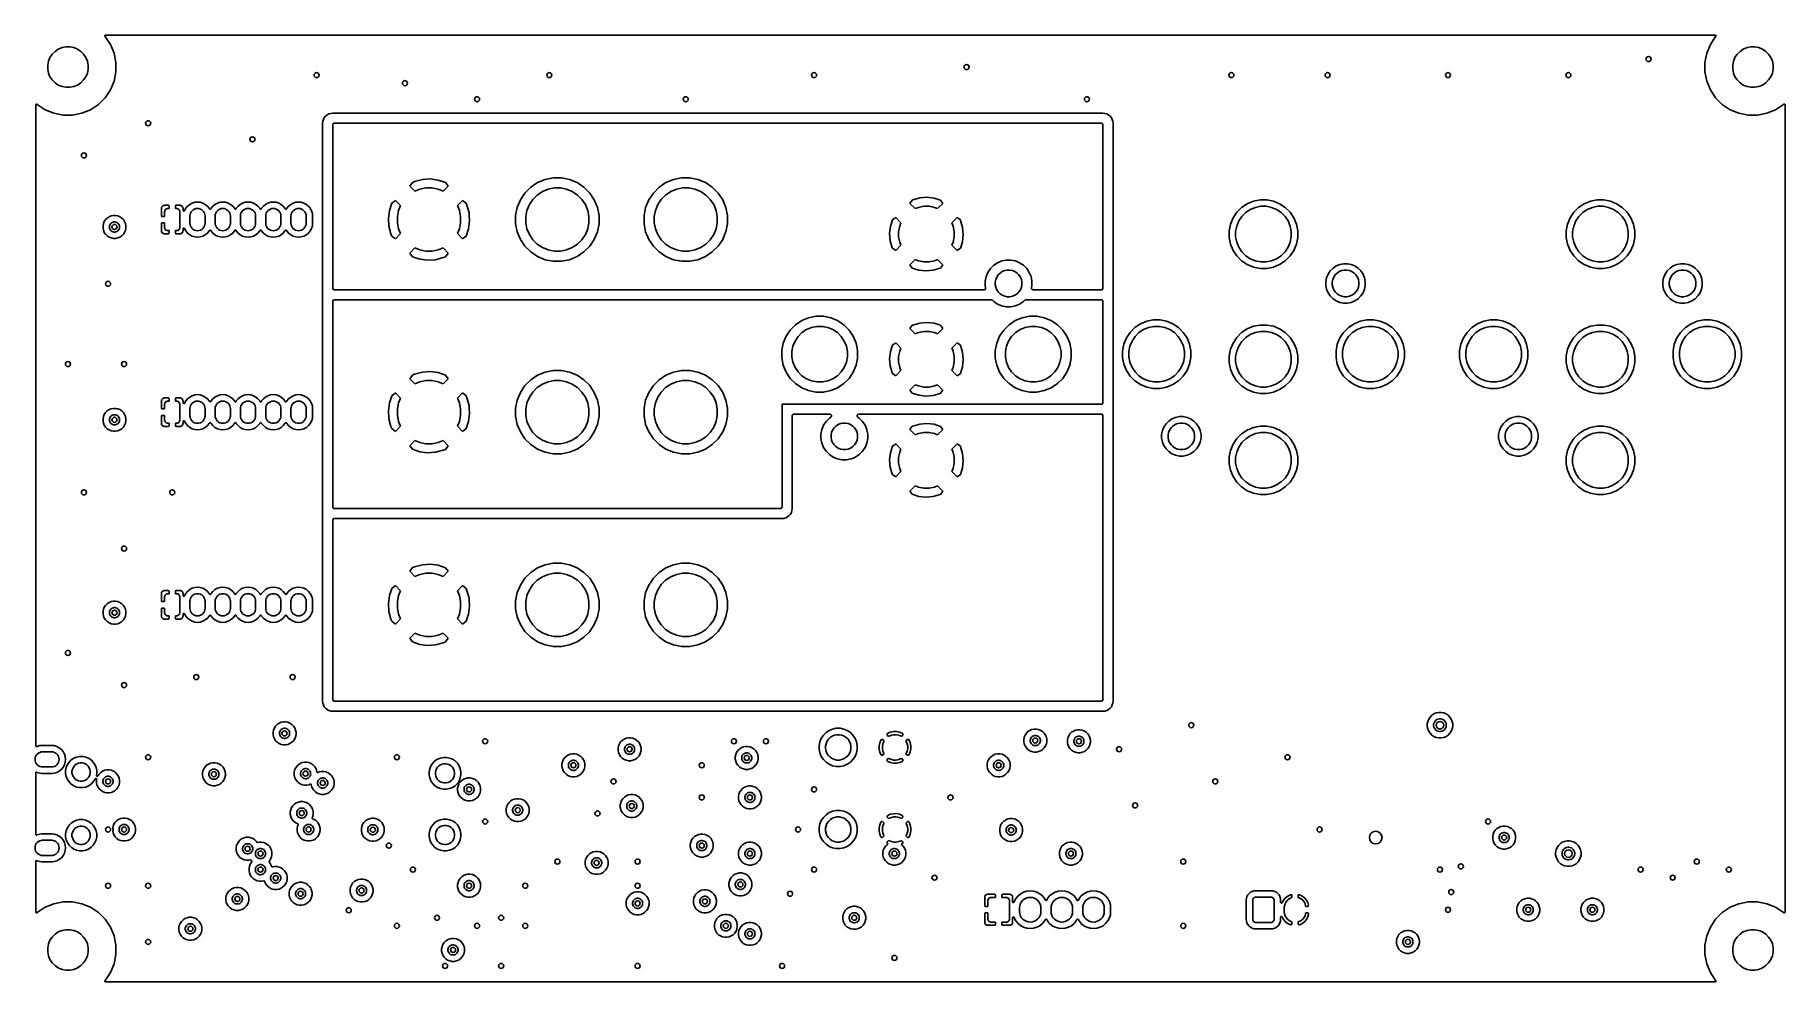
# Model space of a CAD drawing. Extents: x 1 to 139, y -76 to -1.
import ezdxf

# ---------------------------------------------------------------- set-up
doc = ezdxf.new("R2010")
doc.units = 0
doc.header["$MEASUREMENT"] = 0
doc.layers.add('BLACK', color=7, linetype='CONTINUOUS')

msp = doc.modelspace()

# ---------------------------------------------------------------- linework, layer by layer
at = {"layer": 'BLACK', "linetype": 'CONTINUOUS'}
for p, q in [((6.09882, -0.69783), (6.09949, -0.69164)), ((6.09883, -0.69795), (6.09882, -0.69783)), ((6.09882, -0.69806), (6.09883, -0.69795)), ((6.09936, -0.70401), (6.09882, -0.69806)), ((6.0999, -0.71018), (6.09936, -0.70401)), ((6.09949, -0.69164), (6.10011, -0.68573)), ((6.09993, -0.71029), (6.0999, -0.71018)), ((6.09994, -0.7104), (6.09993, -0.71029)), ((6.10166, -0.71623), (6.09994, -0.7104)), ((6.10011, -0.68573), (6.10014, -0.68563)), ((6.10014, -0.68563), (6.10016, -0.68551)), ((6.10016, -0.68551), (6.10199, -0.67965)), ((6.10336, -0.72208), (6.10166, -0.71623)), ((6.10199, -0.67965), (6.10378, -0.67389)), ((6.10341, -0.72218), (6.10336, -0.72208)), ((6.10344, -0.72229), (6.10341, -0.72218)), ((6.10629, -0.72774), (6.10344, -0.72229)), ((6.10378, -0.67389), (6.10383, -0.6738)), ((6.10383, -0.6738), (6.10386, -0.67369)), ((6.10386, -0.67369), (6.10678, -0.66833)), ((6.10906, -0.73308), (6.10629, -0.72774)), ((6.10678, -0.66833), (6.10967, -0.66299)), ((6.10913, -0.73317), (6.10906, -0.73308)), ((6.10918, -0.73327), (6.10913, -0.73317)), ((6.11303, -0.73806), (6.10918, -0.73327)), ((6.10967, -0.66299), (6.10974, -0.6629)), ((6.10974, -0.6629), (6.1098, -0.66281)), ((6.1098, -0.66281), (6.11367, -0.65816)), ((6.11679, -0.74277), (6.11303, -0.73806)), ((6.11367, -0.65816), (6.11757, -0.65344)), ((6.11694, -0.74292), (6.11679, -0.74277)), ((6.11695, -0.74293), (6.11694, -0.74292)), ((6.11696, -0.74294), (6.11695, -0.74293)), ((6.11741, -0.7434), (6.11696, -0.74294)), ((6.12665, -0.75264), (6.11741, -0.7434)), ((6.11757, -0.65344), (6.11766, -0.65337)), ((6.11766, -0.65337), (6.11773, -0.65329)), ((6.11773, -0.65329), (6.12254, -0.64939)), ((6.12254, -0.64939), (6.12717, -0.64561)), ((6.54252, -1.37503), (6.12665, -0.75264)), ((6.12717, -0.64561), (6.12727, -0.64556)), ((6.12727, -0.64556), (6.12736, -0.64549)), ((6.12736, -0.64549), (6.13275, -0.64265)), ((6.13275, -0.64265), (6.13812, -0.63979)), ((6.13812, -0.63979), (6.13823, -0.63976)), ((6.13823, -0.63976), (6.13832, -0.63971)), ((6.13832, -0.63971), (6.14403, -0.63801)), ((6.14403, -0.63801), (6.14998, -0.63621)), ((6.14998, -0.63621), (6.15009, -0.6362)), ((6.15009, -0.6362), (6.1502, -0.63617)), ((6.1502, -0.63617), (6.15635, -0.63558)), ((6.15635, -0.63558), (6.16231, -0.635)), ((6.16231, -0.635), (133.538, -0.635)), ((6.82897, -2.06658), (6.54252, -1.37503)), ((133.157, -1.37503), (132.871, -2.06658)), ((133.573, -0.75264), (133.157, -1.37503)), ((133.538, -0.635), (133.538, -0.635)), ((133.538, -0.635), (133.538, -0.635)), ((133.538, -0.635), (133.538, -0.63501)), ((133.538, -0.63501), (133.539, -0.63501)), ((133.539, -0.63501), (133.545, -0.63567)), ((133.545, -0.63567), (133.551, -0.63634)), ((133.551, -0.63634), (133.551, -0.63638)), ((133.551, -0.63638), (133.551, -0.63639)), ((133.551, -0.63639), (133.557, -0.6382)), ((133.557, -0.6382), (133.562, -0.64005)), ((133.562, -0.64005), (133.563, -0.6401)), ((133.563, -0.6401), (133.563, -0.64014)), ((133.563, -0.64014), (133.568, -0.64306)), ((133.568, -0.64306), (133.573, -0.64598)), ((133.573, -0.64598), (133.573, -0.64605)), ((133.573, -0.64605), (133.574, -0.64611)), ((133.583, -0.7434), (133.573, -0.75264)), ((133.574, -0.64611), (133.578, -0.65005)), ((133.578, -0.65005), (133.583, -0.65391)), ((133.583, -0.65391), (133.583, -0.654)), ((133.583, -0.654), (133.583, -0.65407)), ((133.583, -0.65407), (133.587, -0.65885)), ((133.586, -0.73871), (133.583, -0.7434)), ((133.59, -0.73401), (133.586, -0.73871)), ((133.587, -0.65885), (133.591, -0.66354)), ((133.593, -0.72834), (133.59, -0.73382)), ((133.59, -0.73382), (133.59, -0.73391)), ((133.59, -0.73391), (133.59, -0.73401)), ((133.591, -0.66354), (133.591, -0.66364)), ((133.591, -0.66364), (133.591, -0.66373)), ((133.591, -0.66373), (133.594, -0.66921)), ((133.596, -0.72311), (133.593, -0.72834)), ((133.594, -0.66921), (133.596, -0.67451)), ((133.596, -0.67451), (133.597, -0.67461)), ((133.598, -0.71702), (133.596, -0.7229)), ((133.596, -0.7229), (133.596, -0.723)), ((133.596, -0.723), (133.596, -0.72311)), ((133.597, -0.67461), (133.597, -0.67471)), ((133.597, -0.67471), (133.598, -0.68055)), ((133.598, -0.68055), (133.6, -0.68638)), ((133.6, -0.71127), (133.598, -0.71702)), ((133.6, -0.68638), (133.6, -0.6865)), ((133.6, -0.6865), (133.6, -0.6866)), ((133.6, -0.6866), (133.601, -0.69243)), ((133.601, -0.70489), (133.6, -0.71105)), ((133.6, -0.71105), (133.6, -0.71116)), ((133.6, -0.71116), (133.6, -0.71127)), ((133.601, -0.69243), (133.601, -0.69872)), ((133.601, -0.69872), (133.601, -0.69884)), ((133.601, -0.69884), (133.601, -0.69894)), ((133.601, -0.69894), (133.601, -0.70489)), ((1.575, -3.01741), (1.63649, -2.7083)), ((1.63649, -2.7083), (1.7571, -2.41712)), ((1.7571, -2.41712), (1.9322, -2.15506)), ((1.9322, -2.15506), (2.15506, -1.9322)), ((2.15506, -1.9322), (2.41712, -1.7571)), ((2.41712, -1.7571), (2.7083, -1.63649)), ((2.7083, -1.63649), (3.01741, -1.575)), ((3.01741, -1.575), (3.33259, -1.575)), ((3.33259, -1.575), (3.6417, -1.63649)), ((3.6417, -1.63649), (3.93288, -1.7571)), ((3.93288, -1.7571), (4.19494, -1.9322)), ((4.19494, -1.9322), (4.4178, -2.15506)), ((4.4178, -2.15506), (4.5929, -2.41712)), ((4.5929, -2.41712), (4.71351, -2.7083)), ((4.71351, -2.7083), (4.775, -3.01741)), ((6.975, -2.80073), (6.82897, -2.06658)), ((132.871, -2.06658), (132.725, -2.80073)), ((134.925, -3.01741), (134.986, -2.7083)), ((134.986, -2.7083), (135.107, -2.41712)), ((135.107, -2.41712), (135.282, -2.15506)), ((135.282, -2.15506), (135.505, -1.9322)), ((135.505, -1.9322), (135.767, -1.7571)), ((135.767, -1.7571), (136.058, -1.63649)), ((136.058, -1.63649), (136.367, -1.575)), ((136.367, -1.575), (136.683, -1.575)), ((136.683, -1.575), (136.992, -1.63649)), ((136.992, -1.63649), (137.283, -1.7571)), ((137.283, -1.7571), (137.545, -1.9322)), ((137.545, -1.9322), (137.768, -2.15506)), ((137.768, -2.15506), (137.943, -2.41712)), ((137.943, -2.41712), (138.064, -2.7083)), ((138.064, -2.7083), (138.125, -3.01741)), ((1.575, -3.33259), (1.575, -3.01741)), ((1.63649, -3.6417), (1.575, -3.33259)), ((1.7571, -3.93288), (1.63649, -3.6417)), ((1.9322, -4.19494), (1.7571, -3.93288)), ((4.5929, -3.93288), (4.4178, -4.19494)), ((4.71351, -3.6417), (4.5929, -3.93288)), ((4.775, -3.33259), (4.71351, -3.6417)), ((4.775, -3.01741), (4.775, -3.33259)), ((6.82897, -4.28342), (6.975, -3.54927)), ((6.975, -3.54927), (6.975, -2.80073)), ((132.725, -2.80073), (132.725, -3.54927)), ((132.725, -3.54927), (132.871, -4.28342)), ((134.925, -3.33259), (134.925, -3.01741)), ((134.986, -3.6417), (134.925, -3.33259)), ((135.107, -3.93288), (134.986, -3.6417)), ((135.282, -4.19494), (135.107, -3.93288)), ((137.943, -3.93288), (137.768, -4.19494)), ((138.064, -3.6417), (137.943, -3.93288)), ((138.125, -3.33259), (138.064, -3.6417)), ((138.125, -3.01741), (138.125, -3.33259)), ((2.15506, -4.4178), (1.9322, -4.19494)), ((2.41712, -4.5929), (2.15506, -4.4178)), ((2.7083, -4.71351), (2.41712, -4.5929)), ((3.01741, -4.775), (2.7083, -4.71351)), ((3.33259, -4.775), (3.01741, -4.775)), ((3.6417, -4.71351), (3.33259, -4.775)), ((3.93288, -4.5929), (3.6417, -4.71351)), ((4.19494, -4.4178), (3.93288, -4.5929)), ((4.4178, -4.19494), (4.19494, -4.4178)), ((6.12665, -5.59736), (6.54252, -4.97497)), ((6.54252, -4.97497), (6.82897, -4.28342)), ((132.871, -4.28342), (133.157, -4.97497)), ((133.157, -4.97497), (133.573, -5.59736)), ((135.505, -4.4178), (135.282, -4.19494)), ((135.767, -4.5929), (135.505, -4.4178)), ((136.058, -4.71351), (135.767, -4.5929)), ((136.367, -4.775), (136.058, -4.71351)), ((136.683, -4.775), (136.367, -4.775)), ((136.992, -4.71351), (136.683, -4.775)), ((137.283, -4.5929), (136.992, -4.71351)), ((137.545, -4.4178), (137.283, -4.5929)), ((137.768, -4.19494), (137.545, -4.4178)), ((0.635, -6.16165), (0.63501, -6.16163)), ((0.635, -6.16167), (0.635, -6.16165)), ((0.635, -6.16231), (0.635, -6.16167)), ((0.635, -56.8778), (0.635, -6.16231)), ((0.63501, -6.16143), (0.63567, -6.15547)), ((0.63501, -6.16163), (0.63501, -6.16143)), ((0.63567, -6.15547), (0.63634, -6.14933)), ((0.63634, -6.14933), (0.63638, -6.14922)), ((0.63638, -6.14922), (0.63639, -6.14911)), ((0.63639, -6.14911), (0.6382, -6.14339)), ((0.6382, -6.14339), (0.64005, -6.1375)), ((0.64005, -6.1375), (0.6401, -6.13741)), ((0.6401, -6.13741), (0.64014, -6.1373)), ((0.64014, -6.1373), (0.64306, -6.13198)), ((0.64306, -6.13198), (0.64598, -6.12662)), ((0.64598, -6.12662), (0.64605, -6.12654)), ((0.64605, -6.12654), (0.64611, -6.12644)), ((0.64611, -6.12644), (0.65005, -6.12174)), ((0.65005, -6.12174), (0.65391, -6.1171)), ((0.65391, -6.1171), (0.654, -6.11703)), ((0.654, -6.11703), (0.65407, -6.11695)), ((0.65407, -6.11695), (0.65885, -6.1131)), ((0.65885, -6.1131), (0.66354, -6.1093)), ((0.66354, -6.1093), (0.66364, -6.10925)), ((0.66364, -6.10925), (0.66373, -6.10918)), ((0.66373, -6.10918), (0.66921, -6.10632)), ((0.66921, -6.10632), (0.67451, -6.10352)), ((0.67451, -6.10352), (0.67461, -6.10349)), ((0.67461, -6.10349), (0.67471, -6.10344)), ((0.67471, -6.10344), (0.68055, -6.10172)), ((0.68055, -6.10172), (0.68638, -6.09998)), ((0.68638, -6.09998), (0.6865, -6.09997)), ((0.6865, -6.09997), (0.6866, -6.09994)), ((0.6866, -6.09994), (0.69243, -6.09941)), ((0.69243, -6.09941), (0.69872, -6.09882)), ((0.69872, -6.09882), (0.69884, -6.09883)), ((0.69884, -6.09883), (0.69894, -6.09882)), ((0.69894, -6.09882), (0.70489, -6.09944)), ((0.70489, -6.09944), (0.71105, -6.10007)), ((0.71105, -6.10007), (0.71116, -6.1001)), ((0.71116, -6.1001), (0.71127, -6.10011)), ((0.71127, -6.10011), (0.71702, -6.10189)), ((0.71702, -6.10189), (0.7229, -6.10369)), ((0.7229, -6.10369), (0.723, -6.10374)), ((0.723, -6.10374), (0.72311, -6.10378)), ((0.72311, -6.10378), (0.72834, -6.10661)), ((0.72834, -6.10661), (0.73382, -6.10955)), ((0.73382, -6.10955), (0.73391, -6.10962)), ((0.73391, -6.10962), (0.73401, -6.10967)), ((0.73401, -6.10967), (0.7387, -6.11355)), ((0.7387, -6.11355), (0.7434, -6.11741)), ((0.7434, -6.11741), (0.75264, -6.12665)), ((0.75264, -6.12665), (1.37503, -6.54252)), ((1.37503, -6.54252), (2.06658, -6.82897)), ((2.06658, -6.82897), (2.80073, -6.975)), ((3.54927, -6.975), (4.28342, -6.82897)), ((4.28342, -6.82897), (4.97497, -6.54252)), ((4.97497, -6.54252), (5.59736, -6.12665)), ((5.59736, -6.12665), (6.12665, -5.59736)), ((23.824, -6.88118), (23.6857, -6.95508)), ((23.974, -6.83567), (23.824, -6.88118)), ((24.1331, -6.82), (23.974, -6.83567)), ((85.0869, -6.82), (24.1331, -6.82)), ((85.246, -6.83567), (85.0869, -6.82)), ((85.396, -6.88118), (85.246, -6.83567)), ((85.5343, -6.95508), (85.396, -6.88118)), ((133.573, -5.59736), (134.103, -6.12665)), ((134.103, -6.12665), (134.725, -6.54252)), ((134.725, -6.54252), (135.417, -6.82897)), ((135.417, -6.82897), (136.151, -6.975)), ((136.899, -6.975), (137.633, -6.82897)), ((137.633, -6.82897), (138.325, -6.54252)), ((138.325, -6.54252), (138.947, -6.12665)), ((138.947, -6.12665), (138.957, -6.11741)), ((138.957, -6.11679), (138.962, -6.11303)), ((138.957, -6.11694), (138.957, -6.11679)), ((138.957, -6.11695), (138.957, -6.11694)), ((138.957, -6.11696), (138.957, -6.11695)), ((138.957, -6.11741), (138.957, -6.11696)), ((138.962, -6.11303), (138.967, -6.10918)), ((138.967, -6.10906), (138.972, -6.10629)), ((138.967, -6.10913), (138.967, -6.10906)), ((138.967, -6.10918), (138.967, -6.10913)), ((138.972, -6.10629), (138.978, -6.10344)), ((138.978, -6.10336), (138.984, -6.10166)), ((138.978, -6.10341), (138.978, -6.10336)), ((138.978, -6.10344), (138.978, -6.10341)), ((138.984, -6.10166), (138.99, -6.09994)), ((138.99, -6.0999), (138.996, -6.09936)), ((138.99, -6.09993), (138.99, -6.0999)), ((138.99, -6.09994), (138.99, -6.09993)), ((138.996, -6.09936), (139.002, -6.09882)), ((139.002, -6.09882), (139.002, -6.09883)), ((139.002, -6.09883), (139.002, -6.09882)), ((139.002, -6.09882), (139.008, -6.09949)), ((139.008, -6.09949), (139.014, -6.10011)), ((139.014, -6.10011), (139.014, -6.10014)), ((139.014, -6.10014), (139.014, -6.10016)), ((139.014, -6.10016), (139.02, -6.10199)), ((139.02, -6.10199), (139.026, -6.10378)), ((139.026, -6.10378), (139.026, -6.10383)), ((139.026, -6.10383), (139.026, -6.10386)), ((139.026, -6.10386), (139.032, -6.10678)), ((139.032, -6.10678), (139.037, -6.10967)), ((139.037, -6.10967), (139.037, -6.10974)), ((139.037, -6.10974), (139.037, -6.1098)), ((139.037, -6.1098), (139.042, -6.11365)), ((139.042, -6.11365), (139.047, -6.11757)), ((139.047, -6.11757), (139.047, -6.11766)), ((139.047, -6.11766), (139.047, -6.11773)), ((139.047, -6.11773), (139.051, -6.12254)), ((139.051, -6.12254), (139.054, -6.12717)), ((139.054, -6.12717), (139.054, -6.12727)), ((139.054, -6.12727), (139.055, -6.12736)), ((139.055, -6.12736), (139.057, -6.13275)), ((139.057, -6.13275), (139.06, -6.13812)), ((139.06, -6.13812), (139.06, -6.13823)), ((139.06, -6.13823), (139.06, -6.13832)), ((139.06, -6.13832), (139.062, -6.14403)), ((139.062, -6.14403), (139.064, -6.14998)), ((139.064, -6.14998), (139.064, -6.15009)), ((139.064, -6.15009), (139.064, -6.1502)), ((139.064, -6.1502), (139.064, -6.15635)), ((139.064, -6.15635), (139.065, -6.16231)), ((139.065, -6.16231), (139.065, -70.0377)), ((2.80073, -6.975), (3.54927, -6.975)), ((23.3457, -7.46399), (23.33, -7.62312)), ((23.33, -7.62312), (23.33, -53.3369)), ((23.3912, -7.31397), (23.3457, -7.46399)), ((23.4651, -7.17571), (23.3912, -7.31397)), ((23.5645, -7.05453), (23.4651, -7.17571)), ((23.6857, -6.95508), (23.5645, -7.05453)), ((24.13, -7.74523), (24.1313, -7.73331)), ((24.13, -7.74608), (24.13, -7.74523)), ((24.13, -7.74611), (24.13, -7.74608)), ((24.13, -7.74614), (24.13, -7.74611)), ((24.13, -7.747), (24.13, -7.74614)), ((24.13, -20.663), (24.13, -7.747)), ((24.1313, -7.73331), (24.1326, -7.72146)), ((24.1326, -7.72146), (24.1327, -7.72104)), ((24.1327, -7.72104), (24.1328, -7.72059)), ((24.1328, -7.72059), (24.1364, -7.7092)), ((24.1364, -7.7092), (24.1399, -7.69779)), ((24.1399, -7.69779), (24.1401, -7.69739)), ((24.1401, -7.69739), (24.1403, -7.69697)), ((24.1403, -7.69697), (24.146, -7.68651)), ((24.146, -7.68651), (24.1517, -7.67598)), ((24.1517, -7.67598), (24.152, -7.67564)), ((24.152, -7.67564), (24.1522, -7.67525)), ((24.1522, -7.67525), (24.1599, -7.66611)), ((24.1599, -7.66611), (24.1675, -7.65688)), ((24.1675, -7.65688), (24.1679, -7.6566)), ((24.1679, -7.6566), (24.1681, -7.65626)), ((24.1681, -7.65626), (24.1775, -7.64877)), ((24.1775, -7.64877), (24.1867, -7.64122)), ((24.1867, -7.64122), (24.1871, -7.64101)), ((24.1871, -7.64101), (24.1875, -7.64073)), ((24.1875, -7.64073), (24.1981, -7.63519)), ((24.1981, -7.63519), (24.2086, -7.62958)), ((24.2086, -7.62958), (24.209, -7.62945)), ((24.209, -7.62945), (24.2094, -7.62925)), ((24.2094, -7.62925), (24.2209, -7.62588)), ((24.2209, -7.62588), (24.2323, -7.62242)), ((24.2323, -7.62242), (24.2328, -7.62237)), ((24.2328, -7.62237), (24.2332, -7.62225)), ((24.2332, -7.62225), (24.2451, -7.62117)), ((24.2451, -7.62117), (24.257, -7.62)), ((24.257, -7.62), (84.963, -7.62)), ((84.963, -7.62), (84.9639, -7.62001)), ((84.9639, -7.62001), (84.9639, -7.62)), ((84.9639, -7.62), (84.9639, -7.62001)), ((84.9639, -7.62001), (84.9648, -7.62001)), ((84.9648, -7.62001), (84.9767, -7.62135)), ((84.9767, -7.62135), (84.9885, -7.62259)), ((84.9885, -7.62259), (84.989, -7.62272)), ((84.989, -7.62272), (84.9894, -7.62277)), ((84.9894, -7.62277), (85.0008, -7.62639)), ((85.0008, -7.62639), (85.0122, -7.62992)), ((85.0122, -7.62992), (85.0126, -7.63013)), ((85.0126, -7.63013), (85.013, -7.63027)), ((85.013, -7.63027), (85.0235, -7.63602)), ((85.0235, -7.63602), (85.034, -7.64171)), ((85.034, -7.64171), (85.0344, -7.642)), ((85.0344, -7.642), (85.0348, -7.64221)), ((85.0348, -7.64221), (85.0439, -7.64988)), ((85.0439, -7.64988), (85.0531, -7.65751)), ((85.0531, -7.65751), (85.0534, -7.65786)), ((85.0534, -7.65786), (85.0537, -7.65814)), ((85.0537, -7.65814), (85.0612, -7.66745)), ((85.0612, -7.66745), (85.0688, -7.67672)), ((85.0688, -7.67672), (85.069, -7.67711)), ((85.069, -7.67711), (85.0693, -7.67746)), ((85.0693, -7.67746), (85.0748, -7.68805)), ((85.0748, -7.68805), (85.0804, -7.6986)), ((85.0804, -7.6986), (85.0805, -7.69903)), ((85.0805, -7.69903), (85.0808, -7.69942)), ((85.0808, -7.69942), (85.0841, -7.71086)), ((85.0841, -7.71086), (85.0876, -7.72233)), ((85.0876, -7.72233), (85.0876, -7.72278)), ((85.0876, -7.72278), (85.0877, -7.7232)), ((85.0877, -7.7232), (85.0888, -7.73509)), ((85.0888, -7.73509), (85.09, -7.747)), ((85.09, -7.747), (85.09, -20.663)), ((85.6555, -7.05453), (85.5343, -6.95508)), ((85.7549, -7.17571), (85.6555, -7.05453)), ((85.8288, -7.31397), (85.7549, -7.17571)), ((85.8743, -7.46399), (85.8288, -7.31397)), ((85.89, -7.62312), (85.8743, -7.46399)), ((85.89, -53.3369), (85.89, -7.62312)), ((136.151, -6.975), (136.899, -6.975)), ((30.4496, -12.2995), (30.2285, -12.5871)), ((30.6139, -12.2315), (30.4496, -12.2995)), ((31.2268, -12.0674), (30.6139, -12.2315)), ((31.8559, -12.0263), (31.2268, -12.0674)), ((32.4808, -12.1087), (31.8559, -12.0263)), ((33.0531, -12.3031), (32.4808, -12.1087)), ((33.2715, -12.5871), (33.0531, -12.3031)), ((40.3469, -12.3156), (39.8064, -12.6767)), ((40.9474, -12.0668), (40.3469, -12.3156)), ((41.585, -11.94), (40.9474, -12.0668)), ((42.235, -11.94), (41.585, -11.94)), ((42.8726, -12.0668), (42.235, -11.94)), ((43.4731, -12.3156), (42.8726, -12.0668)), ((44.0136, -12.6767), (43.4731, -12.3156)), ((50.5069, -12.3156), (49.9664, -12.6767)), ((51.1074, -12.0668), (50.5069, -12.3156)), ((51.745, -11.94), (51.1074, -12.0668)), ((52.395, -11.94), (51.745, -11.94)), ((53.0326, -12.0668), (52.395, -11.94)), ((53.6331, -12.3156), (53.0326, -12.0668)), ((54.1736, -12.6767), (53.6331, -12.3156)), ((29.0971, -13.7185), (28.8131, -13.9369)), ((29.5052, -14.1266), (29.0971, -13.7185)), ((30.2285, -12.5871), (30.6366, -12.9952)), ((30.6366, -12.9952), (31.0208, -12.8361)), ((31.0208, -12.8361), (31.5038, -12.74)), ((31.5038, -12.74), (31.9962, -12.74)), ((31.9962, -12.74), (32.4792, -12.8361)), ((32.4792, -12.8361), (32.8634, -12.9952)), ((32.8634, -12.9952), (33.2715, -12.5871)), ((34.4029, -13.7185), (33.9948, -14.1266)), ((34.6905, -13.9396), (34.4029, -13.7185)), ((38.9856, -13.6769), (38.7368, -14.2774)), ((39.3467, -13.1364), (38.9856, -13.6769)), ((39.8064, -12.6767), (39.3467, -13.1364)), ((39.6945, -14.0558), (39.9681, -13.6463)), ((39.9681, -13.6463), (40.3163, -13.2981)), ((40.3163, -13.2981), (40.7258, -13.0245)), ((40.7258, -13.0245), (41.1808, -12.8361)), ((41.1808, -12.8361), (41.6638, -12.74)), ((41.6638, -12.74), (42.1562, -12.74)), ((42.1562, -12.74), (42.6392, -12.8361)), ((42.6392, -12.8361), (43.0942, -13.0245)), ((43.0942, -13.0245), (43.5037, -13.2981)), ((43.5037, -13.2981), (43.8519, -13.6463)), ((43.8519, -13.6463), (44.1255, -14.0558)), ((44.4733, -13.1364), (44.0136, -12.6767)), ((44.8344, -13.6769), (44.4733, -13.1364)), ((45.0832, -14.2774), (44.8344, -13.6769)), ((49.1456, -13.6769), (48.8968, -14.2774)), ((49.5067, -13.1364), (49.1456, -13.6769)), ((49.9664, -12.6767), (49.5067, -13.1364)), ((49.8545, -14.0558), (50.1281, -13.6463)), ((50.1281, -13.6463), (50.4763, -13.2981)), ((50.4763, -13.2981), (50.8858, -13.0245)), ((50.8858, -13.0245), (51.3408, -12.8361)), ((51.3408, -12.8361), (51.8238, -12.74)), ((51.8238, -12.74), (52.3162, -12.74)), ((52.3162, -12.74), (52.7992, -12.8361)), ((52.7992, -12.8361), (53.2542, -13.0245)), ((53.2542, -13.0245), (53.6637, -13.2981)), ((53.6637, -13.2981), (54.0119, -13.6463)), ((54.0119, -13.6463), (54.2855, -14.0558)), ((54.6333, -13.1364), (54.1736, -12.6767)), ((54.9944, -13.6769), (54.6333, -13.1364)), ((55.1347, -14.0154), (54.9944, -13.6769)), ((70.0024, -13.6984), (69.8154, -13.954)), ((70.0334, -13.6856), (70.0024, -13.6984)), ((70.5873, -13.5251), (70.0334, -13.6856)), ((71.1565, -13.4762), (70.5873, -13.5251)), ((71.7242, -13.5393), (71.1565, -13.4762)), ((72.2411, -13.7032), (71.7242, -13.5393)), ((72.4246, -13.954), (72.2411, -13.7032)), ((97.0001, -13.7861), (96.5073, -13.9902)), ((97.5233, -13.682), (97.0001, -13.7861)), ((98.0567, -13.682), (97.5233, -13.682)), ((98.5799, -13.7861), (98.0567, -13.682)), ((99.0727, -13.9902), (98.5799, -13.7861)), ((123.67, -13.7861), (123.177, -13.9902)), ((124.193, -13.682), (123.67, -13.7861)), ((124.727, -13.682), (124.193, -13.682)), ((125.25, -13.7861), (124.727, -13.682)), ((125.743, -13.9902), (125.25, -13.7861)), ((6.28338, -15.1172), (6.15691, -15.2437)), ((6.4321, -15.0178), (6.28338, -15.1172)), ((6.59734, -14.9494), (6.4321, -15.0178)), ((6.77277, -14.9145), (6.59734, -14.9494)), ((6.95163, -14.9145), (6.77277, -14.9145)), ((7.12706, -14.9494), (6.95163, -14.9145)), ((7.2923, -15.0178), (7.12706, -14.9494)), ((7.44102, -15.1172), (7.2923, -15.0178)), ((7.56749, -15.2437), (7.44102, -15.1172)), ((10.5797, -14.3152), (10.5745, -14.368)), ((10.5745, -14.368), (10.5759, -14.9438)), ((10.5759, -14.9438), (10.6182, -14.986)), ((10.5942, -14.2673), (10.5797, -14.3152)), ((10.6178, -14.2232), (10.5942, -14.2673)), ((10.6495, -14.1845), (10.6178, -14.2232)), ((10.6182, -14.986), (10.83, -14.986)), ((10.6882, -14.1528), (10.6495, -14.1845)), ((10.7323, -14.1292), (10.6882, -14.1528)), ((10.7802, -14.1147), (10.7323, -14.1292)), ((10.833, -14.1095), (10.7802, -14.1147)), ((10.83, -14.615), (10.8348, -14.5662)), ((10.83, -14.986), (10.83, -14.615)), ((11.1337, -14.1109), (10.833, -14.1095)), ((10.8348, -14.5662), (10.849, -14.5193)), ((10.849, -14.5193), (10.8721, -14.4761)), ((10.8721, -14.4761), (10.9032, -14.4382)), ((10.9032, -14.4382), (10.9411, -14.4071)), ((10.9411, -14.4071), (10.9843, -14.384)), ((10.9843, -14.384), (11.0312, -14.3698)), ((11.0312, -14.3698), (11.08, -14.365)), ((11.08, -14.365), (11.176, -14.365)), ((11.176, -14.1532), (11.1337, -14.1109)), ((11.176, -14.365), (11.176, -14.1532)), ((11.7263, -14.1109), (11.684, -14.1532)), ((11.684, -14.1532), (11.684, -14.365)), ((11.684, -14.365), (11.78, -14.365)), ((12.027, -14.1095), (11.7263, -14.1109)), ((11.78, -14.365), (11.8288, -14.3698)), ((11.8288, -14.3698), (11.8757, -14.384)), ((11.8757, -14.384), (11.9189, -14.4071)), ((11.9189, -14.4071), (11.9568, -14.4382)), ((11.9568, -14.4382), (11.9879, -14.4761)), ((11.9879, -14.4761), (12.011, -14.5193)), ((12.011, -14.5193), (12.0252, -14.5662)), ((12.0252, -14.5662), (12.03, -14.615)), ((12.0798, -14.1147), (12.027, -14.1095)), ((12.03, -14.615), (12.03, -15.865)), ((12.1277, -14.1292), (12.0798, -14.1147)), ((12.1718, -14.1528), (12.1277, -14.1292)), ((12.2105, -14.1845), (12.1718, -14.1528)), ((12.2422, -14.2232), (12.2105, -14.1845)), ((12.2658, -14.2673), (12.2422, -14.2232)), ((12.2803, -14.3152), (12.2658, -14.2673)), ((12.2855, -14.368), (12.2803, -14.3152)), ((12.2852, -14.5027), (12.2855, -14.368)), ((12.2855, -14.5058), (12.2852, -14.5027)), ((12.2855, -14.5089), (12.2855, -14.5058)), ((12.2861, -14.5119), (12.2855, -14.5089)), ((12.2864, -14.515), (12.2861, -14.5119)), ((12.2873, -14.518), (12.2864, -14.515)), ((12.2879, -14.521), (12.2873, -14.518)), ((12.289, -14.5239), (12.2879, -14.521)), ((12.2899, -14.5269), (12.289, -14.5239)), ((12.2914, -14.5296), (12.2899, -14.5269)), ((12.2926, -14.5325), (12.2914, -14.5296)), ((12.2943, -14.5351), (12.2926, -14.5325)), ((12.2957, -14.5378), (12.2943, -14.5351)), ((12.2977, -14.5403), (12.2957, -14.5378)), ((12.2994, -14.5429), (12.2977, -14.5403)), ((12.3016, -14.5451), (12.2994, -14.5429)), ((12.3035, -14.5475), (12.3016, -14.5451)), ((12.3059, -14.5495), (12.3035, -14.5475)), ((12.3081, -14.5517), (12.3059, -14.5495)), ((12.3107, -14.5534), (12.3081, -14.5517)), ((12.313, -14.5554), (12.3107, -14.5534)), ((12.3158, -14.5569), (12.313, -14.5554)), ((12.3184, -14.5586), (12.3158, -14.5569)), ((12.3212, -14.5598), (12.3184, -14.5586)), ((12.3239, -14.5613), (12.3212, -14.5598)), ((12.3269, -14.5622), (12.3239, -14.5613)), ((12.3298, -14.5634), (12.3269, -14.5622)), ((12.3328, -14.5641), (12.3298, -14.5634)), ((12.3358, -14.565), (12.3328, -14.5641)), ((12.3389, -14.5653), (12.3358, -14.565)), ((12.3419, -14.566), (12.3389, -14.5653)), ((12.345, -14.566), (12.3419, -14.566)), ((12.3481, -14.5663), (12.345, -14.566)), ((12.3512, -14.5661), (12.3481, -14.5663)), ((12.3543, -14.5661), (12.3512, -14.5661)), ((12.3573, -14.5655), (12.3543, -14.5661)), ((12.3604, -14.5652), (12.3573, -14.5655)), ((12.3634, -14.5644), (12.3604, -14.5652)), ((12.3665, -14.5638), (12.3634, -14.5644)), ((12.3694, -14.5626), (12.3665, -14.5638)), ((12.3723, -14.5618), (12.3694, -14.5626)), ((12.3751, -14.5603), (12.3723, -14.5618)), ((12.378, -14.5592), (12.3751, -14.5603)), ((12.3806, -14.5575), (12.378, -14.5592)), ((12.3833, -14.5561), (12.3806, -14.5575)), ((12.3858, -14.5541), (12.3833, -14.5561)), ((12.3884, -14.5524), (12.3858, -14.5541)), ((12.3906, -14.5503), (12.3884, -14.5524)), ((12.393, -14.5483), (12.3906, -14.5503)), ((12.395, -14.5459), (12.393, -14.5483)), ((12.3972, -14.5438), (12.395, -14.5459)), ((12.399, -14.5412), (12.3972, -14.5438)), ((12.401, -14.5388), (12.399, -14.5412)), ((12.4025, -14.5361), (12.401, -14.5388)), ((12.4043, -14.5335), (12.4025, -14.5361)), ((12.4047, -14.5328), (12.4043, -14.5335)), ((12.5043, -14.3464), (12.4047, -14.5328)), ((12.6427, -14.1777), (12.5043, -14.3464)), ((12.8114, -14.0393), (12.6427, -14.1777)), ((13.0039, -13.9364), (12.8114, -14.0393)), ((12.83, -14.9355), (12.8387, -14.8474)), ((12.83, -15.5445), (12.83, -14.9355)), ((12.8387, -14.8474), (12.873, -14.7343)), ((12.873, -14.7343), (12.9287, -14.63)), ((12.9287, -14.63), (13.0037, -14.5387)), ((13.0037, -14.5387), (13.095, -14.4637)), ((13.2128, -13.873), (13.0039, -13.9364)), ((13.095, -14.4637), (13.1993, -14.408)), ((13.1993, -14.408), (13.3124, -14.3737)), ((13.43, -13.8516), (13.2128, -13.873)), ((13.3124, -14.3737), (13.43, -14.3621)), ((13.6472, -13.873), (13.43, -13.8516)), ((13.43, -14.3621), (13.5476, -14.3737)), ((13.5476, -14.3737), (13.6607, -14.408)), ((13.8561, -13.9364), (13.6472, -13.873)), ((13.6607, -14.408), (13.765, -14.4637)), ((13.765, -14.4637), (13.8563, -14.5387)), ((14.0486, -14.0393), (13.8561, -13.9364)), ((13.8563, -14.5387), (13.9313, -14.63)), ((13.9313, -14.63), (13.987, -14.7343)), ((13.987, -14.7343), (14.0213, -14.8474)), ((14.0213, -14.8474), (14.03, -14.9355)), ((14.03, -14.9355), (14.03, -15.5445)), ((14.2173, -14.1777), (14.0486, -14.0393)), ((14.3557, -14.3464), (14.2173, -14.1777)), ((14.374, -14.3806), (14.3557, -14.3464)), ((14.3774, -14.3857), (14.374, -14.3806)), ((14.3807, -14.3907), (14.3774, -14.3857)), ((14.3808, -14.3908), (14.3807, -14.3907)), ((14.3809, -14.3909), (14.3808, -14.3908)), ((14.3853, -14.3954), (14.3809, -14.3909)), ((14.3894, -14.3995), (14.3853, -14.3954)), ((14.3895, -14.3996), (14.3894, -14.3995)), ((14.3896, -14.3997), (14.3895, -14.3996)), ((14.3947, -14.4031), (14.3896, -14.3997)), ((14.3997, -14.4065), (14.3947, -14.4031)), ((14.3998, -14.4065), (14.3997, -14.4065)), ((14.3999, -14.4066), (14.3998, -14.4065)), ((14.4055, -14.409), (14.3999, -14.4066)), ((14.4111, -14.4113), (14.4055, -14.409)), ((14.4112, -14.4113), (14.4111, -14.4113)), ((14.4114, -14.4114), (14.4112, -14.4113)), ((14.4173, -14.4126), (14.4114, -14.4114)), ((14.4232, -14.4138), (14.4173, -14.4126)), ((14.4234, -14.4138), (14.4232, -14.4138)), ((14.4235, -14.4139), (14.4234, -14.4138)), ((14.4296, -14.4139), (14.4235, -14.4139)), ((14.4356, -14.414), (14.4296, -14.4139)), ((14.4358, -14.4139), (14.4356, -14.414)), ((14.4359, -14.4139), (14.4358, -14.4139)), ((14.4418, -14.4128), (14.4359, -14.4139)), ((14.4478, -14.4117), (14.4418, -14.4128)), ((14.4479, -14.4116), (14.4478, -14.4117)), ((14.4481, -14.4116), (14.4479, -14.4116)), ((14.4537, -14.4093), (14.4481, -14.4116)), ((14.4593, -14.407), (14.4537, -14.4093)), ((14.4594, -14.407), (14.4593, -14.407)), ((14.4595, -14.4069), (14.4594, -14.407)), ((14.4646, -14.4036), (14.4595, -14.4069)), ((14.4697, -14.4003), (14.4646, -14.4036)), ((14.4698, -14.4002), (14.4697, -14.4003)), ((14.4699, -14.4001), (14.4698, -14.4002)), ((14.4743, -14.3958), (14.4699, -14.4001)), ((14.4786, -14.3916), (14.4743, -14.3958)), ((14.4787, -14.3914), (14.4786, -14.3915)), ((14.4786, -14.3915), (14.4786, -14.3916)), ((14.4822, -14.3863), (14.4787, -14.3914)), ((14.4856, -14.3814), (14.4822, -14.3863)), ((14.4857, -14.3812), (14.4856, -14.3814)), ((14.486, -14.3806), (14.4857, -14.3812)), ((14.4857, -14.3812), (14.4857, -14.3812)), ((14.4857, -14.3812), (14.4857, -14.3812)), ((14.5043, -14.3464), (14.486, -14.3806)), ((14.6427, -14.1777), (14.5043, -14.3464)), ((14.8114, -14.0393), (14.6427, -14.1777)), ((15.0039, -13.9364), (14.8114, -14.0393)), ((14.83, -14.9355), (14.8387, -14.8474)), ((14.83, -15.5445), (14.83, -14.9355)), ((14.8387, -14.8474), (14.873, -14.7343)), ((14.873, -14.7343), (14.9287, -14.63)), ((14.9287, -14.63), (15.0037, -14.5387)), ((15.0037, -14.5387), (15.095, -14.4637)), ((15.2128, -13.873), (15.0039, -13.9364)), ((15.095, -14.4637), (15.1993, -14.408)), ((15.1993, -14.408), (15.3124, -14.3737)), ((15.43, -13.8516), (15.2128, -13.873)), ((15.3124, -14.3737), (15.43, -14.3621)), ((15.6472, -13.873), (15.43, -13.8516)), ((15.43, -14.3621), (15.5476, -14.3737)), ((15.5476, -14.3737), (15.6607, -14.408)), ((15.8561, -13.9364), (15.6472, -13.873)), ((15.6607, -14.408), (15.765, -14.4637)), ((15.765, -14.4637), (15.8563, -14.5387)), ((16.0486, -14.0393), (15.8561, -13.9364)), ((15.8563, -14.5387), (15.9313, -14.63)), ((15.9313, -14.63), (15.987, -14.7343)), ((15.987, -14.7343), (16.0213, -14.8474)), ((16.0213, -14.8474), (16.03, -14.9355)), ((16.03, -14.9355), (16.03, -15.5445)), ((16.2173, -14.1777), (16.0486, -14.0393)), ((16.3557, -14.3464), (16.2173, -14.1777)), ((16.374, -14.3806), (16.3557, -14.3464)), ((16.3774, -14.3857), (16.374, -14.3806)), ((16.3807, -14.3907), (16.3774, -14.3857)), ((16.3808, -14.3908), (16.3807, -14.3907)), ((16.3809, -14.3909), (16.3808, -14.3908)), ((16.3853, -14.3954), (16.3809, -14.3909)), ((16.3894, -14.3995), (16.3853, -14.3954)), ((16.3895, -14.3996), (16.3894, -14.3995)), ((16.3896, -14.3997), (16.3895, -14.3996)), ((16.3947, -14.4031), (16.3896, -14.3997)), ((16.3997, -14.4065), (16.3947, -14.4031)), ((16.3998, -14.4065), (16.3997, -14.4065)), ((16.3999, -14.4066), (16.3998, -14.4065)), ((16.4055, -14.409), (16.3999, -14.4066)), ((16.4111, -14.4113), (16.4055, -14.409)), ((16.4112, -14.4113), (16.4111, -14.4113)), ((16.4114, -14.4114), (16.4112, -14.4113)), ((16.4173, -14.4126), (16.4114, -14.4114)), ((16.4232, -14.4138), (16.4173, -14.4126)), ((16.4234, -14.4138), (16.4232, -14.4138)), ((16.4235, -14.4139), (16.4234, -14.4138)), ((16.4296, -14.4139), (16.4235, -14.4139)), ((16.4356, -14.414), (16.4296, -14.4139)), ((16.4358, -14.4139), (16.4356, -14.414)), ((16.4359, -14.4139), (16.4358, -14.4139)), ((16.4418, -14.4128), (16.4359, -14.4139)), ((16.4478, -14.4117), (16.4418, -14.4128)), ((16.4479, -14.4116), (16.4478, -14.4117)), ((16.4481, -14.4116), (16.4479, -14.4116)), ((16.4537, -14.4093), (16.4481, -14.4116)), ((16.4593, -14.407), (16.4537, -14.4093)), ((16.4594, -14.407), (16.4593, -14.407)), ((16.4595, -14.4069), (16.4594, -14.407)), ((16.4646, -14.4036), (16.4595, -14.4069)), ((16.4697, -14.4003), (16.4646, -14.4036)), ((16.4698, -14.4002), (16.4697, -14.4003)), ((16.4699, -14.4001), (16.4698, -14.4002)), ((16.4743, -14.3958), (16.4699, -14.4001)), ((16.4786, -14.3916), (16.4743, -14.3958)), ((16.4787, -14.3914), (16.4786, -14.3915)), ((16.4786, -14.3915), (16.4786, -14.3916)), ((16.4822, -14.3863), (16.4787, -14.3914)), ((16.4856, -14.3814), (16.4822, -14.3863)), ((16.4857, -14.3812), (16.4856, -14.3814)), ((16.486, -14.3806), (16.4857, -14.3812)), ((16.4857, -14.3812), (16.4857, -14.3812)), ((16.4857, -14.3812), (16.4857, -14.3812)), ((16.5043, -14.3464), (16.486, -14.3806)), ((16.6427, -14.1777), (16.5043, -14.3464)), ((16.8114, -14.0393), (16.6427, -14.1777)), ((17.0039, -13.9364), (16.8114, -14.0393)), ((16.83, -14.9355), (16.8387, -14.8474)), ((16.83, -15.5445), (16.83, -14.9355)), ((16.8387, -14.8474), (16.873, -14.7343)), ((16.873, -14.7343), (16.9287, -14.63)), ((16.9287, -14.63), (17.0037, -14.5387)), ((17.0037, -14.5387), (17.095, -14.4637)), ((17.2128, -13.873), (17.0039, -13.9364)), ((17.095, -14.4637), (17.1993, -14.408)), ((17.1993, -14.408), (17.3124, -14.3737)), ((17.43, -13.8516), (17.2128, -13.873)), ((17.3124, -14.3737), (17.43, -14.3621)), ((17.6472, -13.873), (17.43, -13.8516)), ((17.43, -14.3621), (17.5476, -14.3737)), ((17.5476, -14.3737), (17.6607, -14.408)), ((17.8561, -13.9364), (17.6472, -13.873)), ((17.6607, -14.408), (17.765, -14.4637)), ((17.765, -14.4637), (17.8563, -14.5387)), ((18.0486, -14.0393), (17.8561, -13.9364)), ((17.8563, -14.5387), (17.9313, -14.63)), ((17.9313, -14.63), (17.987, -14.7343)), ((17.987, -14.7343), (18.0213, -14.8474)), ((18.0213, -14.8474), (18.03, -14.9355)), ((18.03, -14.9355), (18.03, -15.5445)), ((18.2173, -14.1777), (18.0486, -14.0393)), ((18.3557, -14.3464), (18.2173, -14.1777)), ((18.374, -14.3806), (18.3557, -14.3464)), ((18.3774, -14.3857), (18.374, -14.3806)), ((18.3807, -14.3907), (18.3774, -14.3857)), ((18.3808, -14.3908), (18.3807, -14.3907)), ((18.3809, -14.3909), (18.3808, -14.3908)), ((18.3853, -14.3954), (18.3809, -14.3909)), ((18.3894, -14.3995), (18.3853, -14.3954)), ((18.3895, -14.3996), (18.3894, -14.3995)), ((18.3896, -14.3997), (18.3895, -14.3996)), ((18.3947, -14.4031), (18.3896, -14.3997)), ((18.3997, -14.4065), (18.3947, -14.4031)), ((18.3998, -14.4065), (18.3997, -14.4065)), ((18.3999, -14.4066), (18.3998, -14.4065)), ((18.4055, -14.409), (18.3999, -14.4066)), ((18.4111, -14.4113), (18.4055, -14.409)), ((18.4112, -14.4113), (18.4111, -14.4113)), ((18.4114, -14.4114), (18.4112, -14.4113)), ((18.4173, -14.4126), (18.4114, -14.4114)), ((18.4232, -14.4138), (18.4173, -14.4126)), ((18.4234, -14.4138), (18.4232, -14.4138)), ((18.4235, -14.4139), (18.4234, -14.4138)), ((18.4296, -14.4139), (18.4235, -14.4139)), ((18.4356, -14.414), (18.4296, -14.4139)), ((18.4358, -14.4139), (18.4356, -14.414)), ((18.4359, -14.4139), (18.4358, -14.4139)), ((18.4418, -14.4128), (18.4359, -14.4139)), ((18.4478, -14.4117), (18.4418, -14.4128)), ((18.4479, -14.4116), (18.4478, -14.4117)), ((18.4481, -14.4116), (18.4479, -14.4116)), ((18.4537, -14.4093), (18.4481, -14.4116)), ((18.4593, -14.407), (18.4537, -14.4093)), ((18.4594, -14.407), (18.4593, -14.407)), ((18.4595, -14.4069), (18.4594, -14.407)), ((18.4646, -14.4036), (18.4595, -14.4069)), ((18.4697, -14.4003), (18.4646, -14.4036)), ((18.4698, -14.4002), (18.4697, -14.4003)), ((18.4699, -14.4001), (18.4698, -14.4002)), ((18.4743, -14.3958), (18.4699, -14.4001)), ((18.4786, -14.3916), (18.4743, -14.3958)), ((18.4787, -14.3914), (18.4786, -14.3915)), ((18.4786, -14.3915), (18.4786, -14.3916)), ((18.4822, -14.3863), (18.4787, -14.3914)), ((18.4856, -14.3814), (18.4822, -14.3863)), ((18.4857, -14.3812), (18.4856, -14.3814)), ((18.486, -14.3806), (18.4857, -14.3812)), ((18.4857, -14.3812), (18.4857, -14.3812)), ((18.4857, -14.3812), (18.4857, -14.3812)), ((18.5043, -14.3464), (18.486, -14.3806)), ((18.6427, -14.1777), (18.5043, -14.3464)), ((18.8114, -14.0393), (18.6427, -14.1777)), ((19.0039, -13.9364), (18.8114, -14.0393)), ((18.83, -14.9355), (18.8387, -14.8474)), ((18.83, -15.5445), (18.83, -14.9355)), ((18.8387, -14.8474), (18.873, -14.7343)), ((18.873, -14.7343), (18.9287, -14.63)), ((18.9287, -14.63), (19.0037, -14.5387)), ((19.0037, -14.5387), (19.095, -14.4637)), ((19.2128, -13.873), (19.0039, -13.9364)), ((19.095, -14.4637), (19.1993, -14.408)), ((19.1993, -14.408), (19.3124, -14.3737)), ((19.43, -13.8516), (19.2128, -13.873)), ((19.3124, -14.3737), (19.43, -14.3621)), ((19.6472, -13.873), (19.43, -13.8516)), ((19.43, -14.3621), (19.5476, -14.3737)), ((19.5476, -14.3737), (19.6607, -14.408)), ((19.8561, -13.9364), (19.6472, -13.873)), ((19.6607, -14.408), (19.765, -14.4637)), ((19.765, -14.4637), (19.8563, -14.5387)), ((20.0486, -14.0393), (19.8561, -13.9364)), ((19.8563, -14.5387), (19.9313, -14.63)), ((19.9313, -14.63), (19.987, -14.7343)), ((19.987, -14.7343), (20.0213, -14.8474)), ((20.0213, -14.8474), (20.03, -14.9355)), ((20.03, -14.9355), (20.03, -15.5445)), ((20.2173, -14.1777), (20.0486, -14.0393)), ((20.3557, -14.3464), (20.2173, -14.1777)), ((20.374, -14.3806), (20.3557, -14.3464)), ((20.3774, -14.3857), (20.374, -14.3806)), ((20.3807, -14.3907), (20.3774, -14.3857)), ((20.3808, -14.3908), (20.3807, -14.3907)), ((20.3809, -14.3909), (20.3808, -14.3908)), ((20.3853, -14.3954), (20.3809, -14.3909)), ((20.3894, -14.3995), (20.3853, -14.3954)), ((20.3895, -14.3996), (20.3894, -14.3995)), ((20.3896, -14.3997), (20.3895, -14.3996)), ((20.3947, -14.4031), (20.3896, -14.3997)), ((20.3997, -14.4065), (20.3947, -14.4031)), ((20.3998, -14.4065), (20.3997, -14.4065)), ((20.3999, -14.4066), (20.3998, -14.4065)), ((20.4055, -14.409), (20.3999, -14.4066)), ((20.4111, -14.4113), (20.4055, -14.409)), ((20.4112, -14.4113), (20.4111, -14.4113)), ((20.4114, -14.4114), (20.4112, -14.4113)), ((20.4173, -14.4126), (20.4114, -14.4114)), ((20.4232, -14.4138), (20.4173, -14.4126)), ((20.4234, -14.4138), (20.4232, -14.4138)), ((20.4235, -14.4139), (20.4234, -14.4138)), ((20.4296, -14.4139), (20.4235, -14.4139)), ((20.4356, -14.414), (20.4296, -14.4139)), ((20.4358, -14.4139), (20.4356, -14.414)), ((20.4359, -14.4139), (20.4358, -14.4139)), ((20.4418, -14.4128), (20.4359, -14.4139)), ((20.4478, -14.4117), (20.4418, -14.4128)), ((20.4479, -14.4116), (20.4478, -14.4117)), ((20.4481, -14.4116), (20.4479, -14.4116)), ((20.4537, -14.4093), (20.4481, -14.4116)), ((20.4593, -14.407), (20.4537, -14.4093)), ((20.4594, -14.407), (20.4593, -14.407)), ((20.4595, -14.4069), (20.4594, -14.407)), ((20.4646, -14.4036), (20.4595, -14.4069)), ((20.4697, -14.4003), (20.4646, -14.4036)), ((20.4698, -14.4002), (20.4697, -14.4003)), ((20.4699, -14.4001), (20.4698, -14.4002)), ((20.4743, -14.3958), (20.4699, -14.4001)), ((20.4786, -14.3916), (20.4743, -14.3958)), ((20.4787, -14.3914), (20.4786, -14.3915)), ((20.4786, -14.3915), (20.4786, -14.3916)), ((20.4822, -14.3863), (20.4787, -14.3914)), ((20.4856, -14.3814), (20.4822, -14.3863)), ((20.4857, -14.3812), (20.4856, -14.3814)), ((20.486, -14.3806), (20.4857, -14.3812)), ((20.4857, -14.3812), (20.4857, -14.3812)), ((20.4857, -14.3812), (20.4857, -14.3812)), ((20.5043, -14.3464), (20.486, -14.3806)), ((20.6427, -14.1777), (20.5043, -14.3464)), ((20.8114, -14.0393), (20.6427, -14.1777)), ((21.0039, -13.9364), (20.8114, -14.0393)), ((20.83, -14.9355), (20.8387, -14.8474)), ((20.83, -15.5445), (20.83, -14.9355)), ((20.8387, -14.8474), (20.873, -14.7343)), ((20.873, -14.7343), (20.9287, -14.63)), ((20.9287, -14.63), (21.0037, -14.5387)), ((21.0037, -14.5387), (21.095, -14.4637)), ((21.2128, -13.873), (21.0039, -13.9364)), ((21.095, -14.4637), (21.1993, -14.408)), ((21.1993, -14.408), (21.3124, -14.3737)), ((21.43, -13.8516), (21.2128, -13.873)), ((21.3124, -14.3737), (21.43, -14.3621)), ((21.6472, -13.873), (21.43, -13.8516)), ((21.43, -14.3621), (21.5476, -14.3737)), ((21.5476, -14.3737), (21.6607, -14.408)), ((21.8561, -13.9364), (21.6472, -13.873)), ((21.6607, -14.408), (21.765, -14.4637)), ((21.765, -14.4637), (21.8563, -14.5387)), ((22.0486, -14.0393), (21.8561, -13.9364)), ((21.8563, -14.5387), (21.9313, -14.63)), ((21.9313, -14.63), (21.987, -14.7343)), ((21.987, -14.7343), (22.0213, -14.8474)), ((22.0213, -14.8474), (22.03, -14.9355)), ((22.03, -14.9355), (22.03, -15.5445)), ((22.2173, -14.1777), (22.0486, -14.0393)), ((22.3557, -14.3464), (22.2173, -14.1777)), ((22.4586, -14.5389), (22.3557, -14.3464)), ((22.522, -14.7478), (22.4586, -14.5389)), ((22.538, -14.9106), (22.522, -14.7478)), ((22.538, -15.5694), (22.538, -14.9106)), ((28.6187, -14.5092), (28.5363, -15.1341)), ((28.5363, -15.1341), (28.5774, -15.7632)), ((28.8131, -13.9369), (28.6187, -14.5092)), ((29.25, -14.9938), (29.3461, -14.5108)), ((29.25, -15.4862), (29.25, -14.9938)), ((29.3461, -14.5108), (29.5052, -14.1266)), ((33.9948, -14.1266), (34.1539, -14.5108)), ((34.1539, -14.5108), (34.25, -14.9938)), ((34.25, -14.9938), (34.25, -15.4862)), ((34.7585, -14.1039), (34.6905, -13.9396)), ((34.9226, -14.7168), (34.7585, -14.1039)), ((34.9353, -14.9108), (34.9226, -14.7168)), ((34.9637, -15.3458), (34.9353, -14.9108)), ((38.7368, -14.2774), (38.61, -14.915)), ((38.61, -14.915), (38.61, -15.565)), ((39.41, -14.9938), (39.5061, -14.5108)), ((39.41, -15.4862), (39.41, -14.9938)), ((39.5061, -14.5108), (39.6945, -14.0558)), ((44.1255, -14.0558), (44.3139, -14.5108)), ((44.3139, -14.5108), (44.41, -14.9938)), ((44.41, -14.9938), (44.41, -15.4862)), ((45.21, -14.915), (45.0832, -14.2774)), ((45.21, -15.565), (45.21, -14.915)), ((48.8968, -14.2774), (48.77, -14.915)), ((48.77, -14.915), (48.77, -15.565)), ((49.57, -14.9938), (49.6661, -14.5108)), ((49.57, -15.4862), (49.57, -14.9938)), ((49.6661, -14.5108), (49.8545, -14.0558)), ((54.2855, -14.0558), (54.4739, -14.5108)), ((54.4739, -14.5108), (54.57, -14.9938)), ((54.57, -14.9938), (54.57, -15.4862)), ((55.2432, -14.2774), (55.1347, -14.0154)), ((55.37, -14.915), (55.2432, -14.2774)), ((55.37, -15.565), (55.37, -14.915)), ((68.684, -15.0854), (68.4332, -15.2689)), ((69.1048, -15.5062), (68.684, -15.0854)), ((69.8154, -13.954), (70.2362, -14.3748)), ((70.2362, -14.3748), (70.4783, -14.2745)), ((70.4783, -14.2745), (70.9033, -14.19)), ((70.9033, -14.19), (71.3367, -14.19)), ((71.3367, -14.19), (71.7617, -14.2745)), ((71.7617, -14.2745), (72.0038, -14.3748)), ((72.0038, -14.3748), (72.4246, -13.954)), ((73.556, -15.0854), (73.1352, -15.5062)), ((73.8116, -15.2724), (73.556, -15.0854)), ((95.3902, -15.1073), (95.1861, -15.6001)), ((95.6866, -14.6637), (95.3902, -15.1073)), ((96.0637, -14.2866), (95.6866, -14.6637)), ((95.8404, -15.3479), (96.0811, -14.9876)), ((96.5073, -13.9902), (96.0637, -14.2866)), ((96.0811, -14.9876), (96.3876, -14.6811)), ((96.3876, -14.6811), (96.7479, -14.4404)), ((96.7479, -14.4404), (97.1483, -14.2745)), ((97.1483, -14.2745), (97.5733, -14.19)), ((97.5733, -14.19), (98.0067, -14.19)), ((98.0067, -14.19), (98.4317, -14.2745)), ((98.4317, -14.2745), (98.8321, -14.4404)), ((98.8321, -14.4404), (99.1924, -14.6811)), ((99.5163, -14.2866), (99.0727, -13.9902)), ((99.1924, -14.6811), (99.4989, -14.9876)), ((99.4989, -14.9876), (99.7396, -15.3479)), ((99.8934, -14.6637), (99.5163, -14.2866)), ((100.19, -15.1073), (99.8934, -14.6637)), ((100.394, -15.6001), (100.19, -15.1073)), ((122.06, -15.1073), (121.856, -15.6001)), ((122.357, -14.6637), (122.06, -15.1073)), ((122.734, -14.2866), (122.357, -14.6637)), ((122.51, -15.3479), (122.751, -14.9876)), ((123.177, -13.9902), (122.734, -14.2866)), ((122.751, -14.9876), (123.058, -14.6811)), ((123.058, -14.6811), (123.418, -14.4404)), ((123.418, -14.4404), (123.818, -14.2745)), ((123.818, -14.2745), (124.243, -14.19)), ((124.243, -14.19), (124.677, -14.19)), ((124.677, -14.19), (125.102, -14.2745)), ((125.102, -14.2745), (125.502, -14.4404)), ((125.502, -14.4404), (125.862, -14.6811)), ((126.186, -14.2866), (125.743, -13.9902)), ((125.862, -14.6811), (126.169, -14.9876)), ((126.169, -14.9876), (126.41, -15.3479)), ((126.563, -14.6637), (126.186, -14.2866)), ((126.86, -15.1073), (126.563, -14.6637)), ((127.064, -15.6001), (126.86, -15.1073)), ((5.98909, -15.5576), (5.9542, -15.7331)), ((5.9542, -15.7331), (5.9542, -15.9119)), ((5.9542, -15.9119), (5.98909, -16.0874)), ((6.05754, -15.3924), (5.98909, -15.5576)), ((5.98909, -16.0874), (6.05754, -16.2526)), ((6.15691, -15.2437), (6.05754, -15.3924)), ((6.05754, -16.2526), (6.15691, -16.4013)), ((6.15691, -16.4013), (6.28338, -16.5278)), ((6.28338, -16.5278), (6.4321, -16.6272)), ((6.4622, -15.7831), (6.47757, -15.7058)), ((6.4622, -15.8619), (6.4622, -15.7831)), ((6.47757, -15.9392), (6.4622, -15.8619)), ((6.47757, -15.7058), (6.50772, -15.633)), ((6.50772, -16.012), (6.47757, -15.9392)), ((6.50772, -15.633), (6.5515, -15.5675)), ((6.5515, -16.0775), (6.50772, -16.012)), ((6.5515, -15.5675), (6.60722, -15.5118)), ((6.60722, -16.1332), (6.5515, -16.0775)), ((6.60722, -15.5118), (6.67273, -15.468)), ((6.67273, -16.177), (6.60722, -16.1332)), ((6.67273, -15.468), (6.74552, -15.4379)), ((6.74552, -16.2071), (6.67273, -16.177)), ((6.74552, -15.4379), (6.8228, -15.4225)), ((6.8228, -16.2225), (6.74552, -16.2071)), ((6.8228, -15.4225), (6.9016, -15.4225)), ((6.9016, -16.2225), (6.8228, -16.2225)), ((6.9016, -15.4225), (6.97888, -15.4379)), ((6.97888, -16.2071), (6.9016, -16.2225)), ((6.97888, -15.4379), (7.05167, -15.468)), ((7.05167, -16.177), (6.97888, -16.2071)), ((7.05167, -15.468), (7.11719, -15.5118)), ((7.11719, -16.1332), (7.05167, -16.177)), ((7.11719, -15.5118), (7.1729, -15.5675)), ((7.1729, -16.0775), (7.11719, -16.1332)), ((7.1729, -15.5675), (7.21667, -15.633)), ((7.21667, -16.012), (7.1729, -16.0775)), ((7.21667, -15.633), (7.24683, -15.7058)), ((7.24683, -15.9392), (7.21667, -16.012)), ((7.24683, -15.7058), (7.2622, -15.7831)), ((7.2622, -15.8619), (7.24683, -15.9392)), ((7.2622, -15.7831), (7.2622, -15.8619)), ((7.2923, -16.6272), (7.44102, -16.5278)), ((7.44102, -16.5278), (7.56749, -16.4013)), ((7.66686, -15.3924), (7.56749, -15.2437)), ((7.56749, -16.4013), (7.66686, -16.2526)), ((7.73531, -15.5576), (7.66686, -15.3924)), ((7.66686, -16.2526), (7.73392, -16.0907)), ((7.73392, -16.0907), (7.73531, -16.0874)), ((7.73392, -16.0907), (7.73392, -16.0907)), ((7.7702, -15.7331), (7.73531, -15.5576)), ((7.73531, -16.0874), (7.7702, -15.9119)), ((7.7702, -15.9119), (7.7702, -15.7331)), ((10.5759, -15.5362), (10.5745, -16.112)), ((10.5745, -16.112), (10.5797, -16.1648)), ((10.6182, -15.494), (10.5759, -15.5362)), ((10.5797, -16.1648), (10.5942, -16.2127)), ((10.5942, -16.2127), (10.6178, -16.2568)), ((10.6178, -16.2568), (10.6495, -16.2955)), ((10.83, -15.494), (10.6182, -15.494)), ((10.6495, -16.2955), (10.6882, -16.3272)), ((10.6882, -16.3272), (10.7323, -16.3508)), ((10.7323, -16.3508), (10.7802, -16.3653)), ((10.7802, -16.3653), (10.833, -16.3705)), ((10.83, -15.865), (10.83, -15.494)), ((10.8348, -15.9138), (10.83, -15.865)), ((10.833, -16.3705), (11.1337, -16.3691)), ((10.849, -15.9607), (10.8348, -15.9138)), ((10.8721, -16.0039), (10.849, -15.9607)), ((10.9032, -16.0418), (10.8721, -16.0039)), ((10.9411, -16.0729), (10.9032, -16.0418)), ((10.9843, -16.096), (10.9411, -16.0729)), ((11.0312, -16.1102), (10.9843, -16.096)), ((11.08, -16.115), (11.0312, -16.1102)), ((11.176, -16.115), (11.08, -16.115)), ((11.1337, -16.3691), (11.176, -16.3268)), ((11.176, -16.3268), (11.176, -16.115)), ((11.78, -16.115), (11.684, -16.115)), ((11.684, -16.115), (11.684, -16.3268)), ((11.684, -16.3268), (11.7263, -16.3691)), ((11.7263, -16.3691), (12.027, -16.3705)), ((11.8288, -16.1102), (11.78, -16.115)), ((11.8757, -16.096), (11.8288, -16.1102)), ((11.9189, -16.0729), (11.8757, -16.096)), ((11.9568, -16.0418), (11.9189, -16.0729)), ((11.9879, -16.0039), (11.9568, -16.0418)), ((12.011, -15.9607), (11.9879, -16.0039)), ((12.0252, -15.9138), (12.011, -15.9607)), ((12.03, -15.865), (12.0252, -15.9138)), ((12.027, -16.3705), (12.0798, -16.3653)), ((12.0798, -16.3653), (12.1277, -16.3508)), ((12.1277, -16.3508), (12.1718, -16.3272)), ((12.1718, -16.3272), (12.2105, -16.2955)), ((12.2105, -16.2955), (12.2422, -16.2568)), ((12.2422, -16.2568), (12.2658, -16.2127)), ((12.2658, -16.2127), (12.2803, -16.1648)), ((12.2803, -16.1648), (12.2855, -16.112)), ((12.2852, -15.9764), (12.2855, -15.9733)), ((12.2852, -15.9773), (12.2852, -15.9764)), ((12.2855, -16.112), (12.2852, -15.9773)), ((12.2855, -15.9733), (12.2856, -15.9702)), ((12.2856, -15.9702), (12.2862, -15.9672)), ((12.2862, -15.9672), (12.2865, -15.9641)), ((12.2865, -15.9641), (12.2875, -15.9612)), ((12.2875, -15.9612), (12.2881, -15.9581)), ((12.2881, -15.9581), (12.2893, -15.9552)), ((12.2893, -15.9552), (12.2903, -15.9523)), ((12.2903, -15.9523), (12.2918, -15.9496)), ((12.2918, -15.9496), (12.293, -15.9467)), ((12.293, -15.9467), (12.2947, -15.9441)), ((12.2947, -15.9441), (12.2962, -15.9414)), ((12.2962, -15.9414), (12.2982, -15.939)), ((12.2982, -15.939), (12.3, -15.9365)), ((12.3, -15.9365), (12.3022, -15.9343)), ((12.3022, -15.9343), (12.3041, -15.9319)), ((12.3041, -15.9319), (12.3066, -15.93)), ((12.3066, -15.93), (12.3088, -15.9278)), ((12.3088, -15.9278), (12.3114, -15.9261)), ((12.3114, -15.9261), (12.3138, -15.9241)), ((12.3138, -15.9241), (12.3165, -15.9227)), ((12.3165, -15.9227), (12.3191, -15.921)), ((12.3191, -15.921), (12.322, -15.9198)), ((12.322, -15.9198), (12.3247, -15.9184)), ((12.3247, -15.9184), (12.3277, -15.9175)), ((12.3277, -15.9175), (12.3306, -15.9163)), ((12.3306, -15.9163), (12.3337, -15.9157)), ((12.3337, -15.9157), (12.3366, -15.9148)), ((12.3366, -15.9148), (12.3397, -15.9145)), ((12.3397, -15.9145), (12.3428, -15.9139)), ((12.3428, -15.9139), (12.3459, -15.914)), ((12.3459, -15.914), (12.349, -15.9137)), ((12.349, -15.9137), (12.3521, -15.914)), ((12.3521, -15.914), (12.3552, -15.914)), ((12.3552, -15.914), (12.3582, -15.9146)), ((12.3582, -15.9146), (12.3613, -15.9149)), ((12.3613, -15.9149), (12.3643, -15.9158)), ((12.3643, -15.9158), (12.3673, -15.9165)), ((12.3673, -15.9165), (12.3702, -15.9177)), ((12.3702, -15.9177), (12.3731, -15.9186)), ((12.3731, -15.9186), (12.3759, -15.92)), ((12.3759, -15.92), (12.3788, -15.9212)), ((12.3788, -15.9212), (12.3813, -15.923)), ((12.3813, -15.923), (12.3841, -15.9244)), ((12.3841, -15.9244), (12.3865, -15.9264)), ((12.3865, -15.9264), (12.3891, -15.9282)), ((12.3891, -15.9282), (12.3912, -15.9303)), ((12.3912, -15.9303), (12.3936, -15.9323)), ((12.3936, -15.9323), (12.3956, -15.9347)), ((12.3956, -15.9347), (12.3978, -15.9369)), ((12.3978, -15.9369), (12.3995, -15.9395)), ((12.3995, -15.9395), (12.4015, -15.9419)), ((12.4015, -15.9419), (12.403, -15.9446)), ((12.403, -15.9446), (12.4047, -15.9472)), ((12.4047, -15.9472), (12.5043, -16.1336)), ((12.5043, -16.1336), (12.6427, -16.3023)), ((12.6427, -16.3023), (12.8114, -16.4407)), ((12.8114, -16.4407), (13.0039, -16.5436)), ((12.8387, -15.6326), (12.83, -15.5445)), ((12.873, -15.7457), (12.8387, -15.6326)), ((12.9287, -15.85), (12.873, -15.7457)), ((13.0037, -15.9413), (12.9287, -15.85)), ((13.095, -16.0163), (13.0037, -15.9413)), ((13.0039, -16.5436), (13.2128, -16.607)), ((13.1993, -16.072), (13.095, -16.0163)), ((13.3124, -16.1063), (13.1993, -16.072)), ((13.2128, -16.607), (13.43, -16.6284)), ((13.43, -16.1179), (13.3124, -16.1063)), ((13.5476, -16.1063), (13.43, -16.1179)), ((13.43, -16.6284), (13.6472, -16.607)), ((13.6607, -16.072), (13.5476, -16.1063)), ((13.6472, -16.607), (13.8561, -16.5436)), ((13.765, -16.0163), (13.6607, -16.072)), ((13.8563, -15.9413), (13.765, -16.0163)), ((13.8561, -16.5436), (14.0486, -16.4407)), ((13.9313, -15.85), (13.8563, -15.9413)), ((13.987, -15.7457), (13.9313, -15.85)), ((14.0213, -15.6326), (13.987, -15.7457)), ((14.03, -15.5445), (14.0213, -15.6326)), ((14.0486, -16.4407), (14.2173, -16.3023)), ((14.2173, -16.3023), (14.3557, -16.1336)), ((14.3557, -16.1336), (14.374, -16.0994)), ((14.374, -16.0994), (14.3743, -16.0988)), ((14.3743, -16.0988), (14.3744, -16.0986)), ((14.3743, -16.0988), (14.3743, -16.0988)), ((14.3743, -16.0988), (14.3743, -16.0988)), ((14.3744, -16.0986), (14.3778, -16.0937)), ((14.3778, -16.0937), (14.3813, -16.0886)), ((14.3813, -16.0886), (14.3814, -16.0885)), ((14.3814, -16.0884), (14.3857, -16.0843)), ((14.3814, -16.0885), (14.3814, -16.0884)), ((14.3857, -16.0843), (14.3901, -16.0799)), ((14.3901, -16.0799), (14.3902, -16.0798)), ((14.3902, -16.0798), (14.3903, -16.0797)), ((14.3903, -16.0797), (14.3954, -16.0764)), ((14.3954, -16.0764), (14.4005, -16.0731)), ((14.4005, -16.0731), (14.4006, -16.073)), ((14.4006, -16.073), (14.4007, -16.073)), ((14.4007, -16.073), (14.4064, -16.0707)), ((14.4064, -16.0707), (14.4119, -16.0684)), ((14.4119, -16.0684), (14.4121, -16.0684)), ((14.4121, -16.0684), (14.4122, -16.0683)), ((14.4122, -16.0683), (14.4181, -16.0672)), ((14.4181, -16.0672), (14.4241, -16.0661)), ((14.4241, -16.0661), (14.4242, -16.0661)), ((14.4242, -16.0661), (14.4244, -16.066)), ((14.4244, -16.066), (14.4303, -16.0661)), ((14.4303, -16.0661), (14.4365, -16.0661)), ((14.4365, -16.0661), (14.4366, -16.0662)), ((14.4366, -16.0662), (14.4368, -16.0662)), ((14.4368, -16.0662), (14.4425, -16.0673)), ((14.4425, -16.0673), (14.4486, -16.0686)), ((14.4486, -16.0686), (14.4488, -16.0686)), ((14.4488, -16.0686), (14.4489, -16.0687)), ((14.4489, -16.0687), (14.4543, -16.071)), ((14.4543, -16.071), (14.4601, -16.0734)), ((14.4601, -16.0734), (14.4602, -16.0735)), ((14.4602, -16.0735), (14.4603, -16.0735)), ((14.4603, -16.0735), (14.4652, -16.0768)), ((14.4652, -16.0768), (14.4704, -16.0803)), ((14.4704, -16.0803), (14.4705, -16.0804)), ((14.4705, -16.0804), (14.4706, -16.0805)), ((14.4706, -16.0805), (14.4747, -16.0846)), ((14.4747, -16.0846), (14.4791, -16.0891)), ((14.4791, -16.0891), (14.4792, -16.0892)), ((14.4792, -16.0892), (14.4793, -16.0893)), ((14.4793, -16.0893), (14.4825, -16.0942)), ((14.4825, -16.0942), (14.486, -16.0994)), ((14.486, -16.0994), (14.5043, -16.1336)), ((14.5043, -16.1336), (14.6427, -16.3023)), ((14.6427, -16.3023), (14.8114, -16.4407)), ((14.8114, -16.4407), (15.0039, -16.5436)), ((14.8387, -15.6326), (14.83, -15.5445)), ((14.873, -15.7457), (14.8387, -15.6326)), ((14.9287, -15.85), (14.873, -15.7457)), ((15.0037, -15.9413), (14.9287, -15.85)), ((15.095, -16.0163), (15.0037, -15.9413)), ((15.0039, -16.5436), (15.2128, -16.607)), ((15.1993, -16.072), (15.095, -16.0163)), ((15.3124, -16.1063), (15.1993, -16.072)), ((15.2128, -16.607), (15.43, -16.6284)), ((15.43, -16.1179), (15.3124, -16.1063)), ((15.5476, -16.1063), (15.43, -16.1179)), ((15.43, -16.6284), (15.6472, -16.607)), ((15.6607, -16.072), (15.5476, -16.1063)), ((15.6472, -16.607), (15.8561, -16.5436)), ((15.765, -16.0163), (15.6607, -16.072)), ((15.8563, -15.9413), (15.765, -16.0163)), ((15.8561, -16.5436), (16.0486, -16.4407)), ((15.9313, -15.85), (15.8563, -15.9413)), ((15.987, -15.7457), (15.9313, -15.85)), ((16.0213, -15.6326), (15.987, -15.7457)), ((16.03, -15.5445), (16.0213, -15.6326)), ((16.0486, -16.4407), (16.2173, -16.3023)), ((16.2173, -16.3023), (16.3557, -16.1336)), ((16.3557, -16.1336), (16.374, -16.0994)), ((16.374, -16.0994), (16.3743, -16.0988)), ((16.3743, -16.0988), (16.3744, -16.0986)), ((16.3743, -16.0988), (16.3743, -16.0988)), ((16.3743, -16.0988), (16.3743, -16.0988)), ((16.3744, -16.0986), (16.3778, -16.0937)), ((16.3778, -16.0937), (16.3813, -16.0886)), ((16.3813, -16.0886), (16.3814, -16.0885)), ((16.3814, -16.0884), (16.3857, -16.0843)), ((16.3814, -16.0885), (16.3814, -16.0884)), ((16.3857, -16.0843), (16.3901, -16.0799)), ((16.3901, -16.0799), (16.3902, -16.0798)), ((16.3902, -16.0798), (16.3903, -16.0797)), ((16.3903, -16.0797), (16.3954, -16.0764)), ((16.3954, -16.0764), (16.4005, -16.0731)), ((16.4005, -16.0731), (16.4006, -16.073)), ((16.4006, -16.073), (16.4007, -16.073)), ((16.4007, -16.073), (16.4064, -16.0707)), ((16.4064, -16.0707), (16.4119, -16.0684)), ((16.4119, -16.0684), (16.4121, -16.0684)), ((16.4121, -16.0684), (16.4122, -16.0683)), ((16.4122, -16.0683), (16.4181, -16.0672)), ((16.4181, -16.0672), (16.4241, -16.0661)), ((16.4241, -16.0661), (16.4242, -16.0661)), ((16.4242, -16.0661), (16.4244, -16.066)), ((16.4244, -16.066), (16.4303, -16.0661)), ((16.4303, -16.0661), (16.4365, -16.0661)), ((16.4365, -16.0661), (16.4366, -16.0662)), ((16.4366, -16.0662), (16.4368, -16.0662)), ((16.4368, -16.0662), (16.4425, -16.0673)), ((16.4425, -16.0673), (16.4486, -16.0686)), ((16.4486, -16.0686), (16.4488, -16.0686)), ((16.4488, -16.0686), (16.4489, -16.0687)), ((16.4489, -16.0687), (16.4543, -16.071)), ((16.4543, -16.071), (16.4601, -16.0734)), ((16.4601, -16.0734), (16.4602, -16.0735)), ((16.4602, -16.0735), (16.4603, -16.0735)), ((16.4603, -16.0735), (16.4652, -16.0768)), ((16.4652, -16.0768), (16.4704, -16.0803)), ((16.4704, -16.0803), (16.4705, -16.0804)), ((16.4705, -16.0804), (16.4706, -16.0805)), ((16.4706, -16.0805), (16.4747, -16.0846)), ((16.4747, -16.0846), (16.4791, -16.0891)), ((16.4791, -16.0891), (16.4792, -16.0892)), ((16.4792, -16.0892), (16.4793, -16.0893)), ((16.4793, -16.0893), (16.4825, -16.0942)), ((16.4825, -16.0942), (16.486, -16.0994)), ((16.486, -16.0994), (16.5043, -16.1336)), ((16.5043, -16.1336), (16.6427, -16.3023)), ((16.6427, -16.3023), (16.8114, -16.4407)), ((16.8114, -16.4407), (17.0039, -16.5436)), ((16.8387, -15.6326), (16.83, -15.5445)), ((16.873, -15.7457), (16.8387, -15.6326)), ((16.9287, -15.85), (16.873, -15.7457)), ((17.0037, -15.9413), (16.9287, -15.85)), ((17.095, -16.0163), (17.0037, -15.9413)), ((17.0039, -16.5436), (17.2128, -16.607)), ((17.1993, -16.072), (17.095, -16.0163)), ((17.3124, -16.1063), (17.1993, -16.072)), ((17.2128, -16.607), (17.43, -16.6284)), ((17.43, -16.1179), (17.3124, -16.1063)), ((17.5476, -16.1063), (17.43, -16.1179)), ((17.43, -16.6284), (17.6472, -16.607)), ((17.6607, -16.072), (17.5476, -16.1063)), ((17.6472, -16.607), (17.8561, -16.5436)), ((17.765, -16.0163), (17.6607, -16.072)), ((17.8563, -15.9413), (17.765, -16.0163)), ((17.8561, -16.5436), (18.0486, -16.4407)), ((17.9313, -15.85), (17.8563, -15.9413)), ((17.987, -15.7457), (17.9313, -15.85)), ((18.0213, -15.6326), (17.987, -15.7457)), ((18.03, -15.5445), (18.0213, -15.6326)), ((18.0486, -16.4407), (18.2173, -16.3023)), ((18.2173, -16.3023), (18.3557, -16.1336)), ((18.3557, -16.1336), (18.374, -16.0994)), ((18.374, -16.0994), (18.3743, -16.0988)), ((18.3743, -16.0988), (18.3744, -16.0986)), ((18.3743, -16.0988), (18.3743, -16.0988)), ((18.3743, -16.0988), (18.3743, -16.0988)), ((18.3744, -16.0986), (18.3778, -16.0937)), ((18.3778, -16.0937), (18.3813, -16.0886)), ((18.3813, -16.0886), (18.3814, -16.0885)), ((18.3814, -16.0884), (18.3857, -16.0843)), ((18.3814, -16.0885), (18.3814, -16.0884)), ((18.3857, -16.0843), (18.3901, -16.0799)), ((18.3901, -16.0799), (18.3902, -16.0798)), ((18.3902, -16.0798), (18.3903, -16.0797)), ((18.3903, -16.0797), (18.3954, -16.0764)), ((18.3954, -16.0764), (18.4005, -16.0731)), ((18.4005, -16.0731), (18.4006, -16.073)), ((18.4006, -16.073), (18.4007, -16.073)), ((18.4007, -16.073), (18.4064, -16.0707)), ((18.4064, -16.0707), (18.4119, -16.0684)), ((18.4119, -16.0684), (18.4121, -16.0684)), ((18.4121, -16.0684), (18.4122, -16.0683)), ((18.4122, -16.0683), (18.4181, -16.0672)), ((18.4181, -16.0672), (18.4241, -16.0661)), ((18.4241, -16.0661), (18.4242, -16.0661)), ((18.4242, -16.0661), (18.4244, -16.066)), ((18.4244, -16.066), (18.4303, -16.0661)), ((18.4303, -16.0661), (18.4365, -16.0661)), ((18.4365, -16.0661), (18.4366, -16.0662)), ((18.4366, -16.0662), (18.4368, -16.0662)), ((18.4368, -16.0662), (18.4425, -16.0673)), ((18.4425, -16.0673), (18.4486, -16.0686)), ((18.4486, -16.0686), (18.4488, -16.0686)), ((18.4488, -16.0686), (18.4489, -16.0687)), ((18.4489, -16.0687), (18.4543, -16.071)), ((18.4543, -16.071), (18.4601, -16.0734)), ((18.4601, -16.0734), (18.4602, -16.0735)), ((18.4602, -16.0735), (18.4603, -16.0735)), ((18.4603, -16.0735), (18.4652, -16.0768)), ((18.4652, -16.0768), (18.4704, -16.0803)), ((18.4704, -16.0803), (18.4705, -16.0804)), ((18.4705, -16.0804), (18.4706, -16.0805)), ((18.4706, -16.0805), (18.4747, -16.0846)), ((18.4747, -16.0846), (18.4791, -16.0891)), ((18.4791, -16.0891), (18.4792, -16.0892)), ((18.4792, -16.0892), (18.4793, -16.0893)), ((18.4793, -16.0893), (18.4825, -16.0942)), ((18.4825, -16.0942), (18.486, -16.0994)), ((18.486, -16.0994), (18.5043, -16.1336)), ((18.5043, -16.1336), (18.6427, -16.3023)), ((18.6427, -16.3023), (18.8114, -16.4407)), ((18.8114, -16.4407), (19.0039, -16.5436)), ((18.8387, -15.6326), (18.83, -15.5445)), ((18.873, -15.7457), (18.8387, -15.6326)), ((18.9287, -15.85), (18.873, -15.7457)), ((19.0037, -15.9413), (18.9287, -15.85)), ((19.095, -16.0163), (19.0037, -15.9413)), ((19.0039, -16.5436), (19.2128, -16.607)), ((19.1993, -16.072), (19.095, -16.0163)), ((19.3124, -16.1063), (19.1993, -16.072)), ((19.2128, -16.607), (19.43, -16.6284)), ((19.43, -16.1179), (19.3124, -16.1063)), ((19.5476, -16.1063), (19.43, -16.1179)), ((19.43, -16.6284), (19.6472, -16.607)), ((19.6607, -16.072), (19.5476, -16.1063)), ((19.6472, -16.607), (19.8561, -16.5436)), ((19.765, -16.0163), (19.6607, -16.072)), ((19.8563, -15.9413), (19.765, -16.0163)), ((19.8561, -16.5436), (20.0486, -16.4407)), ((19.9313, -15.85), (19.8563, -15.9413)), ((19.987, -15.7457), (19.9313, -15.85)), ((20.0213, -15.6326), (19.987, -15.7457)), ((20.03, -15.5445), (20.0213, -15.6326)), ((20.0486, -16.4407), (20.2173, -16.3023)), ((20.2173, -16.3023), (20.3557, -16.1336)), ((20.3557, -16.1336), (20.374, -16.0994)), ((20.374, -16.0994), (20.3743, -16.0988)), ((20.3743, -16.0988), (20.3744, -16.0986)), ((20.3743, -16.0988), (20.3743, -16.0988)), ((20.3743, -16.0988), (20.3743, -16.0988)), ((20.3744, -16.0986), (20.3778, -16.0937)), ((20.3778, -16.0937), (20.3813, -16.0886)), ((20.3813, -16.0886), (20.3814, -16.0885)), ((20.3814, -16.0884), (20.3857, -16.0843)), ((20.3814, -16.0885), (20.3814, -16.0884)), ((20.3857, -16.0843), (20.3901, -16.0799)), ((20.3901, -16.0799), (20.3902, -16.0798)), ((20.3902, -16.0798), (20.3903, -16.0797)), ((20.3903, -16.0797), (20.3954, -16.0764)), ((20.3954, -16.0764), (20.4005, -16.0731)), ((20.4005, -16.0731), (20.4006, -16.073)), ((20.4006, -16.073), (20.4007, -16.073)), ((20.4007, -16.073), (20.4064, -16.0707)), ((20.4064, -16.0707), (20.4119, -16.0684)), ((20.4119, -16.0684), (20.4121, -16.0684)), ((20.4121, -16.0684), (20.4122, -16.0683)), ((20.4122, -16.0683), (20.4181, -16.0672)), ((20.4181, -16.0672), (20.4241, -16.0661)), ((20.4241, -16.0661), (20.4242, -16.0661)), ((20.4242, -16.0661), (20.4244, -16.066)), ((20.4244, -16.066), (20.4303, -16.0661)), ((20.4303, -16.0661), (20.4365, -16.0661)), ((20.4365, -16.0661), (20.4366, -16.0662)), ((20.4366, -16.0662), (20.4368, -16.0662)), ((20.4368, -16.0662), (20.4425, -16.0673)), ((20.4425, -16.0673), (20.4486, -16.0686)), ((20.4486, -16.0686), (20.4488, -16.0686)), ((20.4488, -16.0686), (20.4489, -16.0687)), ((20.4489, -16.0687), (20.4543, -16.071)), ((20.4543, -16.071), (20.4601, -16.0734)), ((20.4601, -16.0734), (20.4602, -16.0735)), ((20.4602, -16.0735), (20.4603, -16.0735)), ((20.4603, -16.0735), (20.4652, -16.0768)), ((20.4652, -16.0768), (20.4704, -16.0803)), ((20.4704, -16.0803), (20.4705, -16.0804)), ((20.4705, -16.0804), (20.4706, -16.0805)), ((20.4706, -16.0805), (20.4747, -16.0846)), ((20.4747, -16.0846), (20.4791, -16.0891)), ((20.4791, -16.0891), (20.4792, -16.0892)), ((20.4792, -16.0892), (20.4793, -16.0893)), ((20.4793, -16.0893), (20.4825, -16.0942)), ((20.4825, -16.0942), (20.486, -16.0994)), ((20.486, -16.0994), (20.5043, -16.1336)), ((20.5043, -16.1336), (20.6427, -16.3023)), ((20.6427, -16.3023), (20.8114, -16.4407)), ((20.8114, -16.4407), (21.0039, -16.5436)), ((20.8387, -15.6326), (20.83, -15.5445)), ((20.873, -15.7457), (20.8387, -15.6326)), ((20.9287, -15.85), (20.873, -15.7457)), ((21.0037, -15.9413), (20.9287, -15.85)), ((21.095, -16.0163), (21.0037, -15.9413)), ((21.0039, -16.5436), (21.2128, -16.607)), ((21.1993, -16.072), (21.095, -16.0163)), ((21.3124, -16.1063), (21.1993, -16.072)), ((21.2128, -16.607), (21.43, -16.6284)), ((21.43, -16.1179), (21.3124, -16.1063)), ((21.5476, -16.1063), (21.43, -16.1179)), ((21.43, -16.6284), (21.6472, -16.607)), ((21.6607, -16.072), (21.5476, -16.1063)), ((21.6472, -16.607), (21.8561, -16.5436)), ((21.765, -16.0163), (21.6607, -16.072)), ((21.8563, -15.9413), (21.765, -16.0163)), ((21.8561, -16.5436), (22.0486, -16.4407)), ((21.9313, -15.85), (21.8563, -15.9413)), ((21.987, -15.7457), (21.9313, -15.85)), ((22.0213, -15.6326), (21.987, -15.7457)), ((22.03, -15.5445), (22.0213, -15.6326)), ((22.0486, -16.4407), (22.2173, -16.3023)), ((22.2173, -16.3023), (22.3557, -16.1336)), ((22.3557, -16.1336), (22.4586, -15.9411)), ((22.4586, -15.9411), (22.522, -15.7322)), ((22.522, -15.7322), (22.538, -15.5694)), ((28.5774, -15.7632), (28.7415, -16.3761)), ((28.7415, -16.3761), (28.8095, -16.5404)), ((28.8095, -16.5404), (29.0971, -16.7615)), ((29.0971, -16.7615), (29.5052, -16.3534)), ((29.3461, -15.9692), (29.25, -15.4862)), ((29.5052, -16.3534), (29.3461, -15.9692)), ((34.1539, -15.9692), (33.9948, -16.3534)), ((33.9948, -16.3534), (34.4029, -16.7615)), ((34.25, -15.4862), (34.1539, -15.9692)), ((34.4029, -16.7615), (34.6869, -16.5431)), ((34.6869, -16.5431), (34.8813, -15.9708)), ((34.8813, -15.9708), (34.9637, -15.3458)), ((38.61, -15.565), (38.7368, -16.2026)), ((38.7368, -16.2026), (38.9856, -16.8031)), ((39.5061, -15.9692), (39.41, -15.4862)), ((39.6945, -16.4242), (39.5061, -15.9692)), ((39.9681, -16.8337), (39.6945, -16.4242)), ((44.1255, -16.4242), (43.8519, -16.8337)), ((44.3139, -15.9692), (44.1255, -16.4242)), ((44.41, -15.4862), (44.3139, -15.9692)), ((44.8344, -16.8031), (45.0832, -16.2026)), ((45.0832, -16.2026), (45.21, -15.565)), ((48.77, -15.565), (48.8968, -16.2026)), ((48.8968, -16.2026), (49.1456, -16.8031)), ((49.6661, -15.9692), (49.57, -15.4862)), ((49.8545, -16.4242), (49.6661, -15.9692)), ((50.1281, -16.8337), (49.8545, -16.4242)), ((54.2855, -16.4242), (54.0119, -16.8337)), ((54.4739, -15.9692), (54.2855, -16.4242)), ((54.57, -15.4862), (54.4739, -15.9692)), ((54.9944, -16.8031), (55.2014, -16.3033)), ((55.2014, -16.3033), (55.2015, -16.3032)), ((55.2015, -16.3032), (55.2432, -16.2026)), ((55.2432, -16.2026), (55.37, -15.565)), ((68.2693, -15.7858), (68.2062, -16.3535)), ((68.2062, -16.3535), (68.2551, -16.9227)), ((68.4332, -15.2689), (68.2693, -15.7858)), ((68.92, -16.1733), (69.0045, -15.7483)), ((68.92, -16.6067), (68.92, -16.1733)), ((69.0045, -17.0317), (68.92, -16.6067)), ((69.0045, -15.7483), (69.1048, -15.5062)), ((73.1352, -15.5062), (73.2355, -15.7483)), ((73.2355, -15.7483), (73.32, -16.1733)), ((73.32, -16.6067), (73.2355, -17.0317)), ((73.32, -16.1733), (73.32, -16.6067)), ((73.8244, -15.3034), (73.8116, -15.2724)), ((73.9849, -15.8573), (73.8244, -15.3034)), ((73.9707, -16.9942), (74.0338, -16.4265)), ((74.0338, -16.4265), (73.9849, -15.8573)), ((95.1861, -15.6001), (95.082, -16.1233)), ((95.082, -16.1233), (95.082, -16.6567)), ((95.59, -16.1733), (95.6745, -15.7483)), ((95.59, -16.6067), (95.59, -16.1733)), ((95.6745, -17.0317), (95.59, -16.6067)), ((95.6745, -15.7483), (95.8404, -15.3479)), ((99.7396, -15.3479), (99.9055, -15.7483)), ((99.9055, -15.7483), (99.99, -16.1733)), ((99.99, -16.6067), (99.9055, -17.0317)), ((99.99, -16.1733), (99.99, -16.6067)), ((100.498, -16.1233), (100.394, -15.6001)), ((100.498, -16.6567), (100.498, -16.1233)), ((121.856, -15.6001), (121.752, -16.1233)), ((121.752, -16.1233), (121.752, -16.6567)), ((122.26, -16.1733), (122.345, -15.7483)), ((122.26, -16.6067), (122.26, -16.1733)), ((122.345, -17.0317), (122.26, -16.6067)), ((122.345, -15.7483), (122.51, -15.3479)), ((126.41, -15.3479), (126.575, -15.7483)), ((126.575, -15.7483), (126.66, -16.1733)), ((126.66, -16.6067), (126.575, -17.0317)), ((126.66, -16.1733), (126.66, -16.6067)), ((127.168, -16.1233), (127.064, -15.6001)), ((127.168, -16.6567), (127.168, -16.1233)), ((6.4321, -16.6272), (6.59734, -16.6956)), ((6.59734, -16.6956), (6.77277, -16.7305)), ((6.77277, -16.7305), (6.95163, -16.7305)), ((6.95163, -16.7305), (7.12706, -16.6956)), ((7.12706, -16.6956), (7.2923, -16.6272)), ((30.6366, -17.4848), (30.2285, -17.8929)), ((30.2285, -17.8929), (30.4469, -18.1769)), ((31.0208, -17.6439), (30.6366, -17.4848)), ((31.5038, -17.74), (31.0208, -17.6439)), ((31.9962, -17.74), (31.5038, -17.74)), ((32.4792, -17.6439), (31.9962, -17.74)), ((32.8634, -17.4848), (32.4792, -17.6439)), ((33.2715, -17.8929), (32.8634, -17.4848)), ((33.0504, -18.1805), (33.2715, -17.8929)), ((38.9856, -16.8031), (39.3467, -17.3436)), ((39.3467, -17.3436), (39.8064, -17.8033)), ((39.8064, -17.8033), (40.3469, -18.1644)), ((40.3163, -17.1819), (39.9681, -16.8337)), ((40.7258, -17.4555), (40.3163, -17.1819)), ((41.1808, -17.6439), (40.7258, -17.4555)), ((41.6638, -17.74), (41.1808, -17.6439)), ((42.1562, -17.74), (41.6638, -17.74)), ((42.6392, -17.6439), (42.1562, -17.74)), ((43.0942, -17.4555), (42.6392, -17.6439)), ((43.5037, -17.1819), (43.0942, -17.4555)), ((43.4731, -18.1644), (44.0136, -17.8033)), ((43.8519, -16.8337), (43.5037, -17.1819)), ((44.0136, -17.8033), (44.4733, -17.3436)), ((44.4733, -17.3436), (44.8344, -16.8031)), ((49.1456, -16.8031), (49.5067, -17.3436)), ((49.5067, -17.3436), (49.9664, -17.8033)), ((49.9664, -17.8033), (50.5069, -18.1644)), ((50.4763, -17.1819), (50.1281, -16.8337)), ((50.8858, -17.4555), (50.4763, -17.1819)), ((51.3408, -17.6439), (50.8858, -17.4555)), ((51.8238, -17.74), (51.3408, -17.6439)), ((52.3162, -17.74), (51.8238, -17.74)), ((52.7992, -17.6439), (52.3162, -17.74)), ((53.2542, -17.4555), (52.7992, -17.6439)), ((53.6637, -17.1819), (53.2542, -17.4555)), ((53.6331, -18.1644), (54.1736, -17.8033)), ((54.0119, -16.8337), (53.6637, -17.1819)), ((54.1736, -17.8033), (54.6333, -17.3436)), ((54.6333, -17.3436), (54.9944, -16.8031)), ((68.2551, -16.9227), (68.4156, -17.4766)), ((68.4156, -17.4766), (68.4284, -17.5076)), ((68.4284, -17.5076), (68.684, -17.6946)), ((68.684, -17.6946), (69.1048, -17.2738)), ((69.1048, -17.2738), (69.0045, -17.0317)), ((73.2355, -17.0317), (73.1352, -17.2738)), ((73.1352, -17.2738), (73.556, -17.6946)), ((73.556, -17.6946), (73.8068, -17.5111)), ((73.8068, -17.5111), (73.9707, -16.9942)), ((95.082, -16.6567), (95.1861, -17.1799)), ((95.1861, -17.1799), (95.3902, -17.6727)), ((95.3902, -17.6727), (95.6866, -18.1163)), ((95.8404, -17.4321), (95.6745, -17.0317)), ((96.0811, -17.7924), (95.8404, -17.4321)), ((96.3876, -18.0989), (96.0811, -17.7924)), ((99.4989, -17.7924), (99.1924, -18.0989)), ((99.7396, -17.4321), (99.4989, -17.7924)), ((99.9055, -17.0317), (99.7396, -17.4321)), ((99.8934, -18.1163), (100.19, -17.6727)), ((100.19, -17.6727), (100.394, -17.1799)), ((100.394, -17.1799), (100.498, -16.6567)), ((121.752, -16.6567), (121.856, -17.1799)), ((121.856, -17.1799), (122.06, -17.6727)), ((122.06, -17.6727), (122.357, -18.1163)), ((122.51, -17.4321), (122.345, -17.0317)), ((122.751, -17.7924), (122.51, -17.4321)), ((123.058, -18.0989), (122.751, -17.7924)), ((126.169, -17.7924), (125.862, -18.0989)), ((126.41, -17.4321), (126.169, -17.7924)), ((126.575, -17.0317), (126.41, -17.4321)), ((126.563, -18.1163), (126.86, -17.6727)), ((126.86, -17.6727), (127.064, -17.1799)), ((127.064, -17.1799), (127.168, -16.6567)), ((30.4469, -18.1769), (31.0192, -18.3713)), ((31.0192, -18.3713), (31.6441, -18.4537)), ((31.6441, -18.4537), (32.2732, -18.4126)), ((32.2732, -18.4126), (32.8861, -18.2485)), ((32.8861, -18.2485), (33.0504, -18.1805)), ((40.3469, -18.1644), (40.9474, -18.4132)), ((40.9474, -18.4132), (41.585, -18.54)), ((41.585, -18.54), (42.235, -18.54)), ((42.235, -18.54), (42.8726, -18.4132)), ((42.8726, -18.4132), (43.4731, -18.1644)), ((50.5069, -18.1644), (51.1074, -18.4132)), ((51.1074, -18.4132), (51.745, -18.54)), ((51.745, -18.54), (52.395, -18.54)), ((52.395, -18.54), (53.0326, -18.4132)), ((53.0326, -18.4132), (53.6331, -18.1644)), ((70.2362, -18.4052), (69.8154, -18.826)), ((69.8154, -18.826), (69.9989, -19.0768)), ((69.9989, -19.0768), (70.5158, -19.2407)), ((70.4783, -18.5055), (70.2362, -18.4052)), ((70.9033, -18.59), (70.4783, -18.5055)), ((70.5158, -19.2407), (71.0835, -19.3038)), ((71.3367, -18.59), (70.9033, -18.59)), ((71.0835, -19.3038), (71.6527, -19.2549)), ((71.7617, -18.5055), (71.3367, -18.59)), ((71.6527, -19.2549), (72.2066, -19.0944)), ((72.0038, -18.4052), (71.7617, -18.5055)), ((72.4246, -18.826), (72.0038, -18.4052)), ((72.2066, -19.0944), (72.2376, -19.0816)), ((72.2376, -19.0816), (72.4246, -18.826)), ((76.183, -19.1107), (75.9806, -19.4137)), ((76.4407, -18.853), (76.183, -19.1107)), ((76.7437, -18.6506), (76.4407, -18.853)), ((77.0804, -18.5111), (76.7437, -18.6506)), ((76.9507, -19.4744), (77.1226, -19.3595)), ((77.4378, -18.44), (77.0804, -18.5111)), ((77.1226, -19.3595), (77.3137, -19.2803)), ((77.3137, -19.2803), (77.5166, -19.24)), ((77.8022, -18.44), (77.4378, -18.44)), ((77.5166, -19.24), (77.7234, -19.24)), ((77.7234, -19.24), (77.9263, -19.2803)), ((78.1596, -18.5111), (77.8022, -18.44)), ((77.9263, -19.2803), (78.1174, -19.3595)), ((78.1174, -19.3595), (78.2893, -19.4744)), ((78.4963, -18.6506), (78.1596, -18.5111)), ((78.7993, -18.853), (78.4963, -18.6506)), ((79.057, -19.1107), (78.7993, -18.853)), ((79.2594, -19.4137), (79.057, -19.1107)), ((95.6866, -18.1163), (96.0637, -18.4934)), ((96.0637, -18.4934), (96.5073, -18.7898)), ((96.7479, -18.3396), (96.3876, -18.0989)), ((96.5073, -18.7898), (97.0001, -18.9939)), ((97.1483, -18.5055), (96.7479, -18.3396)), ((97.0001, -18.9939), (97.5233, -19.098)), ((97.5733, -18.59), (97.1483, -18.5055)), ((97.5233, -19.098), (98.0567, -19.098)), ((98.0067, -18.59), (97.5733, -18.59)), ((98.4317, -18.5055), (98.0067, -18.59)), ((98.0567, -19.098), (98.5799, -18.9939)), ((98.8321, -18.3396), (98.4317, -18.5055)), ((98.5799, -18.9939), (99.0727, -18.7898)), ((99.1924, -18.0989), (98.8321, -18.3396)), ((99.0727, -18.7898), (99.5163, -18.4934)), ((99.5163, -18.4934), (99.8934, -18.1163)), ((103.08, -19.2968), (102.909, -19.552)), ((103.297, -19.0798), (103.08, -19.2968)), ((103.552, -18.9093), (103.297, -19.0798)), ((103.836, -18.7919), (103.552, -18.9093)), ((103.621, -19.4744), (103.793, -19.3595)), ((103.793, -19.3595), (103.984, -19.2803)), ((104.137, -18.732), (103.836, -18.7919)), ((103.984, -19.2803), (104.187, -19.24)), ((104.443, -18.732), (104.137, -18.732)), ((104.187, -19.24), (104.393, -19.24)), ((104.393, -19.24), (104.596, -19.2803)), ((104.744, -18.7919), (104.443, -18.732)), ((104.596, -19.2803), (104.787, -19.3595)), ((105.028, -18.9093), (104.744, -18.7919)), ((104.787, -19.3595), (104.959, -19.4744)), ((105.283, -19.0798), (105.028, -18.9093)), ((105.5, -19.2968), (105.283, -19.0798)), ((105.671, -19.552), (105.5, -19.2968)), ((122.357, -18.1163), (122.734, -18.4934)), ((122.734, -18.4934), (123.177, -18.7898)), ((123.418, -18.3396), (123.058, -18.0989)), ((123.177, -18.7898), (123.67, -18.9939)), ((123.818, -18.5055), (123.418, -18.3396)), ((123.67, -18.9939), (124.193, -19.098)), ((124.243, -18.59), (123.818, -18.5055)), ((124.193, -19.098), (124.727, -19.098)), ((124.677, -18.59), (124.243, -18.59)), ((125.102, -18.5055), (124.677, -18.59)), ((124.727, -19.098), (125.25, -18.9939)), ((125.502, -18.3396), (125.102, -18.5055)), ((125.25, -18.9939), (125.743, -18.7898)), ((125.862, -18.0989), (125.502, -18.3396)), ((125.743, -18.7898), (126.186, -18.4934)), ((126.186, -18.4934), (126.563, -18.1163)), ((129.75, -19.2968), (129.579, -19.552)), ((129.967, -19.0798), (129.75, -19.2968)), ((130.222, -18.9093), (129.967, -19.0798)), ((130.506, -18.7919), (130.222, -18.9093)), ((130.291, -19.4744), (130.463, -19.3595)), ((130.463, -19.3595), (130.654, -19.2803)), ((130.807, -18.732), (130.506, -18.7919)), ((130.654, -19.2803), (130.857, -19.24)), ((131.113, -18.732), (130.807, -18.732)), ((130.857, -19.24), (131.063, -19.24)), ((131.063, -19.24), (131.266, -19.2803)), ((131.414, -18.7919), (131.113, -18.732)), ((131.266, -19.2803), (131.457, -19.3595)), ((131.698, -18.9093), (131.414, -18.7919)), ((131.457, -19.3595), (131.629, -19.4744)), ((131.953, -19.0798), (131.698, -18.9093)), ((132.17, -19.2968), (131.953, -19.0798)), ((132.341, -19.552), (132.17, -19.2968)), ((24.1312, -20.6749), (24.13, -20.663)), ((24.1322, -20.6868), (24.1312, -20.6749)), ((24.1324, -20.6872), (24.1322, -20.6868)), ((24.1324, -20.6877), (24.1324, -20.6872)), ((24.1359, -20.6991), (24.1324, -20.6877)), ((24.1392, -20.7106), (24.1359, -20.6991)), ((24.1395, -20.711), (24.1392, -20.7106)), ((24.1396, -20.7114), (24.1395, -20.711)), ((24.1452, -20.7219), (24.1396, -20.7114)), ((24.1507, -20.7325), (24.1452, -20.7219)), ((24.151, -20.7329), (24.1507, -20.7325)), ((24.1512, -20.7333), (24.151, -20.7329)), ((24.1588, -20.7425), (24.1512, -20.7333)), ((24.1663, -20.7519), (24.1588, -20.7425)), ((24.1666, -20.7521), (24.1663, -20.7519)), ((24.1669, -20.7525), (24.1666, -20.7521)), ((24.1761, -20.7601), (24.1669, -20.7525)), ((24.1852, -20.7678), (24.1761, -20.7601)), ((24.1856, -20.768), (24.1852, -20.7678)), ((24.186, -20.7683), (24.1856, -20.768)), ((24.1965, -20.774), (24.186, -20.7683)), ((24.207, -20.7797), (24.1965, -20.774)), ((75.7481, -20.7692), (75.7375, -20.7747)), ((75.7484, -20.769), (75.7481, -20.7692)), ((75.7487, -20.7688), (75.7484, -20.769)), ((75.7581, -20.7612), (75.7487, -20.7688)), ((75.7674, -20.7537), (75.7581, -20.7612)), ((75.7677, -20.7534), (75.7674, -20.7537)), ((75.768, -20.7531), (75.7677, -20.7534)), ((75.7756, -20.7439), (75.768, -20.7531)), ((75.8411, -19.7504), (75.77, -20.1078)), ((75.77, -20.1078), (75.77, -20.4722)), ((75.77, -20.4722), (75.803, -20.6382)), ((75.7833, -20.7347), (75.7756, -20.7439)), ((75.7835, -20.7343), (75.7833, -20.7347)), ((75.7838, -20.734), (75.7835, -20.7343)), ((75.7895, -20.7235), (75.7838, -20.734)), ((75.7952, -20.7129), (75.7895, -20.7235)), ((75.7954, -20.7126), (75.7952, -20.7129)), ((75.7955, -20.7122), (75.7954, -20.7126)), ((75.7991, -20.7007), (75.7955, -20.7122)), ((75.8027, -20.6893), (75.7991, -20.7007)), ((75.8028, -20.6889), (75.8027, -20.6893)), ((75.8029, -20.6885), (75.8028, -20.6889)), ((75.8041, -20.6766), (75.8029, -20.6885)), ((75.803, -20.6382), (75.8032, -20.6392)), ((75.8032, -20.6392), (75.8032, -20.6392)), ((75.8032, -20.6392), (75.8032, -20.6392)), ((75.8032, -20.6392), (75.8034, -20.64)), ((75.8034, -20.64), (75.8044, -20.652)), ((75.8055, -20.6647), (75.8041, -20.6766)), ((75.8044, -20.652), (75.8055, -20.6639)), ((75.8055, -20.6639), (75.8054, -20.6643)), ((75.8054, -20.6643), (75.8055, -20.6647)), ((75.9806, -19.4137), (75.8411, -19.7504)), ((76.57, -20.1866), (76.6103, -19.9837)), ((76.57, -20.3934), (76.57, -20.1866)), ((76.6103, -20.5963), (76.57, -20.3934)), ((76.6103, -19.9837), (76.6895, -19.7926)), ((76.6895, -20.7874), (76.6103, -20.5963)), ((76.6895, -19.7926), (76.8044, -19.6207)), ((76.8044, -19.6207), (76.9507, -19.4744)), ((78.2893, -19.4744), (78.4356, -19.6207)), ((78.4356, -19.6207), (78.5505, -19.7926)), ((78.5505, -19.7926), (78.6296, -19.9837)), ((78.6296, -20.5963), (78.5505, -20.7874)), ((78.6296, -19.9837), (78.67, -20.1866)), ((78.67, -20.3934), (78.6296, -20.5963)), ((78.67, -20.1866), (78.67, -20.3934)), ((79.3989, -19.7504), (79.2594, -19.4137)), ((79.47, -20.1078), (79.3989, -19.7504)), ((79.4345, -20.6621), (79.4358, -20.6502)), ((79.4346, -20.6625), (79.4345, -20.6621)), ((79.4345, -20.6629), (79.4346, -20.6625)), ((79.4357, -20.6749), (79.4345, -20.6629)), ((79.4368, -20.6868), (79.4357, -20.6749)), ((79.4358, -20.6502), (79.437, -20.6382)), ((79.4369, -20.6872), (79.4368, -20.6868)), ((79.4369, -20.6876), (79.4369, -20.6872)), ((79.4404, -20.6992), (79.4369, -20.6876)), ((79.437, -20.6382), (79.47, -20.4722)), ((79.4438, -20.7106), (79.4404, -20.6992)), ((79.444, -20.7109), (79.4438, -20.7106)), ((79.4441, -20.7113), (79.444, -20.7109)), ((79.4497, -20.7219), (79.4441, -20.7113)), ((79.4553, -20.7325), (79.4497, -20.7219)), ((79.4555, -20.7328), (79.4553, -20.7325)), ((79.4557, -20.7332), (79.4555, -20.7328)), ((79.4633, -20.7425), (79.4557, -20.7332)), ((79.4708, -20.7519), (79.4633, -20.7425)), ((79.47, -20.4722), (79.47, -20.1078)), ((79.4711, -20.7521), (79.4708, -20.7519)), ((79.4713, -20.7524), (79.4711, -20.7521)), ((79.4806, -20.7601), (79.4713, -20.7524)), ((79.4898, -20.7678), (79.4806, -20.7601)), ((79.4901, -20.768), (79.4898, -20.7678)), ((79.4904, -20.7682), (79.4901, -20.768)), ((79.501, -20.7739), (79.4904, -20.7682)), ((79.5115, -20.7797), (79.501, -20.7739)), ((85.0325, -20.7693), (85.0219, -20.7748)), ((85.0329, -20.769), (85.0325, -20.7693)), ((85.0333, -20.7688), (85.0329, -20.769)), ((85.0425, -20.7612), (85.0333, -20.7688)), ((85.0519, -20.7537), (85.0425, -20.7612)), ((85.0521, -20.7534), (85.0519, -20.7537)), ((85.0525, -20.7531), (85.0521, -20.7534)), ((85.0601, -20.7439), (85.0525, -20.7531)), ((85.0678, -20.7348), (85.0601, -20.7439)), ((85.068, -20.7344), (85.0678, -20.7348)), ((85.0683, -20.734), (85.068, -20.7344)), ((85.074, -20.7235), (85.0683, -20.734)), ((85.0797, -20.713), (85.074, -20.7235)), ((85.0799, -20.7126), (85.0797, -20.713)), ((85.0801, -20.7122), (85.0799, -20.7126)), ((85.0836, -20.7007), (85.0801, -20.7122)), ((85.0872, -20.6894), (85.0836, -20.7007)), ((85.0873, -20.689), (85.0872, -20.6894)), ((85.0874, -20.6885), (85.0873, -20.689)), ((85.0887, -20.6767), (85.0874, -20.6885)), ((85.09, -20.6648), (85.0887, -20.6767)), ((85.09, -20.663), (85.09, -20.6639)), ((85.09, -20.6639), (85.09, -20.6639)), ((85.09, -20.6639), (85.09, -20.6639)), ((85.09, -20.6639), (85.09, -20.6648)), ((102.792, -19.8355), (102.732, -20.1366)), ((102.732, -20.1366), (102.732, -20.4434)), ((102.732, -20.4434), (102.792, -20.7445)), ((102.909, -19.552), (102.792, -19.8355)), ((102.792, -20.7445), (102.909, -21.028)), ((103.24, -20.1866), (103.28, -19.9837)), ((103.24, -20.3934), (103.24, -20.1866)), ((103.28, -20.5963), (103.24, -20.3934)), ((103.28, -19.9837), (103.36, -19.7926)), ((103.36, -20.7874), (103.28, -20.5963)), ((103.36, -19.7926), (103.474, -19.6207)), ((103.474, -19.6207), (103.621, -19.4744)), ((104.959, -19.4744), (105.106, -19.6207)), ((105.106, -19.6207), (105.22, -19.7926)), ((105.22, -19.7926), (105.3, -19.9837)), ((105.3, -20.5963), (105.22, -20.7874)), ((105.3, -19.9837), (105.34, -20.1866)), ((105.34, -20.3934), (105.3, -20.5963)), ((105.34, -20.1866), (105.34, -20.3934)), ((105.788, -19.8355), (105.671, -19.552)), ((105.671, -21.028), (105.788, -20.7445)), ((105.848, -20.1366), (105.788, -19.8355)), ((105.788, -20.7445), (105.848, -20.4434)), ((105.848, -20.4434), (105.848, -20.1366)), ((129.462, -19.8355), (129.402, -20.1366)), ((129.402, -20.1366), (129.402, -20.4434)), ((129.402, -20.4434), (129.462, -20.7445)), ((129.579, -19.552), (129.462, -19.8355)), ((129.462, -20.7445), (129.579, -21.028)), ((129.91, -20.1866), (129.95, -19.9837)), ((129.91, -20.3934), (129.91, -20.1866)), ((129.95, -20.5963), (129.91, -20.3934)), ((129.95, -19.9837), (130.03, -19.7926)), ((130.03, -20.7874), (129.95, -20.5963)), ((130.03, -19.7926), (130.144, -19.6207)), ((130.144, -19.6207), (130.291, -19.4744)), ((131.629, -19.4744), (131.776, -19.6207)), ((131.776, -19.6207), (131.89, -19.7926)), ((131.89, -19.7926), (131.97, -19.9837)), ((131.97, -20.5963), (131.89, -20.7874)), ((131.97, -19.9837), (132.01, -20.1866)), ((132.01, -20.3934), (131.97, -20.5963)), ((132.01, -20.1866), (132.01, -20.3934)), ((132.458, -19.8355), (132.341, -19.552)), ((132.341, -21.028), (132.458, -20.7445)), ((132.518, -20.1366), (132.458, -19.8355)), ((132.458, -20.7445), (132.518, -20.4434)), ((132.518, -20.4434), (132.518, -20.1366)), ((24.13, -21.7152), (24.1313, -21.7033)), ((24.13, -21.7161), (24.13, -21.7152)), ((24.13, -21.7161), (24.13, -21.7161)), ((24.13, -21.7161), (24.13, -21.7161)), ((24.13, -21.717), (24.13, -21.7161)), ((24.13, -37.973), (24.13, -21.717)), ((24.1313, -21.7033), (24.1326, -21.6915)), ((24.1326, -21.6915), (24.1327, -21.691)), ((24.1327, -21.691), (24.1328, -21.6906)), ((24.1328, -21.6906), (24.1364, -21.6792)), ((24.1364, -21.6792), (24.1399, -21.6678)), ((24.1399, -21.6678), (24.1401, -21.6674)), ((24.1401, -21.6674), (24.1403, -21.667)), ((24.1403, -21.667), (24.146, -21.6565)), ((24.146, -21.6565), (24.1517, -21.646)), ((24.1517, -21.646), (24.152, -21.6456)), ((24.152, -21.6456), (24.1522, -21.6452)), ((24.1522, -21.6452), (24.1599, -21.6361)), ((24.1599, -21.6361), (24.1675, -21.6269)), ((24.1675, -21.6269), (24.1679, -21.6266)), ((24.1679, -21.6266), (24.1681, -21.6263)), ((24.1681, -21.6263), (24.1775, -21.6188)), ((24.1775, -21.6188), (24.1867, -21.6112)), ((24.1867, -21.6112), (24.1871, -21.611)), ((24.1871, -21.611), (24.1875, -21.6107)), ((24.1875, -21.6107), (24.1981, -21.6052)), ((24.1981, -21.6052), (24.2086, -21.5996)), ((24.2074, -20.7799), (24.207, -20.7797)), ((24.2078, -20.7801), (24.2074, -20.7799)), ((24.2192, -20.7836), (24.2078, -20.7801)), ((24.2086, -21.5996), (24.209, -21.5995)), ((24.209, -21.5995), (24.2094, -21.5992)), ((24.2094, -21.5992), (24.2209, -21.5959)), ((24.2306, -20.7872), (24.2192, -20.7836)), ((24.2209, -21.5959), (24.2323, -21.5924)), ((24.231, -20.7873), (24.2306, -20.7872)), ((24.2315, -20.7874), (24.231, -20.7873)), ((24.2433, -20.7887), (24.2315, -20.7874)), ((24.2323, -21.5924), (24.2328, -21.5924)), ((24.2328, -21.5924), (24.2332, -21.5922)), ((24.2332, -21.5922), (24.2451, -21.5912)), ((24.2552, -20.79), (24.2433, -20.7887)), ((24.2451, -21.5912), (24.257, -21.59)), ((24.2561, -20.79), (24.2552, -20.79)), ((24.257, -20.79), (24.2561, -20.79)), ((24.2561, -20.79), (24.2561, -20.79)), ((24.2561, -20.79), (24.2561, -20.79)), ((75.6785, -20.79), (24.257, -20.79)), ((24.257, -21.59), (76.2511, -21.59)), ((75.6903, -20.7888), (75.6785, -20.79)), ((75.7024, -20.7877), (75.6903, -20.7888)), ((75.7027, -20.7876), (75.7024, -20.7877)), ((75.7031, -20.7876), (75.7027, -20.7876)), ((75.7146, -20.7841), (75.7031, -20.7876)), ((75.7261, -20.7807), (75.7146, -20.7841)), ((75.7265, -20.7805), (75.7261, -20.7807)), ((75.7269, -20.7804), (75.7265, -20.7805)), ((75.7375, -20.7747), (75.7269, -20.7804)), ((76.2511, -21.59), (76.2515, -21.59)), ((76.2515, -21.59), (76.2515, -21.59)), ((76.2515, -21.59), (76.2516, -21.59)), ((76.2516, -21.59), (76.2529, -21.59)), ((76.2529, -21.59), (76.2645, -21.5913)), ((76.2645, -21.5913), (76.2762, -21.5925)), ((76.2762, -21.5925), (76.2768, -21.5927)), ((76.2768, -21.5927), (76.2775, -21.5928)), ((76.2775, -21.5928), (76.2887, -21.5963)), ((76.2887, -21.5963), (76.2999, -21.5998)), ((76.2999, -21.5998), (76.3005, -21.6001)), ((76.3005, -21.6001), (76.3011, -21.6003)), ((76.3011, -21.6003), (76.3114, -21.6059)), ((76.3114, -21.6059), (76.3217, -21.6115)), ((76.3217, -21.6115), (76.3223, -21.6119)), ((76.3223, -21.6119), (76.3229, -21.6122)), ((76.3229, -21.6122), (76.3318, -21.6197)), ((76.3318, -21.6197), (76.3409, -21.6272)), ((76.3409, -21.6272), (76.4407, -21.727)), ((76.4407, -21.727), (76.7437, -21.9294)), ((76.8044, -20.9593), (76.6895, -20.7874)), ((76.7437, -21.9294), (77.0804, -22.0689)), ((76.9507, -21.1056), (76.8044, -20.9593)), ((77.1226, -21.2205), (76.9507, -21.1056)), ((77.0804, -22.0689), (77.4378, -22.14)), ((77.3137, -21.2996), (77.1226, -21.2205)), ((77.5166, -21.34), (77.3137, -21.2996)), ((77.4378, -22.14), (77.8022, -22.14)), ((77.7234, -21.34), (77.5166, -21.34)), ((77.9263, -21.2996), (77.7234, -21.34)), ((77.8022, -22.14), (78.1596, -22.0689)), ((78.1174, -21.2205), (77.9263, -21.2996)), ((78.2893, -21.1056), (78.1174, -21.2205)), ((78.1596, -22.0689), (78.4963, -21.9294)), ((78.4356, -20.9593), (78.2893, -21.1056)), ((78.5505, -20.7874), (78.4356, -20.9593)), ((78.4963, -21.9294), (78.7993, -21.727)), ((78.7993, -21.727), (78.8991, -21.6272)), ((78.8991, -21.6272), (78.8994, -21.6269)), ((78.8994, -21.6269), (78.9004, -21.626)), ((78.8994, -21.6269), (78.8994, -21.6269)), ((78.8994, -21.6269), (78.8994, -21.6269)), ((78.9004, -21.626), (78.9096, -21.6186)), ((78.9096, -21.6186), (78.9186, -21.6112)), ((78.9186, -21.6112), (78.9192, -21.6109)), ((78.9192, -21.6109), (78.9197, -21.6105)), ((78.9197, -21.6105), (78.9302, -21.6051)), ((78.9302, -21.6051), (78.9405, -21.5996)), ((78.9405, -21.5996), (78.9411, -21.5994)), ((78.9411, -21.5994), (78.9417, -21.5991)), ((78.9417, -21.5991), (78.953, -21.5958)), ((78.953, -21.5958), (78.9642, -21.5924)), ((78.9642, -21.5924), (78.9649, -21.5924)), ((78.9649, -21.5924), (78.9655, -21.5922)), ((78.9655, -21.5922), (78.9772, -21.5911)), ((78.9772, -21.5911), (78.9889, -21.59)), ((78.9889, -21.59), (84.963, -21.59)), ((79.5119, -20.7798), (79.5115, -20.7797)), ((79.5122, -20.78), (79.5119, -20.7798)), ((79.5237, -20.7836), (79.5122, -20.78)), ((79.5351, -20.7872), (79.5237, -20.7836)), ((79.5355, -20.7873), (79.5351, -20.7872)), ((79.5359, -20.7874), (79.5355, -20.7873)), ((79.5478, -20.7886), (79.5359, -20.7874)), ((79.5598, -20.79), (79.5478, -20.7886)), ((79.5605, -20.79), (79.5598, -20.79)), ((79.5606, -20.79), (79.5605, -20.79)), ((79.5605, -20.79), (79.5605, -20.79)), ((79.5615, -20.79), (79.5606, -20.79)), ((84.963, -20.79), (79.5615, -20.79)), ((84.9749, -20.7888), (84.963, -20.79)), ((84.963, -21.59), (84.9639, -21.59)), ((84.9639, -21.59), (84.9639, -21.59)), ((84.9639, -21.59), (84.9639, -21.59)), ((84.9639, -21.59), (84.9648, -21.59)), ((84.9648, -21.59), (84.9767, -21.5913)), ((84.9868, -20.7877), (84.9749, -20.7888)), ((84.9767, -21.5913), (84.9885, -21.5926)), ((84.9872, -20.7876), (84.9868, -20.7877)), ((84.9877, -20.7876), (84.9872, -20.7876)), ((84.9991, -20.7841), (84.9877, -20.7876)), ((84.9885, -21.5926), (84.989, -21.5927)), ((84.989, -21.5927), (84.9894, -21.5928)), ((84.9894, -21.5928), (85.0008, -21.5964)), ((85.0106, -20.7808), (84.9991, -20.7841)), ((85.0008, -21.5964), (85.0122, -21.5999)), ((85.011, -20.7805), (85.0106, -20.7808)), ((85.0114, -20.7804), (85.011, -20.7805)), ((85.0219, -20.7748), (85.0114, -20.7804)), ((85.0122, -21.5999), (85.0126, -21.6001)), ((85.0126, -21.6001), (85.013, -21.6003)), ((85.013, -21.6003), (85.0235, -21.606)), ((85.0235, -21.606), (85.034, -21.6117)), ((85.034, -21.6117), (85.0344, -21.612)), ((85.0344, -21.612), (85.0348, -21.6122)), ((85.0348, -21.6122), (85.0439, -21.6199)), ((85.0439, -21.6199), (85.0531, -21.6275)), ((85.0531, -21.6275), (85.0534, -21.6279)), ((85.0534, -21.6279), (85.0537, -21.6281)), ((85.0537, -21.6281), (85.0612, -21.6375)), ((85.0612, -21.6375), (85.0688, -21.6467)), ((85.0688, -21.6467), (85.069, -21.6471)), ((85.069, -21.6471), (85.0693, -21.6475)), ((85.0693, -21.6475), (85.0748, -21.6581)), ((85.0748, -21.6581), (85.0804, -21.6686)), ((85.0804, -21.6686), (85.0805, -21.669)), ((85.0805, -21.669), (85.0808, -21.6694)), ((85.0808, -21.6694), (85.0841, -21.6809)), ((85.0841, -21.6809), (85.0876, -21.6923)), ((85.0876, -21.6923), (85.0876, -21.6928)), ((85.0876, -21.6928), (85.0877, -21.6932)), ((85.0877, -21.6932), (85.0888, -21.7051)), ((85.0888, -21.7051), (85.09, -21.717)), ((85.09, -21.717), (85.09, -29.718)), ((102.909, -21.028), (103.08, -21.2832)), ((103.08, -21.2832), (103.297, -21.5002)), ((103.297, -21.5002), (103.552, -21.6707)), ((103.474, -20.9593), (103.36, -20.7874)), ((103.621, -21.1056), (103.474, -20.9593)), ((103.552, -21.6707), (103.836, -21.7881)), ((103.793, -21.2205), (103.621, -21.1056)), ((103.984, -21.2996), (103.793, -21.2205)), ((103.836, -21.7881), (104.137, -21.848)), ((104.187, -21.34), (103.984, -21.2996)), ((104.137, -21.848), (104.443, -21.848)), ((104.393, -21.34), (104.187, -21.34)), ((104.596, -21.2996), (104.393, -21.34)), ((104.443, -21.848), (104.744, -21.7881)), ((104.787, -21.2205), (104.596, -21.2996)), ((104.744, -21.7881), (105.028, -21.6707)), ((104.959, -21.1056), (104.787, -21.2205)), ((105.106, -20.9593), (104.959, -21.1056)), ((105.028, -21.6707), (105.283, -21.5002)), ((105.22, -20.7874), (105.106, -20.9593)), ((105.283, -21.5002), (105.5, -21.2832)), ((105.5, -21.2832), (105.671, -21.028)), ((129.579, -21.028), (129.75, -21.2832)), ((129.75, -21.2832), (129.967, -21.5002)), ((129.967, -21.5002), (130.222, -21.6707)), ((130.144, -20.9593), (130.03, -20.7874)), ((130.291, -21.1056), (130.144, -20.9593)), ((130.222, -21.6707), (130.506, -21.7881)), ((130.463, -21.2205), (130.291, -21.1056)), ((130.654, -21.2996), (130.463, -21.2205)), ((130.506, -21.7881), (130.807, -21.848)), ((130.857, -21.34), (130.654, -21.2996)), ((130.807, -21.848), (131.113, -21.848)), ((131.063, -21.34), (130.857, -21.34)), ((131.266, -21.2996), (131.063, -21.34)), ((131.113, -21.848), (131.414, -21.7881)), ((131.457, -21.2205), (131.266, -21.2996)), ((131.414, -21.7881), (131.698, -21.6707)), ((131.629, -21.1056), (131.457, -21.2205)), ((131.776, -20.9593), (131.629, -21.1056)), ((131.698, -21.6707), (131.953, -21.5002)), ((131.89, -20.7874), (131.776, -20.9593)), ((131.953, -21.5002), (132.17, -21.2832)), ((132.17, -21.2832), (132.341, -21.028)), ((61.249, -23.2314), (60.7576, -23.5597)), ((61.7949, -23.0053), (61.249, -23.2314)), ((62.3745, -22.89), (61.7949, -23.0053)), ((62.9655, -22.89), (62.3745, -22.89)), ((63.5451, -23.0053), (62.9655, -22.89)), ((64.091, -23.2314), (63.5451, -23.0053)), ((64.5824, -23.5597), (64.091, -23.2314)), ((70.5873, -23.4251), (70.0334, -23.5856)), ((71.1565, -23.3762), (70.5873, -23.4251)), ((71.7242, -23.4393), (71.1565, -23.3762)), ((72.2411, -23.6032), (71.7242, -23.4393)), ((78.149, -23.2314), (77.6576, -23.5597)), ((78.6949, -23.0053), (78.149, -23.2314)), ((79.2745, -22.89), (78.6949, -23.0053)), ((79.8655, -22.89), (79.2745, -22.89)), ((80.4451, -23.0053), (79.8655, -22.89)), ((80.991, -23.2314), (80.4451, -23.0053)), ((81.4824, -23.5597), (80.991, -23.2314)), ((88.0573, -23.4902), (87.6137, -23.7866)), ((88.5501, -23.2861), (88.0573, -23.4902)), ((89.0733, -23.182), (88.5501, -23.2861)), ((89.6067, -23.182), (89.0733, -23.182)), ((90.1299, -23.2861), (89.6067, -23.182)), ((90.6227, -23.4902), (90.1299, -23.2861)), ((91.0663, -23.7866), (90.6227, -23.4902)), ((104.957, -23.4902), (104.514, -23.7866)), ((105.45, -23.2861), (104.957, -23.4902)), ((105.973, -23.182), (105.45, -23.2861)), ((106.507, -23.182), (105.973, -23.182)), ((107.03, -23.2861), (106.507, -23.182)), ((107.523, -23.4902), (107.03, -23.2861)), ((107.966, -23.7866), (107.523, -23.4902)), ((114.727, -23.4902), (114.284, -23.7866)), ((115.22, -23.2861), (114.727, -23.4902)), ((115.743, -23.182), (115.22, -23.2861)), ((116.277, -23.182), (115.743, -23.182)), ((116.8, -23.2861), (116.277, -23.182)), ((117.293, -23.4902), (116.8, -23.2861)), ((117.736, -23.7866), (117.293, -23.4902)), ((131.627, -23.4902), (131.184, -23.7866)), ((132.12, -23.2861), (131.627, -23.4902)), ((132.643, -23.182), (132.12, -23.2861)), ((133.177, -23.182), (132.643, -23.182)), ((133.7, -23.2861), (133.177, -23.182)), ((134.193, -23.4902), (133.7, -23.2861)), ((134.636, -23.7866), (134.193, -23.4902)), ((60.0114, -24.469), (59.7853, -25.0149)), ((60.3397, -23.9776), (60.0114, -24.469)), ((60.7576, -23.5597), (60.3397, -23.9776)), ((60.5545, -25.2483), (60.7204, -24.8479)), ((60.7204, -24.8479), (60.9611, -24.4876)), ((60.9611, -24.4876), (61.2676, -24.1811)), ((61.2676, -24.1811), (61.6279, -23.9404)), ((61.6279, -23.9404), (62.0283, -23.7745)), ((62.0283, -23.7745), (62.4533, -23.69)), ((62.4533, -23.69), (62.8867, -23.69)), ((62.8867, -23.69), (63.3117, -23.7745)), ((63.3117, -23.7745), (63.7121, -23.9404)), ((63.7121, -23.9404), (64.0724, -24.1811)), ((64.0724, -24.1811), (64.3789, -24.4876)), ((64.3789, -24.4876), (64.6196, -24.8479)), ((64.9792, -23.9566), (64.5824, -23.5597)), ((64.6196, -24.8479), (64.7855, -25.2483)), ((64.9793, -23.9567), (64.9792, -23.9566)), ((65.0003, -23.9776), (64.9793, -23.9567)), ((65.3286, -24.469), (65.0003, -23.9776)), ((65.5547, -25.0149), (65.3286, -24.469)), ((70.0024, -23.5984), (69.8154, -23.854)), ((69.8154, -23.854), (70.2362, -24.2748)), ((70.0334, -23.5856), (70.0024, -23.5984)), ((70.2362, -24.2748), (70.4783, -24.1745)), ((70.4783, -24.1745), (70.9033, -24.09)), ((70.9033, -24.09), (71.3367, -24.09)), ((71.3367, -24.09), (71.7617, -24.1745)), ((71.7617, -24.1745), (72.0038, -24.2748)), ((72.0038, -24.2748), (72.4246, -23.854)), ((72.4246, -23.854), (72.2411, -23.6032)), ((76.9114, -24.469), (76.6853, -25.0149)), ((77.2397, -23.9776), (76.9114, -24.469)), ((77.6576, -23.5597), (77.2397, -23.9776)), ((77.4545, -25.2483), (77.6204, -24.8479)), ((77.6204, -24.8479), (77.8611, -24.4876)), ((77.8611, -24.4876), (78.1676, -24.1811)), ((78.1676, -24.1811), (78.5279, -23.9404)), ((78.5279, -23.9404), (78.9283, -23.7745)), ((78.9283, -23.7745), (79.3533, -23.69)), ((79.3533, -23.69), (79.7867, -23.69)), ((79.7867, -23.69), (80.2117, -23.7745)), ((80.2117, -23.7745), (80.6121, -23.9404)), ((80.6121, -23.9404), (80.9724, -24.1811)), ((80.9724, -24.1811), (81.2789, -24.4876)), ((81.2789, -24.4876), (81.5196, -24.8479)), ((81.9003, -23.9776), (81.4824, -23.5597)), ((81.5196, -24.8479), (81.6855, -25.2483)), ((82.2286, -24.469), (81.9003, -23.9776)), ((82.4547, -25.0149), (82.2286, -24.469)), ((86.9402, -24.6073), (86.7361, -25.1001)), ((87.2366, -24.1637), (86.9402, -24.6073)), ((87.2245, -25.2483), (87.3904, -24.8479)), ((87.6137, -23.7866), (87.2366, -24.1637)), ((87.3904, -24.8479), (87.6311, -24.4876)), ((87.6311, -24.4876), (87.9376, -24.1811)), ((87.9376, -24.1811), (88.2979, -23.9404)), ((88.2979, -23.9404), (88.6983, -23.7745)), ((88.6983, -23.7745), (89.1233, -23.69)), ((89.1233, -23.69), (89.5567, -23.69)), ((89.5567, -23.69), (89.9817, -23.7745)), ((89.9817, -23.7745), (90.3821, -23.9404)), ((90.3821, -23.9404), (90.7424, -24.1811)), ((90.7424, -24.1811), (91.0489, -24.4876)), ((91.0489, -24.4876), (91.2896, -24.8479)), ((91.4434, -24.1638), (91.0663, -23.7866)), ((91.2896, -24.8479), (91.4555, -25.2483)), ((91.7398, -24.6073), (91.4434, -24.1638)), ((91.9439, -25.1001), (91.7398, -24.6073)), ((95.6866, -24.5637), (95.3902, -25.0073)), ((96.0637, -24.1866), (95.6866, -24.5637)), ((95.8404, -25.2479), (96.0811, -24.8876)), ((96.5073, -23.8902), (96.0637, -24.1866)), ((96.0811, -24.8876), (96.3876, -24.5811)), ((96.3876, -24.5811), (96.7479, -24.3404)), ((97.0001, -23.6861), (96.5073, -23.8902)), ((96.7479, -24.3404), (97.1483, -24.1745)), ((97.5233, -23.582), (97.0001, -23.6861)), ((97.1483, -24.1745), (97.5733, -24.09)), ((98.0567, -23.582), (97.5233, -23.582)), ((97.5733, -24.09), (98.0067, -24.09)), ((98.0067, -24.09), (98.4317, -24.1745)), ((98.5799, -23.6861), (98.0567, -23.582)), ((98.4317, -24.1745), (98.8321, -24.3404)), ((99.0727, -23.8902), (98.5799, -23.6861)), ((98.8321, -24.3404), (99.1924, -24.5811)), ((99.5163, -24.1866), (99.0727, -23.8902)), ((99.1924, -24.5811), (99.4989, -24.8876)), ((99.4989, -24.8876), (99.7396, -25.2479)), ((99.8934, -24.5637), (99.5163, -24.1866)), ((100.19, -25.0073), (99.8934, -24.5637)), ((103.84, -24.6073), (103.636, -25.1001)), ((104.137, -24.1637), (103.84, -24.6073)), ((104.125, -25.2483), (104.29, -24.8479)), ((104.514, -23.7866), (104.137, -24.1637)), ((104.29, -24.8479), (104.531, -24.4876)), ((104.531, -24.4876), (104.838, -24.1811)), ((104.838, -24.1811), (105.198, -23.9404)), ((105.198, -23.9404), (105.598, -23.7745)), ((105.598, -23.7745), (106.023, -23.69)), ((106.023, -23.69), (106.457, -23.69)), ((106.457, -23.69), (106.882, -23.7745)), ((106.882, -23.7745), (107.282, -23.9404)), ((107.282, -23.9404), (107.642, -24.1811)), ((107.642, -24.1811), (107.949, -24.4876)), ((107.949, -24.4876), (108.19, -24.8479)), ((108.343, -24.1638), (107.966, -23.7866)), ((108.19, -24.8479), (108.355, -25.2483)), ((108.64, -24.6073), (108.343, -24.1638)), ((108.844, -25.1001), (108.64, -24.6073)), ((113.61, -24.6073), (113.406, -25.1001)), ((113.907, -24.1637), (113.61, -24.6073)), ((113.895, -25.2483), (114.06, -24.8479)), ((114.284, -23.7866), (113.907, -24.1637)), ((114.06, -24.8479), (114.301, -24.4876)), ((114.301, -24.4876), (114.608, -24.1811)), ((114.608, -24.1811), (114.968, -23.9404)), ((114.968, -23.9404), (115.368, -23.7745)), ((115.368, -23.7745), (115.793, -23.69)), ((115.793, -23.69), (116.227, -23.69)), ((116.227, -23.69), (116.652, -23.7745)), ((116.652, -23.7745), (117.052, -23.9404)), ((117.052, -23.9404), (117.412, -24.1811)), ((117.412, -24.1811), (117.719, -24.4876)), ((117.719, -24.4876), (117.96, -24.8479)), ((118.113, -24.1638), (117.736, -23.7866)), ((117.96, -24.8479), (118.125, -25.2483)), ((118.41, -24.6073), (118.113, -24.1638)), ((118.614, -25.1001), (118.41, -24.6073)), ((122.357, -24.5637), (122.06, -25.0073)), ((122.734, -24.1866), (122.357, -24.5637)), ((122.51, -25.2479), (122.751, -24.8876)), ((123.177, -23.8902), (122.734, -24.1866)), ((122.751, -24.8876), (123.058, -24.5811)), ((123.058, -24.5811), (123.418, -24.3404)), ((123.67, -23.6861), (123.177, -23.8902)), ((123.418, -24.3404), (123.818, -24.1745)), ((124.193, -23.582), (123.67, -23.6861)), ((123.818, -24.1745), (124.243, -24.09)), ((124.727, -23.582), (124.193, -23.582)), ((124.243, -24.09), (124.677, -24.09)), ((124.677, -24.09), (125.102, -24.1745)), ((125.25, -23.6861), (124.727, -23.582)), ((125.102, -24.1745), (125.502, -24.3404)), ((125.743, -23.8902), (125.25, -23.6861)), ((125.502, -24.3404), (125.862, -24.5811)), ((126.186, -24.1866), (125.743, -23.8902)), ((125.862, -24.5811), (126.169, -24.8876)), ((126.169, -24.8876), (126.41, -25.2479)), ((126.563, -24.5637), (126.186, -24.1866)), ((126.86, -25.0073), (126.563, -24.5637)), ((130.51, -24.6073), (130.306, -25.1001)), ((130.807, -24.1637), (130.51, -24.6073)), ((130.795, -25.2483), (130.96, -24.8479)), ((131.184, -23.7866), (130.807, -24.1637)), ((130.96, -24.8479), (131.201, -24.4876)), ((131.201, -24.4876), (131.508, -24.1811)), ((131.508, -24.1811), (131.868, -23.9404)), ((131.868, -23.9404), (132.268, -23.7745)), ((132.268, -23.7745), (132.693, -23.69)), ((132.693, -23.69), (133.127, -23.69)), ((133.127, -23.69), (133.552, -23.7745)), ((133.552, -23.7745), (133.952, -23.9404)), ((133.952, -23.9404), (134.312, -24.1811)), ((134.312, -24.1811), (134.619, -24.4876)), ((134.619, -24.4876), (134.86, -24.8479)), ((135.013, -24.1638), (134.636, -23.7866)), ((134.86, -24.8479), (135.025, -25.2483)), ((135.31, -24.6073), (135.013, -24.1638)), ((135.514, -25.1001), (135.31, -24.6073)), ((59.7853, -25.0149), (59.67, -25.5945)), ((59.67, -25.5945), (59.67, -26.1855)), ((59.67, -26.1855), (59.7853, -26.7651)), ((60.47, -25.6733), (60.5545, -25.2483)), ((60.47, -26.1067), (60.47, -25.6733)), ((60.5545, -26.5317), (60.47, -26.1067)), ((64.7855, -25.2483), (64.87, -25.6733)), ((64.87, -26.1067), (64.7855, -26.5317)), ((64.87, -25.6733), (64.87, -26.1067)), ((65.67, -25.5945), (65.5547, -25.0149)), ((65.5547, -26.7651), (65.6617, -26.2272)), ((65.6617, -26.2272), (65.67, -26.1855)), ((65.6617, -26.2272), (65.6617, -26.2272)), ((65.67, -26.1855), (65.67, -25.5945)), ((68.2693, -25.6858), (68.2062, -26.2535)), ((68.2062, -26.2535), (68.2551, -26.8227)), ((68.4332, -25.1689), (68.2693, -25.6858)), ((68.684, -24.9854), (68.4332, -25.1689)), ((69.1048, -25.4062), (68.684, -24.9854)), ((68.92, -26.0733), (69.0045, -25.6483)), ((68.92, -26.5067), (68.92, -26.0733)), ((69.0045, -25.6483), (69.1048, -25.4062)), ((73.556, -24.9854), (73.1352, -25.4062)), ((73.1352, -25.4062), (73.2355, -25.6483)), ((73.2355, -25.6483), (73.32, -26.0733)), ((73.32, -26.0733), (73.32, -26.5067)), ((73.8116, -25.1724), (73.556, -24.9854)), ((73.8244, -25.2034), (73.8116, -25.1724)), ((73.9444, -25.6174), (73.8244, -25.2034)), ((73.9849, -25.7573), (73.9444, -25.6174)), ((74.0338, -26.3265), (73.9849, -25.7573)), ((76.6853, -25.0149), (76.57, -25.5945)), ((76.57, -25.5945), (76.57, -26.1855)), ((76.57, -26.1855), (76.6853, -26.7651)), ((77.37, -25.6733), (77.4545, -25.2483)), ((77.37, -26.1067), (77.37, -25.6733)), ((77.4545, -26.5317), (77.37, -26.1067)), ((81.6855, -25.2483), (81.77, -25.6733)), ((81.77, -26.1067), (81.6855, -26.5317)), ((81.77, -25.6733), (81.77, -26.1067)), ((82.57, -25.5945), (82.4547, -25.0149)), ((82.4547, -26.7651), (82.57, -26.1855)), ((82.57, -26.1855), (82.57, -25.5945)), ((86.7361, -25.1001), (86.632, -25.6233)), ((86.632, -25.6233), (86.632, -26.1567)), ((86.632, -26.1567), (86.7361, -26.6799)), ((87.14, -25.6733), (87.2245, -25.2483)), ((87.14, -26.1067), (87.14, -25.6733)), ((87.2245, -26.5317), (87.14, -26.1067)), ((91.4555, -25.2483), (91.54, -25.6733)), ((91.54, -26.1067), (91.4555, -26.5317)), ((91.54, -25.6733), (91.54, -26.1067)), ((92.048, -25.6233), (91.9439, -25.1001)), ((91.9439, -26.6799), (92.048, -26.1567)), ((92.048, -26.1567), (92.048, -25.6233)), ((95.1861, -25.5001), (95.082, -26.0233)), ((95.082, -26.0233), (95.082, -26.5567)), ((95.3902, -25.0073), (95.1861, -25.5001)), ((95.59, -26.0733), (95.6745, -25.6483)), ((95.59, -26.5067), (95.59, -26.0733)), ((95.6745, -25.6483), (95.8404, -25.2479)), ((99.7396, -25.2479), (99.9055, -25.6483)), ((99.9055, -25.6483), (99.99, -26.0733)), ((99.99, -26.0733), (99.99, -26.5067)), ((100.394, -25.5001), (100.19, -25.0073)), ((100.42, -25.6294), (100.394, -25.5001)), ((100.498, -26.0233), (100.42, -25.6294)), ((100.498, -26.5567), (100.498, -26.0233)), ((103.636, -25.1001), (103.532, -25.6233)), ((103.532, -25.6233), (103.532, -26.1567)), ((103.532, -26.1567), (103.636, -26.6799)), ((104.04, -25.6733), (104.125, -25.2483)), ((104.04, -26.1067), (104.04, -25.6733)), ((104.125, -26.5317), (104.04, -26.1067)), ((108.355, -25.2483), (108.44, -25.6733)), ((108.44, -26.1067), (108.355, -26.5317)), ((108.44, -25.6733), (108.44, -26.1067)), ((108.948, -25.6233), (108.844, -25.1001)), ((108.844, -26.6799), (108.948, -26.1567)), ((108.948, -26.1567), (108.948, -25.6233)), ((113.406, -25.1001), (113.302, -25.6233)), ((113.302, -25.6233), (113.302, -26.1567)), ((113.302, -26.1567), (113.406, -26.6799)), ((113.81, -25.6733), (113.895, -25.2483)), ((113.81, -26.1067), (113.81, -25.6733)), ((113.895, -26.5317), (113.81, -26.1067)), ((118.125, -25.2483), (118.21, -25.6733)), ((118.21, -26.1067), (118.125, -26.5317)), ((118.21, -25.6733), (118.21, -26.1067)), ((118.718, -25.6233), (118.614, -25.1001)), ((118.614, -26.6799), (118.718, -26.1567)), ((118.718, -26.1567), (118.718, -25.6233)), ((121.856, -25.5001), (121.752, -26.0233)), ((121.752, -26.0233), (121.752, -26.5567)), ((122.06, -25.0073), (121.856, -25.5001)), ((122.26, -26.0733), (122.345, -25.6483)), ((122.26, -26.5067), (122.26, -26.0733)), ((122.345, -25.6483), (122.51, -25.2479)), ((126.41, -25.2479), (126.575, -25.6483)), ((126.575, -25.6483), (126.66, -26.0733)), ((126.66, -26.0733), (126.66, -26.5067)), ((127.064, -25.5001), (126.86, -25.0073)), ((127.09, -25.6294), (127.064, -25.5001)), ((127.168, -26.0233), (127.09, -25.6294)), ((127.168, -26.5567), (127.168, -26.0233)), ((130.306, -25.1001), (130.202, -25.6233)), ((130.202, -25.6233), (130.202, -26.1567)), ((130.202, -26.1567), (130.306, -26.6799)), ((130.71, -25.6733), (130.795, -25.2483)), ((130.71, -26.1067), (130.71, -25.6733)), ((130.795, -26.5317), (130.71, -26.1067)), ((135.025, -25.2483), (135.11, -25.6733)), ((135.11, -26.1067), (135.025, -26.5317)), ((135.11, -25.6733), (135.11, -26.1067)), ((135.618, -25.6233), (135.514, -25.1001)), ((135.514, -26.6799), (135.618, -26.1567)), ((135.618, -26.1567), (135.618, -25.6233)), ((30.4496, -27.5395), (30.2285, -27.8271)), ((30.6139, -27.4715), (30.4496, -27.5395)), ((31.2268, -27.3074), (30.6139, -27.4715)), ((31.8559, -27.2663), (31.2268, -27.3074)), ((32.4808, -27.3487), (31.8559, -27.2663)), ((33.0531, -27.5431), (32.4808, -27.3487)), ((33.2715, -27.8271), (33.0531, -27.5431)), ((40.3469, -27.5556), (39.8064, -27.9167)), ((40.9474, -27.3068), (40.3469, -27.5556)), ((41.585, -27.18), (40.9474, -27.3068)), ((42.235, -27.18), (41.585, -27.18)), ((42.8726, -27.3068), (42.235, -27.18)), ((43.4731, -27.5556), (42.8726, -27.3068)), ((44.0136, -27.9167), (43.4731, -27.5556)), ((50.5069, -27.5556), (49.9664, -27.9167)), ((51.1074, -27.3068), (50.5069, -27.5556)), ((51.745, -27.18), (51.1074, -27.3068)), ((52.395, -27.18), (51.745, -27.18)), ((53.0326, -27.3068), (52.395, -27.18)), ((53.6331, -27.5556), (53.0326, -27.3068)), ((54.1736, -27.9167), (53.6331, -27.5556)), ((59.7853, -26.7651), (60.0114, -27.311)), ((60.0114, -27.311), (60.3397, -27.8024)), ((60.7204, -26.9321), (60.5545, -26.5317)), ((60.9611, -27.2924), (60.7204, -26.9321)), ((61.2676, -27.5989), (60.9611, -27.2924)), ((61.6279, -27.8396), (61.2676, -27.5989)), ((64.0724, -27.5989), (63.7121, -27.8396)), ((64.3789, -27.2924), (64.0724, -27.5989)), ((64.6196, -26.9321), (64.3789, -27.2924)), ((64.7855, -26.5317), (64.6196, -26.9321)), ((65.0003, -27.8024), (65.3286, -27.311)), ((65.3286, -27.311), (65.5547, -26.7651)), ((68.2551, -26.8227), (68.4156, -27.3766)), ((68.4156, -27.3766), (68.4284, -27.4076)), ((68.4284, -27.4076), (68.684, -27.5946)), ((68.684, -27.5946), (69.1048, -27.1738)), ((69.0045, -26.9317), (68.92, -26.5067)), ((69.1048, -27.1738), (69.0045, -26.9317)), ((73.2355, -26.9317), (73.1352, -27.1738)), ((73.1352, -27.1738), (73.556, -27.5946)), ((73.32, -26.5067), (73.2355, -26.9317)), ((73.556, -27.5946), (73.8068, -27.4111)), ((73.8068, -27.4111), (73.9707, -26.8942)), ((73.9707, -26.8942), (74.0338, -26.3265)), ((76.6853, -26.7651), (76.9114, -27.311)), ((76.9114, -27.311), (77.2397, -27.8024)), ((77.6204, -26.9321), (77.4545, -26.5317)), ((77.8611, -27.2924), (77.6204, -26.9321)), ((78.1676, -27.5989), (77.8611, -27.2924)), ((78.5279, -27.8396), (78.1676, -27.5989)), ((80.9724, -27.5989), (80.6121, -27.8396)), ((81.2789, -27.2924), (80.9724, -27.5989)), ((81.5196, -26.9321), (81.2789, -27.2924)), ((81.6855, -26.5317), (81.5196, -26.9321)), ((81.9003, -27.8024), (82.2286, -27.311)), ((82.2286, -27.311), (82.4547, -26.7651)), ((86.7361, -26.6799), (86.9402, -27.1727)), ((86.9402, -27.1727), (87.2366, -27.6163)), ((87.3904, -26.9321), (87.2245, -26.5317)), ((87.2366, -27.6163), (87.6137, -27.9934)), ((87.6311, -27.2924), (87.3904, -26.9321)), ((87.9376, -27.5989), (87.6311, -27.2924)), ((88.2979, -27.8396), (87.9376, -27.5989)), ((90.7424, -27.5989), (90.3821, -27.8396)), ((91.0489, -27.2924), (90.7424, -27.5989)), ((91.2896, -26.9321), (91.0489, -27.2924)), ((91.0663, -27.9934), (91.4434, -27.6162)), ((91.4555, -26.5317), (91.2896, -26.9321)), ((91.4434, -27.6162), (91.7398, -27.1727)), ((91.7398, -27.1727), (91.9439, -26.6799)), ((95.082, -26.5567), (95.1861, -27.0799)), ((95.1861, -27.0799), (95.3902, -27.5727)), ((95.3902, -27.5727), (95.6866, -28.0163)), ((95.6745, -26.9317), (95.59, -26.5067)), ((95.8404, -27.3321), (95.6745, -26.9317)), ((96.0811, -27.6924), (95.8404, -27.3321)), ((96.3876, -27.9989), (96.0811, -27.6924)), ((99.4989, -27.6924), (99.1924, -27.9989)), ((99.7396, -27.3321), (99.4989, -27.6924)), ((99.9055, -26.9317), (99.7396, -27.3321)), ((99.8934, -28.0162), (100.19, -27.5727)), ((99.99, -26.5067), (99.9055, -26.9317)), ((100.19, -27.5727), (100.394, -27.0799)), ((100.394, -27.0799), (100.498, -26.5567)), ((103.636, -26.6799), (103.84, -27.1727)), ((103.84, -27.1727), (104.137, -27.6163)), ((104.29, -26.9321), (104.125, -26.5317)), ((104.137, -27.6163), (104.514, -27.9934)), ((104.531, -27.2924), (104.29, -26.9321)), ((104.838, -27.5989), (104.531, -27.2924)), ((105.198, -27.8396), (104.838, -27.5989)), ((107.642, -27.5989), (107.282, -27.8396)), ((107.949, -27.2924), (107.642, -27.5989)), ((108.19, -26.9321), (107.949, -27.2924)), ((107.966, -27.9934), (108.343, -27.6162)), ((108.355, -26.5317), (108.19, -26.9321)), ((108.343, -27.6162), (108.64, -27.1727)), ((108.64, -27.1727), (108.844, -26.6799)), ((113.406, -26.6799), (113.61, -27.1727)), ((113.61, -27.1727), (113.907, -27.6163)), ((114.06, -26.9321), (113.895, -26.5317)), ((113.907, -27.6163), (114.284, -27.9934)), ((114.301, -27.2924), (114.06, -26.9321)), ((114.608, -27.5989), (114.301, -27.2924)), ((114.968, -27.8396), (114.608, -27.5989)), ((117.412, -27.5989), (117.052, -27.8396)), ((117.719, -27.2924), (117.412, -27.5989)), ((117.96, -26.9321), (117.719, -27.2924)), ((117.736, -27.9934), (118.113, -27.6162)), ((118.125, -26.5317), (117.96, -26.9321)), ((118.113, -27.6162), (118.41, -27.1727)), ((118.41, -27.1727), (118.614, -26.6799)), ((121.752, -26.5567), (121.856, -27.0799)), ((121.856, -27.0799), (122.06, -27.5727)), ((122.06, -27.5727), (122.357, -28.0163)), ((122.345, -26.9317), (122.26, -26.5067)), ((122.51, -27.3321), (122.345, -26.9317)), ((122.751, -27.6924), (122.51, -27.3321)), ((123.058, -27.9989), (122.751, -27.6924)), ((126.169, -27.6924), (125.862, -27.9989)), ((126.41, -27.3321), (126.169, -27.6924)), ((126.575, -26.9317), (126.41, -27.3321)), ((126.563, -28.0162), (126.86, -27.5727)), ((126.66, -26.5067), (126.575, -26.9317)), ((126.86, -27.5727), (127.064, -27.0799)), ((127.064, -27.0799), (127.168, -26.5567)), ((130.306, -26.6799), (130.51, -27.1727)), ((130.51, -27.1727), (130.807, -27.6163)), ((130.96, -26.9321), (130.795, -26.5317)), ((130.807, -27.6163), (131.184, -27.9934)), ((131.201, -27.2924), (130.96, -26.9321)), ((131.508, -27.5989), (131.201, -27.2924)), ((131.868, -27.8396), (131.508, -27.5989)), ((134.312, -27.5989), (133.952, -27.8396)), ((134.619, -27.2924), (134.312, -27.5989)), ((134.86, -26.9321), (134.619, -27.2924)), ((134.636, -27.9934), (135.013, -27.6162)), ((135.025, -26.5317), (134.86, -26.9321)), ((135.013, -27.6162), (135.31, -27.1727)), ((135.31, -27.1727), (135.514, -26.6799)), ((29.0971, -28.9585), (28.8131, -29.1769)), ((29.5052, -29.3666), (29.0971, -28.9585)), ((30.2285, -27.8271), (30.6366, -28.2352)), ((30.6366, -28.2352), (31.0208, -28.0761)), ((31.0208, -28.0761), (31.5038, -27.98)), ((31.5038, -27.98), (31.9962, -27.98)), ((31.9962, -27.98), (32.4792, -28.0761)), ((32.4792, -28.0761), (32.8634, -28.2352)), ((32.8634, -28.2352), (33.2715, -27.8271)), ((34.4029, -28.9585), (33.9948, -29.3666)), ((34.6905, -29.1796), (34.4029, -28.9585)), ((38.9856, -28.9169), (38.7368, -29.5174)), ((39.3467, -28.3764), (38.9856, -28.9169)), ((39.8064, -27.9167), (39.3467, -28.3764)), ((39.6945, -29.2958), (39.9681, -28.8863)), ((39.9681, -28.8863), (40.3163, -28.5381)), ((40.3163, -28.5381), (40.7258, -28.2645)), ((40.7258, -28.2645), (41.1808, -28.0761)), ((41.1808, -28.0761), (41.6638, -27.98)), ((41.6638, -27.98), (42.1562, -27.98)), ((42.1562, -27.98), (42.6392, -28.0761)), ((42.6392, -28.0761), (43.0942, -28.2645)), ((43.0942, -28.2645), (43.5037, -28.5381)), ((43.5037, -28.5381), (43.8519, -28.8863)), ((43.8519, -28.8863), (44.1255, -29.2958)), ((44.4733, -28.3764), (44.0136, -27.9167)), ((44.8344, -28.9169), (44.4733, -28.3764)), ((45.0832, -29.5174), (44.8344, -28.9169)), ((49.1456, -28.9169), (48.8968, -29.5174)), ((49.5067, -28.3764), (49.1456, -28.9169)), ((49.9664, -27.9167), (49.5067, -28.3764)), ((49.8545, -29.2958), (50.1281, -28.8863)), ((50.1281, -28.8863), (50.4763, -28.5381)), ((50.4763, -28.5381), (50.8858, -28.2645)), ((50.8858, -28.2645), (51.3408, -28.0761)), ((51.3408, -28.0761), (51.8238, -27.98)), ((51.8238, -27.98), (52.3162, -27.98)), ((52.3162, -27.98), (52.7992, -28.0761)), ((52.7992, -28.0761), (53.2542, -28.2645)), ((53.2542, -28.2645), (53.6637, -28.5381)), ((53.6637, -28.5381), (54.0119, -28.8863)), ((54.0119, -28.8863), (54.2855, -29.2958)), ((54.6333, -28.3764), (54.1736, -27.9167)), ((54.9944, -28.9169), (54.6333, -28.3764)), ((55.2432, -29.5174), (54.9944, -28.9169)), ((60.3397, -27.8024), (60.7576, -28.2203)), ((60.7576, -28.2203), (61.249, -28.5486)), ((61.249, -28.5486), (61.7949, -28.7747)), ((62.0283, -28.0055), (61.6279, -27.8396)), ((61.7949, -28.7747), (62.3745, -28.89)), ((62.4533, -28.09), (62.0283, -28.0055)), ((62.3745, -28.89), (62.9655, -28.89)), ((62.8867, -28.09), (62.4533, -28.09)), ((63.3117, -28.0055), (62.8867, -28.09)), ((62.9655, -28.89), (63.5451, -28.7747)), ((63.7121, -27.8396), (63.3117, -28.0055)), ((63.5451, -28.7747), (63.977, -28.5958)), ((63.977, -28.5958), (64.091, -28.5486)), ((64.091, -28.5486), (64.5824, -28.2203)), ((64.5824, -28.2203), (65.0003, -27.8024)), ((70.2362, -28.3052), (69.8154, -28.726)), ((69.8154, -28.726), (69.9989, -28.9768)), ((69.9989, -28.9768), (70.5158, -29.1407)), ((70.4783, -28.4055), (70.2362, -28.3052)), ((70.9033, -28.49), (70.4783, -28.4055)), ((71.3367, -28.49), (70.9033, -28.49)), ((71.7617, -28.4055), (71.3367, -28.49)), ((71.6527, -29.1549), (72.2066, -28.9944)), ((72.0038, -28.3052), (71.7617, -28.4055)), ((72.4246, -28.726), (72.0038, -28.3052)), ((72.2066, -28.9944), (72.2376, -28.9816)), ((72.2376, -28.9816), (72.4246, -28.726)), ((77.2397, -27.8024), (77.6576, -28.2203)), ((77.6576, -28.2203), (78.149, -28.5486)), ((78.149, -28.5486), (78.6949, -28.7747)), ((78.9283, -28.0055), (78.5279, -27.8396)), ((78.6949, -28.7747), (79.2745, -28.89)), ((79.3533, -28.09), (78.9283, -28.0055)), ((79.2745, -28.89), (79.8655, -28.89)), ((79.7867, -28.09), (79.3533, -28.09)), ((80.2117, -28.0055), (79.7867, -28.09)), ((79.8655, -28.89), (80.4451, -28.7747)), ((80.6121, -27.8396), (80.2117, -28.0055)), ((80.4451, -28.7747), (80.991, -28.5486)), ((80.991, -28.5486), (81.4824, -28.2203)), ((81.4824, -28.2203), (81.9003, -27.8024)), ((87.6137, -27.9934), (88.0573, -28.2898)), ((88.0573, -28.2898), (88.5501, -28.4939)), ((88.6983, -28.0055), (88.2979, -27.8396)), ((88.5501, -28.4939), (89.0733, -28.598)), ((89.1233, -28.09), (88.6983, -28.0055)), ((89.0733, -28.598), (89.6067, -28.598)), ((89.5567, -28.09), (89.1233, -28.09)), ((89.9817, -28.0055), (89.5567, -28.09)), ((89.6067, -28.598), (90.1299, -28.4939)), ((90.3821, -27.8396), (89.9817, -28.0055)), ((90.1299, -28.4939), (90.6227, -28.2898)), ((90.6227, -28.2898), (91.0663, -27.9934)), ((95.6866, -28.0163), (96.0637, -28.3934)), ((96.0637, -28.3934), (96.5073, -28.6898)), ((96.7479, -28.2396), (96.3876, -27.9989)), ((96.5073, -28.6898), (97.0001, -28.8939)), ((97.1483, -28.4055), (96.7479, -28.2396)), ((97.0001, -28.8939), (97.5233, -28.998)), ((97.5733, -28.49), (97.1483, -28.4055)), ((97.5233, -28.998), (98.0567, -28.998)), ((98.0067, -28.49), (97.5733, -28.49)), ((98.4317, -28.4055), (98.0067, -28.49)), ((98.0567, -28.998), (98.5799, -28.8939)), ((98.8321, -28.2396), (98.4317, -28.4055)), ((98.5799, -28.8939), (99.0727, -28.6898)), ((99.1924, -27.9989), (98.8321, -28.2396)), ((99.0727, -28.6898), (99.5163, -28.3934)), ((99.5163, -28.3934), (99.8934, -28.0162)), ((104.514, -27.9934), (104.957, -28.2898)), ((104.957, -28.2898), (105.45, -28.4939)), ((105.598, -28.0055), (105.198, -27.8396)), ((105.45, -28.4939), (105.973, -28.598)), ((106.023, -28.09), (105.598, -28.0055)), ((105.973, -28.598), (106.507, -28.598)), ((106.457, -28.09), (106.023, -28.09)), ((106.882, -28.0055), (106.457, -28.09)), ((106.507, -28.598), (107.03, -28.4939)), ((107.282, -27.8396), (106.882, -28.0055)), ((107.03, -28.4939), (107.523, -28.2898)), ((107.523, -28.2898), (107.966, -27.9934)), ((114.284, -27.9934), (114.727, -28.2898)), ((114.727, -28.2898), (115.22, -28.4939)), ((115.368, -28.0055), (114.968, -27.8396)), ((115.22, -28.4939), (115.743, -28.598)), ((115.793, -28.09), (115.368, -28.0055)), ((115.743, -28.598), (116.277, -28.598)), ((116.227, -28.09), (115.793, -28.09)), ((116.652, -28.0055), (116.227, -28.09)), ((116.277, -28.598), (116.8, -28.4939)), ((117.052, -27.8396), (116.652, -28.0055)), ((116.8, -28.4939), (117.293, -28.2898)), ((117.293, -28.2898), (117.736, -27.9934)), ((122.357, -28.0163), (122.734, -28.3934)), ((122.734, -28.3934), (123.177, -28.6898)), ((123.418, -28.2396), (123.058, -27.9989)), ((123.177, -28.6898), (123.67, -28.8939)), ((123.818, -28.4055), (123.418, -28.2396)), ((123.67, -28.8939), (124.193, -28.998)), ((124.243, -28.49), (123.818, -28.4055)), ((124.193, -28.998), (124.727, -28.998)), ((124.677, -28.49), (124.243, -28.49)), ((125.102, -28.4055), (124.677, -28.49)), ((124.727, -28.998), (125.25, -28.8939)), ((125.502, -28.2396), (125.102, -28.4055)), ((125.25, -28.8939), (125.743, -28.6898)), ((125.862, -27.9989), (125.502, -28.2396)), ((125.743, -28.6898), (126.186, -28.3934)), ((126.186, -28.3934), (126.563, -28.0162)), ((131.184, -27.9934), (131.627, -28.2898)), ((131.627, -28.2898), (132.12, -28.4939)), ((132.268, -28.0055), (131.868, -27.8396)), ((132.12, -28.4939), (132.643, -28.598)), ((132.693, -28.09), (132.268, -28.0055)), ((132.643, -28.598), (133.177, -28.598)), ((133.127, -28.09), (132.693, -28.09)), ((133.552, -28.0055), (133.127, -28.09)), ((133.177, -28.598), (133.7, -28.4939)), ((133.952, -27.8396), (133.552, -28.0055)), ((133.7, -28.4939), (134.193, -28.2898)), ((134.193, -28.2898), (134.636, -27.9934)), ((6.28338, -30.3772), (6.15691, -30.5037)), ((6.4321, -30.2778), (6.28338, -30.3772)), ((6.59734, -30.2094), (6.4321, -30.2778)), ((6.77277, -30.1745), (6.59734, -30.2094)), ((6.95163, -30.1745), (6.77277, -30.1745)), ((7.12706, -30.2094), (6.95163, -30.1745)), ((7.2923, -30.2778), (7.12706, -30.2094)), ((7.44102, -30.3772), (7.2923, -30.2778)), ((7.56749, -30.5037), (7.44102, -30.3772)), ((10.5797, -29.5552), (10.5745, -29.608)), ((10.5745, -29.608), (10.5759, -30.1838)), ((10.5759, -30.1838), (10.6182, -30.226)), ((10.5942, -29.5073), (10.5797, -29.5552)), ((10.6178, -29.4632), (10.5942, -29.5073)), ((10.6495, -29.4245), (10.6178, -29.4632)), ((10.6182, -30.226), (10.83, -30.226)), ((10.6882, -29.3928), (10.6495, -29.4245)), ((10.7323, -29.3692), (10.6882, -29.3928)), ((10.7802, -29.3547), (10.7323, -29.3692)), ((10.833, -29.3495), (10.7802, -29.3547)), ((10.83, -29.855), (10.8348, -29.8062)), ((10.83, -30.226), (10.83, -29.855)), ((11.1337, -29.3509), (10.833, -29.3495)), ((10.8348, -29.8062), (10.849, -29.7593)), ((10.849, -29.7593), (10.8721, -29.7161)), ((10.8721, -29.7161), (10.9032, -29.6782)), ((10.9032, -29.6782), (10.9411, -29.6471)), ((10.9411, -29.6471), (10.9843, -29.624)), ((10.9843, -29.624), (11.0312, -29.6098)), ((11.0312, -29.6098), (11.08, -29.605)), ((11.08, -29.605), (11.176, -29.605)), ((11.176, -29.3932), (11.1337, -29.3509)), ((11.176, -29.605), (11.176, -29.3932)), ((11.7263, -29.3509), (11.684, -29.3932)), ((11.684, -29.3932), (11.684, -29.605)), ((11.684, -29.605), (11.78, -29.605)), ((12.027, -29.3495), (11.7263, -29.3509)), ((11.78, -29.605), (11.8288, -29.6098)), ((11.8288, -29.6098), (11.8757, -29.624)), ((11.8757, -29.624), (11.9189, -29.6471)), ((11.9189, -29.6471), (11.9568, -29.6782)), ((11.9568, -29.6782), (11.9879, -29.7161)), ((11.9879, -29.7161), (12.011, -29.7593)), ((12.011, -29.7593), (12.0252, -29.8062)), ((12.0252, -29.8062), (12.03, -29.855)), ((12.0798, -29.3547), (12.027, -29.3495)), ((12.03, -29.855), (12.03, -31.105)), ((12.1277, -29.3692), (12.0798, -29.3547)), ((12.1718, -29.3928), (12.1277, -29.3692)), ((12.2105, -29.4245), (12.1718, -29.3928)), ((12.2422, -29.4632), (12.2105, -29.4245)), ((12.2658, -29.5073), (12.2422, -29.4632)), ((12.2803, -29.5552), (12.2658, -29.5073)), ((12.2855, -29.608), (12.2803, -29.5552)), ((12.2852, -29.7427), (12.2855, -29.608)), ((12.2855, -29.7458), (12.2852, -29.7427)), ((12.2855, -29.7489), (12.2855, -29.7458)), ((12.2861, -29.7519), (12.2855, -29.7489)), ((12.2864, -29.755), (12.2861, -29.7519)), ((12.2873, -29.758), (12.2864, -29.755)), ((12.2879, -29.761), (12.2873, -29.758)), ((12.289, -29.7639), (12.2879, -29.761)), ((12.2899, -29.7669), (12.289, -29.7639)), ((12.2914, -29.7696), (12.2899, -29.7669)), ((12.2926, -29.7725), (12.2914, -29.7696)), ((12.2943, -29.7751), (12.2926, -29.7725)), ((12.2957, -29.7778), (12.2943, -29.7751)), ((12.2977, -29.7803), (12.2957, -29.7778)), ((12.2994, -29.7829), (12.2977, -29.7803)), ((12.3016, -29.7851), (12.2994, -29.7829)), ((12.3035, -29.7875), (12.3016, -29.7851)), ((12.3059, -29.7895), (12.3035, -29.7875)), ((12.3081, -29.7917), (12.3059, -29.7895)), ((12.3107, -29.7934), (12.3081, -29.7917)), ((12.313, -29.7954), (12.3107, -29.7934)), ((12.3158, -29.7969), (12.313, -29.7954)), ((12.3184, -29.7986), (12.3158, -29.7969)), ((12.3212, -29.7998), (12.3184, -29.7986)), ((12.3239, -29.8013), (12.3212, -29.7998)), ((12.3269, -29.8022), (12.3239, -29.8013)), ((12.3298, -29.8034), (12.3269, -29.8022)), ((12.3328, -29.8041), (12.3298, -29.8034)), ((12.3358, -29.805), (12.3328, -29.8041)), ((12.3389, -29.8053), (12.3358, -29.805)), ((12.3419, -29.806), (12.3389, -29.8053)), ((12.345, -29.806), (12.3419, -29.806)), ((12.3481, -29.8063), (12.345, -29.806)), ((12.3512, -29.8061), (12.3481, -29.8063)), ((12.3543, -29.8061), (12.3512, -29.8061)), ((12.3573, -29.8055), (12.3543, -29.8061)), ((12.3604, -29.8052), (12.3573, -29.8055)), ((12.3634, -29.8044), (12.3604, -29.8052)), ((12.3665, -29.8038), (12.3634, -29.8044)), ((12.3694, -29.8026), (12.3665, -29.8038)), ((12.3723, -29.8018), (12.3694, -29.8026)), ((12.3751, -29.8003), (12.3723, -29.8018)), ((12.378, -29.7992), (12.3751, -29.8003)), ((12.3806, -29.7975), (12.378, -29.7992)), ((12.3833, -29.7961), (12.3806, -29.7975)), ((12.3858, -29.7941), (12.3833, -29.7961)), ((12.3884, -29.7924), (12.3858, -29.7941)), ((12.3906, -29.7903), (12.3884, -29.7924)), ((12.393, -29.7883), (12.3906, -29.7903)), ((12.395, -29.7859), (12.393, -29.7883)), ((12.3972, -29.7838), (12.395, -29.7859)), ((12.399, -29.7812), (12.3972, -29.7838)), ((12.401, -29.7788), (12.399, -29.7812)), ((12.4025, -29.7761), (12.401, -29.7788)), ((12.4043, -29.7735), (12.4025, -29.7761)), ((12.4047, -29.7728), (12.4043, -29.7735)), ((12.5043, -29.5864), (12.4047, -29.7728)), ((12.6427, -29.4177), (12.5043, -29.5864)), ((12.8114, -29.2793), (12.6427, -29.4177)), ((13.0039, -29.1764), (12.8114, -29.2793)), ((12.83, -30.1755), (12.8387, -30.0874)), ((12.83, -30.7845), (12.83, -30.1755)), ((12.8387, -30.0874), (12.873, -29.9743)), ((12.873, -29.9743), (12.9287, -29.87)), ((12.9287, -29.87), (13.0037, -29.7787)), ((13.0037, -29.7787), (13.095, -29.7037)), ((13.2128, -29.113), (13.0039, -29.1764)), ((13.095, -29.7037), (13.1993, -29.648)), ((13.1993, -29.648), (13.3124, -29.6137)), ((13.43, -29.0916), (13.2128, -29.113)), ((13.3124, -29.6137), (13.43, -29.6021)), ((13.6472, -29.113), (13.43, -29.0916)), ((13.43, -29.6021), (13.5476, -29.6137)), ((13.5476, -29.6137), (13.6607, -29.648)), ((13.8561, -29.1764), (13.6472, -29.113)), ((13.6607, -29.648), (13.765, -29.7037)), ((13.765, -29.7037), (13.8563, -29.7787)), ((14.0486, -29.2793), (13.8561, -29.1764)), ((13.8563, -29.7787), (13.9313, -29.87)), ((13.9313, -29.87), (13.987, -29.9743)), ((13.987, -29.9743), (14.0213, -30.0874)), ((14.0213, -30.0874), (14.03, -30.1755)), ((14.03, -30.1755), (14.03, -30.7845)), ((14.2173, -29.4177), (14.0486, -29.2793)), ((14.3557, -29.5864), (14.2173, -29.4177)), ((14.374, -29.6206), (14.3557, -29.5864)), ((14.3774, -29.6257), (14.374, -29.6206)), ((14.3807, -29.6307), (14.3774, -29.6257)), ((14.3808, -29.6308), (14.3807, -29.6307)), ((14.3809, -29.6309), (14.3808, -29.6308)), ((14.3853, -29.6354), (14.3809, -29.6309)), ((14.3894, -29.6395), (14.3853, -29.6354)), ((14.3895, -29.6396), (14.3894, -29.6395)), ((14.3896, -29.6397), (14.3895, -29.6396)), ((14.3947, -29.6431), (14.3896, -29.6397)), ((14.3997, -29.6465), (14.3947, -29.6431)), ((14.3998, -29.6465), (14.3997, -29.6465)), ((14.3999, -29.6466), (14.3998, -29.6465)), ((14.4055, -29.649), (14.3999, -29.6466)), ((14.4111, -29.6513), (14.4055, -29.649)), ((14.4112, -29.6513), (14.4111, -29.6513)), ((14.4114, -29.6514), (14.4112, -29.6513)), ((14.4173, -29.6526), (14.4114, -29.6514)), ((14.4232, -29.6538), (14.4173, -29.6526)), ((14.4234, -29.6538), (14.4232, -29.6538)), ((14.4235, -29.6539), (14.4234, -29.6538)), ((14.4296, -29.6539), (14.4235, -29.6539)), ((14.4356, -29.654), (14.4296, -29.6539)), ((14.4358, -29.6539), (14.4356, -29.654)), ((14.4359, -29.6539), (14.4358, -29.6539)), ((14.4418, -29.6528), (14.4359, -29.6539)), ((14.4478, -29.6517), (14.4418, -29.6528)), ((14.4479, -29.6516), (14.4478, -29.6517)), ((14.4481, -29.6516), (14.4479, -29.6516)), ((14.4537, -29.6493), (14.4481, -29.6516)), ((14.4593, -29.647), (14.4537, -29.6493)), ((14.4594, -29.647), (14.4593, -29.647)), ((14.4595, -29.6469), (14.4594, -29.647)), ((14.4646, -29.6436), (14.4595, -29.6469)), ((14.4697, -29.6403), (14.4646, -29.6436)), ((14.4698, -29.6402), (14.4697, -29.6403)), ((14.4699, -29.6401), (14.4698, -29.6402)), ((14.4743, -29.6358), (14.4699, -29.6401)), ((14.4786, -29.6316), (14.4743, -29.6358)), ((14.4787, -29.6314), (14.4786, -29.6315)), ((14.4786, -29.6315), (14.4786, -29.6316)), ((14.4822, -29.6263), (14.4787, -29.6314)), ((14.4856, -29.6214), (14.4822, -29.6263)), ((14.4857, -29.6212), (14.4856, -29.6214)), ((14.486, -29.6206), (14.4857, -29.6212)), ((14.4857, -29.6212), (14.4857, -29.6212)), ((14.4857, -29.6212), (14.4857, -29.6212)), ((14.5043, -29.5864), (14.486, -29.6206)), ((14.6427, -29.4177), (14.5043, -29.5864)), ((14.8114, -29.2793), (14.6427, -29.4177)), ((15.0039, -29.1764), (14.8114, -29.2793)), ((14.83, -30.1755), (14.8387, -30.0874)), ((14.83, -30.7845), (14.83, -30.1755)), ((14.8387, -30.0874), (14.873, -29.9743)), ((14.873, -29.9743), (14.9287, -29.87)), ((14.9287, -29.87), (15.0037, -29.7787)), ((15.0037, -29.7787), (15.095, -29.7037)), ((15.2128, -29.113), (15.0039, -29.1764)), ((15.095, -29.7037), (15.1993, -29.648)), ((15.1993, -29.648), (15.3124, -29.6137)), ((15.43, -29.0916), (15.2128, -29.113)), ((15.3124, -29.6137), (15.43, -29.6021)), ((15.6472, -29.113), (15.43, -29.0916)), ((15.43, -29.6021), (15.5476, -29.6137)), ((15.5476, -29.6137), (15.6607, -29.648)), ((15.8561, -29.1764), (15.6472, -29.113)), ((15.6607, -29.648), (15.765, -29.7037)), ((15.765, -29.7037), (15.8563, -29.7787)), ((16.0486, -29.2793), (15.8561, -29.1764)), ((15.8563, -29.7787), (15.9313, -29.87)), ((15.9313, -29.87), (15.987, -29.9743)), ((15.987, -29.9743), (16.0213, -30.0874)), ((16.0213, -30.0874), (16.03, -30.1755)), ((16.03, -30.1755), (16.03, -30.7845)), ((16.2173, -29.4177), (16.0486, -29.2793)), ((16.3557, -29.5864), (16.2173, -29.4177)), ((16.374, -29.6206), (16.3557, -29.5864)), ((16.3774, -29.6257), (16.374, -29.6206)), ((16.3807, -29.6307), (16.3774, -29.6257)), ((16.3808, -29.6308), (16.3807, -29.6307)), ((16.3809, -29.6309), (16.3808, -29.6308)), ((16.3853, -29.6354), (16.3809, -29.6309)), ((16.3894, -29.6395), (16.3853, -29.6354)), ((16.3895, -29.6396), (16.3894, -29.6395)), ((16.3896, -29.6397), (16.3895, -29.6396)), ((16.3947, -29.6431), (16.3896, -29.6397)), ((16.3997, -29.6465), (16.3947, -29.6431)), ((16.3998, -29.6465), (16.3997, -29.6465)), ((16.3999, -29.6466), (16.3998, -29.6465)), ((16.4055, -29.649), (16.3999, -29.6466)), ((16.4111, -29.6513), (16.4055, -29.649)), ((16.4112, -29.6513), (16.4111, -29.6513)), ((16.4114, -29.6514), (16.4112, -29.6513)), ((16.4173, -29.6526), (16.4114, -29.6514)), ((16.4232, -29.6538), (16.4173, -29.6526)), ((16.4234, -29.6538), (16.4232, -29.6538)), ((16.4235, -29.6539), (16.4234, -29.6538)), ((16.4296, -29.6539), (16.4235, -29.6539)), ((16.4356, -29.654), (16.4296, -29.6539)), ((16.4358, -29.6539), (16.4356, -29.654)), ((16.4359, -29.6539), (16.4358, -29.6539)), ((16.4418, -29.6528), (16.4359, -29.6539)), ((16.4478, -29.6517), (16.4418, -29.6528)), ((16.4479, -29.6516), (16.4478, -29.6517)), ((16.4481, -29.6516), (16.4479, -29.6516)), ((16.4537, -29.6493), (16.4481, -29.6516)), ((16.4593, -29.647), (16.4537, -29.6493)), ((16.4594, -29.647), (16.4593, -29.647)), ((16.4595, -29.6469), (16.4594, -29.647)), ((16.4646, -29.6436), (16.4595, -29.6469)), ((16.4697, -29.6403), (16.4646, -29.6436)), ((16.4698, -29.6402), (16.4697, -29.6403)), ((16.4699, -29.6401), (16.4698, -29.6402)), ((16.4743, -29.6358), (16.4699, -29.6401)), ((16.4786, -29.6316), (16.4743, -29.6358)), ((16.4787, -29.6314), (16.4786, -29.6315)), ((16.4786, -29.6315), (16.4786, -29.6316)), ((16.4822, -29.6263), (16.4787, -29.6314)), ((16.4856, -29.6214), (16.4822, -29.6263)), ((16.4857, -29.6212), (16.4856, -29.6214)), ((16.486, -29.6206), (16.4857, -29.6212)), ((16.4857, -29.6212), (16.4857, -29.6212)), ((16.4857, -29.6212), (16.4857, -29.6212)), ((16.5043, -29.5864), (16.486, -29.6206)), ((16.6427, -29.4177), (16.5043, -29.5864)), ((16.8114, -29.2793), (16.6427, -29.4177)), ((17.0039, -29.1764), (16.8114, -29.2793)), ((16.83, -30.1755), (16.8387, -30.0874)), ((16.83, -30.7845), (16.83, -30.1755)), ((16.8387, -30.0874), (16.873, -29.9743)), ((16.873, -29.9743), (16.9287, -29.87)), ((16.9287, -29.87), (17.0037, -29.7787)), ((17.0037, -29.7787), (17.095, -29.7037)), ((17.2128, -29.113), (17.0039, -29.1764)), ((17.095, -29.7037), (17.1993, -29.648)), ((17.1993, -29.648), (17.3124, -29.6137)), ((17.43, -29.0916), (17.2128, -29.113)), ((17.3124, -29.6137), (17.43, -29.6021)), ((17.6472, -29.113), (17.43, -29.0916)), ((17.43, -29.6021), (17.5476, -29.6137)), ((17.5476, -29.6137), (17.6607, -29.648)), ((17.8561, -29.1764), (17.6472, -29.113)), ((17.6607, -29.648), (17.765, -29.7037)), ((17.765, -29.7037), (17.8563, -29.7787)), ((18.0486, -29.2793), (17.8561, -29.1764)), ((17.8563, -29.7787), (17.9313, -29.87)), ((17.9313, -29.87), (17.987, -29.9743)), ((17.987, -29.9743), (18.0213, -30.0874)), ((18.0213, -30.0874), (18.03, -30.1755)), ((18.03, -30.1755), (18.03, -30.7845)), ((18.2173, -29.4177), (18.0486, -29.2793)), ((18.3557, -29.5864), (18.2173, -29.4177)), ((18.374, -29.6206), (18.3557, -29.5864)), ((18.3774, -29.6257), (18.374, -29.6206)), ((18.3807, -29.6307), (18.3774, -29.6257)), ((18.3808, -29.6308), (18.3807, -29.6307)), ((18.3809, -29.6309), (18.3808, -29.6308)), ((18.3853, -29.6354), (18.3809, -29.6309)), ((18.3894, -29.6395), (18.3853, -29.6354)), ((18.3895, -29.6396), (18.3894, -29.6395)), ((18.3896, -29.6397), (18.3895, -29.6396)), ((18.3947, -29.6431), (18.3896, -29.6397)), ((18.3997, -29.6465), (18.3947, -29.6431)), ((18.3998, -29.6465), (18.3997, -29.6465)), ((18.3999, -29.6466), (18.3998, -29.6465)), ((18.4055, -29.649), (18.3999, -29.6466)), ((18.4111, -29.6513), (18.4055, -29.649)), ((18.4112, -29.6513), (18.4111, -29.6513)), ((18.4114, -29.6514), (18.4112, -29.6513)), ((18.4173, -29.6526), (18.4114, -29.6514)), ((18.4232, -29.6538), (18.4173, -29.6526)), ((18.4234, -29.6538), (18.4232, -29.6538)), ((18.4235, -29.6539), (18.4234, -29.6538)), ((18.4296, -29.6539), (18.4235, -29.6539)), ((18.4356, -29.654), (18.4296, -29.6539)), ((18.4358, -29.6539), (18.4356, -29.654)), ((18.4359, -29.6539), (18.4358, -29.6539)), ((18.4418, -29.6528), (18.4359, -29.6539)), ((18.4478, -29.6517), (18.4418, -29.6528)), ((18.4479, -29.6516), (18.4478, -29.6517)), ((18.4481, -29.6516), (18.4479, -29.6516)), ((18.4537, -29.6493), (18.4481, -29.6516)), ((18.4593, -29.647), (18.4537, -29.6493)), ((18.4594, -29.647), (18.4593, -29.647)), ((18.4595, -29.6469), (18.4594, -29.647)), ((18.4646, -29.6436), (18.4595, -29.6469)), ((18.4697, -29.6403), (18.4646, -29.6436)), ((18.4698, -29.6402), (18.4697, -29.6403)), ((18.4699, -29.6401), (18.4698, -29.6402)), ((18.4743, -29.6358), (18.4699, -29.6401)), ((18.4786, -29.6316), (18.4743, -29.6358)), ((18.4787, -29.6314), (18.4786, -29.6315)), ((18.4786, -29.6315), (18.4786, -29.6316)), ((18.4822, -29.6263), (18.4787, -29.6314)), ((18.4856, -29.6214), (18.4822, -29.6263)), ((18.4857, -29.6212), (18.4856, -29.6214)), ((18.486, -29.6206), (18.4857, -29.6212)), ((18.4857, -29.6212), (18.4857, -29.6212)), ((18.4857, -29.6212), (18.4857, -29.6212)), ((18.5043, -29.5864), (18.486, -29.6206)), ((18.6427, -29.4177), (18.5043, -29.5864)), ((18.8114, -29.2793), (18.6427, -29.4177)), ((19.0039, -29.1764), (18.8114, -29.2793)), ((18.83, -30.1755), (18.8387, -30.0874)), ((18.83, -30.7845), (18.83, -30.1755)), ((18.8387, -30.0874), (18.873, -29.9743)), ((18.873, -29.9743), (18.9287, -29.87)), ((18.9287, -29.87), (19.0037, -29.7787)), ((19.0037, -29.7787), (19.095, -29.7037)), ((19.2128, -29.113), (19.0039, -29.1764)), ((19.095, -29.7037), (19.1993, -29.648)), ((19.1993, -29.648), (19.3124, -29.6137)), ((19.43, -29.0916), (19.2128, -29.113)), ((19.3124, -29.6137), (19.43, -29.6021)), ((19.6472, -29.113), (19.43, -29.0916)), ((19.43, -29.6021), (19.5476, -29.6137)), ((19.5476, -29.6137), (19.6607, -29.648)), ((19.8561, -29.1764), (19.6472, -29.113)), ((19.6607, -29.648), (19.765, -29.7037)), ((19.765, -29.7037), (19.8563, -29.7787)), ((20.0486, -29.2793), (19.8561, -29.1764)), ((19.8563, -29.7787), (19.9313, -29.87)), ((19.9313, -29.87), (19.987, -29.9743)), ((19.987, -29.9743), (20.0213, -30.0874)), ((20.0213, -30.0874), (20.03, -30.1755)), ((20.03, -30.1755), (20.03, -30.7845)), ((20.2173, -29.4177), (20.0486, -29.2793)), ((20.3557, -29.5864), (20.2173, -29.4177)), ((20.374, -29.6206), (20.3557, -29.5864)), ((20.3774, -29.6257), (20.374, -29.6206)), ((20.3807, -29.6307), (20.3774, -29.6257)), ((20.3808, -29.6308), (20.3807, -29.6307)), ((20.3809, -29.6309), (20.3808, -29.6308)), ((20.3853, -29.6354), (20.3809, -29.6309)), ((20.3894, -29.6395), (20.3853, -29.6354)), ((20.3895, -29.6396), (20.3894, -29.6395)), ((20.3896, -29.6397), (20.3895, -29.6396)), ((20.3947, -29.6431), (20.3896, -29.6397)), ((20.3997, -29.6465), (20.3947, -29.6431)), ((20.3998, -29.6465), (20.3997, -29.6465)), ((20.3999, -29.6466), (20.3998, -29.6465)), ((20.4055, -29.649), (20.3999, -29.6466)), ((20.4111, -29.6513), (20.4055, -29.649)), ((20.4112, -29.6513), (20.4111, -29.6513)), ((20.4114, -29.6514), (20.4112, -29.6513)), ((20.4173, -29.6526), (20.4114, -29.6514)), ((20.4232, -29.6538), (20.4173, -29.6526)), ((20.4234, -29.6538), (20.4232, -29.6538)), ((20.4235, -29.6539), (20.4234, -29.6538)), ((20.4296, -29.6539), (20.4235, -29.6539)), ((20.4356, -29.654), (20.4296, -29.6539)), ((20.4358, -29.6539), (20.4356, -29.654)), ((20.4359, -29.6539), (20.4358, -29.6539)), ((20.4418, -29.6528), (20.4359, -29.6539)), ((20.4478, -29.6517), (20.4418, -29.6528)), ((20.4479, -29.6516), (20.4478, -29.6517)), ((20.4481, -29.6516), (20.4479, -29.6516)), ((20.4537, -29.6493), (20.4481, -29.6516)), ((20.4593, -29.647), (20.4537, -29.6493)), ((20.4594, -29.647), (20.4593, -29.647)), ((20.4595, -29.6469), (20.4594, -29.647)), ((20.4646, -29.6436), (20.4595, -29.6469)), ((20.4697, -29.6403), (20.4646, -29.6436)), ((20.4698, -29.6402), (20.4697, -29.6403)), ((20.4699, -29.6401), (20.4698, -29.6402)), ((20.4743, -29.6358), (20.4699, -29.6401)), ((20.4786, -29.6316), (20.4743, -29.6358)), ((20.4787, -29.6314), (20.4786, -29.6315)), ((20.4786, -29.6315), (20.4786, -29.6316)), ((20.4822, -29.6263), (20.4787, -29.6314)), ((20.4856, -29.6214), (20.4822, -29.6263)), ((20.4857, -29.6212), (20.4856, -29.6214)), ((20.486, -29.6206), (20.4857, -29.6212)), ((20.4857, -29.6212), (20.4857, -29.6212)), ((20.4857, -29.6212), (20.4857, -29.6212)), ((20.5043, -29.5864), (20.486, -29.6206)), ((20.6427, -29.4177), (20.5043, -29.5864)), ((20.8114, -29.2793), (20.6427, -29.4177)), ((21.0039, -29.1764), (20.8114, -29.2793)), ((20.83, -30.1755), (20.8387, -30.0874)), ((20.83, -30.7845), (20.83, -30.1755)), ((20.8387, -30.0874), (20.873, -29.9743)), ((20.873, -29.9743), (20.9287, -29.87)), ((20.9287, -29.87), (21.0037, -29.7787)), ((21.0037, -29.7787), (21.095, -29.7037)), ((21.2128, -29.113), (21.0039, -29.1764)), ((21.095, -29.7037), (21.1993, -29.648)), ((21.1993, -29.648), (21.3124, -29.6137)), ((21.43, -29.0916), (21.2128, -29.113)), ((21.3124, -29.6137), (21.43, -29.6021)), ((21.6472, -29.113), (21.43, -29.0916)), ((21.43, -29.6021), (21.5476, -29.6137)), ((21.5476, -29.6137), (21.6607, -29.648)), ((21.8561, -29.1764), (21.6472, -29.113)), ((21.6607, -29.648), (21.765, -29.7037)), ((21.765, -29.7037), (21.8563, -29.7787)), ((22.0486, -29.2793), (21.8561, -29.1764)), ((21.8563, -29.7787), (21.9313, -29.87)), ((21.9313, -29.87), (21.987, -29.9743)), ((21.987, -29.9743), (22.0213, -30.0874)), ((22.0213, -30.0874), (22.03, -30.1755)), ((22.03, -30.1755), (22.03, -30.7845)), ((22.2173, -29.4177), (22.0486, -29.2793)), ((22.3557, -29.5864), (22.2173, -29.4177)), ((22.4586, -29.7789), (22.3557, -29.5864)), ((22.522, -29.9878), (22.4586, -29.7789)), ((22.538, -30.1506), (22.522, -29.9878)), ((22.538, -30.8094), (22.538, -30.1506)), ((28.6187, -29.7492), (28.5363, -30.3742)), ((28.5363, -30.3742), (28.5774, -31.0032)), ((28.8131, -29.1769), (28.6187, -29.7492)), ((29.25, -30.2338), (29.3461, -29.7508)), ((29.25, -30.7262), (29.25, -30.2338)), ((29.3461, -29.7508), (29.5052, -29.3666)), ((33.9948, -29.3666), (34.1539, -29.7508)), ((34.1539, -29.7508), (34.25, -30.2338)), ((34.25, -30.2338), (34.25, -30.7262)), ((34.7585, -29.3439), (34.6905, -29.1796)), ((34.9226, -29.9568), (34.7585, -29.3439)), ((34.9353, -30.1508), (34.9226, -29.9568)), ((34.9637, -30.5858), (34.9353, -30.1508)), ((38.7368, -29.5174), (38.61, -30.155)), ((38.61, -30.155), (38.61, -30.805)), ((39.41, -30.2338), (39.5061, -29.7508)), ((39.41, -30.7262), (39.41, -30.2338)), ((39.5061, -29.7508), (39.6945, -29.2958)), ((44.1255, -29.2958), (44.3139, -29.7508)), ((44.3139, -29.7508), (44.41, -30.2338)), ((44.41, -30.2338), (44.41, -30.7262)), ((45.21, -30.155), (45.0832, -29.5174)), ((45.21, -30.805), (45.21, -30.155)), ((48.8968, -29.5174), (48.77, -30.155)), ((48.77, -30.155), (48.77, -30.805)), ((49.57, -30.2338), (49.6661, -29.7508)), ((49.57, -30.7262), (49.57, -30.2338)), ((49.6661, -29.7508), (49.8545, -29.2958)), ((54.2855, -29.2958), (54.4739, -29.7508)), ((54.4739, -29.7508), (54.57, -30.2338)), ((54.57, -30.2338), (54.57, -30.7262)), ((55.37, -30.155), (55.2432, -29.5174)), ((55.37, -30.805), (55.37, -30.155)), ((59.6906, -29.8456), (59.69, -29.8512)), ((59.69, -29.8512), (59.69, -37.973)), ((59.6962, -29.845), (59.6906, -29.8456)), ((84.963, -29.845), (59.6962, -29.845)), ((70.5158, -29.1407), (71.0835, -29.2038)), ((71.0835, -29.2038), (71.6527, -29.1549)), ((84.9749, -29.8438), (84.963, -29.845)), ((84.9868, -29.8427), (84.9749, -29.8438)), ((84.9872, -29.8426), (84.9868, -29.8427)), ((84.9877, -29.8426), (84.9872, -29.8426)), ((84.9991, -29.8391), (84.9877, -29.8426)), ((85.0106, -29.8358), (84.9991, -29.8391)), ((85.011, -29.8355), (85.0106, -29.8358)), ((85.0114, -29.8354), (85.011, -29.8355)), ((85.022, -29.8298), (85.0114, -29.8354)), ((85.0325, -29.8243), (85.022, -29.8298)), ((85.0329, -29.824), (85.0325, -29.8243)), ((85.0333, -29.8238), (85.0329, -29.824)), ((85.0425, -29.8162), (85.0333, -29.8238)), ((85.0519, -29.8087), (85.0425, -29.8162)), ((85.0521, -29.8084), (85.0519, -29.8087)), ((85.0525, -29.8081), (85.0521, -29.8084)), ((85.0601, -29.7989), (85.0525, -29.8081)), ((85.0678, -29.7898), (85.0601, -29.7989)), ((85.068, -29.7894), (85.0678, -29.7898)), ((85.0683, -29.789), (85.068, -29.7894)), ((85.074, -29.7785), (85.0683, -29.789)), ((85.0797, -29.768), (85.074, -29.7785)), ((85.0799, -29.7676), (85.0797, -29.768)), ((85.0801, -29.7672), (85.0799, -29.7676)), ((85.0836, -29.7558), (85.0801, -29.7672)), ((85.0872, -29.7444), (85.0836, -29.7558)), ((85.0873, -29.744), (85.0872, -29.7444)), ((85.0874, -29.7435), (85.0873, -29.744)), ((85.0887, -29.7317), (85.0874, -29.7435)), ((85.09, -29.7198), (85.0887, -29.7317)), ((85.09, -29.718), (85.09, -29.7189)), ((85.09, -29.7189), (85.09, -29.7189)), ((85.09, -29.7189), (85.09, -29.7189)), ((85.09, -29.7189), (85.09, -29.7198)), ((5.98909, -30.8176), (5.9542, -30.9931)), ((5.9542, -30.9931), (5.9542, -31.1719)), ((5.9542, -31.1719), (5.98909, -31.3474)), ((6.05754, -30.6524), (5.98909, -30.8176)), ((5.98909, -31.3474), (6.05754, -31.5126)), ((6.15691, -30.5037), (6.05754, -30.6524)), ((6.05754, -31.5126), (6.15691, -31.6613)), ((6.15691, -31.6613), (6.28338, -31.7878)), ((6.28338, -31.7878), (6.4321, -31.8872)), ((6.4622, -31.0431), (6.47757, -30.9658)), ((6.4622, -31.1219), (6.4622, -31.0431)), ((6.47757, -31.1992), (6.4622, -31.1219)), ((6.47757, -30.9658), (6.50772, -30.893)), ((6.50772, -31.272), (6.47757, -31.1992)), ((6.50772, -30.893), (6.5515, -30.8275)), ((6.5515, -31.3375), (6.50772, -31.272)), ((6.5515, -30.8275), (6.60722, -30.7718)), ((6.60722, -31.3932), (6.5515, -31.3375)), ((6.60722, -30.7718), (6.67273, -30.728)), ((6.67273, -31.437), (6.60722, -31.3932)), ((6.67273, -30.728), (6.74552, -30.6979)), ((6.74552, -31.4671), (6.67273, -31.437)), ((6.74552, -30.6979), (6.8228, -30.6825)), ((6.8228, -31.4825), (6.74552, -31.4671)), ((6.8228, -30.6825), (6.9016, -30.6825)), ((6.9016, -31.4825), (6.8228, -31.4825)), ((6.9016, -30.6825), (6.97888, -30.6979)), ((6.97888, -31.4671), (6.9016, -31.4825)), ((6.97888, -30.6979), (7.05167, -30.728)), ((7.05167, -31.437), (6.97888, -31.4671)), ((7.05167, -30.728), (7.11719, -30.7718)), ((7.11719, -31.3932), (7.05167, -31.437)), ((7.11719, -30.7718), (7.1729, -30.8275)), ((7.1729, -31.3375), (7.11719, -31.3932)), ((7.1729, -30.8275), (7.21667, -30.893)), ((7.21667, -31.272), (7.1729, -31.3375)), ((7.21667, -30.893), (7.24683, -30.9658)), ((7.24683, -31.1992), (7.21667, -31.272)), ((7.24683, -30.9658), (7.2622, -31.0431)), ((7.2622, -31.1219), (7.24683, -31.1992)), ((7.2622, -31.0431), (7.2622, -31.1219)), ((7.2923, -31.8872), (7.44102, -31.7878)), ((7.44102, -31.7878), (7.56749, -31.6613)), ((7.66686, -30.6524), (7.56749, -30.5037)), ((7.56749, -31.6613), (7.66686, -31.5126)), ((7.73531, -30.8176), (7.66686, -30.6524)), ((7.66686, -31.5126), (7.73531, -31.3474)), ((7.7702, -30.9931), (7.73531, -30.8176)), ((7.73531, -31.3474), (7.73625, -31.3426)), ((7.73625, -31.3426), (7.7702, -31.1719)), ((7.73625, -31.3426), (7.73625, -31.3426)), ((7.7702, -31.1719), (7.7702, -30.9931)), ((10.5759, -30.7762), (10.5745, -31.352)), ((10.5745, -31.352), (10.5797, -31.4048)), ((10.6182, -30.734), (10.5759, -30.7762)), ((10.5797, -31.4048), (10.5942, -31.4527)), ((10.5942, -31.4527), (10.6178, -31.4968)), ((10.6178, -31.4968), (10.6495, -31.5355)), ((10.83, -30.734), (10.6182, -30.734)), ((10.6495, -31.5355), (10.6882, -31.5672)), ((10.6882, -31.5672), (10.7323, -31.5908)), ((10.7323, -31.5908), (10.7802, -31.6053)), ((10.7802, -31.6053), (10.833, -31.6105)), ((10.83, -31.105), (10.83, -30.734)), ((10.8348, -31.1538), (10.83, -31.105)), ((10.833, -31.6105), (11.1337, -31.6091)), ((10.849, -31.2007), (10.8348, -31.1538)), ((10.8721, -31.2439), (10.849, -31.2007)), ((10.9032, -31.2818), (10.8721, -31.2439)), ((10.9411, -31.3129), (10.9032, -31.2818)), ((10.9843, -31.336), (10.9411, -31.3129)), ((11.0312, -31.3502), (10.9843, -31.336)), ((11.08, -31.355), (11.0312, -31.3502)), ((11.176, -31.355), (11.08, -31.355)), ((11.1337, -31.6091), (11.176, -31.5668)), ((11.176, -31.5668), (11.176, -31.355)), ((11.78, -31.355), (11.684, -31.355)), ((11.684, -31.355), (11.684, -31.5668)), ((11.684, -31.5668), (11.7263, -31.6091)), ((11.7263, -31.6091), (12.027, -31.6105)), ((11.8288, -31.3502), (11.78, -31.355)), ((11.8757, -31.336), (11.8288, -31.3502)), ((11.9189, -31.3129), (11.8757, -31.336)), ((11.9568, -31.2818), (11.9189, -31.3129)), ((11.9879, -31.2439), (11.9568, -31.2818)), ((12.011, -31.2007), (11.9879, -31.2439)), ((12.0252, -31.1538), (12.011, -31.2007)), ((12.03, -31.105), (12.0252, -31.1538)), ((12.027, -31.6105), (12.0798, -31.6053)), ((12.0798, -31.6053), (12.1277, -31.5908)), ((12.1277, -31.5908), (12.1718, -31.5672)), ((12.1718, -31.5672), (12.2105, -31.5355)), ((12.2105, -31.5355), (12.2422, -31.4968)), ((12.2422, -31.4968), (12.2658, -31.4527)), ((12.2658, -31.4527), (12.2803, -31.4048)), ((12.2803, -31.4048), (12.2855, -31.352)), ((12.2852, -31.2164), (12.2855, -31.2133)), ((12.2852, -31.2173), (12.2852, -31.2164)), ((12.2855, -31.352), (12.2852, -31.2173)), ((12.2855, -31.2133), (12.2856, -31.2102)), ((12.2856, -31.2102), (12.2862, -31.2072)), ((12.2862, -31.2072), (12.2865, -31.2041)), ((12.2865, -31.2041), (12.2875, -31.2012)), ((12.2875, -31.2012), (12.2881, -31.1981)), ((12.2881, -31.1981), (12.2893, -31.1952)), ((12.2893, -31.1952), (12.2903, -31.1923)), ((12.2903, -31.1923), (12.2918, -31.1896)), ((12.2918, -31.1896), (12.293, -31.1867)), ((12.293, -31.1867), (12.2947, -31.1841)), ((12.2947, -31.1841), (12.2962, -31.1814)), ((12.2962, -31.1814), (12.2982, -31.179)), ((12.2982, -31.179), (12.3, -31.1765)), ((12.3, -31.1765), (12.3022, -31.1743)), ((12.3022, -31.1743), (12.3041, -31.1719)), ((12.3041, -31.1719), (12.3066, -31.17)), ((12.3066, -31.17), (12.3088, -31.1678)), ((12.3088, -31.1678), (12.3114, -31.1661)), ((12.3114, -31.1661), (12.3138, -31.1641)), ((12.3138, -31.1641), (12.3165, -31.1627)), ((12.3165, -31.1627), (12.3191, -31.161)), ((12.3191, -31.161), (12.322, -31.1598)), ((12.322, -31.1598), (12.3247, -31.1584)), ((12.3247, -31.1584), (12.3277, -31.1575)), ((12.3277, -31.1575), (12.3306, -31.1563)), ((12.3306, -31.1563), (12.3337, -31.1557)), ((12.3337, -31.1557), (12.3366, -31.1548)), ((12.3366, -31.1548), (12.3397, -31.1545)), ((12.3397, -31.1545), (12.3428, -31.1539)), ((12.3428, -31.1539), (12.3459, -31.154)), ((12.3459, -31.154), (12.349, -31.1537)), ((12.349, -31.1537), (12.3521, -31.154)), ((12.3521, -31.154), (12.3552, -31.154)), ((12.3552, -31.154), (12.3582, -31.1546)), ((12.3582, -31.1546), (12.3613, -31.1549)), ((12.3613, -31.1549), (12.3643, -31.1558)), ((12.3643, -31.1558), (12.3673, -31.1565)), ((12.3673, -31.1565), (12.3702, -31.1577)), ((12.3702, -31.1577), (12.3731, -31.1586)), ((12.3731, -31.1586), (12.3759, -31.16)), ((12.3759, -31.16), (12.3788, -31.1612)), ((12.3788, -31.1612), (12.3813, -31.163)), ((12.3813, -31.163), (12.3841, -31.1644)), ((12.3841, -31.1644), (12.3865, -31.1664)), ((12.3865, -31.1664), (12.3891, -31.1682)), ((12.3891, -31.1682), (12.3912, -31.1703)), ((12.3912, -31.1703), (12.3936, -31.1723)), ((12.3936, -31.1723), (12.3956, -31.1747)), ((12.3956, -31.1747), (12.3978, -31.1769)), ((12.3978, -31.1769), (12.3995, -31.1795)), ((12.3995, -31.1795), (12.4015, -31.1819)), ((12.4015, -31.1819), (12.403, -31.1846)), ((12.403, -31.1846), (12.4047, -31.1872)), ((12.4047, -31.1872), (12.5043, -31.3736)), ((12.5043, -31.3736), (12.6427, -31.5423)), ((12.6427, -31.5423), (12.8114, -31.6807)), ((12.8114, -31.6807), (13.0039, -31.7836)), ((12.8387, -30.8726), (12.83, -30.7845)), ((12.873, -30.9857), (12.8387, -30.8726)), ((12.9287, -31.09), (12.873, -30.9857)), ((13.0037, -31.1813), (12.9287, -31.09)), ((13.095, -31.2563), (13.0037, -31.1813)), ((13.0039, -31.7836), (13.2128, -31.847)), ((13.1993, -31.312), (13.095, -31.2563)), ((13.3124, -31.3463), (13.1993, -31.312)), ((13.2128, -31.847), (13.43, -31.8684)), ((13.43, -31.3579), (13.3124, -31.3463)), ((13.5476, -31.3463), (13.43, -31.3579)), ((13.43, -31.8684), (13.6472, -31.847)), ((13.6607, -31.312), (13.5476, -31.3463)), ((13.6472, -31.847), (13.8561, -31.7836)), ((13.765, -31.2563), (13.6607, -31.312)), ((13.8563, -31.1813), (13.765, -31.2563)), ((13.8561, -31.7836), (14.0486, -31.6807)), ((13.9313, -31.09), (13.8563, -31.1813)), ((13.987, -30.9857), (13.9313, -31.09)), ((14.0213, -30.8726), (13.987, -30.9857)), ((14.03, -30.7845), (14.0213, -30.8726)), ((14.0486, -31.6807), (14.2173, -31.5423)), ((14.2173, -31.5423), (14.3557, -31.3736)), ((14.3557, -31.3736), (14.374, -31.3394)), ((14.374, -31.3394), (14.3743, -31.3388)), ((14.3743, -31.3388), (14.3744, -31.3386)), ((14.3743, -31.3388), (14.3743, -31.3388)), ((14.3743, -31.3388), (14.3743, -31.3388)), ((14.3744, -31.3386), (14.3778, -31.3337)), ((14.3778, -31.3337), (14.3813, -31.3286)), ((14.3813, -31.3286), (14.3814, -31.3285)), ((14.3814, -31.3284), (14.3857, -31.3242)), ((14.3814, -31.3285), (14.3814, -31.3284)), ((14.3857, -31.3242), (14.3901, -31.3199)), ((14.3901, -31.3199), (14.3902, -31.3198)), ((14.3902, -31.3198), (14.3903, -31.3197)), ((14.3903, -31.3197), (14.3954, -31.3164)), ((14.3954, -31.3164), (14.4005, -31.3131)), ((14.4005, -31.3131), (14.4006, -31.313)), ((14.4006, -31.313), (14.4007, -31.313)), ((14.4007, -31.313), (14.4064, -31.3107)), ((14.4064, -31.3107), (14.4119, -31.3084)), ((14.4119, -31.3084), (14.4121, -31.3084)), ((14.4121, -31.3084), (14.4122, -31.3083)), ((14.4122, -31.3083), (14.4181, -31.3072)), ((14.4181, -31.3072), (14.4241, -31.3061)), ((14.4241, -31.3061), (14.4242, -31.3061)), ((14.4242, -31.3061), (14.4244, -31.306)), ((14.4244, -31.306), (14.4303, -31.3061)), ((14.4303, -31.3061), (14.4365, -31.3061)), ((14.4365, -31.3061), (14.4366, -31.3062)), ((14.4366, -31.3062), (14.4368, -31.3062)), ((14.4368, -31.3062), (14.4425, -31.3073)), ((14.4425, -31.3073), (14.4486, -31.3086)), ((14.4486, -31.3086), (14.4488, -31.3087)), ((14.4488, -31.3087), (14.4489, -31.3087)), ((14.4489, -31.3087), (14.4543, -31.311)), ((14.4543, -31.311), (14.4601, -31.3134)), ((14.4601, -31.3134), (14.4602, -31.3135)), ((14.4602, -31.3135), (14.4603, -31.3135)), ((14.4603, -31.3135), (14.4652, -31.3168)), ((14.4652, -31.3168), (14.4704, -31.3203)), ((14.4704, -31.3203), (14.4705, -31.3204)), ((14.4705, -31.3204), (14.4706, -31.3205)), ((14.4706, -31.3205), (14.4747, -31.3246)), ((14.4747, -31.3246), (14.4791, -31.3291)), ((14.4791, -31.3291), (14.4792, -31.3292)), ((14.4792, -31.3292), (14.4793, -31.3293)), ((14.4793, -31.3293), (14.4825, -31.3342)), ((14.4825, -31.3342), (14.486, -31.3394)), ((14.486, -31.3394), (14.5043, -31.3736)), ((14.5043, -31.3736), (14.6427, -31.5423)), ((14.6427, -31.5423), (14.8114, -31.6807)), ((14.8114, -31.6807), (15.0039, -31.7836)), ((14.8387, -30.8726), (14.83, -30.7845)), ((14.873, -30.9857), (14.8387, -30.8726)), ((14.9287, -31.09), (14.873, -30.9857)), ((15.0037, -31.1813), (14.9287, -31.09)), ((15.095, -31.2563), (15.0037, -31.1813)), ((15.0039, -31.7836), (15.2128, -31.847)), ((15.1993, -31.312), (15.095, -31.2563)), ((15.3124, -31.3463), (15.1993, -31.312)), ((15.2128, -31.847), (15.43, -31.8684)), ((15.43, -31.3579), (15.3124, -31.3463)), ((15.5476, -31.3463), (15.43, -31.3579)), ((15.43, -31.8684), (15.6472, -31.847)), ((15.6607, -31.312), (15.5476, -31.3463)), ((15.6472, -31.847), (15.8561, -31.7836)), ((15.765, -31.2563), (15.6607, -31.312)), ((15.8563, -31.1813), (15.765, -31.2563)), ((15.8561, -31.7836), (16.0486, -31.6807)), ((15.9313, -31.09), (15.8563, -31.1813)), ((15.987, -30.9857), (15.9313, -31.09)), ((16.0213, -30.8726), (15.987, -30.9857)), ((16.03, -30.7845), (16.0213, -30.8726)), ((16.0486, -31.6807), (16.2173, -31.5423)), ((16.2173, -31.5423), (16.3557, -31.3736)), ((16.3557, -31.3736), (16.374, -31.3394)), ((16.374, -31.3394), (16.3743, -31.3388)), ((16.3743, -31.3388), (16.3744, -31.3386)), ((16.3743, -31.3388), (16.3743, -31.3388)), ((16.3743, -31.3388), (16.3743, -31.3388)), ((16.3744, -31.3386), (16.3778, -31.3337)), ((16.3778, -31.3337), (16.3813, -31.3286)), ((16.3813, -31.3286), (16.3814, -31.3285)), ((16.3814, -31.3284), (16.3857, -31.3242)), ((16.3814, -31.3285), (16.3814, -31.3284)), ((16.3857, -31.3242), (16.3901, -31.3199)), ((16.3901, -31.3199), (16.3902, -31.3198)), ((16.3902, -31.3198), (16.3903, -31.3197)), ((16.3903, -31.3197), (16.3954, -31.3164)), ((16.3954, -31.3164), (16.4005, -31.3131)), ((16.4005, -31.3131), (16.4006, -31.313)), ((16.4006, -31.313), (16.4007, -31.313)), ((16.4007, -31.313), (16.4064, -31.3107)), ((16.4064, -31.3107), (16.4119, -31.3084)), ((16.4119, -31.3084), (16.4121, -31.3084)), ((16.4121, -31.3084), (16.4122, -31.3083)), ((16.4122, -31.3083), (16.4181, -31.3072)), ((16.4181, -31.3072), (16.4241, -31.3061)), ((16.4241, -31.3061), (16.4242, -31.3061)), ((16.4242, -31.3061), (16.4244, -31.306)), ((16.4244, -31.306), (16.4303, -31.3061)), ((16.4303, -31.3061), (16.4365, -31.3061)), ((16.4365, -31.3061), (16.4366, -31.3062)), ((16.4366, -31.3062), (16.4368, -31.3062)), ((16.4368, -31.3062), (16.4425, -31.3073)), ((16.4425, -31.3073), (16.4486, -31.3086)), ((16.4486, -31.3086), (16.4488, -31.3087)), ((16.4488, -31.3087), (16.4489, -31.3087)), ((16.4489, -31.3087), (16.4543, -31.311)), ((16.4543, -31.311), (16.4601, -31.3134)), ((16.4601, -31.3134), (16.4602, -31.3135)), ((16.4602, -31.3135), (16.4603, -31.3135)), ((16.4603, -31.3135), (16.4652, -31.3168)), ((16.4652, -31.3168), (16.4704, -31.3203)), ((16.4704, -31.3203), (16.4705, -31.3204)), ((16.4705, -31.3204), (16.4706, -31.3205)), ((16.4706, -31.3205), (16.4747, -31.3246)), ((16.4747, -31.3246), (16.4791, -31.3291)), ((16.4791, -31.3291), (16.4792, -31.3292)), ((16.4792, -31.3292), (16.4793, -31.3293)), ((16.4793, -31.3293), (16.4825, -31.3342)), ((16.4825, -31.3342), (16.486, -31.3394)), ((16.486, -31.3394), (16.5043, -31.3736)), ((16.5043, -31.3736), (16.6427, -31.5423)), ((16.6427, -31.5423), (16.8114, -31.6807)), ((16.8114, -31.6807), (17.0039, -31.7836)), ((16.8387, -30.8726), (16.83, -30.7845)), ((16.873, -30.9857), (16.8387, -30.8726)), ((16.9287, -31.09), (16.873, -30.9857)), ((17.0037, -31.1813), (16.9287, -31.09)), ((17.095, -31.2563), (17.0037, -31.1813)), ((17.0039, -31.7836), (17.2128, -31.847)), ((17.1993, -31.312), (17.095, -31.2563)), ((17.3124, -31.3463), (17.1993, -31.312)), ((17.2128, -31.847), (17.43, -31.8684)), ((17.43, -31.3579), (17.3124, -31.3463)), ((17.5476, -31.3463), (17.43, -31.3579)), ((17.43, -31.8684), (17.6472, -31.847)), ((17.6607, -31.312), (17.5476, -31.3463)), ((17.6472, -31.847), (17.8561, -31.7836)), ((17.765, -31.2563), (17.6607, -31.312)), ((17.8563, -31.1813), (17.765, -31.2563)), ((17.8561, -31.7836), (18.0486, -31.6807)), ((17.9313, -31.09), (17.8563, -31.1813)), ((17.987, -30.9857), (17.9313, -31.09)), ((18.0213, -30.8726), (17.987, -30.9857)), ((18.03, -30.7845), (18.0213, -30.8726)), ((18.0486, -31.6807), (18.2173, -31.5423)), ((18.2173, -31.5423), (18.3557, -31.3736)), ((18.3557, -31.3736), (18.374, -31.3394)), ((18.374, -31.3394), (18.3743, -31.3388)), ((18.3743, -31.3388), (18.3744, -31.3386)), ((18.3743, -31.3388), (18.3743, -31.3388)), ((18.3743, -31.3388), (18.3743, -31.3388)), ((18.3744, -31.3386), (18.3778, -31.3337)), ((18.3778, -31.3337), (18.3813, -31.3286)), ((18.3813, -31.3286), (18.3814, -31.3285)), ((18.3814, -31.3284), (18.3857, -31.3242)), ((18.3814, -31.3285), (18.3814, -31.3284)), ((18.3857, -31.3242), (18.3901, -31.3199)), ((18.3901, -31.3199), (18.3902, -31.3198)), ((18.3902, -31.3198), (18.3903, -31.3197)), ((18.3903, -31.3197), (18.3954, -31.3164)), ((18.3954, -31.3164), (18.4005, -31.3131)), ((18.4005, -31.3131), (18.4006, -31.313)), ((18.4006, -31.313), (18.4007, -31.313)), ((18.4007, -31.313), (18.4064, -31.3107)), ((18.4064, -31.3107), (18.4119, -31.3084)), ((18.4119, -31.3084), (18.4121, -31.3084)), ((18.4121, -31.3084), (18.4122, -31.3083)), ((18.4122, -31.3083), (18.4181, -31.3072)), ((18.4181, -31.3072), (18.4241, -31.3061)), ((18.4241, -31.3061), (18.4242, -31.3061)), ((18.4242, -31.3061), (18.4244, -31.306)), ((18.4244, -31.306), (18.4303, -31.3061)), ((18.4303, -31.3061), (18.4365, -31.3061)), ((18.4365, -31.3061), (18.4366, -31.3062)), ((18.4366, -31.3062), (18.4368, -31.3062)), ((18.4368, -31.3062), (18.4425, -31.3073)), ((18.4425, -31.3073), (18.4486, -31.3086)), ((18.4486, -31.3086), (18.4488, -31.3087)), ((18.4488, -31.3087), (18.4489, -31.3087)), ((18.4489, -31.3087), (18.4543, -31.311)), ((18.4543, -31.311), (18.4601, -31.3134)), ((18.4601, -31.3134), (18.4602, -31.3135)), ((18.4602, -31.3135), (18.4603, -31.3135)), ((18.4603, -31.3135), (18.4652, -31.3168)), ((18.4652, -31.3168), (18.4704, -31.3203)), ((18.4704, -31.3203), (18.4705, -31.3204)), ((18.4705, -31.3204), (18.4706, -31.3205)), ((18.4706, -31.3205), (18.4747, -31.3246)), ((18.4747, -31.3246), (18.4791, -31.3291)), ((18.4791, -31.3291), (18.4792, -31.3292)), ((18.4792, -31.3292), (18.4793, -31.3293)), ((18.4793, -31.3293), (18.4825, -31.3342)), ((18.4825, -31.3342), (18.486, -31.3394)), ((18.486, -31.3394), (18.5043, -31.3736)), ((18.5043, -31.3736), (18.6427, -31.5423)), ((18.6427, -31.5423), (18.8114, -31.6807)), ((18.8114, -31.6807), (19.0039, -31.7836)), ((18.8387, -30.8726), (18.83, -30.7845)), ((18.873, -30.9857), (18.8387, -30.8726)), ((18.9287, -31.09), (18.873, -30.9857)), ((19.0037, -31.1813), (18.9287, -31.09)), ((19.095, -31.2563), (19.0037, -31.1813)), ((19.0039, -31.7836), (19.2128, -31.847)), ((19.1993, -31.312), (19.095, -31.2563)), ((19.3124, -31.3463), (19.1993, -31.312)), ((19.2128, -31.847), (19.43, -31.8684)), ((19.43, -31.3579), (19.3124, -31.3463)), ((19.5476, -31.3463), (19.43, -31.3579)), ((19.43, -31.8684), (19.6472, -31.847)), ((19.6607, -31.312), (19.5476, -31.3463)), ((19.6472, -31.847), (19.8561, -31.7836)), ((19.765, -31.2563), (19.6607, -31.312)), ((19.8563, -31.1813), (19.765, -31.2563)), ((19.8561, -31.7836), (20.0486, -31.6807)), ((19.9313, -31.09), (19.8563, -31.1813)), ((19.987, -30.9857), (19.9313, -31.09)), ((20.0213, -30.8726), (19.987, -30.9857)), ((20.03, -30.7845), (20.0213, -30.8726)), ((20.0486, -31.6807), (20.2173, -31.5423)), ((20.2173, -31.5423), (20.3557, -31.3736)), ((20.3557, -31.3736), (20.374, -31.3394)), ((20.374, -31.3394), (20.3743, -31.3388)), ((20.3743, -31.3388), (20.3744, -31.3386)), ((20.3743, -31.3388), (20.3743, -31.3388)), ((20.3743, -31.3388), (20.3743, -31.3388)), ((20.3744, -31.3386), (20.3778, -31.3337)), ((20.3778, -31.3337), (20.3813, -31.3286)), ((20.3813, -31.3286), (20.3814, -31.3285)), ((20.3814, -31.3284), (20.3857, -31.3242)), ((20.3814, -31.3285), (20.3814, -31.3284)), ((20.3857, -31.3242), (20.3901, -31.3199)), ((20.3901, -31.3199), (20.3902, -31.3198)), ((20.3902, -31.3198), (20.3903, -31.3197)), ((20.3903, -31.3197), (20.3954, -31.3164)), ((20.3954, -31.3164), (20.4005, -31.3131)), ((20.4005, -31.3131), (20.4006, -31.313)), ((20.4006, -31.313), (20.4007, -31.313)), ((20.4007, -31.313), (20.4064, -31.3107)), ((20.4064, -31.3107), (20.4119, -31.3084)), ((20.4119, -31.3084), (20.4121, -31.3084)), ((20.4121, -31.3084), (20.4122, -31.3083)), ((20.4122, -31.3083), (20.4181, -31.3072)), ((20.4181, -31.3072), (20.4241, -31.3061)), ((20.4241, -31.3061), (20.4242, -31.3061)), ((20.4242, -31.3061), (20.4244, -31.306)), ((20.4244, -31.306), (20.4303, -31.3061)), ((20.4303, -31.3061), (20.4365, -31.3061)), ((20.4365, -31.3061), (20.4366, -31.3062)), ((20.4366, -31.3062), (20.4368, -31.3062)), ((20.4368, -31.3062), (20.4425, -31.3073)), ((20.4425, -31.3073), (20.4486, -31.3086)), ((20.4486, -31.3086), (20.4488, -31.3087)), ((20.4488, -31.3087), (20.4489, -31.3087)), ((20.4489, -31.3087), (20.4543, -31.311)), ((20.4543, -31.311), (20.4601, -31.3134)), ((20.4601, -31.3134), (20.4602, -31.3135)), ((20.4602, -31.3135), (20.4603, -31.3135)), ((20.4603, -31.3135), (20.4652, -31.3168)), ((20.4652, -31.3168), (20.4704, -31.3203)), ((20.4704, -31.3203), (20.4705, -31.3204)), ((20.4705, -31.3204), (20.4706, -31.3205)), ((20.4706, -31.3205), (20.4747, -31.3246)), ((20.4747, -31.3246), (20.4791, -31.3291)), ((20.4791, -31.3291), (20.4792, -31.3292)), ((20.4792, -31.3292), (20.4793, -31.3293)), ((20.4793, -31.3293), (20.4825, -31.3342)), ((20.4825, -31.3342), (20.486, -31.3394)), ((20.486, -31.3394), (20.5043, -31.3736)), ((20.5043, -31.3736), (20.6427, -31.5423)), ((20.6427, -31.5423), (20.8114, -31.6807)), ((20.8114, -31.6807), (21.0039, -31.7836)), ((20.8387, -30.8726), (20.83, -30.7845)), ((20.873, -30.9857), (20.8387, -30.8726)), ((20.9287, -31.09), (20.873, -30.9857)), ((21.0037, -31.1813), (20.9287, -31.09)), ((21.095, -31.2563), (21.0037, -31.1813)), ((21.0039, -31.7836), (21.2128, -31.847)), ((21.1993, -31.312), (21.095, -31.2563)), ((21.3124, -31.3463), (21.1993, -31.312)), ((21.2128, -31.847), (21.43, -31.8684)), ((21.43, -31.3579), (21.3124, -31.3463)), ((21.5476, -31.3463), (21.43, -31.3579)), ((21.43, -31.8684), (21.6472, -31.847)), ((21.6607, -31.312), (21.5476, -31.3463)), ((21.6472, -31.847), (21.8561, -31.7836)), ((21.765, -31.2563), (21.6607, -31.312)), ((21.8563, -31.1813), (21.765, -31.2563)), ((21.8561, -31.7836), (22.0486, -31.6807)), ((21.9313, -31.09), (21.8563, -31.1813)), ((21.987, -30.9857), (21.9313, -31.09)), ((22.0213, -30.8726), (21.987, -30.9857)), ((22.03, -30.7845), (22.0213, -30.8726)), ((22.0486, -31.6807), (22.2173, -31.5423)), ((22.2173, -31.5423), (22.3557, -31.3736)), ((22.3557, -31.3736), (22.4586, -31.1811)), ((22.4586, -31.1811), (22.522, -30.9722)), ((22.522, -30.9722), (22.538, -30.8094)), ((28.5774, -31.0032), (28.7415, -31.6161)), ((28.7415, -31.6161), (28.8095, -31.7804)), ((28.8095, -31.7804), (29.0971, -32.0015)), ((29.0971, -32.0015), (29.5052, -31.5934)), ((29.3461, -31.2092), (29.25, -30.7262)), ((29.5052, -31.5934), (29.3461, -31.2092)), ((34.1539, -31.2092), (33.9948, -31.5934)), ((33.9948, -31.5934), (34.4029, -32.0015)), ((34.25, -30.7262), (34.1539, -31.2092)), ((34.4029, -32.0015), (34.6869, -31.7831)), ((34.6869, -31.7831), (34.8813, -31.2108)), ((34.8813, -31.2108), (34.9637, -30.5858)), ((38.61, -30.805), (38.7368, -31.4426)), ((38.7368, -31.4426), (38.9856, -32.0431)), ((39.5061, -31.2092), (39.41, -30.7262)), ((39.6945, -31.6642), (39.5061, -31.2092)), ((39.9681, -32.0737), (39.6945, -31.6642)), ((44.1255, -31.6642), (43.8519, -32.0737)), ((44.3139, -31.2092), (44.1255, -31.6642)), ((44.41, -30.7262), (44.3139, -31.2092)), ((44.8344, -32.0431), (45.0832, -31.4426)), ((45.0832, -31.4426), (45.21, -30.805)), ((48.77, -30.805), (48.8968, -31.4426)), ((48.8968, -31.4426), (49.1456, -32.0431)), ((49.6661, -31.2092), (49.57, -30.7262)), ((49.8545, -31.6642), (49.6661, -31.2092)), ((50.1281, -32.0737), (49.8545, -31.6642)), ((54.2855, -31.6642), (54.0119, -32.0737)), ((54.4739, -31.2092), (54.2855, -31.6642)), ((54.57, -30.7262), (54.4739, -31.2092)), ((54.9944, -32.0431), (55.2432, -31.4426)), ((55.2432, -31.4426), (55.37, -30.805)), ((60.49, -30.7702), (60.4913, -30.7583)), ((60.49, -30.7711), (60.49, -30.7702)), ((60.49, -30.772), (60.49, -30.7711)), ((60.49, -30.7711), (60.49, -30.7711)), ((60.49, -30.7711), (60.49, -30.7711)), ((60.49, -38.0938), (60.49, -30.772)), ((60.4913, -30.7583), (60.4926, -30.7465)), ((60.4926, -30.7465), (60.4927, -30.746)), ((60.4927, -30.746), (60.4928, -30.7456)), ((60.4928, -30.7456), (60.4964, -30.7342)), ((60.4964, -30.7342), (60.4999, -30.7228)), ((60.4999, -30.7228), (60.5001, -30.7224)), ((60.5001, -30.7224), (60.5003, -30.722)), ((60.5003, -30.722), (60.506, -30.7115)), ((60.506, -30.7115), (60.5117, -30.701)), ((60.5117, -30.701), (60.512, -30.7006)), ((60.512, -30.7006), (60.5122, -30.7002)), ((60.5122, -30.7002), (60.5199, -30.6911)), ((60.5199, -30.6911), (60.5275, -30.6819)), ((60.5275, -30.6819), (60.5279, -30.6816)), ((60.5279, -30.6816), (60.5281, -30.6813)), ((60.5281, -30.6813), (60.5375, -30.6738)), ((60.5375, -30.6738), (60.5467, -30.6662)), ((60.5467, -30.6662), (60.5471, -30.666)), ((60.5471, -30.666), (60.5475, -30.6657)), ((60.5475, -30.6657), (60.5581, -30.6602)), ((60.5581, -30.6602), (60.5686, -30.6546)), ((60.5686, -30.6546), (60.569, -30.6545)), ((60.569, -30.6545), (60.5694, -30.6542)), ((60.5694, -30.6542), (60.5809, -30.6509)), ((60.5809, -30.6509), (60.5923, -30.6474)), ((60.5923, -30.6474), (60.5928, -30.6474)), ((60.5928, -30.6474), (60.5932, -30.6472)), ((60.5932, -30.6472), (60.6051, -30.6462)), ((60.6051, -30.6462), (60.617, -30.645)), ((60.617, -30.645), (63.483, -30.645)), ((62.8411, -31.8504), (62.77, -32.2078)), ((62.9806, -31.5137), (62.8411, -31.8504)), ((63.183, -31.2107), (62.9806, -31.5137)), ((63.4407, -30.953), (63.183, -31.2107)), ((63.5536, -30.8776), (63.4407, -30.953)), ((63.483, -30.645), (63.4844, -30.645)), ((63.4844, -30.645), (63.4844, -30.645)), ((63.4844, -30.645), (63.4845, -30.645)), ((63.4845, -30.645), (63.4848, -30.645)), ((63.4848, -30.645), (63.4971, -30.6464)), ((63.4971, -30.6464), (63.5091, -30.6477)), ((63.5091, -30.6477), (63.5092, -30.6478)), ((63.5092, -30.6478), (63.5094, -30.6478)), ((63.5094, -30.6478), (63.5212, -30.6515)), ((63.5212, -30.6515), (63.5327, -30.6551)), ((63.5327, -30.6551), (63.5329, -30.6552)), ((63.5329, -30.6552), (63.533, -30.6553)), ((63.533, -30.6553), (63.5437, -30.6612)), ((63.5437, -30.6612), (63.5545, -30.667)), ((63.5629, -30.87), (63.5536, -30.8776)), ((63.5545, -30.667), (63.5546, -30.6671)), ((63.5546, -30.6671), (63.5548, -30.6672)), ((63.5548, -30.6672), (63.5641, -30.6751)), ((63.5725, -30.8621), (63.5629, -30.87)), ((63.5641, -30.6751), (63.5735, -30.6829)), ((63.5726, -30.862), (63.5725, -30.8621)), ((63.5727, -30.8619), (63.5726, -30.862)), ((63.5803, -30.8526), (63.5727, -30.8619)), ((63.5735, -30.6829), (63.5736, -30.683)), ((63.5736, -30.683), (63.5737, -30.6831)), ((63.5737, -30.6831), (63.5815, -30.6927)), ((63.5883, -30.843), (63.5803, -30.8526)), ((63.5815, -30.6927), (63.5891, -30.7022)), ((63.5884, -30.8429), (63.5883, -30.843)), ((63.5885, -30.8427), (63.5884, -30.8429)), ((63.5942, -30.8322), (63.5885, -30.8427)), ((63.5891, -30.7022), (63.5892, -30.7023)), ((63.5892, -30.7023), (63.5893, -30.7025)), ((63.5893, -30.7025), (63.595, -30.7133)), ((63.6001, -30.8212), (63.5942, -30.8322)), ((63.595, -30.7133), (63.6006, -30.7241)), ((63.6002, -30.8209), (63.6001, -30.8211)), ((63.6001, -30.8211), (63.6001, -30.8212)), ((63.6038, -30.8093), (63.6002, -30.8209)), ((63.6006, -30.7241), (63.6007, -30.7243)), ((63.6007, -30.7243), (63.6008, -30.7244)), ((63.6008, -30.7244), (63.6041, -30.736)), ((63.6074, -30.7975), (63.6038, -30.8093)), ((63.6041, -30.736), (63.6077, -30.7479)), ((63.6075, -30.7972), (63.6074, -30.7974)), ((63.6074, -30.7974), (63.6074, -30.7975)), ((63.6087, -30.785), (63.6075, -30.7972)), ((63.6077, -30.7479), (63.6077, -30.748)), ((63.6077, -30.748), (63.6078, -30.7482)), ((63.6078, -30.7482), (63.6088, -30.7602)), ((63.61, -30.7729), (63.6087, -30.785)), ((63.6088, -30.7602), (63.61, -30.7726)), ((63.61, -30.7726), (63.61, -30.7727)), ((63.61, -30.7727), (63.61, -30.7729)), ((63.6895, -31.8926), (63.8044, -31.7207)), ((63.8044, -31.7207), (63.9507, -31.5744)), ((63.9507, -31.5744), (64.1226, -31.4595)), ((64.1226, -31.4595), (64.3137, -31.3803)), ((64.3137, -31.3803), (64.5166, -31.34)), ((64.5166, -31.34), (64.7234, -31.34)), ((64.7234, -31.34), (64.9263, -31.3803)), ((64.9263, -31.3803), (65.1174, -31.4595)), ((65.1174, -31.4595), (65.2893, -31.5744)), ((65.2893, -31.5744), (65.4356, -31.7207)), ((65.4356, -31.7207), (65.5505, -31.8926)), ((65.63, -30.7708), (65.6313, -30.7588)), ((65.63, -30.7709), (65.63, -30.7708)), ((65.63, -30.7711), (65.63, -30.7709)), ((65.6311, -30.7833), (65.63, -30.7711)), ((65.6322, -30.7955), (65.6311, -30.7833)), ((65.6313, -30.7588), (65.6326, -30.7465)), ((65.6322, -30.7956), (65.6322, -30.7955)), ((65.6322, -30.7958), (65.6322, -30.7956)), ((65.6357, -30.8074), (65.6322, -30.7958)), ((65.6326, -30.7463), (65.6327, -30.7461)), ((65.6326, -30.7465), (65.6326, -30.7463)), ((65.6327, -30.7461), (65.6362, -30.7347)), ((65.6391, -30.8193), (65.6357, -30.8074)), ((65.6362, -30.7347), (65.6399, -30.7228)), ((65.6392, -30.8194), (65.6391, -30.8193)), ((65.6392, -30.8196), (65.6392, -30.8194)), ((65.6448, -30.8303), (65.6392, -30.8196)), ((65.6399, -30.7228), (65.64, -30.7226)), ((65.64, -30.7226), (65.6401, -30.7225)), ((65.6401, -30.7225), (65.6458, -30.7119)), ((65.6505, -30.8413), (65.6448, -30.8303)), ((65.6458, -30.7119), (65.6517, -30.701)), ((65.6507, -30.8414), (65.6505, -30.8413)), ((65.6507, -30.8415), (65.6507, -30.8414)), ((65.6584, -30.851), (65.6507, -30.8415)), ((65.6517, -30.701), (65.6518, -30.7009)), ((65.6518, -30.7009), (65.6519, -30.7007)), ((65.6519, -30.7007), (65.6597, -30.6913)), ((65.666, -30.8606), (65.6584, -30.851)), ((65.6597, -30.6913), (65.6675, -30.6819)), ((65.6662, -30.8607), (65.666, -30.8606)), ((65.6663, -30.8609), (65.6662, -30.8607)), ((65.6755, -30.8686), (65.6663, -30.8609)), ((65.6675, -30.6819), (65.6676, -30.6818)), ((65.6676, -30.6818), (65.6677, -30.6816)), ((65.6677, -30.6816), (65.6773, -30.6739)), ((65.685, -30.8766), (65.6755, -30.8686)), ((65.6773, -30.6739), (65.6867, -30.6662)), ((65.6852, -30.8768), (65.685, -30.8766)), ((65.6853, -30.8768), (65.6852, -30.8768)), ((65.6852, -30.8768), (65.6852, -30.8768)), ((65.6864, -30.8776), (65.6853, -30.8768)), ((65.7993, -30.953), (65.6864, -30.8776)), ((65.6867, -30.6662), (65.6869, -30.6661)), ((65.6869, -30.6661), (65.687, -30.666)), ((65.687, -30.666), (65.6979, -30.6603)), ((65.6979, -30.6603), (65.7086, -30.6546)), ((65.7086, -30.6546), (65.7088, -30.6545)), ((65.7088, -30.6545), (65.7089, -30.6545)), ((65.7089, -30.6545), (65.7206, -30.651)), ((65.7206, -30.651), (65.7323, -30.6474)), ((65.7323, -30.6474), (65.7325, -30.6474)), ((65.7325, -30.6474), (65.7327, -30.6474)), ((65.7327, -30.6474), (65.7449, -30.6462)), ((65.7449, -30.6462), (65.757, -30.645)), ((65.757, -30.645), (84.963, -30.645)), ((66.057, -31.2107), (65.7993, -30.953)), ((66.2594, -31.5137), (66.057, -31.2107)), ((66.3989, -31.8504), (66.2594, -31.5137)), ((66.4071, -31.8915), (66.3989, -31.8504)), ((70.0024, -31.5984), (69.8154, -31.854)), ((70.0334, -31.5856), (70.0024, -31.5984)), ((70.5873, -31.4251), (70.0334, -31.5856)), ((71.1565, -31.3762), (70.5873, -31.4251)), ((71.7242, -31.4393), (71.1565, -31.3762)), ((72.2411, -31.6032), (71.7242, -31.4393)), ((72.4246, -31.854), (72.2411, -31.6032)), ((84.963, -30.645), (84.9639, -30.645)), ((84.9639, -30.645), (84.9639, -30.645)), ((84.9639, -30.645), (84.9639, -30.645)), ((84.9639, -30.645), (84.9648, -30.645)), ((84.9648, -30.645), (84.9767, -30.6463)), ((84.9767, -30.6463), (84.9885, -30.6476)), ((84.9885, -30.6476), (84.989, -30.6477)), ((84.989, -30.6477), (84.9894, -30.6478)), ((84.9894, -30.6478), (85.0008, -30.6514)), ((85.0008, -30.6514), (85.0122, -30.6549)), ((85.0122, -30.6549), (85.0126, -30.6551)), ((85.0126, -30.6551), (85.013, -30.6553)), ((85.013, -30.6553), (85.0235, -30.661)), ((85.0235, -30.661), (85.034, -30.6667)), ((85.034, -30.6667), (85.0344, -30.667)), ((85.0344, -30.667), (85.0348, -30.6672)), ((85.0348, -30.6672), (85.0439, -30.6749)), ((85.0439, -30.6749), (85.0531, -30.6825)), ((85.0531, -30.6825), (85.0534, -30.6829)), ((85.0534, -30.6829), (85.0537, -30.6831)), ((85.0537, -30.6831), (85.0612, -30.6925)), ((85.0612, -30.6925), (85.0688, -30.7017)), ((85.0688, -30.7017), (85.069, -30.7021)), ((85.069, -30.7021), (85.0693, -30.7025)), ((85.0693, -30.7025), (85.0748, -30.7131)), ((85.0748, -30.7131), (85.0804, -30.7236)), ((85.0804, -30.7236), (85.0805, -30.724)), ((85.0805, -30.724), (85.0808, -30.7244)), ((85.0808, -30.7244), (85.0841, -30.7359)), ((85.0841, -30.7359), (85.0876, -30.7473)), ((85.0876, -30.7473), (85.0876, -30.7478)), ((85.0876, -30.7478), (85.0877, -30.7482)), ((85.0877, -30.7482), (85.0888, -30.7601)), ((85.0888, -30.7601), (85.09, -30.772)), ((85.09, -30.772), (85.09, -53.213)), ((89.9093, -31.652), (89.7919, -31.9355)), ((90.0798, -31.3968), (89.9093, -31.652)), ((90.2968, -31.1798), (90.0798, -31.3968)), ((90.552, -31.0093), (90.2968, -31.1798)), ((90.3595, -31.8926), (90.4744, -31.7207)), ((90.4744, -31.7207), (90.6207, -31.5744)), ((90.8355, -30.8919), (90.552, -31.0093)), ((90.6207, -31.5744), (90.7926, -31.4595)), ((90.7926, -31.4595), (90.9837, -31.3803)), ((91.1366, -30.832), (90.8355, -30.8919)), ((90.9837, -31.3803), (91.1866, -31.34)), ((91.4434, -30.832), (91.1366, -30.832)), ((91.1866, -31.34), (91.3934, -31.34)), ((91.3934, -31.34), (91.5963, -31.3803)), ((91.7445, -30.8919), (91.4434, -30.832)), ((91.5963, -31.3803), (91.7874, -31.4595)), ((92.028, -31.0093), (91.7445, -30.8919)), ((91.7874, -31.4595), (91.9593, -31.5744)), ((91.9593, -31.5744), (92.1056, -31.7207)), ((92.2832, -31.1798), (92.028, -31.0093)), ((92.1056, -31.7207), (92.2205, -31.8926)), ((92.5002, -31.3968), (92.2832, -31.1798)), ((92.6707, -31.652), (92.5002, -31.3968)), ((92.7881, -31.9355), (92.6707, -31.652)), ((97.0001, -31.6861), (96.5073, -31.8902)), ((97.5233, -31.582), (97.0001, -31.6861)), ((98.0567, -31.582), (97.5233, -31.582)), ((98.5799, -31.6861), (98.0567, -31.582)), ((99.0727, -31.8902), (98.5799, -31.6861)), ((116.579, -31.652), (116.462, -31.9355)), ((116.75, -31.3968), (116.579, -31.652)), ((116.967, -31.1798), (116.75, -31.3968)), ((117.222, -31.0093), (116.967, -31.1798)), ((117.03, -31.8926), (117.144, -31.7207)), ((117.144, -31.7207), (117.291, -31.5744)), ((117.506, -30.8919), (117.222, -31.0093)), ((117.291, -31.5744), (117.463, -31.4595)), ((117.463, -31.4595), (117.654, -31.3803)), ((117.807, -30.832), (117.506, -30.8919)), ((117.654, -31.3803), (117.857, -31.34)), ((118.113, -30.832), (117.807, -30.832)), ((117.857, -31.34), (118.063, -31.34)), ((118.063, -31.34), (118.266, -31.3803)), ((118.414, -30.8919), (118.113, -30.832)), ((118.266, -31.3803), (118.457, -31.4595)), ((118.698, -31.0093), (118.414, -30.8919)), ((118.457, -31.4595), (118.629, -31.5744)), ((118.629, -31.5744), (118.776, -31.7207)), ((118.953, -31.1798), (118.698, -31.0093)), ((118.776, -31.7207), (118.89, -31.8926)), ((119.17, -31.3968), (118.953, -31.1798)), ((119.341, -31.652), (119.17, -31.3968)), ((119.458, -31.9355), (119.341, -31.652)), ((123.67, -31.6861), (123.177, -31.8902)), ((124.193, -31.582), (123.67, -31.6861)), ((124.727, -31.582), (124.193, -31.582)), ((125.25, -31.6861), (124.727, -31.582)), ((125.743, -31.8902), (125.25, -31.6861)), ((6.4321, -31.8872), (6.59734, -31.9556)), ((6.59734, -31.9556), (6.77277, -31.9905)), ((6.77277, -31.9905), (6.95163, -31.9905)), ((6.95163, -31.9905), (7.12706, -31.9556)), ((7.12706, -31.9556), (7.2923, -31.8872)), ((30.6366, -32.7248), (30.2285, -33.1329)), ((30.2285, -33.1329), (30.4469, -33.4169)), ((31.0208, -32.8839), (30.6366, -32.7248)), ((31.5038, -32.98), (31.0208, -32.8839)), ((31.9962, -32.98), (31.5038, -32.98)), ((32.4792, -32.8839), (31.9962, -32.98)), ((32.8634, -32.7248), (32.4792, -32.8839)), ((33.2715, -33.1329), (32.8634, -32.7248)), ((33.0504, -33.4205), (33.2715, -33.1329)), ((38.9856, -32.0431), (39.3467, -32.5836)), ((39.3467, -32.5836), (39.8064, -33.0433)), ((39.8064, -33.0433), (40.3469, -33.4044)), ((40.3163, -32.4219), (39.9681, -32.0737)), ((40.7258, -32.6955), (40.3163, -32.4219)), ((41.1808, -32.8839), (40.7258, -32.6955)), ((41.6638, -32.98), (41.1808, -32.8839)), ((42.1562, -32.98), (41.6638, -32.98)), ((42.6392, -32.8839), (42.1562, -32.98)), ((43.0942, -32.6955), (42.6392, -32.8839)), ((43.5037, -32.4219), (43.0942, -32.6955)), ((43.4731, -33.4044), (44.0136, -33.0433)), ((43.8519, -32.0737), (43.5037, -32.4219)), ((44.0136, -33.0433), (44.4733, -32.5836)), ((44.4733, -32.5836), (44.8344, -32.0431)), ((49.1456, -32.0431), (49.5067, -32.5836)), ((49.5067, -32.5836), (49.9664, -33.0433)), ((49.9664, -33.0433), (50.5069, -33.4044)), ((50.4763, -32.4219), (50.1281, -32.0737)), ((50.8858, -32.6955), (50.4763, -32.4219)), ((51.3408, -32.8839), (50.8858, -32.6955)), ((51.8238, -32.98), (51.3408, -32.8839)), ((52.3162, -32.98), (51.8238, -32.98)), ((52.7992, -32.8839), (52.3162, -32.98)), ((53.2542, -32.6955), (52.7992, -32.8839)), ((53.6637, -32.4219), (53.2542, -32.6955)), ((53.6331, -33.4044), (54.1736, -33.0433)), ((54.0119, -32.0737), (53.6637, -32.4219)), ((54.1736, -33.0433), (54.6333, -32.5836)), ((54.6333, -32.5836), (54.9944, -32.0431)), ((62.77, -32.2078), (62.77, -32.5722)), ((62.77, -32.5722), (62.8411, -32.9296)), ((62.8411, -32.9296), (62.9806, -33.2663)), ((63.57, -32.2866), (63.6103, -32.0837)), ((63.57, -32.4934), (63.57, -32.2866)), ((63.6103, -32.6963), (63.57, -32.4934)), ((63.6103, -32.0837), (63.6895, -31.8926)), ((63.6895, -32.8874), (63.6103, -32.6963)), ((63.8044, -33.0593), (63.6895, -32.8874)), ((63.9507, -33.2056), (63.8044, -33.0593)), ((64.1226, -33.3205), (63.9507, -33.2056)), ((65.2893, -33.2056), (65.1174, -33.3205)), ((65.4356, -33.0593), (65.2893, -33.2056)), ((65.5505, -32.8874), (65.4356, -33.0593)), ((65.5505, -31.8926), (65.6296, -32.0837)), ((65.6296, -32.6963), (65.5505, -32.8874)), ((65.6296, -32.0837), (65.67, -32.2866)), ((65.67, -32.4934), (65.6296, -32.6963)), ((65.67, -32.2866), (65.67, -32.4934)), ((66.2594, -33.2663), (66.3989, -32.9296)), ((66.3989, -32.9296), (66.47, -32.5722)), ((66.4071, -31.8916), (66.4071, -31.8915)), ((66.47, -32.2078), (66.4071, -31.8916)), ((66.47, -32.5722), (66.47, -32.2078)), ((68.4332, -33.1689), (68.2693, -33.6858)), ((68.684, -32.9854), (68.4332, -33.1689)), ((69.1048, -33.4062), (68.684, -32.9854)), ((69.8154, -31.854), (70.2362, -32.2748)), ((70.2362, -32.2748), (70.4783, -32.1745)), ((70.4783, -32.1745), (70.9033, -32.09)), ((70.9033, -32.09), (71.3367, -32.09)), ((71.3367, -32.09), (71.7617, -32.1745)), ((71.7617, -32.1745), (72.0038, -32.2748)), ((72.0038, -32.2748), (72.4246, -31.854)), ((73.556, -32.9854), (73.1352, -33.4062)), ((73.8116, -33.1724), (73.556, -32.9854)), ((73.8244, -33.2034), (73.8116, -33.1724)), ((73.9849, -33.7573), (73.8244, -33.2034)), ((89.7919, -31.9355), (89.732, -32.2366)), ((89.732, -32.2366), (89.732, -32.5434)), ((89.732, -32.5434), (89.7919, -32.8445)), ((89.7919, -32.8445), (89.9093, -33.128)), ((89.9093, -33.128), (90.0798, -33.3832)), ((90.24, -32.2866), (90.2803, -32.0837)), ((90.24, -32.4934), (90.24, -32.2866)), ((90.2803, -32.6963), (90.24, -32.4934)), ((90.2803, -32.0837), (90.3595, -31.8926)), ((90.3595, -32.8874), (90.2803, -32.6963)), ((90.4744, -33.0593), (90.3595, -32.8874)), ((90.6207, -33.2056), (90.4744, -33.0593)), ((90.7926, -33.3205), (90.6207, -33.2056)), ((91.9593, -33.2056), (91.7874, -33.3205)), ((92.1056, -33.0593), (91.9593, -33.2056)), ((92.2205, -32.8874), (92.1056, -33.0593)), ((92.2205, -31.8926), (92.2996, -32.0837)), ((92.2996, -32.6963), (92.2205, -32.8874)), ((92.2996, -32.0837), (92.34, -32.2866)), ((92.34, -32.4934), (92.2996, -32.6963)), ((92.34, -32.2866), (92.34, -32.4934)), ((92.5002, -33.3832), (92.6707, -33.128)), ((92.6707, -33.128), (92.7881, -32.8445)), ((92.848, -32.2366), (92.7881, -31.9355)), ((92.7881, -32.8445), (92.848, -32.5434)), ((92.848, -32.5434), (92.848, -32.2366)), ((95.3902, -33.0073), (95.1861, -33.5001)), ((95.6866, -32.5637), (95.3902, -33.0073)), ((96.0637, -32.1866), (95.6866, -32.5637)), ((95.8404, -33.2479), (96.0811, -32.8876)), ((96.5073, -31.8902), (96.0637, -32.1866)), ((96.0811, -32.8876), (96.3876, -32.5811)), ((96.3876, -32.5811), (96.7479, -32.3404)), ((96.7479, -32.3404), (97.1483, -32.1745)), ((97.1483, -32.1745), (97.5733, -32.09)), ((97.5733, -32.09), (98.0067, -32.09)), ((98.0067, -32.09), (98.4317, -32.1745)), ((98.4317, -32.1745), (98.8321, -32.3404)), ((98.8321, -32.3404), (99.1924, -32.5811)), ((99.5163, -32.1866), (99.0727, -31.8902)), ((99.1924, -32.5811), (99.4989, -32.8876)), ((99.4989, -32.8876), (99.7396, -33.2479)), ((99.6049, -32.2752), (99.5163, -32.1866)), ((99.8934, -32.5638), (99.6049, -32.2752)), ((100.19, -33.0073), (99.8934, -32.5638)), ((100.394, -33.5001), (100.19, -33.0073)), ((116.462, -31.9355), (116.402, -32.2366)), ((116.402, -32.2366), (116.402, -32.5434)), ((116.402, -32.5434), (116.462, -32.8445)), ((116.462, -32.8445), (116.579, -33.128)), ((116.579, -33.128), (116.75, -33.3832)), ((116.91, -32.2866), (116.95, -32.0837)), ((116.91, -32.4934), (116.91, -32.2866)), ((116.95, -32.6963), (116.91, -32.4934)), ((116.95, -32.0837), (117.03, -31.8926)), ((117.03, -32.8874), (116.95, -32.6963)), ((117.144, -33.0593), (117.03, -32.8874)), ((117.291, -33.2056), (117.144, -33.0593)), ((117.463, -33.3205), (117.291, -33.2056)), ((118.629, -33.2056), (118.457, -33.3205)), ((118.776, -33.0593), (118.629, -33.2056)), ((118.89, -32.8874), (118.776, -33.0593)), ((118.89, -31.8926), (118.97, -32.0837)), ((118.97, -32.6963), (118.89, -32.8874)), ((118.97, -32.0837), (119.01, -32.2866)), ((119.01, -32.4934), (118.97, -32.6963)), ((119.01, -32.2866), (119.01, -32.4934)), ((119.17, -33.3832), (119.341, -33.128)), ((119.341, -33.128), (119.458, -32.8445)), ((119.518, -32.2366), (119.458, -31.9355)), ((119.458, -32.8445), (119.518, -32.5434)), ((119.518, -32.5434), (119.518, -32.2366)), ((122.06, -33.0073), (121.856, -33.5001)), ((122.357, -32.5637), (122.06, -33.0073)), ((122.734, -32.1866), (122.357, -32.5637)), ((122.51, -33.2479), (122.751, -32.8876)), ((123.177, -31.8902), (122.734, -32.1866)), ((122.751, -32.8876), (123.058, -32.5811)), ((123.058, -32.5811), (123.418, -32.3404)), ((123.418, -32.3404), (123.818, -32.1745)), ((123.818, -32.1745), (124.243, -32.09)), ((124.243, -32.09), (124.677, -32.09)), ((124.677, -32.09), (125.102, -32.1745)), ((125.102, -32.1745), (125.502, -32.3404)), ((125.502, -32.3404), (125.862, -32.5811)), ((126.186, -32.1866), (125.743, -31.8902)), ((125.862, -32.5811), (126.169, -32.8876)), ((126.169, -32.8876), (126.41, -33.2479)), ((126.563, -32.5637), (126.186, -32.1866)), ((126.86, -33.0073), (126.563, -32.5637)), ((127.064, -33.5001), (126.86, -33.0073)), ((30.4469, -33.4169), (31.0192, -33.6113)), ((31.0192, -33.6113), (31.6441, -33.6937)), ((31.6441, -33.6937), (32.2732, -33.6526)), ((32.2732, -33.6526), (32.8861, -33.4885)), ((32.8861, -33.4885), (33.0504, -33.4205)), ((40.3469, -33.4044), (40.9474, -33.6532)), ((40.9474, -33.6532), (41.585, -33.78)), ((41.585, -33.78), (42.235, -33.78)), ((42.235, -33.78), (42.8726, -33.6532)), ((42.8726, -33.6532), (43.4731, -33.4044)), ((50.5069, -33.4044), (51.1074, -33.6532)), ((51.1074, -33.6532), (51.745, -33.78)), ((51.745, -33.78), (52.395, -33.78)), ((52.395, -33.78), (53.0326, -33.6532)), ((53.0326, -33.6532), (53.6331, -33.4044)), ((62.9806, -33.2663), (63.183, -33.5693)), ((63.183, -33.5693), (63.4407, -33.827)), ((63.4407, -33.827), (63.7437, -34.0294)), ((63.7437, -34.0294), (64.0804, -34.1689)), ((64.0804, -34.1689), (64.4378, -34.24)), ((64.3137, -33.3997), (64.1226, -33.3205)), ((64.5166, -33.44), (64.3137, -33.3997)), ((64.4378, -34.24), (64.8022, -34.24)), ((64.7234, -33.44), (64.5166, -33.44)), ((64.9263, -33.3997), (64.7234, -33.44)), ((64.8022, -34.24), (65.1596, -34.1689)), ((65.1174, -33.3205), (64.9263, -33.3997)), ((65.1596, -34.1689), (65.2424, -34.1346)), ((65.2424, -34.1346), (65.4963, -34.0294)), ((65.4963, -34.0294), (65.7993, -33.827)), ((65.7993, -33.827), (66.057, -33.5693)), ((66.057, -33.5693), (66.2594, -33.2663)), ((68.2693, -33.6858), (68.2062, -34.2535)), ((68.2062, -34.2535), (68.2551, -34.8227)), ((68.92, -34.0733), (69.0045, -33.6483)), ((68.92, -34.5067), (68.92, -34.0733)), ((69.0045, -34.9317), (68.92, -34.5067)), ((69.0045, -33.6483), (69.1048, -33.4062)), ((73.1352, -33.4062), (73.2355, -33.6483)), ((73.2355, -33.6483), (73.32, -34.0733)), ((73.32, -34.5067), (73.2355, -34.9317)), ((73.32, -34.0733), (73.32, -34.5067)), ((73.9707, -34.8942), (74.0338, -34.3265)), ((74.0338, -34.3265), (73.9849, -33.7573)), ((90.0798, -33.3832), (90.2968, -33.6002)), ((90.2968, -33.6002), (90.552, -33.7707)), ((90.552, -33.7707), (90.8355, -33.8881)), ((90.9837, -33.3997), (90.7926, -33.3205)), ((90.8355, -33.8881), (91.1366, -33.948)), ((91.1866, -33.44), (90.9837, -33.3997)), ((91.1366, -33.948), (91.4434, -33.948)), ((91.3934, -33.44), (91.1866, -33.44)), ((91.5963, -33.3997), (91.3934, -33.44)), ((91.4434, -33.948), (91.7445, -33.8881)), ((91.7874, -33.3205), (91.5963, -33.3997)), ((91.7445, -33.8881), (92.028, -33.7707)), ((92.028, -33.7707), (92.2832, -33.6002)), ((92.2832, -33.6002), (92.5002, -33.3832)), ((95.1861, -33.5001), (95.082, -34.0233)), ((95.082, -34.0233), (95.082, -34.5567)), ((95.082, -34.5567), (95.1861, -35.0799)), ((95.59, -34.0733), (95.6745, -33.6483)), ((95.59, -34.5067), (95.59, -34.0733)), ((95.6745, -34.9317), (95.59, -34.5067)), ((95.6745, -33.6483), (95.8404, -33.2479)), ((99.7396, -33.2479), (99.9055, -33.6483)), ((99.9055, -33.6483), (99.99, -34.0733)), ((99.99, -34.5067), (99.9055, -34.9317)), ((99.99, -34.0733), (99.99, -34.5067)), ((100.498, -34.0233), (100.394, -33.5001)), ((100.394, -35.0799), (100.498, -34.5567)), ((100.498, -34.5567), (100.498, -34.0233)), ((116.75, -33.3832), (116.967, -33.6002)), ((116.967, -33.6002), (117.222, -33.7707)), ((117.222, -33.7707), (117.506, -33.8881)), ((117.654, -33.3997), (117.463, -33.3205)), ((117.506, -33.8881), (117.807, -33.948)), ((117.857, -33.44), (117.654, -33.3997)), ((117.807, -33.948), (118.113, -33.948)), ((118.063, -33.44), (117.857, -33.44)), ((118.266, -33.3997), (118.063, -33.44)), ((118.113, -33.948), (118.414, -33.8881)), ((118.457, -33.3205), (118.266, -33.3997)), ((118.414, -33.8881), (118.698, -33.7707)), ((118.698, -33.7707), (118.953, -33.6002)), ((118.953, -33.6002), (119.17, -33.3832)), ((121.856, -33.5001), (121.752, -34.0233)), ((121.752, -34.0233), (121.752, -34.5567)), ((121.752, -34.5567), (121.856, -35.0799)), ((122.26, -34.0733), (122.345, -33.6483)), ((122.26, -34.5067), (122.26, -34.0733)), ((122.345, -34.9317), (122.26, -34.5067)), ((122.345, -33.6483), (122.51, -33.2479)), ((126.41, -33.2479), (126.575, -33.6483)), ((126.575, -33.6483), (126.66, -34.0733)), ((126.66, -34.5067), (126.575, -34.9317)), ((126.66, -34.0733), (126.66, -34.5067)), ((127.168, -34.0233), (127.064, -33.5001)), ((127.064, -35.0799), (127.168, -34.5567)), ((127.168, -34.5567), (127.168, -34.0233)), ((68.2551, -34.8227), (68.4156, -35.3766)), ((68.4156, -35.3766), (68.4284, -35.4076)), ((68.4284, -35.4076), (68.684, -35.5946)), ((68.684, -35.5946), (69.1048, -35.1738)), ((69.1048, -35.1738), (69.0045, -34.9317)), ((73.2355, -34.9317), (73.1352, -35.1738)), ((73.1352, -35.1738), (73.556, -35.5946)), ((73.556, -35.5946), (73.8068, -35.4111)), ((73.8068, -35.4111), (73.9707, -34.8942)), ((95.1861, -35.0799), (95.3902, -35.5727)), ((95.3902, -35.5727), (95.6866, -36.0163)), ((95.8404, -35.3321), (95.6745, -34.9317)), ((96.0811, -35.6924), (95.8404, -35.3321)), ((96.3876, -35.9989), (96.0811, -35.6924)), ((96.7479, -36.2396), (96.3876, -35.9989)), ((99.1924, -35.9989), (98.8321, -36.2396)), ((99.4989, -35.6924), (99.1924, -35.9989)), ((99.7396, -35.3321), (99.4989, -35.6924)), ((99.9055, -34.9317), (99.7396, -35.3321)), ((99.8934, -36.0162), (100.19, -35.5727)), ((100.19, -35.5727), (100.394, -35.0799)), ((121.856, -35.0799), (122.06, -35.5727)), ((122.06, -35.5727), (122.357, -36.0163)), ((122.51, -35.3321), (122.345, -34.9317)), ((122.751, -35.6924), (122.51, -35.3321)), ((123.058, -35.9989), (122.751, -35.6924)), ((123.418, -36.2396), (123.058, -35.9989)), ((125.862, -35.9989), (125.502, -36.2396)), ((126.169, -35.6924), (125.862, -35.9989)), ((126.41, -35.3321), (126.169, -35.6924)), ((126.575, -34.9317), (126.41, -35.3321)), ((126.563, -36.0162), (126.86, -35.5727)), ((126.86, -35.5727), (127.064, -35.0799)), ((70.2362, -36.3052), (69.8154, -36.726)), ((69.8154, -36.726), (69.9989, -36.9768)), ((69.9989, -36.9768), (70.5158, -37.1407)), ((70.4783, -36.4055), (70.2362, -36.3052)), ((70.9033, -36.49), (70.4783, -36.4055)), ((70.5158, -37.1407), (71.0835, -37.2038)), ((71.3367, -36.49), (70.9033, -36.49)), ((71.0835, -37.2038), (71.6527, -37.1549)), ((71.7617, -36.4055), (71.3367, -36.49)), ((71.6527, -37.1549), (72.2066, -36.9944)), ((72.0038, -36.3052), (71.7617, -36.4055)), ((72.4246, -36.726), (72.0038, -36.3052)), ((72.2066, -36.9944), (72.2376, -36.9816)), ((72.2376, -36.9816), (72.4246, -36.726)), ((95.6866, -36.0163), (96.0637, -36.3934)), ((96.0637, -36.3934), (96.5073, -36.6898)), ((96.5073, -36.6898), (97.0001, -36.8939)), ((97.1483, -36.4055), (96.7479, -36.2396)), ((97.0001, -36.8939), (97.5233, -36.998)), ((97.5733, -36.49), (97.1483, -36.4055)), ((97.5233, -36.998), (98.0567, -36.998)), ((98.0067, -36.49), (97.5733, -36.49)), ((98.4317, -36.4055), (98.0067, -36.49)), ((98.0567, -36.998), (98.5799, -36.8939)), ((98.8321, -36.2396), (98.4317, -36.4055)), ((98.5799, -36.8939), (99.0727, -36.6898)), ((99.0727, -36.6898), (99.5163, -36.3934)), ((99.5163, -36.3934), (99.8934, -36.0162)), ((122.357, -36.0163), (122.734, -36.3934)), ((122.734, -36.3934), (123.177, -36.6898)), ((123.177, -36.6898), (123.67, -36.8939)), ((123.818, -36.4055), (123.418, -36.2396)), ((123.67, -36.8939), (124.193, -36.998)), ((124.243, -36.49), (123.818, -36.4055)), ((124.193, -36.998), (124.727, -36.998)), ((124.677, -36.49), (124.243, -36.49)), ((125.102, -36.4055), (124.677, -36.49)), ((124.727, -36.998), (125.25, -36.8939)), ((125.502, -36.2396), (125.102, -36.4055)), ((125.25, -36.8939), (125.743, -36.6898)), ((125.743, -36.6898), (126.186, -36.3934)), ((126.186, -36.3934), (126.563, -36.0162)), ((24.1312, -37.9849), (24.13, -37.973)), ((24.1322, -37.9968), (24.1312, -37.9849)), ((24.1324, -37.9972), (24.1322, -37.9968)), ((24.1324, -37.9977), (24.1324, -37.9972)), ((24.1359, -38.0091), (24.1324, -37.9977)), ((24.1392, -38.0206), (24.1359, -38.0091)), ((24.1395, -38.021), (24.1392, -38.0206)), ((24.1396, -38.0214), (24.1395, -38.021)), ((24.1452, -38.0319), (24.1396, -38.0214)), ((24.1507, -38.0425), (24.1452, -38.0319)), ((24.151, -38.0429), (24.1507, -38.0425)), ((24.1512, -38.0433), (24.151, -38.0429)), ((24.1588, -38.0525), (24.1512, -38.0433)), ((24.1663, -38.0619), (24.1588, -38.0525)), ((24.1666, -38.0621), (24.1663, -38.0619)), ((24.1669, -38.0625), (24.1666, -38.0621)), ((24.1761, -38.0701), (24.1669, -38.0625)), ((24.1852, -38.0778), (24.1761, -38.0701)), ((24.1856, -38.078), (24.1852, -38.0778)), ((24.186, -38.0783), (24.1856, -38.078)), ((24.1965, -38.084), (24.186, -38.0783)), ((24.207, -38.0897), (24.1965, -38.084)), ((24.2074, -38.0899), (24.207, -38.0897)), ((24.2078, -38.0901), (24.2074, -38.0899)), ((24.2192, -38.0936), (24.2078, -38.0901)), ((24.2306, -38.0972), (24.2192, -38.0936)), ((24.231, -38.0973), (24.2306, -38.0972)), ((24.2315, -38.0974), (24.231, -38.0973)), ((24.2433, -38.0987), (24.2315, -38.0974)), ((24.2552, -38.1), (24.2433, -38.0987)), ((24.2561, -38.1), (24.2552, -38.1)), ((24.257, -38.1), (24.2561, -38.1)), ((24.2561, -38.1), (24.2561, -38.1)), ((24.2561, -38.1), (24.2561, -38.1)), ((59.563, -38.1), (24.257, -38.1)), ((59.5749, -38.0988), (59.563, -38.1)), ((59.5868, -38.0977), (59.5749, -38.0988)), ((59.5872, -38.0976), (59.5868, -38.0977)), ((59.5877, -38.0976), (59.5872, -38.0976)), ((59.5991, -38.0941), (59.5877, -38.0976)), ((59.6106, -38.0908), (59.5991, -38.0941)), ((59.611, -38.0905), (59.6106, -38.0908)), ((59.6114, -38.0904), (59.611, -38.0905)), ((59.6219, -38.0848), (59.6114, -38.0904)), ((59.6325, -38.0793), (59.6219, -38.0848)), ((59.6329, -38.079), (59.6325, -38.0793)), ((59.6333, -38.0788), (59.6329, -38.079)), ((59.6425, -38.0712), (59.6333, -38.0788)), ((59.6519, -38.0637), (59.6425, -38.0712)), ((59.6521, -38.0634), (59.6519, -38.0637)), ((59.6525, -38.0631), (59.6521, -38.0634)), ((59.6601, -38.0539), (59.6525, -38.0631)), ((59.6678, -38.0448), (59.6601, -38.0539)), ((59.668, -38.0444), (59.6678, -38.0448)), ((59.6683, -38.044), (59.668, -38.0444)), ((59.674, -38.0335), (59.6683, -38.044)), ((59.6797, -38.023), (59.674, -38.0335)), ((59.6799, -38.0226), (59.6797, -38.023)), ((59.6801, -38.0222), (59.6799, -38.0226)), ((59.6836, -38.0108), (59.6801, -38.0222)), ((59.6872, -37.9994), (59.6836, -38.0108)), ((59.6873, -37.999), (59.6872, -37.9994)), ((59.6874, -37.9985), (59.6873, -37.999)), ((59.6887, -37.9867), (59.6874, -37.9985)), ((59.69, -37.9748), (59.6887, -37.9867)), ((59.69, -37.973), (59.69, -37.9739)), ((59.69, -37.9739), (59.69, -37.9739)), ((59.69, -37.9739), (59.69, -37.9739)), ((59.69, -37.9739), (59.69, -37.9748)), ((59.9959, -38.8385), (60.1341, -38.7647)), ((60.1341, -38.7647), (60.2553, -38.6653)), ((60.2553, -38.6653), (60.3547, -38.5441)), ((60.3547, -38.5441), (60.4285, -38.4059)), ((60.4285, -38.4059), (60.474, -38.256)), ((60.474, -38.256), (60.49, -38.0938)), ((24.13, -39.0252), (24.1313, -39.0133)), ((24.13, -39.0261), (24.13, -39.0252)), ((24.13, -39.0261), (24.13, -39.0261)), ((24.13, -39.0261), (24.13, -39.0261)), ((24.13, -39.027), (24.13, -39.0261)), ((24.13, -53.213), (24.13, -39.027)), ((24.1313, -39.0133), (24.1326, -39.0015)), ((24.1326, -39.0015), (24.1327, -39.001)), ((24.1327, -39.001), (24.1328, -39.0006)), ((24.1328, -39.0006), (24.1364, -38.9892)), ((24.1364, -38.9892), (24.1399, -38.9778)), ((24.1399, -38.9778), (24.1401, -38.9774)), ((24.1401, -38.9774), (24.1403, -38.977)), ((24.1403, -38.977), (24.146, -38.9665)), ((24.146, -38.9665), (24.1517, -38.956)), ((24.1517, -38.956), (24.152, -38.9556)), ((24.152, -38.9556), (24.1522, -38.9552)), ((24.1522, -38.9552), (24.1599, -38.9461)), ((24.1599, -38.9461), (24.1675, -38.9369)), ((24.1675, -38.9369), (24.1679, -38.9366)), ((24.1679, -38.9366), (24.1681, -38.9363)), ((24.1681, -38.9363), (24.1775, -38.9288)), ((24.1775, -38.9288), (24.1867, -38.9212)), ((24.1867, -38.9212), (24.1871, -38.921)), ((24.1871, -38.921), (24.1875, -38.9207)), ((24.1875, -38.9207), (24.1981, -38.9152)), ((24.1981, -38.9152), (24.2086, -38.9096)), ((24.2086, -38.9096), (24.209, -38.9095)), ((24.209, -38.9095), (24.2094, -38.9092)), ((24.2094, -38.9092), (24.2209, -38.9059)), ((24.2209, -38.9059), (24.2323, -38.9024)), ((24.2323, -38.9024), (24.2328, -38.9024)), ((24.2328, -38.9024), (24.2332, -38.9022)), ((24.2332, -38.9022), (24.2451, -38.9012)), ((24.2451, -38.9012), (24.257, -38.9)), ((24.257, -38.9), (59.6838, -38.9)), ((59.6838, -38.9), (59.846, -38.884)), ((59.846, -38.884), (59.9959, -38.8385)), ((30.4496, -42.7795), (30.2285, -43.0671)), ((30.6139, -42.7115), (30.4496, -42.7795)), ((31.2268, -42.5474), (30.6139, -42.7115)), ((31.8559, -42.5063), (31.2268, -42.5474)), ((32.4808, -42.5887), (31.8559, -42.5063)), ((33.0531, -42.7831), (32.4808, -42.5887)), ((33.2715, -43.0671), (33.0531, -42.7831)), ((40.3469, -42.7956), (39.8064, -43.1567)), ((40.9474, -42.5468), (40.3469, -42.7956)), ((41.585, -42.42), (40.9474, -42.5468)), ((42.235, -42.42), (41.585, -42.42)), ((42.8726, -42.5468), (42.235, -42.42)), ((43.4731, -42.7956), (42.8726, -42.5468)), ((44.0136, -43.1567), (43.4731, -42.7956)), ((50.5069, -42.7956), (49.9664, -43.1567)), ((51.1074, -42.5468), (50.5069, -42.7956)), ((51.745, -42.42), (51.1074, -42.5468)), ((52.395, -42.42), (51.745, -42.42)), ((53.0326, -42.5468), (52.395, -42.42)), ((53.6331, -42.7956), (53.0326, -42.5468)), ((54.1736, -43.1567), (53.6331, -42.7956)), ((29.0971, -44.1985), (28.8131, -44.4169)), ((29.5052, -44.6066), (29.0971, -44.1985)), ((30.2285, -43.0671), (30.6366, -43.4752)), ((30.6366, -43.4752), (31.0208, -43.3161)), ((31.0208, -43.3161), (31.5038, -43.22)), ((31.5038, -43.22), (31.9962, -43.22)), ((31.9962, -43.22), (32.4792, -43.3161)), ((32.4792, -43.3161), (32.8634, -43.4752)), ((32.8634, -43.4752), (33.2715, -43.0671)), ((34.4029, -44.1985), (33.9948, -44.6066)), ((34.6905, -44.4196), (34.4029, -44.1985)), ((38.9856, -44.1569), (38.7368, -44.7574)), ((39.3467, -43.6164), (38.9856, -44.1569)), ((39.8064, -43.1567), (39.3467, -43.6164)), ((39.6945, -44.5358), (39.9681, -44.1263)), ((39.9681, -44.1263), (40.3163, -43.7781)), ((40.3163, -43.7781), (40.7258, -43.5045)), ((40.7258, -43.5045), (41.1808, -43.3161)), ((41.1808, -43.3161), (41.6638, -43.22)), ((41.6638, -43.22), (42.1562, -43.22)), ((42.1562, -43.22), (42.6392, -43.3161)), ((42.6392, -43.3161), (43.0942, -43.5045)), ((43.0942, -43.5045), (43.5037, -43.7781)), ((43.5037, -43.7781), (43.8519, -44.1263)), ((43.8519, -44.1263), (44.1255, -44.5358)), ((44.4733, -43.6164), (44.0136, -43.1567)), ((44.8344, -44.1569), (44.4733, -43.6164)), ((45.0832, -44.7574), (44.8344, -44.1569)), ((49.1456, -44.1569), (48.8968, -44.7574)), ((49.5067, -43.6164), (49.1456, -44.1569)), ((49.9664, -43.1567), (49.5067, -43.6164)), ((49.8545, -44.5358), (50.1281, -44.1263)), ((50.1281, -44.1263), (50.4763, -43.7781)), ((50.4763, -43.7781), (50.8858, -43.5045)), ((50.8858, -43.5045), (51.3408, -43.3161)), ((51.3408, -43.3161), (51.8238, -43.22)), ((51.8238, -43.22), (52.3162, -43.22)), ((52.3162, -43.22), (52.7992, -43.3161)), ((52.7992, -43.3161), (53.2542, -43.5045)), ((53.2542, -43.5045), (53.6637, -43.7781)), ((53.6637, -43.7781), (54.0119, -44.1263)), ((54.0119, -44.1263), (54.2855, -44.5358)), ((54.6333, -43.6164), (54.1736, -43.1567)), ((54.9944, -44.1569), (54.6333, -43.6164)), ((55.2432, -44.7574), (54.9944, -44.1569)), ((6.28338, -45.6372), (6.15691, -45.7637)), ((6.4321, -45.5378), (6.28338, -45.6372)), ((6.59734, -45.4694), (6.4321, -45.5378)), ((6.77277, -45.4345), (6.59734, -45.4694)), ((6.95163, -45.4345), (6.77277, -45.4345)), ((7.12706, -45.4694), (6.95163, -45.4345)), ((7.2923, -45.5378), (7.12706, -45.4694)), ((7.44102, -45.6372), (7.2923, -45.5378)), ((7.56749, -45.7637), (7.44102, -45.6372)), ((10.5797, -44.7952), (10.5745, -44.848)), ((10.5745, -44.848), (10.5759, -45.4238)), ((10.5759, -45.4238), (10.6182, -45.466)), ((10.5942, -44.7473), (10.5797, -44.7952)), ((10.6178, -44.7032), (10.5942, -44.7473)), ((10.6495, -44.6645), (10.6178, -44.7032)), ((10.6182, -45.466), (10.83, -45.466)), ((10.6882, -44.6328), (10.6495, -44.6645)), ((10.7323, -44.6092), (10.6882, -44.6328)), ((10.7802, -44.5947), (10.7323, -44.6092)), ((10.833, -44.5895), (10.7802, -44.5947)), ((10.83, -45.095), (10.8348, -45.0462)), ((10.83, -45.466), (10.83, -45.095)), ((11.1337, -44.5909), (10.833, -44.5895)), ((10.8348, -45.0462), (10.849, -44.9993)), ((10.849, -44.9993), (10.8721, -44.9561)), ((10.8721, -44.9561), (10.9032, -44.9182)), ((10.9032, -44.9182), (10.9411, -44.8871)), ((10.9411, -44.8871), (10.9843, -44.864)), ((10.9843, -44.864), (11.0312, -44.8498)), ((11.0312, -44.8498), (11.08, -44.845)), ((11.08, -44.845), (11.176, -44.845)), ((11.176, -44.6332), (11.1337, -44.5909)), ((11.176, -44.845), (11.176, -44.6332)), ((11.7263, -44.5909), (11.684, -44.6332)), ((11.684, -44.6332), (11.684, -44.845)), ((11.684, -44.845), (11.78, -44.845)), ((12.027, -44.5895), (11.7263, -44.5909)), ((11.78, -44.845), (11.8288, -44.8498)), ((11.8288, -44.8498), (11.8757, -44.864)), ((11.8757, -44.864), (11.9189, -44.8871)), ((11.9189, -44.8871), (11.9568, -44.9182)), ((11.9568, -44.9182), (11.9879, -44.9561)), ((11.9879, -44.9561), (12.011, -44.9993)), ((12.011, -44.9993), (12.0252, -45.0462)), ((12.0252, -45.0462), (12.03, -45.095)), ((12.0798, -44.5947), (12.027, -44.5895)), ((12.03, -45.095), (12.03, -46.345)), ((12.1277, -44.6092), (12.0798, -44.5947)), ((12.1718, -44.6328), (12.1277, -44.6092)), ((12.2105, -44.6645), (12.1718, -44.6328)), ((12.2422, -44.7032), (12.2105, -44.6645)), ((12.2658, -44.7473), (12.2422, -44.7032)), ((12.2803, -44.7952), (12.2658, -44.7473)), ((12.2855, -44.848), (12.2803, -44.7952)), ((12.2852, -44.9827), (12.2855, -44.848)), ((12.2855, -44.9858), (12.2852, -44.9827)), ((12.2855, -44.9889), (12.2855, -44.9858)), ((12.2861, -44.9919), (12.2855, -44.9889)), ((12.2864, -44.995), (12.2861, -44.9919)), ((12.2873, -44.998), (12.2864, -44.995)), ((12.2879, -45.001), (12.2873, -44.998)), ((12.289, -45.0039), (12.2879, -45.001)), ((12.2899, -45.0069), (12.289, -45.0039)), ((12.2914, -45.0096), (12.2899, -45.0069)), ((12.2926, -45.0125), (12.2914, -45.0096)), ((12.2943, -45.0151), (12.2926, -45.0125)), ((12.2957, -45.0178), (12.2943, -45.0151)), ((12.2977, -45.0203), (12.2957, -45.0178)), ((12.2994, -45.0229), (12.2977, -45.0203)), ((12.3016, -45.0251), (12.2994, -45.0229)), ((12.3035, -45.0275), (12.3016, -45.0251)), ((12.3059, -45.0295), (12.3035, -45.0275)), ((12.3081, -45.0317), (12.3059, -45.0295)), ((12.3107, -45.0334), (12.3081, -45.0317)), ((12.313, -45.0354), (12.3107, -45.0334)), ((12.3158, -45.0369), (12.313, -45.0354)), ((12.3184, -45.0386), (12.3158, -45.0369)), ((12.3212, -45.0398), (12.3184, -45.0386)), ((12.3239, -45.0413), (12.3212, -45.0398)), ((12.3269, -45.0422), (12.3239, -45.0413)), ((12.3298, -45.0434), (12.3269, -45.0422)), ((12.3328, -45.0441), (12.3298, -45.0434)), ((12.3358, -45.045), (12.3328, -45.0441)), ((12.3389, -45.0453), (12.3358, -45.045)), ((12.3419, -45.046), (12.3389, -45.0453)), ((12.345, -45.046), (12.3419, -45.046)), ((12.3481, -45.0463), (12.345, -45.046)), ((12.3512, -45.0461), (12.3481, -45.0463)), ((12.3543, -45.0461), (12.3512, -45.0461)), ((12.3573, -45.0455), (12.3543, -45.0461)), ((12.3604, -45.0452), (12.3573, -45.0455)), ((12.3634, -45.0444), (12.3604, -45.0452)), ((12.3665, -45.0438), (12.3634, -45.0444)), ((12.3694, -45.0426), (12.3665, -45.0438)), ((12.3723, -45.0418), (12.3694, -45.0426)), ((12.3751, -45.0403), (12.3723, -45.0418)), ((12.378, -45.0392), (12.3751, -45.0403)), ((12.3806, -45.0375), (12.378, -45.0392)), ((12.3833, -45.0361), (12.3806, -45.0375)), ((12.3858, -45.0341), (12.3833, -45.0361)), ((12.3884, -45.0324), (12.3858, -45.0341)), ((12.3906, -45.0303), (12.3884, -45.0324)), ((12.393, -45.0283), (12.3906, -45.0303)), ((12.395, -45.0259), (12.393, -45.0283)), ((12.3972, -45.0238), (12.395, -45.0259)), ((12.399, -45.0212), (12.3972, -45.0238)), ((12.401, -45.0188), (12.399, -45.0212)), ((12.4025, -45.0161), (12.401, -45.0188)), ((12.4043, -45.0135), (12.4025, -45.0161)), ((12.4047, -45.0128), (12.4043, -45.0135)), ((12.5043, -44.8264), (12.4047, -45.0128)), ((12.6427, -44.6577), (12.5043, -44.8264)), ((12.8114, -44.5193), (12.6427, -44.6577)), ((13.0039, -44.4164), (12.8114, -44.5193)), ((12.83, -45.4155), (12.8387, -45.3274)), ((12.83, -46.0245), (12.83, -45.4155)), ((12.8387, -45.3274), (12.873, -45.2143)), ((12.873, -45.2143), (12.9287, -45.11)), ((12.9287, -45.11), (13.0037, -45.0187)), ((13.0037, -45.0187), (13.095, -44.9437)), ((13.2128, -44.353), (13.0039, -44.4164)), ((13.095, -44.9437), (13.1993, -44.888)), ((13.1993, -44.888), (13.3124, -44.8537)), ((13.43, -44.3316), (13.2128, -44.353)), ((13.3124, -44.8537), (13.43, -44.8421)), ((13.6472, -44.353), (13.43, -44.3316)), ((13.43, -44.8421), (13.5476, -44.8537)), ((13.5476, -44.8537), (13.6607, -44.888)), ((13.8561, -44.4164), (13.6472, -44.353)), ((13.6607, -44.888), (13.765, -44.9437)), ((13.765, -44.9437), (13.8563, -45.0187)), ((14.0486, -44.5193), (13.8561, -44.4164)), ((13.8563, -45.0187), (13.9313, -45.11)), ((13.9313, -45.11), (13.987, -45.2143)), ((13.987, -45.2143), (14.0213, -45.3274)), ((14.0213, -45.3274), (14.03, -45.4155)), ((14.03, -45.4155), (14.03, -46.0245)), ((14.2173, -44.6577), (14.0486, -44.5193)), ((14.3557, -44.8264), (14.2173, -44.6577)), ((14.374, -44.8606), (14.3557, -44.8264)), ((14.3774, -44.8657), (14.374, -44.8606)), ((14.3807, -44.8707), (14.3774, -44.8657)), ((14.3808, -44.8708), (14.3807, -44.8707)), ((14.3809, -44.8709), (14.3808, -44.8708)), ((14.3853, -44.8754), (14.3809, -44.8709)), ((14.3894, -44.8795), (14.3853, -44.8754)), ((14.3895, -44.8796), (14.3894, -44.8795)), ((14.3896, -44.8797), (14.3895, -44.8796)), ((14.3947, -44.8831), (14.3896, -44.8797)), ((14.3997, -44.8865), (14.3947, -44.8831)), ((14.3998, -44.8865), (14.3997, -44.8865)), ((14.3999, -44.8866), (14.3998, -44.8865)), ((14.4055, -44.889), (14.3999, -44.8866)), ((14.4111, -44.8913), (14.4055, -44.889)), ((14.4112, -44.8913), (14.4111, -44.8913)), ((14.4114, -44.8914), (14.4112, -44.8913)), ((14.4173, -44.8926), (14.4114, -44.8914)), ((14.4232, -44.8938), (14.4173, -44.8926)), ((14.4234, -44.8938), (14.4232, -44.8938)), ((14.4235, -44.8939), (14.4234, -44.8938)), ((14.4296, -44.8939), (14.4235, -44.8939)), ((14.4356, -44.894), (14.4296, -44.8939)), ((14.4358, -44.8939), (14.4356, -44.894)), ((14.4359, -44.8939), (14.4358, -44.8939)), ((14.4418, -44.8928), (14.4359, -44.8939)), ((14.4478, -44.8917), (14.4418, -44.8928)), ((14.4479, -44.8916), (14.4478, -44.8917)), ((14.4481, -44.8916), (14.4479, -44.8916)), ((14.4537, -44.8893), (14.4481, -44.8916)), ((14.4593, -44.887), (14.4537, -44.8893)), ((14.4594, -44.887), (14.4593, -44.887)), ((14.4595, -44.8869), (14.4594, -44.887)), ((14.4646, -44.8836), (14.4595, -44.8869)), ((14.4697, -44.8803), (14.4646, -44.8836)), ((14.4698, -44.8802), (14.4697, -44.8803)), ((14.4699, -44.8801), (14.4698, -44.8802)), ((14.4743, -44.8758), (14.4699, -44.8801)), ((14.4786, -44.8716), (14.4743, -44.8758)), ((14.4787, -44.8714), (14.4786, -44.8715)), ((14.4786, -44.8715), (14.4786, -44.8716)), ((14.4822, -44.8663), (14.4787, -44.8714)), ((14.4856, -44.8614), (14.4822, -44.8663)), ((14.4857, -44.8612), (14.4856, -44.8614)), ((14.486, -44.8606), (14.4857, -44.8612)), ((14.4857, -44.8612), (14.4857, -44.8612)), ((14.4857, -44.8612), (14.4857, -44.8612)), ((14.5043, -44.8265), (14.486, -44.8606)), ((14.6427, -44.6577), (14.5043, -44.8265)), ((14.8114, -44.5193), (14.6427, -44.6577)), ((15.0039, -44.4164), (14.8114, -44.5193)), ((14.83, -45.4155), (14.8387, -45.3274)), ((14.83, -46.0245), (14.83, -45.4155)), ((14.8387, -45.3274), (14.873, -45.2143)), ((14.873, -45.2143), (14.9287, -45.11)), ((14.9287, -45.11), (15.0037, -45.0187)), ((15.0037, -45.0187), (15.095, -44.9437)), ((15.2128, -44.353), (15.0039, -44.4164)), ((15.095, -44.9437), (15.1993, -44.888)), ((15.1993, -44.888), (15.3124, -44.8537)), ((15.43, -44.3316), (15.2128, -44.353)), ((15.3124, -44.8537), (15.43, -44.8421)), ((15.6472, -44.353), (15.43, -44.3316)), ((15.43, -44.8421), (15.5476, -44.8537)), ((15.5476, -44.8537), (15.6607, -44.888)), ((15.8561, -44.4164), (15.6472, -44.353)), ((15.6607, -44.888), (15.765, -44.9437)), ((15.765, -44.9437), (15.8563, -45.0187)), ((16.0486, -44.5193), (15.8561, -44.4164)), ((15.8563, -45.0187), (15.9313, -45.11)), ((15.9313, -45.11), (15.987, -45.2143)), ((15.987, -45.2143), (16.0213, -45.3274)), ((16.0213, -45.3274), (16.03, -45.4155)), ((16.03, -45.4155), (16.03, -46.0245)), ((16.2173, -44.6577), (16.0486, -44.5193)), ((16.3557, -44.8264), (16.2173, -44.6577)), ((16.374, -44.8606), (16.3557, -44.8264)), ((16.3774, -44.8657), (16.374, -44.8606)), ((16.3807, -44.8707), (16.3774, -44.8657)), ((16.3808, -44.8708), (16.3807, -44.8707)), ((16.3809, -44.8709), (16.3808, -44.8708)), ((16.3853, -44.8754), (16.3809, -44.8709)), ((16.3894, -44.8795), (16.3853, -44.8754)), ((16.3895, -44.8796), (16.3894, -44.8795)), ((16.3896, -44.8797), (16.3895, -44.8796)), ((16.3947, -44.8831), (16.3896, -44.8797)), ((16.3997, -44.8865), (16.3947, -44.8831)), ((16.3998, -44.8865), (16.3997, -44.8865)), ((16.3999, -44.8866), (16.3998, -44.8865)), ((16.4055, -44.889), (16.3999, -44.8866)), ((16.4111, -44.8913), (16.4055, -44.889)), ((16.4112, -44.8913), (16.4111, -44.8913)), ((16.4114, -44.8914), (16.4112, -44.8913)), ((16.4173, -44.8926), (16.4114, -44.8914)), ((16.4232, -44.8938), (16.4173, -44.8926)), ((16.4234, -44.8938), (16.4232, -44.8938)), ((16.4235, -44.8939), (16.4234, -44.8938)), ((16.4296, -44.8939), (16.4235, -44.8939)), ((16.4356, -44.894), (16.4296, -44.8939)), ((16.4358, -44.8939), (16.4356, -44.894)), ((16.4359, -44.8939), (16.4358, -44.8939)), ((16.4418, -44.8928), (16.4359, -44.8939)), ((16.4478, -44.8917), (16.4418, -44.8928)), ((16.4479, -44.8916), (16.4478, -44.8917)), ((16.4481, -44.8916), (16.4479, -44.8916)), ((16.4537, -44.8893), (16.4481, -44.8916)), ((16.4593, -44.887), (16.4537, -44.8893)), ((16.4594, -44.887), (16.4593, -44.887)), ((16.4595, -44.8869), (16.4594, -44.887)), ((16.4646, -44.8836), (16.4595, -44.8869)), ((16.4697, -44.8803), (16.4646, -44.8836)), ((16.4698, -44.8802), (16.4697, -44.8803)), ((16.4699, -44.8801), (16.4698, -44.8802)), ((16.4743, -44.8758), (16.4699, -44.8801)), ((16.4786, -44.8716), (16.4743, -44.8758)), ((16.4787, -44.8714), (16.4786, -44.8715)), ((16.4786, -44.8715), (16.4786, -44.8716)), ((16.4822, -44.8663), (16.4787, -44.8714)), ((16.4856, -44.8614), (16.4822, -44.8663)), ((16.4857, -44.8612), (16.4856, -44.8614)), ((16.486, -44.8606), (16.4857, -44.8612)), ((16.4857, -44.8612), (16.4857, -44.8612)), ((16.4857, -44.8612), (16.4857, -44.8612)), ((16.5043, -44.8265), (16.486, -44.8606)), ((16.6427, -44.6577), (16.5043, -44.8265)), ((16.8114, -44.5193), (16.6427, -44.6577)), ((17.0039, -44.4164), (16.8114, -44.5193)), ((16.83, -45.4155), (16.8387, -45.3274)), ((16.83, -46.0245), (16.83, -45.4155)), ((16.8387, -45.3274), (16.873, -45.2143)), ((16.873, -45.2143), (16.9287, -45.11)), ((16.9287, -45.11), (17.0037, -45.0187)), ((17.0037, -45.0187), (17.095, -44.9437)), ((17.2128, -44.353), (17.0039, -44.4164)), ((17.095, -44.9437), (17.1993, -44.888)), ((17.1993, -44.888), (17.3124, -44.8537)), ((17.43, -44.3316), (17.2128, -44.353)), ((17.3124, -44.8537), (17.43, -44.8421)), ((17.6472, -44.353), (17.43, -44.3316)), ((17.43, -44.8421), (17.5476, -44.8537)), ((17.5476, -44.8537), (17.6607, -44.888)), ((17.8561, -44.4164), (17.6472, -44.353)), ((17.6607, -44.888), (17.765, -44.9437)), ((17.765, -44.9437), (17.8563, -45.0187)), ((18.0486, -44.5193), (17.8561, -44.4164)), ((17.8563, -45.0187), (17.9313, -45.11)), ((17.9313, -45.11), (17.987, -45.2143)), ((17.987, -45.2143), (18.0213, -45.3274)), ((18.0213, -45.3274), (18.03, -45.4155)), ((18.03, -45.4155), (18.03, -46.0245)), ((18.2173, -44.6577), (18.0486, -44.5193)), ((18.3557, -44.8264), (18.2173, -44.6577)), ((18.374, -44.8606), (18.3557, -44.8264)), ((18.3774, -44.8657), (18.374, -44.8606)), ((18.3807, -44.8707), (18.3774, -44.8657)), ((18.3808, -44.8708), (18.3807, -44.8707)), ((18.3809, -44.8709), (18.3808, -44.8708)), ((18.3853, -44.8754), (18.3809, -44.8709)), ((18.3894, -44.8795), (18.3853, -44.8754)), ((18.3895, -44.8796), (18.3894, -44.8795)), ((18.3896, -44.8797), (18.3895, -44.8796)), ((18.3947, -44.8831), (18.3896, -44.8797)), ((18.3997, -44.8865), (18.3947, -44.8831)), ((18.3998, -44.8865), (18.3997, -44.8865)), ((18.3999, -44.8866), (18.3998, -44.8865)), ((18.4055, -44.889), (18.3999, -44.8866)), ((18.4111, -44.8913), (18.4055, -44.889)), ((18.4112, -44.8913), (18.4111, -44.8913)), ((18.4114, -44.8914), (18.4112, -44.8913)), ((18.4173, -44.8926), (18.4114, -44.8914)), ((18.4232, -44.8938), (18.4173, -44.8926)), ((18.4234, -44.8938), (18.4232, -44.8938)), ((18.4235, -44.8939), (18.4234, -44.8938)), ((18.4296, -44.8939), (18.4235, -44.8939)), ((18.4356, -44.894), (18.4296, -44.8939)), ((18.4358, -44.8939), (18.4356, -44.894)), ((18.4359, -44.8939), (18.4358, -44.8939)), ((18.4418, -44.8928), (18.4359, -44.8939)), ((18.4478, -44.8917), (18.4418, -44.8928)), ((18.4479, -44.8916), (18.4478, -44.8917)), ((18.4481, -44.8916), (18.4479, -44.8916)), ((18.4537, -44.8893), (18.4481, -44.8916)), ((18.4593, -44.887), (18.4537, -44.8893)), ((18.4594, -44.887), (18.4593, -44.887)), ((18.4595, -44.8869), (18.4594, -44.887)), ((18.4646, -44.8836), (18.4595, -44.8869)), ((18.4697, -44.8803), (18.4646, -44.8836)), ((18.4698, -44.8802), (18.4697, -44.8803)), ((18.4699, -44.8801), (18.4698, -44.8802)), ((18.4743, -44.8758), (18.4699, -44.8801)), ((18.4786, -44.8716), (18.4743, -44.8758)), ((18.4787, -44.8714), (18.4786, -44.8715)), ((18.4786, -44.8715), (18.4786, -44.8716)), ((18.4822, -44.8663), (18.4787, -44.8714)), ((18.4856, -44.8614), (18.4822, -44.8663)), ((18.4857, -44.8612), (18.4856, -44.8614)), ((18.486, -44.8606), (18.4857, -44.8612)), ((18.4857, -44.8612), (18.4857, -44.8612)), ((18.4857, -44.8612), (18.4857, -44.8612)), ((18.5043, -44.8265), (18.486, -44.8606)), ((18.6427, -44.6577), (18.5043, -44.8265)), ((18.8114, -44.5193), (18.6427, -44.6577)), ((19.0039, -44.4164), (18.8114, -44.5193)), ((18.83, -45.4155), (18.8387, -45.3274)), ((18.83, -46.0245), (18.83, -45.4155)), ((18.8387, -45.3274), (18.873, -45.2143)), ((18.873, -45.2143), (18.9287, -45.11)), ((18.9287, -45.11), (19.0037, -45.0187)), ((19.0037, -45.0187), (19.095, -44.9437)), ((19.2128, -44.353), (19.0039, -44.4164)), ((19.095, -44.9437), (19.1993, -44.888)), ((19.1993, -44.888), (19.3124, -44.8537)), ((19.43, -44.3316), (19.2128, -44.353)), ((19.3124, -44.8537), (19.43, -44.8421)), ((19.6472, -44.353), (19.43, -44.3316)), ((19.43, -44.8421), (19.5476, -44.8537)), ((19.5476, -44.8537), (19.6607, -44.888)), ((19.8561, -44.4164), (19.6472, -44.353)), ((19.6607, -44.888), (19.765, -44.9437)), ((19.765, -44.9437), (19.8563, -45.0187)), ((20.0486, -44.5193), (19.8561, -44.4164)), ((19.8563, -45.0187), (19.9313, -45.11)), ((19.9313, -45.11), (19.987, -45.2143)), ((19.987, -45.2143), (20.0213, -45.3274)), ((20.0213, -45.3274), (20.03, -45.4155)), ((20.03, -45.4155), (20.03, -46.0245)), ((20.2173, -44.6577), (20.0486, -44.5193)), ((20.3557, -44.8264), (20.2173, -44.6577)), ((20.374, -44.8606), (20.3557, -44.8264)), ((20.3774, -44.8657), (20.374, -44.8606)), ((20.3807, -44.8707), (20.3774, -44.8657)), ((20.3808, -44.8708), (20.3807, -44.8707)), ((20.3809, -44.8709), (20.3808, -44.8708)), ((20.3853, -44.8754), (20.3809, -44.8709)), ((20.3894, -44.8795), (20.3853, -44.8754)), ((20.3895, -44.8796), (20.3894, -44.8795)), ((20.3896, -44.8797), (20.3895, -44.8796)), ((20.3947, -44.8831), (20.3896, -44.8797)), ((20.3997, -44.8865), (20.3947, -44.8831)), ((20.3998, -44.8865), (20.3997, -44.8865)), ((20.3999, -44.8866), (20.3998, -44.8865)), ((20.4055, -44.889), (20.3999, -44.8866)), ((20.4111, -44.8913), (20.4055, -44.889)), ((20.4112, -44.8913), (20.4111, -44.8913)), ((20.4114, -44.8914), (20.4112, -44.8913)), ((20.4173, -44.8926), (20.4114, -44.8914)), ((20.4232, -44.8938), (20.4173, -44.8926)), ((20.4234, -44.8938), (20.4232, -44.8938)), ((20.4235, -44.8939), (20.4234, -44.8938)), ((20.4296, -44.8939), (20.4235, -44.8939)), ((20.4356, -44.894), (20.4296, -44.8939)), ((20.4358, -44.8939), (20.4356, -44.894)), ((20.4359, -44.8939), (20.4358, -44.8939)), ((20.4418, -44.8928), (20.4359, -44.8939)), ((20.4478, -44.8917), (20.4418, -44.8928)), ((20.4479, -44.8916), (20.4478, -44.8917)), ((20.4481, -44.8916), (20.4479, -44.8916)), ((20.4537, -44.8893), (20.4481, -44.8916)), ((20.4593, -44.887), (20.4537, -44.8893)), ((20.4594, -44.887), (20.4593, -44.887)), ((20.4595, -44.8869), (20.4594, -44.887)), ((20.4646, -44.8836), (20.4595, -44.8869)), ((20.4697, -44.8803), (20.4646, -44.8836)), ((20.4698, -44.8802), (20.4697, -44.8803)), ((20.4699, -44.8801), (20.4698, -44.8802)), ((20.4743, -44.8758), (20.4699, -44.8801)), ((20.4786, -44.8716), (20.4743, -44.8758)), ((20.4787, -44.8714), (20.4786, -44.8715)), ((20.4786, -44.8715), (20.4786, -44.8716)), ((20.4822, -44.8663), (20.4787, -44.8714)), ((20.4856, -44.8614), (20.4822, -44.8663)), ((20.4857, -44.8612), (20.4856, -44.8614)), ((20.486, -44.8606), (20.4857, -44.8612)), ((20.4857, -44.8612), (20.4857, -44.8612)), ((20.4857, -44.8612), (20.4857, -44.8612)), ((20.5043, -44.8265), (20.486, -44.8606)), ((20.6427, -44.6577), (20.5043, -44.8265)), ((20.8114, -44.5193), (20.6427, -44.6577)), ((21.0039, -44.4164), (20.8114, -44.5193)), ((20.83, -45.4155), (20.8387, -45.3274)), ((20.83, -46.0245), (20.83, -45.4155)), ((20.8387, -45.3274), (20.873, -45.2143)), ((20.873, -45.2143), (20.9287, -45.11)), ((20.9287, -45.11), (21.0037, -45.0187)), ((21.0037, -45.0187), (21.095, -44.9437)), ((21.2128, -44.353), (21.0039, -44.4164)), ((21.095, -44.9437), (21.1993, -44.888)), ((21.1993, -44.888), (21.3124, -44.8537)), ((21.43, -44.3316), (21.2128, -44.353)), ((21.3124, -44.8537), (21.43, -44.8421)), ((21.6472, -44.353), (21.43, -44.3316)), ((21.43, -44.8421), (21.5476, -44.8537)), ((21.5476, -44.8537), (21.6607, -44.888)), ((21.8561, -44.4164), (21.6472, -44.353)), ((21.6607, -44.888), (21.765, -44.9437)), ((21.765, -44.9437), (21.8563, -45.0187)), ((22.0486, -44.5193), (21.8561, -44.4164)), ((21.8563, -45.0187), (21.9313, -45.11)), ((21.9313, -45.11), (21.987, -45.2143)), ((21.987, -45.2143), (22.0213, -45.3274)), ((22.0213, -45.3274), (22.03, -45.4155)), ((22.03, -45.4155), (22.03, -46.0245)), ((22.2173, -44.6577), (22.0486, -44.5193)), ((22.3557, -44.8264), (22.2173, -44.6577)), ((22.4586, -45.0189), (22.3557, -44.8264)), ((22.522, -45.2278), (22.4586, -45.0189)), ((22.538, -45.3906), (22.522, -45.2278)), ((22.538, -46.0494), (22.538, -45.3906)), ((28.6187, -44.9892), (28.5363, -45.6141)), ((28.5363, -45.6141), (28.5774, -46.2432)), ((28.8131, -44.4169), (28.6187, -44.9892)), ((29.25, -45.4738), (29.3461, -44.9908)), ((29.25, -45.9662), (29.25, -45.4738)), ((29.3461, -44.9908), (29.5052, -44.6066)), ((33.9948, -44.6066), (34.1539, -44.9908)), ((34.1539, -44.9908), (34.25, -45.4738)), ((34.25, -45.4738), (34.25, -45.9662)), ((34.7585, -44.5839), (34.6905, -44.4196)), ((34.9226, -45.1968), (34.7585, -44.5839)), ((34.9353, -45.3908), (34.9226, -45.1968)), ((34.9637, -45.8258), (34.9353, -45.3908)), ((38.7368, -44.7574), (38.61, -45.395)), ((38.61, -45.395), (38.61, -46.045)), ((39.41, -45.4738), (39.5061, -44.9908)), ((39.41, -45.9662), (39.41, -45.4738)), ((39.5061, -44.9908), (39.6945, -44.5358)), ((44.1255, -44.5358), (44.3139, -44.9908)), ((44.3139, -44.9908), (44.41, -45.4738)), ((44.41, -45.4738), (44.41, -45.9662)), ((45.21, -45.395), (45.0832, -44.7574)), ((45.21, -46.045), (45.21, -45.395)), ((48.8968, -44.7574), (48.77, -45.395)), ((48.77, -45.395), (48.77, -46.045)), ((49.57, -45.4738), (49.6661, -44.9908)), ((49.57, -45.9662), (49.57, -45.4738)), ((49.6661, -44.9908), (49.8545, -44.5358)), ((54.2855, -44.5358), (54.4739, -44.9908)), ((54.4739, -44.9908), (54.57, -45.4738)), ((54.57, -45.4738), (54.57, -45.9662)), ((55.37, -45.395), (55.2432, -44.7574)), ((55.37, -46.045), (55.37, -45.395)), ((5.98909, -46.0776), (5.9542, -46.2531)), ((5.9542, -46.2531), (5.9542, -46.4319)), ((5.9542, -46.4319), (5.98909, -46.6074)), ((6.05754, -45.9124), (5.98909, -46.0776)), ((5.98909, -46.6074), (6.05754, -46.7726)), ((6.15691, -45.7637), (6.05754, -45.9124)), ((6.05754, -46.7726), (6.15691, -46.9213)), ((6.15691, -46.9213), (6.28338, -47.0478)), ((6.28338, -47.0478), (6.4321, -47.1472)), ((6.4622, -46.3031), (6.47757, -46.2258)), ((6.4622, -46.3819), (6.4622, -46.3031)), ((6.47757, -46.4592), (6.4622, -46.3819)), ((6.47757, -46.2258), (6.50772, -46.153)), ((6.50772, -46.532), (6.47757, -46.4592)), ((6.50772, -46.153), (6.5515, -46.0875)), ((6.5515, -46.5975), (6.50772, -46.532)), ((6.5515, -46.0875), (6.60722, -46.0318)), ((6.60722, -46.6532), (6.5515, -46.5975)), ((6.60722, -46.0318), (6.67273, -45.988)), ((6.67273, -46.697), (6.60722, -46.6532)), ((6.67273, -45.988), (6.74552, -45.9579)), ((6.74552, -46.7271), (6.67273, -46.697)), ((6.74552, -45.9579), (6.8228, -45.9425)), ((6.8228, -46.7425), (6.74552, -46.7271)), ((6.8228, -45.9425), (6.9016, -45.9425)), ((6.9016, -46.7425), (6.8228, -46.7425)), ((6.9016, -45.9425), (6.97888, -45.9579)), ((6.97888, -46.7271), (6.9016, -46.7425)), ((6.97888, -45.9579), (7.05167, -45.988)), ((7.05167, -46.697), (6.97888, -46.7271)), ((7.05167, -45.988), (7.11719, -46.0318)), ((7.11719, -46.6532), (7.05167, -46.697)), ((7.11719, -46.0318), (7.1729, -46.0875)), ((7.1729, -46.5975), (7.11719, -46.6532)), ((7.1729, -46.0875), (7.21667, -46.153)), ((7.21667, -46.532), (7.1729, -46.5975)), ((7.21667, -46.153), (7.24683, -46.2258)), ((7.24683, -46.4592), (7.21667, -46.532)), ((7.24683, -46.2258), (7.2622, -46.3031)), ((7.2622, -46.3819), (7.24683, -46.4592)), ((7.2622, -46.3031), (7.2622, -46.3819)), ((7.2923, -47.1472), (7.44102, -47.0478)), ((7.44102, -47.0478), (7.56749, -46.9213)), ((7.66686, -45.9124), (7.56749, -45.7637)), ((7.56749, -46.9213), (7.66686, -46.7726)), ((7.73531, -46.0776), (7.66686, -45.9124)), ((7.66686, -46.7726), (7.73531, -46.6074)), ((7.7702, -46.2531), (7.73531, -46.0776)), ((7.73531, -46.6074), (7.74023, -46.5826)), ((7.74023, -46.5826), (7.7702, -46.4319)), ((7.74023, -46.5826), (7.74023, -46.5826)), ((7.7702, -46.4319), (7.7702, -46.2531)), ((10.5759, -46.0162), (10.5745, -46.592)), ((10.5745, -46.592), (10.5797, -46.6448)), ((10.6182, -45.974), (10.5759, -46.0162)), ((10.5797, -46.6448), (10.5942, -46.6927)), ((10.5942, -46.6927), (10.6178, -46.7368)), ((10.6178, -46.7368), (10.6495, -46.7755)), ((10.83, -45.974), (10.6182, -45.974)), ((10.6495, -46.7755), (10.6882, -46.8072)), ((10.6882, -46.8072), (10.7323, -46.8308)), ((10.7323, -46.8308), (10.7802, -46.8453)), ((10.7802, -46.8453), (10.833, -46.8505)), ((10.83, -46.345), (10.83, -45.974)), ((10.8348, -46.3938), (10.83, -46.345)), ((10.833, -46.8505), (11.1337, -46.8491)), ((10.849, -46.4407), (10.8348, -46.3938)), ((10.8721, -46.4839), (10.849, -46.4407)), ((10.9032, -46.5218), (10.8721, -46.4839)), ((10.9411, -46.5529), (10.9032, -46.5218)), ((10.9843, -46.576), (10.9411, -46.5529)), ((11.0312, -46.5902), (10.9843, -46.576)), ((11.08, -46.595), (11.0312, -46.5902)), ((11.176, -46.595), (11.08, -46.595)), ((11.1337, -46.8491), (11.176, -46.8068)), ((11.176, -46.8068), (11.176, -46.595)), ((11.78, -46.595), (11.684, -46.595)), ((11.684, -46.595), (11.684, -46.8068)), ((11.684, -46.8068), (11.7263, -46.8491)), ((11.7263, -46.8491), (12.027, -46.8505)), ((11.8288, -46.5902), (11.78, -46.595)), ((11.8757, -46.576), (11.8288, -46.5902)), ((11.9189, -46.5529), (11.8757, -46.576)), ((11.9568, -46.5218), (11.9189, -46.5529)), ((11.9879, -46.4839), (11.9568, -46.5218)), ((12.011, -46.4407), (11.9879, -46.4839)), ((12.0252, -46.3938), (12.011, -46.4407)), ((12.03, -46.345), (12.0252, -46.3938)), ((12.027, -46.8505), (12.0798, -46.8453)), ((12.0798, -46.8453), (12.1277, -46.8308)), ((12.1277, -46.8308), (12.1718, -46.8072)), ((12.1718, -46.8072), (12.2105, -46.7755)), ((12.2105, -46.7755), (12.2422, -46.7368)), ((12.2422, -46.7368), (12.2658, -46.6927)), ((12.2658, -46.6927), (12.2803, -46.6448)), ((12.2803, -46.6448), (12.2855, -46.592)), ((12.2852, -46.4564), (12.2855, -46.4533)), ((12.2852, -46.4573), (12.2852, -46.4564)), ((12.2855, -46.592), (12.2852, -46.4573)), ((12.2855, -46.4533), (12.2856, -46.4502)), ((12.2856, -46.4502), (12.2862, -46.4472)), ((12.2862, -46.4472), (12.2865, -46.4441)), ((12.2865, -46.4441), (12.2875, -46.4412)), ((12.2875, -46.4412), (12.2881, -46.4381)), ((12.2881, -46.4381), (12.2893, -46.4352)), ((12.2893, -46.4352), (12.2903, -46.4323)), ((12.2903, -46.4323), (12.2918, -46.4296)), ((12.2918, -46.4296), (12.293, -46.4267)), ((12.293, -46.4267), (12.2947, -46.4241)), ((12.2947, -46.4241), (12.2962, -46.4214)), ((12.2962, -46.4214), (12.2982, -46.419)), ((12.2982, -46.419), (12.3, -46.4165)), ((12.3, -46.4165), (12.3022, -46.4143)), ((12.3022, -46.4143), (12.3041, -46.4119)), ((12.3041, -46.4119), (12.3066, -46.41)), ((12.3066, -46.41), (12.3088, -46.4078)), ((12.3088, -46.4078), (12.3114, -46.4061)), ((12.3114, -46.4061), (12.3138, -46.4041)), ((12.3138, -46.4041), (12.3165, -46.4027)), ((12.3165, -46.4027), (12.3191, -46.401)), ((12.3191, -46.401), (12.322, -46.3998)), ((12.322, -46.3998), (12.3247, -46.3984)), ((12.3247, -46.3984), (12.3277, -46.3975)), ((12.3277, -46.3975), (12.3306, -46.3963)), ((12.3306, -46.3963), (12.3337, -46.3957)), ((12.3337, -46.3957), (12.3366, -46.3948)), ((12.3366, -46.3948), (12.3397, -46.3945)), ((12.3397, -46.3945), (12.3428, -46.3939)), ((12.3428, -46.3939), (12.3459, -46.394)), ((12.3459, -46.394), (12.349, -46.3937)), ((12.349, -46.3937), (12.3521, -46.394)), ((12.3521, -46.394), (12.3552, -46.394)), ((12.3552, -46.394), (12.3582, -46.3946)), ((12.3582, -46.3946), (12.3613, -46.3949)), ((12.3613, -46.3949), (12.3643, -46.3958)), ((12.3643, -46.3958), (12.3673, -46.3965)), ((12.3673, -46.3965), (12.3702, -46.3977)), ((12.3702, -46.3977), (12.3731, -46.3986)), ((12.3731, -46.3986), (12.3759, -46.4)), ((12.3759, -46.4), (12.3788, -46.4012)), ((12.3788, -46.4012), (12.3813, -46.403)), ((12.3813, -46.403), (12.3841, -46.4044)), ((12.3841, -46.4044), (12.3865, -46.4064)), ((12.3865, -46.4064), (12.3891, -46.4082)), ((12.3891, -46.4082), (12.3912, -46.4104)), ((12.3912, -46.4104), (12.3936, -46.4123)), ((12.3936, -46.4123), (12.3956, -46.4147)), ((12.3956, -46.4147), (12.3978, -46.4169)), ((12.3978, -46.4169), (12.3995, -46.4195)), ((12.3995, -46.4195), (12.4015, -46.4219)), ((12.4015, -46.4219), (12.403, -46.4246)), ((12.403, -46.4246), (12.4047, -46.4272)), ((12.4047, -46.4272), (12.5043, -46.6136)), ((12.5043, -46.6136), (12.6427, -46.7823)), ((12.6427, -46.7823), (12.8114, -46.9207)), ((12.8114, -46.9207), (13.0039, -47.0236)), ((12.8387, -46.1126), (12.83, -46.0245)), ((12.873, -46.2257), (12.8387, -46.1126)), ((12.9287, -46.33), (12.873, -46.2257)), ((13.0037, -46.4213), (12.9287, -46.33)), ((13.095, -46.4963), (13.0037, -46.4213)), ((13.0039, -47.0236), (13.2128, -47.087)), ((13.1993, -46.552), (13.095, -46.4963)), ((13.3124, -46.5863), (13.1993, -46.552)), ((13.2128, -47.087), (13.43, -47.1084)), ((13.43, -46.5979), (13.3124, -46.5863)), ((13.5476, -46.5863), (13.43, -46.5979)), ((13.43, -47.1084), (13.6472, -47.087)), ((13.6607, -46.552), (13.5476, -46.5863)), ((13.6472, -47.087), (13.8561, -47.0236)), ((13.765, -46.4963), (13.6607, -46.552)), ((13.8563, -46.4213), (13.765, -46.4963)), ((13.8561, -47.0236), (14.0486, -46.9207)), ((13.9313, -46.33), (13.8563, -46.4213)), ((13.987, -46.2257), (13.9313, -46.33)), ((14.0213, -46.1126), (13.987, -46.2257)), ((14.03, -46.0245), (14.0213, -46.1126)), ((14.0486, -46.9207), (14.2173, -46.7823)), ((14.2173, -46.7823), (14.3557, -46.6136)), ((14.3557, -46.6136), (14.374, -46.5794)), ((14.374, -46.5794), (14.3743, -46.5788)), ((14.3743, -46.5788), (14.3744, -46.5786)), ((14.3743, -46.5788), (14.3743, -46.5788)), ((14.3743, -46.5788), (14.3743, -46.5788)), ((14.3744, -46.5786), (14.3778, -46.5737)), ((14.3778, -46.5737), (14.3813, -46.5686)), ((14.3813, -46.5686), (14.3814, -46.5685)), ((14.3814, -46.5684), (14.3857, -46.5643)), ((14.3814, -46.5685), (14.3814, -46.5684)), ((14.3857, -46.5643), (14.3901, -46.5599)), ((14.3901, -46.5599), (14.3902, -46.5598)), ((14.3902, -46.5598), (14.3903, -46.5597)), ((14.3903, -46.5597), (14.3954, -46.5564)), ((14.3954, -46.5564), (14.4005, -46.5531)), ((14.4005, -46.5531), (14.4006, -46.553)), ((14.4006, -46.553), (14.4007, -46.553)), ((14.4007, -46.553), (14.4064, -46.5507)), ((14.4064, -46.5507), (14.4119, -46.5484)), ((14.4119, -46.5484), (14.4121, -46.5484)), ((14.4121, -46.5484), (14.4122, -46.5483)), ((14.4122, -46.5483), (14.4181, -46.5472)), ((14.4181, -46.5472), (14.4241, -46.5461)), ((14.4241, -46.5461), (14.4242, -46.5461)), ((14.4242, -46.5461), (14.4244, -46.546)), ((14.4244, -46.546), (14.4303, -46.5461)), ((14.4303, -46.5461), (14.4365, -46.5461)), ((14.4365, -46.5461), (14.4366, -46.5462)), ((14.4366, -46.5462), (14.4368, -46.5462)), ((14.4368, -46.5462), (14.4425, -46.5473)), ((14.4425, -46.5473), (14.4486, -46.5486)), ((14.4486, -46.5486), (14.4488, -46.5486)), ((14.4488, -46.5486), (14.4489, -46.5487)), ((14.4489, -46.5487), (14.4543, -46.551)), ((14.4543, -46.551), (14.4601, -46.5534)), ((14.4601, -46.5534), (14.4602, -46.5535)), ((14.4602, -46.5535), (14.4603, -46.5535)), ((14.4603, -46.5535), (14.4652, -46.5568)), ((14.4652, -46.5568), (14.4704, -46.5603)), ((14.4704, -46.5603), (14.4705, -46.5604)), ((14.4705, -46.5604), (14.4706, -46.5605)), ((14.4706, -46.5605), (14.4747, -46.5646)), ((14.4747, -46.5646), (14.4791, -46.5691)), ((14.4791, -46.5691), (14.4792, -46.5692)), ((14.4792, -46.5692), (14.4793, -46.5693)), ((14.4793, -46.5693), (14.4825, -46.5742)), ((14.4825, -46.5742), (14.486, -46.5794)), ((14.486, -46.5794), (14.5043, -46.6136)), ((14.5043, -46.6136), (14.6427, -46.7823)), ((14.6427, -46.7823), (14.8114, -46.9207)), ((14.8114, -46.9207), (15.0039, -47.0236)), ((14.8387, -46.1126), (14.83, -46.0245)), ((14.873, -46.2257), (14.8387, -46.1126)), ((14.9287, -46.33), (14.873, -46.2257)), ((15.0037, -46.4213), (14.9287, -46.33)), ((15.095, -46.4963), (15.0037, -46.4213)), ((15.0039, -47.0236), (15.2128, -47.087)), ((15.1993, -46.552), (15.095, -46.4963)), ((15.3124, -46.5863), (15.1993, -46.552)), ((15.2128, -47.087), (15.43, -47.1084)), ((15.43, -46.5979), (15.3124, -46.5863)), ((15.5476, -46.5863), (15.43, -46.5979)), ((15.43, -47.1084), (15.6472, -47.087)), ((15.6607, -46.552), (15.5476, -46.5863)), ((15.6472, -47.087), (15.8561, -47.0236)), ((15.765, -46.4963), (15.6607, -46.552)), ((15.8563, -46.4213), (15.765, -46.4963)), ((15.8561, -47.0236), (16.0486, -46.9207)), ((15.9313, -46.33), (15.8563, -46.4213)), ((15.987, -46.2257), (15.9313, -46.33)), ((16.0213, -46.1126), (15.987, -46.2257)), ((16.03, -46.0245), (16.0213, -46.1126)), ((16.0486, -46.9207), (16.2173, -46.7823)), ((16.2173, -46.7823), (16.3557, -46.6136)), ((16.3557, -46.6136), (16.374, -46.5794)), ((16.374, -46.5794), (16.3743, -46.5788)), ((16.3743, -46.5788), (16.3744, -46.5786)), ((16.3743, -46.5788), (16.3743, -46.5788)), ((16.3743, -46.5788), (16.3743, -46.5788)), ((16.3744, -46.5786), (16.3778, -46.5737)), ((16.3778, -46.5737), (16.3813, -46.5686)), ((16.3813, -46.5686), (16.3814, -46.5685)), ((16.3814, -46.5684), (16.3857, -46.5643)), ((16.3814, -46.5685), (16.3814, -46.5684)), ((16.3857, -46.5643), (16.3901, -46.5599)), ((16.3901, -46.5599), (16.3902, -46.5598)), ((16.3902, -46.5598), (16.3903, -46.5597)), ((16.3903, -46.5597), (16.3954, -46.5564)), ((16.3954, -46.5564), (16.4005, -46.5531)), ((16.4005, -46.5531), (16.4006, -46.553)), ((16.4006, -46.553), (16.4007, -46.553)), ((16.4007, -46.553), (16.4064, -46.5507)), ((16.4064, -46.5507), (16.4119, -46.5484)), ((16.4119, -46.5484), (16.4121, -46.5484)), ((16.4121, -46.5484), (16.4122, -46.5483)), ((16.4122, -46.5483), (16.4181, -46.5472)), ((16.4181, -46.5472), (16.4241, -46.5461)), ((16.4241, -46.5461), (16.4242, -46.5461)), ((16.4242, -46.5461), (16.4244, -46.546)), ((16.4244, -46.546), (16.4303, -46.5461)), ((16.4303, -46.5461), (16.4365, -46.5461)), ((16.4365, -46.5461), (16.4366, -46.5462)), ((16.4366, -46.5462), (16.4368, -46.5462)), ((16.4368, -46.5462), (16.4425, -46.5473)), ((16.4425, -46.5473), (16.4486, -46.5486)), ((16.4486, -46.5486), (16.4488, -46.5486)), ((16.4488, -46.5486), (16.4489, -46.5487)), ((16.4489, -46.5487), (16.4543, -46.551)), ((16.4543, -46.551), (16.4601, -46.5534)), ((16.4601, -46.5534), (16.4602, -46.5535)), ((16.4602, -46.5535), (16.4603, -46.5535)), ((16.4603, -46.5535), (16.4652, -46.5568)), ((16.4652, -46.5568), (16.4704, -46.5603)), ((16.4704, -46.5603), (16.4705, -46.5604)), ((16.4705, -46.5604), (16.4706, -46.5605)), ((16.4706, -46.5605), (16.4747, -46.5646)), ((16.4747, -46.5646), (16.4791, -46.5691)), ((16.4791, -46.5691), (16.4792, -46.5692)), ((16.4792, -46.5692), (16.4793, -46.5693)), ((16.4793, -46.5693), (16.4825, -46.5742)), ((16.4825, -46.5742), (16.486, -46.5794)), ((16.486, -46.5794), (16.5043, -46.6136)), ((16.5043, -46.6136), (16.6427, -46.7823)), ((16.6427, -46.7823), (16.8114, -46.9207)), ((16.8114, -46.9207), (17.0039, -47.0236)), ((16.8387, -46.1126), (16.83, -46.0245)), ((16.873, -46.2257), (16.8387, -46.1126)), ((16.9287, -46.33), (16.873, -46.2257)), ((17.0037, -46.4213), (16.9287, -46.33)), ((17.095, -46.4963), (17.0037, -46.4213)), ((17.0039, -47.0236), (17.2128, -47.087)), ((17.1993, -46.552), (17.095, -46.4963)), ((17.3124, -46.5863), (17.1993, -46.552)), ((17.2128, -47.087), (17.43, -47.1084)), ((17.43, -46.5979), (17.3124, -46.5863)), ((17.5476, -46.5863), (17.43, -46.5979)), ((17.43, -47.1084), (17.6472, -47.087)), ((17.6607, -46.552), (17.5476, -46.5863)), ((17.6472, -47.087), (17.8561, -47.0236)), ((17.765, -46.4963), (17.6607, -46.552)), ((17.8563, -46.4213), (17.765, -46.4963)), ((17.8561, -47.0236), (18.0486, -46.9207)), ((17.9313, -46.33), (17.8563, -46.4213)), ((17.987, -46.2257), (17.9313, -46.33)), ((18.0213, -46.1126), (17.987, -46.2257)), ((18.03, -46.0245), (18.0213, -46.1126)), ((18.0486, -46.9207), (18.2173, -46.7823)), ((18.2173, -46.7823), (18.3557, -46.6136)), ((18.3557, -46.6136), (18.374, -46.5794)), ((18.374, -46.5794), (18.3743, -46.5788)), ((18.3743, -46.5788), (18.3744, -46.5786)), ((18.3743, -46.5788), (18.3743, -46.5788)), ((18.3743, -46.5788), (18.3743, -46.5788)), ((18.3744, -46.5786), (18.3778, -46.5737)), ((18.3778, -46.5737), (18.3813, -46.5686)), ((18.3813, -46.5686), (18.3814, -46.5685)), ((18.3814, -46.5684), (18.3857, -46.5643)), ((18.3814, -46.5685), (18.3814, -46.5684)), ((18.3857, -46.5643), (18.3901, -46.5599)), ((18.3901, -46.5599), (18.3902, -46.5598)), ((18.3902, -46.5598), (18.3903, -46.5597)), ((18.3903, -46.5597), (18.3954, -46.5564)), ((18.3954, -46.5564), (18.4005, -46.5531)), ((18.4005, -46.5531), (18.4006, -46.553)), ((18.4006, -46.553), (18.4007, -46.553)), ((18.4007, -46.553), (18.4064, -46.5507)), ((18.4064, -46.5507), (18.4119, -46.5484)), ((18.4119, -46.5484), (18.4121, -46.5484)), ((18.4121, -46.5484), (18.4122, -46.5483)), ((18.4122, -46.5483), (18.4181, -46.5472)), ((18.4181, -46.5472), (18.4241, -46.5461)), ((18.4241, -46.5461), (18.4242, -46.5461)), ((18.4242, -46.5461), (18.4244, -46.546)), ((18.4244, -46.546), (18.4303, -46.5461)), ((18.4303, -46.5461), (18.4365, -46.5461)), ((18.4365, -46.5461), (18.4366, -46.5462)), ((18.4366, -46.5462), (18.4368, -46.5462)), ((18.4368, -46.5462), (18.4425, -46.5473)), ((18.4425, -46.5473), (18.4486, -46.5486)), ((18.4486, -46.5486), (18.4488, -46.5486)), ((18.4488, -46.5486), (18.4489, -46.5487)), ((18.4489, -46.5487), (18.4543, -46.551)), ((18.4543, -46.551), (18.4601, -46.5534)), ((18.4601, -46.5534), (18.4602, -46.5535)), ((18.4602, -46.5535), (18.4603, -46.5535)), ((18.4603, -46.5535), (18.4652, -46.5568)), ((18.4652, -46.5568), (18.4704, -46.5603)), ((18.4704, -46.5603), (18.4705, -46.5604)), ((18.4705, -46.5604), (18.4706, -46.5605)), ((18.4706, -46.5605), (18.4747, -46.5646)), ((18.4747, -46.5646), (18.4791, -46.5691)), ((18.4791, -46.5691), (18.4792, -46.5692)), ((18.4792, -46.5692), (18.4793, -46.5693)), ((18.4793, -46.5693), (18.4825, -46.5742)), ((18.4825, -46.5742), (18.486, -46.5794)), ((18.486, -46.5794), (18.5043, -46.6136)), ((18.5043, -46.6136), (18.6427, -46.7823)), ((18.6427, -46.7823), (18.8114, -46.9207)), ((18.8114, -46.9207), (19.0039, -47.0236)), ((18.8387, -46.1126), (18.83, -46.0245)), ((18.873, -46.2257), (18.8387, -46.1126)), ((18.9287, -46.33), (18.873, -46.2257)), ((19.0037, -46.4213), (18.9287, -46.33)), ((19.095, -46.4963), (19.0037, -46.4213)), ((19.0039, -47.0236), (19.2128, -47.087)), ((19.1993, -46.552), (19.095, -46.4963)), ((19.3124, -46.5863), (19.1993, -46.552)), ((19.2128, -47.087), (19.43, -47.1084)), ((19.43, -46.5979), (19.3124, -46.5863)), ((19.5476, -46.5863), (19.43, -46.5979)), ((19.43, -47.1084), (19.6472, -47.087)), ((19.6607, -46.552), (19.5476, -46.5863)), ((19.6472, -47.087), (19.8561, -47.0236)), ((19.765, -46.4963), (19.6607, -46.552)), ((19.8563, -46.4213), (19.765, -46.4963)), ((19.8561, -47.0236), (20.0486, -46.9207)), ((19.9313, -46.33), (19.8563, -46.4213)), ((19.987, -46.2257), (19.9313, -46.33)), ((20.0213, -46.1126), (19.987, -46.2257)), ((20.03, -46.0245), (20.0213, -46.1126)), ((20.0486, -46.9207), (20.2173, -46.7823)), ((20.2173, -46.7823), (20.3557, -46.6136)), ((20.3557, -46.6136), (20.374, -46.5794)), ((20.374, -46.5794), (20.3743, -46.5788)), ((20.3743, -46.5788), (20.3744, -46.5786)), ((20.3743, -46.5788), (20.3743, -46.5788)), ((20.3743, -46.5788), (20.3743, -46.5788)), ((20.3744, -46.5786), (20.3778, -46.5737)), ((20.3778, -46.5737), (20.3813, -46.5686)), ((20.3813, -46.5686), (20.3814, -46.5685)), ((20.3814, -46.5684), (20.3857, -46.5643)), ((20.3814, -46.5685), (20.3814, -46.5684)), ((20.3857, -46.5643), (20.3901, -46.5599)), ((20.3901, -46.5599), (20.3902, -46.5598)), ((20.3902, -46.5598), (20.3903, -46.5597)), ((20.3903, -46.5597), (20.3954, -46.5564)), ((20.3954, -46.5564), (20.4005, -46.5531)), ((20.4005, -46.5531), (20.4006, -46.553)), ((20.4006, -46.553), (20.4007, -46.553)), ((20.4007, -46.553), (20.4064, -46.5507)), ((20.4064, -46.5507), (20.4119, -46.5484)), ((20.4119, -46.5484), (20.4121, -46.5484)), ((20.4121, -46.5484), (20.4122, -46.5483)), ((20.4122, -46.5483), (20.4181, -46.5472)), ((20.4181, -46.5472), (20.4241, -46.5461)), ((20.4241, -46.5461), (20.4242, -46.5461)), ((20.4242, -46.5461), (20.4244, -46.546)), ((20.4244, -46.546), (20.4303, -46.5461)), ((20.4303, -46.5461), (20.4365, -46.5461)), ((20.4365, -46.5461), (20.4366, -46.5462)), ((20.4366, -46.5462), (20.4368, -46.5462)), ((20.4368, -46.5462), (20.4425, -46.5473)), ((20.4425, -46.5473), (20.4486, -46.5486)), ((20.4486, -46.5486), (20.4488, -46.5486)), ((20.4488, -46.5486), (20.4489, -46.5487)), ((20.4489, -46.5487), (20.4543, -46.551)), ((20.4543, -46.551), (20.4601, -46.5534)), ((20.4601, -46.5534), (20.4602, -46.5535)), ((20.4602, -46.5535), (20.4603, -46.5535)), ((20.4603, -46.5535), (20.4652, -46.5568)), ((20.4652, -46.5568), (20.4704, -46.5603)), ((20.4704, -46.5603), (20.4705, -46.5604)), ((20.4705, -46.5604), (20.4706, -46.5605)), ((20.4706, -46.5605), (20.4747, -46.5646)), ((20.4747, -46.5646), (20.4791, -46.5691)), ((20.4791, -46.5691), (20.4792, -46.5692)), ((20.4792, -46.5692), (20.4793, -46.5693)), ((20.4793, -46.5693), (20.4825, -46.5742)), ((20.4825, -46.5742), (20.486, -46.5794)), ((20.486, -46.5794), (20.5043, -46.6136)), ((20.5043, -46.6136), (20.6427, -46.7823)), ((20.6427, -46.7823), (20.8114, -46.9207)), ((20.8114, -46.9207), (21.0039, -47.0236)), ((20.8387, -46.1126), (20.83, -46.0245)), ((20.873, -46.2257), (20.8387, -46.1126)), ((20.9287, -46.33), (20.873, -46.2257)), ((21.0037, -46.4213), (20.9287, -46.33)), ((21.095, -46.4963), (21.0037, -46.4213)), ((21.0039, -47.0236), (21.2128, -47.087)), ((21.1993, -46.552), (21.095, -46.4963)), ((21.3124, -46.5863), (21.1993, -46.552)), ((21.2128, -47.087), (21.43, -47.1084)), ((21.43, -46.5979), (21.3124, -46.5863)), ((21.5476, -46.5863), (21.43, -46.5979)), ((21.43, -47.1084), (21.6472, -47.087)), ((21.6607, -46.552), (21.5476, -46.5863)), ((21.6472, -47.087), (21.8561, -47.0236)), ((21.765, -46.4963), (21.6607, -46.552)), ((21.8563, -46.4213), (21.765, -46.4963)), ((21.8561, -47.0236), (22.0486, -46.9207)), ((21.9313, -46.33), (21.8563, -46.4213)), ((21.987, -46.2257), (21.9313, -46.33)), ((22.0213, -46.1126), (21.987, -46.2257)), ((22.03, -46.0245), (22.0213, -46.1126)), ((22.0486, -46.9207), (22.2173, -46.7823)), ((22.2173, -46.7823), (22.3557, -46.6136)), ((22.3557, -46.6136), (22.4586, -46.4211)), ((22.4586, -46.4211), (22.522, -46.2122)), ((22.522, -46.2122), (22.538, -46.0494)), ((28.5774, -46.2432), (28.7415, -46.8561)), ((28.7415, -46.8561), (28.8095, -47.0204)), ((28.8095, -47.0204), (29.0971, -47.2415)), ((29.0971, -47.2415), (29.5052, -46.8334)), ((29.3461, -46.4492), (29.25, -45.9662)), ((29.5052, -46.8334), (29.3461, -46.4492)), ((34.1539, -46.4492), (33.9948, -46.8334)), ((33.9948, -46.8334), (34.4029, -47.2415)), ((34.25, -45.9662), (34.1539, -46.4492)), ((34.4029, -47.2415), (34.6869, -47.0231)), ((34.6869, -47.0231), (34.8813, -46.4508)), ((34.8813, -46.4508), (34.9637, -45.8258)), ((38.61, -46.045), (38.7368, -46.6826)), ((38.7368, -46.6826), (38.9856, -47.2831)), ((39.5061, -46.4492), (39.41, -45.9662)), ((39.6945, -46.9042), (39.5061, -46.4492)), ((39.9681, -47.3137), (39.6945, -46.9042)), ((44.1255, -46.9042), (43.8519, -47.3137)), ((44.3139, -46.4492), (44.1255, -46.9042)), ((44.41, -45.9662), (44.3139, -46.4492)), ((44.8344, -47.2831), (45.0832, -46.6826)), ((45.0832, -46.6826), (45.21, -46.045)), ((48.77, -46.045), (48.8968, -46.6826)), ((48.8968, -46.6826), (49.1456, -47.2831)), ((49.6661, -46.4492), (49.57, -45.9662)), ((49.8545, -46.9042), (49.6661, -46.4492)), ((50.1281, -47.3137), (49.8545, -46.9042)), ((54.2855, -46.9042), (54.0119, -47.3137)), ((54.4739, -46.4492), (54.2855, -46.9042)), ((54.57, -45.9662), (54.4739, -46.4492)), ((54.9944, -47.2831), (55.2432, -46.6826)), ((55.2432, -46.6826), (55.37, -46.045)), ((6.4321, -47.1472), (6.59734, -47.2156)), ((6.59734, -47.2156), (6.77277, -47.2505)), ((6.77277, -47.2505), (6.95163, -47.2505)), ((6.95163, -47.2505), (7.12706, -47.2156)), ((7.12706, -47.2156), (7.2923, -47.1472)), ((30.6366, -47.9648), (30.2285, -48.3729)), ((30.2285, -48.3729), (30.4469, -48.6569)), ((31.0208, -48.1239), (30.6366, -47.9648)), ((31.5038, -48.22), (31.0208, -48.1239)), ((31.9962, -48.22), (31.5038, -48.22)), ((32.4792, -48.1239), (31.9962, -48.22)), ((32.8634, -47.9648), (32.4792, -48.1239)), ((33.2715, -48.3729), (32.8634, -47.9648)), ((33.0504, -48.6605), (33.2715, -48.3729)), ((38.9856, -47.2831), (39.3467, -47.8236)), ((39.3467, -47.8236), (39.8064, -48.2833)), ((39.8064, -48.2833), (40.3469, -48.6444)), ((40.3163, -47.6619), (39.9681, -47.3137)), ((40.7258, -47.9355), (40.3163, -47.6619)), ((41.1808, -48.1239), (40.7258, -47.9355)), ((41.6638, -48.22), (41.1808, -48.1239)), ((42.1562, -48.22), (41.6638, -48.22)), ((42.6392, -48.1239), (42.1562, -48.22)), ((43.0942, -47.9355), (42.6392, -48.1239)), ((43.5037, -47.6619), (43.0942, -47.9355)), ((43.4731, -48.6444), (44.0136, -48.2833)), ((43.8519, -47.3137), (43.5037, -47.6619)), ((44.0136, -48.2833), (44.4733, -47.8236)), ((44.4733, -47.8236), (44.8344, -47.2831)), ((49.1456, -47.2831), (49.5067, -47.8236)), ((49.5067, -47.8236), (49.9664, -48.2833)), ((49.9664, -48.2833), (50.5069, -48.6444)), ((50.4763, -47.6619), (50.1281, -47.3137)), ((50.8858, -47.9355), (50.4763, -47.6619)), ((51.3408, -48.1239), (50.8858, -47.9355)), ((51.8238, -48.22), (51.3408, -48.1239)), ((52.3162, -48.22), (51.8238, -48.22)), ((52.7992, -48.1239), (52.3162, -48.22)), ((53.2542, -47.9355), (52.7992, -48.1239)), ((53.6637, -47.6619), (53.2542, -47.9355)), ((53.6331, -48.6444), (54.1736, -48.2833)), ((54.0119, -47.3137), (53.6637, -47.6619)), ((54.1736, -48.2833), (54.6333, -47.8236)), ((54.6333, -47.8236), (54.9944, -47.2831)), ((30.4469, -48.6569), (31.0192, -48.8513)), ((31.0192, -48.8513), (31.6441, -48.9337)), ((31.6441, -48.9337), (32.2732, -48.8926)), ((32.2732, -48.8926), (32.8861, -48.7285)), ((32.8861, -48.7285), (33.0504, -48.6605)), ((40.3469, -48.6444), (40.9474, -48.8932)), ((40.9474, -48.8932), (41.585, -49.02)), ((41.585, -49.02), (42.235, -49.02)), ((42.235, -49.02), (42.8726, -48.8932)), ((42.8726, -48.8932), (43.4731, -48.6444)), ((50.5069, -48.6444), (51.1074, -48.8932)), ((51.1074, -48.8932), (51.745, -49.02)), ((51.745, -49.02), (52.395, -49.02)), ((52.395, -49.02), (53.0326, -48.8932)), ((53.0326, -48.8932), (53.6331, -48.6444)), ((23.33, -53.3369), (23.3457, -53.496)), ((23.3457, -53.496), (23.3912, -53.646)), ((23.3912, -53.646), (23.4651, -53.7843)), ((23.4651, -53.7843), (23.5645, -53.9055)), ((23.5645, -53.9055), (23.6857, -54.0049)), ((23.6857, -54.0049), (23.824, -54.0788)), ((24.1312, -53.2249), (24.13, -53.213)), ((24.1322, -53.2368), (24.1312, -53.2249)), ((24.1324, -53.2372), (24.1322, -53.2368)), ((24.1324, -53.2377), (24.1324, -53.2372)), ((24.1359, -53.2491), (24.1324, -53.2377)), ((24.1392, -53.2606), (24.1359, -53.2491)), ((24.1395, -53.261), (24.1392, -53.2606)), ((24.1396, -53.2614), (24.1395, -53.261)), ((24.1452, -53.2719), (24.1396, -53.2614)), ((24.1507, -53.2825), (24.1452, -53.2719)), ((24.151, -53.2829), (24.1507, -53.2825)), ((24.1512, -53.2833), (24.151, -53.2829)), ((24.1588, -53.2925), (24.1512, -53.2833)), ((24.1663, -53.3019), (24.1588, -53.2925)), ((24.1666, -53.3021), (24.1663, -53.3019)), ((24.1669, -53.3025), (24.1666, -53.3021)), ((24.1761, -53.3101), (24.1669, -53.3025)), ((24.1852, -53.3178), (24.1761, -53.3101)), ((24.1856, -53.318), (24.1852, -53.3178)), ((24.186, -53.3183), (24.1856, -53.318)), ((24.1965, -53.324), (24.186, -53.3183)), ((24.207, -53.3297), (24.1965, -53.324)), ((24.2074, -53.3299), (24.207, -53.3297)), ((24.2078, -53.3301), (24.2074, -53.3299)), ((24.2192, -53.3336), (24.2078, -53.3301)), ((24.2306, -53.3372), (24.2192, -53.3336)), ((24.231, -53.3373), (24.2306, -53.3372)), ((24.2315, -53.3374), (24.231, -53.3373)), ((24.2433, -53.3387), (24.2315, -53.3374)), ((24.2552, -53.34), (24.2433, -53.3387)), ((24.2561, -53.34), (24.2552, -53.34)), ((24.257, -53.34), (24.2561, -53.34)), ((24.2561, -53.34), (24.2561, -53.34)), ((24.2561, -53.34), (24.2561, -53.34)), ((84.963, -53.34), (24.257, -53.34)), ((84.9749, -53.3388), (84.963, -53.34)), ((84.9868, -53.3377), (84.9749, -53.3388)), ((84.9872, -53.3376), (84.9868, -53.3377)), ((84.9877, -53.3376), (84.9872, -53.3376)), ((84.9991, -53.3341), (84.9877, -53.3376)), ((85.0106, -53.3308), (84.9991, -53.3341)), ((85.011, -53.3305), (85.0106, -53.3308)), ((85.0114, -53.3304), (85.011, -53.3305)), ((85.0219, -53.3248), (85.0114, -53.3304)), ((85.0325, -53.3193), (85.0219, -53.3248)), ((85.0329, -53.319), (85.0325, -53.3193)), ((85.0333, -53.3188), (85.0329, -53.319)), ((85.0425, -53.3112), (85.0333, -53.3188)), ((85.0519, -53.3037), (85.0425, -53.3112)), ((85.0521, -53.3034), (85.0519, -53.3037)), ((85.0525, -53.3031), (85.0521, -53.3034)), ((85.0601, -53.2939), (85.0525, -53.3031)), ((85.0678, -53.2848), (85.0601, -53.2939)), ((85.068, -53.2844), (85.0678, -53.2848)), ((85.0683, -53.284), (85.068, -53.2844)), ((85.074, -53.2735), (85.0683, -53.284)), ((85.0797, -53.263), (85.074, -53.2735)), ((85.0799, -53.2626), (85.0797, -53.263)), ((85.0801, -53.2622), (85.0799, -53.2626)), ((85.0836, -53.2508), (85.0801, -53.2622)), ((85.0872, -53.2394), (85.0836, -53.2508)), ((85.0873, -53.239), (85.0872, -53.2394)), ((85.0874, -53.2385), (85.0873, -53.239)), ((85.0887, -53.2267), (85.0874, -53.2385)), ((85.09, -53.2148), (85.0887, -53.2267)), ((85.09, -53.213), (85.09, -53.2139)), ((85.09, -53.2139), (85.09, -53.2139)), ((85.09, -53.2139), (85.09, -53.2139)), ((85.09, -53.2139), (85.09, -53.2148)), ((85.396, -54.0788), (85.5343, -54.0049)), ((85.5343, -54.0049), (85.6555, -53.9055)), ((85.6555, -53.9055), (85.7549, -53.7843)), ((85.7549, -53.7843), (85.8288, -53.646)), ((85.8288, -53.646), (85.8743, -53.496)), ((85.8743, -53.496), (85.89, -53.3369)), ((19.6132, -55.3131), (19.5138, -55.4618)), ((19.7397, -55.1866), (19.6132, -55.3131)), ((19.8884, -55.0872), (19.7397, -55.1866)), ((20.0536, -55.0188), (19.8884, -55.0872)), ((20.2291, -54.9839), (20.0536, -55.0188)), ((20.4079, -54.9839), (20.2291, -54.9839)), ((20.5834, -55.0188), (20.4079, -54.9839)), ((20.7486, -55.0872), (20.5834, -55.0188)), ((20.8973, -55.1866), (20.7486, -55.0872)), ((21.0238, -55.3131), (20.8973, -55.1866)), ((21.1232, -55.4618), (21.0238, -55.3131)), ((23.824, -54.0788), (23.974, -54.1243)), ((23.974, -54.1243), (24.1331, -54.14)), ((24.1331, -54.14), (85.0869, -54.14)), ((85.0869, -54.14), (85.246, -54.1243)), ((85.246, -54.1243), (85.396, -54.0788)), ((110.791, -54.951), (110.752, -55.1457)), ((110.752, -55.1457), (110.752, -55.3443)), ((110.752, -55.3443), (110.791, -55.539)), ((110.867, -54.7675), (110.791, -54.951)), ((110.977, -54.6024), (110.867, -54.7675)), ((111.117, -54.462), (110.977, -54.6024)), ((111.283, -54.3517), (111.117, -54.462)), ((111.26, -55.1958), (111.279, -55.0992)), ((111.26, -55.2942), (111.26, -55.1958)), ((111.279, -55.3908), (111.26, -55.2942)), ((111.279, -55.0992), (111.317, -55.0082)), ((111.317, -55.4818), (111.279, -55.3908)), ((111.466, -54.2757), (111.283, -54.3517)), ((111.317, -55.0082), (111.372, -54.9263)), ((111.372, -54.9263), (111.441, -54.8566)), ((111.441, -54.8566), (111.523, -54.8019)), ((111.661, -54.237), (111.466, -54.2757)), ((111.523, -54.8019), (111.614, -54.7642)), ((111.614, -54.7642), (111.711, -54.745)), ((111.859, -54.237), (111.661, -54.237)), ((111.711, -54.745), (111.809, -54.745)), ((111.809, -54.745), (111.906, -54.7642)), ((112.054, -54.2757), (111.859, -54.237)), ((111.906, -54.7642), (111.997, -54.8019)), ((111.997, -54.8019), (112.079, -54.8566)), ((112.237, -54.3517), (112.054, -54.2757)), ((112.079, -54.8566), (112.148, -54.9263)), ((112.148, -54.9263), (112.203, -55.0082)), ((112.203, -55.0082), (112.241, -55.0992)), ((112.241, -55.3908), (112.203, -55.4818)), ((112.403, -54.462), (112.237, -54.3517)), ((112.241, -55.0992), (112.26, -55.1958)), ((112.26, -55.2942), (112.241, -55.3908)), ((112.26, -55.1958), (112.26, -55.2942)), ((112.543, -54.6024), (112.403, -54.462)), ((112.653, -54.7675), (112.543, -54.6024)), ((112.729, -54.951), (112.653, -54.7675)), ((112.768, -55.1457), (112.729, -54.951)), ((112.729, -55.539), (112.768, -55.3443)), ((112.768, -55.3443), (112.768, -55.1457)), ((19.4454, -55.627), (19.4105, -55.8025)), ((19.4105, -55.8025), (19.4105, -55.9813)), ((19.4105, -55.9813), (19.4454, -56.1568)), ((19.5138, -55.4618), (19.4454, -55.627)), ((19.4454, -56.1568), (19.5138, -56.322)), ((19.5138, -56.322), (19.6132, -56.4707)), ((19.6132, -56.4707), (19.7397, -56.5972)), ((19.7397, -56.5972), (19.8884, -56.6966)), ((19.8884, -56.6966), (20.0536, -56.765)), ((19.9185, -55.8525), (19.9339, -55.7752)), ((19.9185, -55.9313), (19.9185, -55.8525)), ((19.9339, -56.0086), (19.9185, -55.9313)), ((19.9339, -55.7752), (19.964, -55.7024)), ((19.964, -56.0814), (19.9339, -56.0086)), ((19.964, -55.7024), (20.0078, -55.6369)), ((20.0078, -56.1469), (19.964, -56.0814)), ((20.0078, -55.6369), (20.0635, -55.5812)), ((20.0635, -56.2026), (20.0078, -56.1469)), ((20.0536, -56.765), (20.2291, -56.7999)), ((20.0635, -55.5812), (20.129, -55.5374)), ((20.129, -56.2464), (20.0635, -56.2026)), ((20.129, -55.5374), (20.2018, -55.5073)), ((20.2018, -56.2765), (20.129, -56.2464)), ((20.2018, -55.5073), (20.2791, -55.4919)), ((20.2791, -56.2919), (20.2018, -56.2765)), ((20.2791, -55.4919), (20.3579, -55.4919)), ((20.3579, -56.2919), (20.2791, -56.2919)), ((20.3579, -55.4919), (20.4352, -55.5073)), ((20.4352, -56.2765), (20.3579, -56.2919)), ((20.4079, -56.7999), (20.5834, -56.765)), ((20.4352, -55.5073), (20.508, -55.5374)), ((20.508, -56.2464), (20.4352, -56.2765)), ((20.508, -55.5374), (20.5735, -55.5812)), ((20.5735, -56.2026), (20.508, -56.2464)), ((20.5735, -55.5812), (20.6292, -55.6369)), ((20.6292, -56.1469), (20.5735, -56.2026)), ((20.5834, -56.765), (20.7486, -56.6966)), ((20.6292, -55.6369), (20.673, -55.7024)), ((20.673, -56.0814), (20.6292, -56.1469)), ((20.673, -55.7024), (20.7031, -55.7752)), ((20.7031, -56.0086), (20.673, -56.0814)), ((20.7031, -55.7752), (20.7185, -55.8525)), ((20.7185, -55.9313), (20.7031, -56.0086)), ((20.7185, -55.8525), (20.7185, -55.9313)), ((20.7486, -56.6966), (20.8973, -56.5972)), ((20.8973, -56.5972), (21.0238, -56.4707)), ((21.0238, -56.4707), (21.1232, -56.322)), ((21.1916, -55.627), (21.1232, -55.4618)), ((21.1232, -56.322), (21.1916, -56.1568)), ((21.2265, -55.8025), (21.1916, -55.627)), ((21.1916, -56.1568), (21.2265, -55.9813)), ((21.2265, -55.9813), (21.2265, -55.8025)), ((46.8203, -56.7199), (46.7519, -56.8851)), ((46.9197, -56.5712), (46.8203, -56.7199)), ((47.0462, -56.4447), (46.9197, -56.5712)), ((47.1949, -56.3453), (47.0462, -56.4447)), ((47.3601, -56.2769), (47.1949, -56.3453)), ((47.5356, -56.242), (47.3601, -56.2769)), ((47.4355, -56.7955), (47.5083, -56.7654)), ((47.5083, -56.7654), (47.5856, -56.75)), ((47.7144, -56.242), (47.5356, -56.242)), ((47.5856, -56.75), (47.6644, -56.75)), ((47.6644, -56.75), (47.7417, -56.7654)), ((47.8899, -56.2769), (47.7144, -56.242)), ((47.7417, -56.7654), (47.8145, -56.7955)), ((48.0551, -56.3453), (47.8899, -56.2769)), ((48.2038, -56.4447), (48.0551, -56.3453)), ((48.3303, -56.5712), (48.2038, -56.4447)), ((48.4297, -56.7199), (48.3303, -56.5712)), ((48.4916, -56.8695), (48.4297, -56.7199)), ((62.685, -56.5601), (62.627, -56.8515)), ((62.7986, -56.2857), (62.685, -56.5601)), ((62.9637, -56.0387), (62.7986, -56.2857)), ((63.1737, -55.8287), (62.9637, -56.0387)), ((63.135, -56.9015), (63.1734, -56.7083)), ((63.1734, -56.7083), (63.2488, -56.5263)), ((63.4207, -55.6636), (63.1737, -55.8287)), ((63.2488, -56.5263), (63.3582, -56.3625)), ((63.3582, -56.3625), (63.4975, -56.2232)), ((63.6951, -55.55), (63.4207, -55.6636)), ((63.4975, -56.2232), (63.6613, -56.1138)), ((63.6613, -56.1138), (63.8433, -56.0384)), ((63.9865, -55.492), (63.6951, -55.55)), ((63.8433, -56.0384), (64.0365, -56)), ((64.2835, -55.492), (63.9865, -55.492)), ((64.0365, -56), (64.2335, -56)), ((64.2335, -56), (64.4267, -56.0384)), ((64.5749, -55.55), (64.2835, -55.492)), ((64.4267, -56.0384), (64.6087, -56.1138)), ((64.8493, -55.6636), (64.5749, -55.55)), ((64.6087, -56.1138), (64.7725, -56.2232)), ((64.7725, -56.2232), (64.9118, -56.3625)), ((65.0963, -55.8287), (64.8493, -55.6636)), ((64.9118, -56.3625), (65.0212, -56.5263)), ((65.0212, -56.5263), (65.0966, -56.7083)), ((65.3063, -56.0387), (65.0963, -55.8287)), ((65.0966, -56.7083), (65.135, -56.9015)), ((65.4714, -56.2857), (65.3063, -56.0387)), ((65.585, -56.5601), (65.4714, -56.2857)), ((65.643, -56.8515), (65.585, -56.5601)), ((67.4267, -56.6426), (67.3802, -56.8852)), ((67.515, -56.4251), (67.4267, -56.6426)), ((67.6237, -56.3479), (67.515, -56.4251)), ((67.7702, -56.4944), (67.6237, -56.3479)), ((67.635, -56.9015), (67.6734, -56.7083)), ((67.6734, -56.7083), (67.7488, -56.5263)), ((67.7488, -56.5263), (67.7702, -56.4944)), ((68.0603, -55.8798), (67.9829, -55.9887)), ((67.9829, -55.9887), (68.1294, -56.1352)), ((68.2606, -55.7968), (68.0603, -55.8798)), ((68.1294, -56.1352), (68.1613, -56.1138)), ((68.1613, -56.1138), (68.3433, -56.0384)), ((68.5028, -55.7469), (68.2606, -55.7968)), ((68.3433, -56.0384), (68.5365, -56)), ((68.7498, -55.7452), (68.5028, -55.7469)), ((68.5365, -56), (68.7335, -56)), ((68.7335, -56), (68.9267, -56.0384)), ((68.9924, -55.7917), (68.7498, -55.7452)), ((68.9267, -56.0384), (69.1087, -56.1138)), ((69.2099, -55.88), (68.9924, -55.7917)), ((69.1087, -56.1138), (69.1406, -56.1352)), ((69.1406, -56.1352), (69.2871, -55.9887)), ((69.2871, -55.9887), (69.2099, -55.88)), ((69.6463, -56.3479), (69.4998, -56.4944)), ((69.4998, -56.4944), (69.5212, -56.5263)), ((69.5212, -56.5263), (69.5966, -56.7083)), ((69.5966, -56.7083), (69.635, -56.9015)), ((69.7429, -56.4165), (69.6463, -56.3479)), ((69.7552, -56.4252), (69.7429, -56.4165)), ((69.7429, -56.4165), (69.7429, -56.4165)), ((69.8382, -56.6256), (69.7552, -56.4252)), ((69.8881, -56.8678), (69.8382, -56.6256)), ((78.8615, -56.1955), (78.8266, -56.371)), ((78.8266, -56.371), (78.8266, -56.5498)), ((78.8266, -56.5498), (78.8615, -56.7253)), ((78.9299, -56.0303), (78.8615, -56.1955)), ((78.8615, -56.7253), (78.9299, -56.8905)), ((79.0293, -55.8816), (78.9299, -56.0303)), ((79.1558, -55.7551), (79.0293, -55.8816)), ((79.3045, -55.6557), (79.1558, -55.7551)), ((79.4697, -55.5873), (79.3045, -55.6557)), ((79.3346, -56.421), (79.35, -56.3437)), ((79.3346, -56.4998), (79.3346, -56.421)), ((79.35, -56.5771), (79.3346, -56.4998)), ((79.35, -56.3437), (79.3801, -56.2709)), ((79.3801, -56.6499), (79.35, -56.5771)), ((79.3801, -56.2709), (79.4239, -56.2054)), ((79.4239, -56.7154), (79.3801, -56.6499)), ((79.4239, -56.2054), (79.4796, -56.1497)), ((79.4796, -56.7711), (79.4239, -56.7154)), ((79.6452, -55.5524), (79.4697, -55.5873)), ((79.4796, -56.1497), (79.5451, -56.1059)), ((79.5451, -56.8149), (79.4796, -56.7711)), ((79.5451, -56.1059), (79.6179, -56.0758)), ((79.6179, -56.0758), (79.6952, -56.0604)), ((79.824, -55.5524), (79.6452, -55.5524)), ((79.6952, -56.0604), (79.774, -56.0604)), ((79.774, -56.0604), (79.8513, -56.0758)), ((79.9995, -55.5873), (79.824, -55.5524)), ((79.8513, -56.0758), (79.9241, -56.1059)), ((79.9241, -56.1059), (79.9896, -56.1497)), ((79.9896, -56.7711), (79.9241, -56.8149)), ((79.9896, -56.1497), (80.0453, -56.2054)), ((80.0453, -56.7154), (79.9896, -56.7711)), ((80.1647, -55.6557), (79.9995, -55.5873)), ((80.0453, -56.2054), (80.0891, -56.2709)), ((80.0891, -56.6499), (80.0453, -56.7154)), ((80.0891, -56.2709), (80.1192, -56.3437)), ((80.1192, -56.5771), (80.0891, -56.6499)), ((80.1192, -56.3437), (80.1346, -56.421)), ((80.1346, -56.4998), (80.1192, -56.5771)), ((80.1346, -56.421), (80.1346, -56.4998)), ((80.3134, -55.7551), (80.1647, -55.6557)), ((80.4399, -55.8816), (80.3134, -55.7551)), ((80.5393, -56.0303), (80.4399, -55.8816)), ((80.6077, -56.1955), (80.5393, -56.0303)), ((80.5393, -56.8905), (80.6077, -56.7253)), ((80.6426, -56.371), (80.6077, -56.1955)), ((80.6077, -56.7253), (80.6426, -56.5498)), ((80.6426, -56.5498), (80.6426, -56.371)), ((82.3119, -56.2501), (82.277, -56.4256)), ((82.277, -56.4256), (82.277, -56.6044)), ((82.277, -56.6044), (82.3119, -56.7799)), ((82.3803, -56.0849), (82.3119, -56.2501)), ((82.3119, -56.7799), (82.3803, -56.9451)), ((82.4797, -55.9362), (82.3803, -56.0849)), ((82.6062, -55.8097), (82.4797, -55.9362)), ((82.7549, -55.7103), (82.6062, -55.8097)), ((82.9201, -55.6419), (82.7549, -55.7103)), ((82.785, -56.4756), (82.8004, -56.3983)), ((82.785, -56.5544), (82.785, -56.4756)), ((82.8004, -56.6317), (82.785, -56.5544)), ((82.8004, -56.3983), (82.8305, -56.3255)), ((82.8305, -56.7045), (82.8004, -56.6317)), ((82.8305, -56.3255), (82.8743, -56.26)), ((82.8743, -56.77), (82.8305, -56.7045)), ((82.8743, -56.26), (82.93, -56.2043)), ((82.93, -56.8257), (82.8743, -56.77)), ((83.0956, -55.607), (82.9201, -55.6419)), ((82.93, -56.2043), (82.9955, -56.1605)), ((82.9955, -56.1605), (83.0683, -56.1304)), ((83.0683, -56.1304), (83.1456, -56.115)), ((83.2744, -55.607), (83.0956, -55.607)), ((83.1456, -56.115), (83.2244, -56.115)), ((83.2244, -56.115), (83.3017, -56.1304)), ((83.4499, -55.6419), (83.2744, -55.607)), ((83.3017, -56.1304), (83.3745, -56.1605)), ((83.3745, -56.1605), (83.44, -56.2043)), ((83.44, -56.2043), (83.4957, -56.26)), ((83.4957, -56.77), (83.44, -56.8257)), ((83.6151, -55.7103), (83.4499, -55.6419)), ((83.4957, -56.26), (83.5395, -56.3255)), ((83.5395, -56.7045), (83.4957, -56.77)), ((83.5395, -56.3255), (83.5696, -56.3983)), ((83.5696, -56.6317), (83.5395, -56.7045)), ((83.5696, -56.3983), (83.585, -56.4756)), ((83.585, -56.5544), (83.5696, -56.6317)), ((83.585, -56.4756), (83.585, -56.5544)), ((83.7638, -55.8097), (83.6151, -55.7103)), ((83.8903, -55.9362), (83.7638, -55.8097)), ((83.9897, -56.0849), (83.8903, -55.9362)), ((84.0581, -56.2501), (83.9897, -56.0849)), ((83.9897, -56.9451), (84.0581, -56.7799)), ((84.093, -56.4256), (84.0581, -56.2501)), ((84.0581, -56.7799), (84.093, -56.6044)), ((84.093, -56.6044), (84.093, -56.4256)), ((110.791, -55.539), (110.867, -55.7225)), ((110.867, -55.7225), (110.977, -55.8876)), ((110.977, -55.8876), (111.117, -56.028)), ((111.117, -56.028), (111.283, -56.1383)), ((111.283, -56.1383), (111.466, -56.2143)), ((111.372, -55.5637), (111.317, -55.4818)), ((111.441, -55.6334), (111.372, -55.5637)), ((111.523, -55.6881), (111.441, -55.6334)), ((111.466, -56.2143), (111.661, -56.253)), ((111.614, -55.7258), (111.523, -55.6881)), ((111.711, -55.745), (111.614, -55.7258)), ((111.661, -56.253), (111.859, -56.253)), ((111.809, -55.745), (111.711, -55.745)), ((111.906, -55.7258), (111.809, -55.745)), ((111.859, -56.253), (112.054, -56.2143)), ((111.997, -55.6881), (111.906, -55.7258)), ((112.079, -55.6334), (111.997, -55.6881)), ((112.054, -56.2143), (112.237, -56.1383)), ((112.148, -55.5637), (112.079, -55.6334)), ((112.203, -55.4818), (112.148, -55.5637)), ((112.237, -56.1383), (112.403, -56.028)), ((112.403, -56.028), (112.543, -55.8876)), ((112.543, -55.8876), (112.653, -55.7225)), ((112.653, -55.7225), (112.729, -55.539)), ((0.5711, -57.952), (0.58268, -57.8344)), ((0.58268, -58.0696), (0.5711, -57.952)), ((0.58268, -57.8344), (0.61699, -57.7213)), ((0.61699, -58.1827), (0.58268, -58.0696)), ((0.61699, -57.7213), (0.6727, -57.617)), ((0.63529, -56.8807), (0.635, -56.8778)), ((0.63527, -56.8837), (0.63529, -56.8807)), ((0.63589, -56.8869), (0.63527, -56.8837)), ((0.63621, -56.8901), (0.63589, -56.8869)), ((0.63706, -56.893), (0.63621, -56.8901)), ((0.63762, -56.8959), (0.63706, -56.893)), ((0.63885, -56.8989), (0.63762, -56.8959)), ((0.63979, -56.902), (0.63885, -56.8989)), ((0.64118, -56.9046), (0.63979, -56.902)), ((0.64229, -56.9074), (0.64118, -56.9046)), ((0.64408, -56.9101), (0.64229, -56.9074)), ((0.64561, -56.913), (0.64408, -56.9101)), ((0.64747, -56.9152), (0.64561, -56.913)), ((0.6491, -56.9177), (0.64747, -56.9152)), ((0.65139, -56.92), (0.6491, -56.9177)), ((0.65344, -56.9226), (0.65139, -56.92)), ((0.65572, -56.9244), (0.65344, -56.9226)), ((0.65779, -56.9265), (0.65572, -56.9244)), ((0.66048, -56.9284), (0.65779, -56.9265)), ((0.66299, -56.9305), (0.66048, -56.9284)), ((0.66559, -56.9319), (0.66299, -56.9305)), ((0.66803, -56.9335), (0.66559, -56.9319)), ((0.67103, -56.9348), (0.66803, -56.9335)), ((0.67389, -56.9363), (0.67103, -56.9348)), ((0.6727, -57.617), (0.74768, -57.5257)), ((0.67671, -56.9372), (0.67389, -56.9363)), ((0.67943, -56.9384), (0.67671, -56.9372)), ((0.68263, -56.9391), (0.67943, -56.9384)), ((0.68573, -56.94), (0.68263, -56.9391)), ((0.68866, -56.9403), (0.68573, -56.94)), ((0.69156, -56.9409), (0.68866, -56.9403)), ((0.69482, -56.941), (0.69156, -56.9409)), ((0.69806, -56.9413), (0.69482, -56.941)), ((0.701, -56.941), (0.69806, -56.9413)), ((0.70395, -56.9411), (0.701, -56.941)), ((0.70715, -56.9405), (0.70395, -56.9411)), ((0.7104, -56.9402), (0.70715, -56.9405)), ((0.71324, -56.9394), (0.7104, -56.9402)), ((0.71614, -56.9388), (0.71324, -56.9394)), ((0.71916, -56.9376), (0.71614, -56.9388)), ((0.72229, -56.9367), (0.71916, -56.9376)), ((0.7249, -56.9353), (0.72229, -56.9367)), ((0.72765, -56.9342), (0.7249, -56.9353)), ((0.72843, -56.9338), (0.72765, -56.9342)), ((0.74794, -56.9234), (0.72843, -56.9338)), ((0.74768, -57.5257), (0.83905, -57.4507)), ((0.9568, -56.86), (0.74794, -56.9234)), ((0.83905, -57.4507), (0.94328, -57.395)), ((0.94328, -57.395), (1.05638, -57.3607)), ((1.11957, -56.844), (0.9568, -56.86)), ((1.05638, -57.3607), (1.14453, -57.352)), ((1.92843, -56.844), (1.11957, -56.844)), ((1.14453, -57.352), (1.90347, -57.352)), ((1.90347, -57.352), (1.99162, -57.3607)), ((2.0912, -56.86), (1.92843, -56.844)), ((1.99162, -57.3607), (2.10472, -57.395)), ((2.30007, -56.9234), (2.0912, -56.86)), ((2.10472, -57.395), (2.20896, -57.4507)), ((2.20896, -57.4507), (2.30032, -57.5257)), ((2.49255, -57.0263), (2.30007, -56.9234)), ((2.30032, -57.5257), (2.3753, -57.617)), ((2.3753, -57.617), (2.43101, -57.7213)), ((2.43101, -57.7213), (2.46532, -57.8344)), ((2.46532, -58.0696), (2.43101, -58.1827)), ((2.46532, -57.8344), (2.4769, -57.952)), ((2.4769, -57.952), (2.46532, -58.0696)), ((2.58653, -57.1034), (2.49255, -57.0263)), ((2.66126, -57.1647), (2.58653, -57.1034)), ((2.79973, -57.3334), (2.66126, -57.1647)), ((2.90261, -57.5259), (2.79973, -57.3334)), ((2.96597, -57.7348), (2.90261, -57.5259)), ((2.98736, -57.952), (2.96597, -57.7348)), ((2.96597, -58.1692), (2.98736, -57.952)), ((3.26627, -58.166), (3.13133, -58.368)), ((3.43801, -57.9943), (3.26627, -58.166)), ((3.63996, -57.8593), (3.43801, -57.9943)), ((3.86434, -57.7664), (3.63996, -57.8593)), ((4.10256, -57.719), (3.86434, -57.7664)), ((4.34544, -57.719), (4.10256, -57.719)), ((4.58366, -57.7664), (4.34544, -57.719)), ((4.80804, -57.8593), (4.58366, -57.7664)), ((5.00999, -57.9943), (4.80804, -57.8593)), ((5.18173, -58.166), (5.00999, -57.9943)), ((5.31667, -58.368), (5.18173, -58.166)), ((20.2291, -56.7999), (20.4079, -56.7999)), ((32.2181, -58.0778), (32.0429, -58.2531)), ((32.4241, -57.9402), (32.2181, -58.0778)), ((32.6531, -57.8453), (32.4241, -57.9402)), ((32.8961, -57.797), (32.6531, -57.8453)), ((33.1439, -57.797), (32.8961, -57.797)), ((33.3869, -57.8453), (33.1439, -57.797)), ((33.6159, -57.9402), (33.3869, -57.8453)), ((33.8219, -58.0778), (33.6159, -57.9402)), ((33.9972, -58.2531), (33.8219, -58.0778)), ((42.3069, -58.1551), (42.272, -58.3306)), ((42.3753, -57.9899), (42.3069, -58.1551)), ((42.4747, -57.8412), (42.3753, -57.9899)), ((42.6012, -57.7147), (42.4747, -57.8412)), ((42.7499, -57.6153), (42.6012, -57.7147)), ((42.9151, -57.5469), (42.7499, -57.6153)), ((42.8255, -58.2305), (42.8693, -58.165)), ((42.8693, -58.165), (42.925, -58.1093)), ((43.0906, -57.512), (42.9151, -57.5469)), ((42.925, -58.1093), (42.9905, -58.0655)), ((42.9905, -58.0655), (43.0633, -58.0354)), ((43.0633, -58.0354), (43.1406, -58.02)), ((43.2694, -57.512), (43.0906, -57.512)), ((43.1406, -58.02), (43.2194, -58.02)), ((43.2194, -58.02), (43.2967, -58.0354)), ((43.4449, -57.5469), (43.2694, -57.512)), ((43.2967, -58.0354), (43.3695, -58.0655)), ((43.3695, -58.0655), (43.435, -58.1093)), ((43.435, -58.1093), (43.4907, -58.165)), ((43.6101, -57.6153), (43.4449, -57.5469)), ((43.4907, -58.165), (43.5345, -58.2305)), ((43.7588, -57.7147), (43.6101, -57.6153)), ((43.8853, -57.8412), (43.7588, -57.7147)), ((43.9847, -57.9899), (43.8853, -57.8412)), ((44.0531, -58.1551), (43.9847, -57.9899)), ((44.088, -58.3306), (44.0531, -58.1551)), ((46.7519, -56.8851), (46.717, -57.0606)), ((46.717, -57.0606), (46.717, -57.2394)), ((46.717, -57.2394), (46.7519, -57.4149)), ((46.7519, -57.4149), (46.8203, -57.5801)), ((46.8203, -57.5801), (46.9197, -57.7288)), ((46.9197, -57.7288), (47.0462, -57.8553)), ((47.0462, -57.8553), (47.1949, -57.9547)), ((47.1949, -57.9547), (47.3601, -58.0231)), ((47.225, -57.1106), (47.2404, -57.0333)), ((47.225, -57.1894), (47.225, -57.1106)), ((47.2404, -57.2667), (47.225, -57.1894)), ((47.2404, -57.0333), (47.2705, -56.9605)), ((47.2705, -57.3395), (47.2404, -57.2667)), ((47.2705, -56.9605), (47.3143, -56.895)), ((47.3143, -57.405), (47.2705, -57.3395)), ((47.3143, -56.895), (47.37, -56.8393)), ((47.37, -57.4607), (47.3143, -57.405)), ((47.3601, -58.0231), (47.5356, -58.058)), ((47.37, -56.8393), (47.4355, -56.7955)), ((47.4355, -57.5045), (47.37, -57.4607)), ((47.5083, -57.5346), (47.4355, -57.5045)), ((47.5856, -57.55), (47.5083, -57.5346)), ((47.5356, -58.058), (47.7144, -58.058)), ((47.6644, -57.55), (47.5856, -57.55)), ((47.7417, -57.5346), (47.6644, -57.55)), ((47.7144, -58.058), (47.8899, -58.0231)), ((47.8145, -57.5045), (47.7417, -57.5346)), ((47.8145, -56.7955), (47.88, -56.8393)), ((47.88, -57.4607), (47.8145, -57.5045)), ((47.88, -56.8393), (47.9357, -56.895)), ((47.9357, -57.405), (47.88, -57.4607)), ((47.8899, -58.0231), (48.0551, -57.9547)), ((47.9357, -56.895), (47.9795, -56.9605)), ((47.9795, -57.3395), (47.9357, -57.405)), ((47.9795, -56.9605), (48.0096, -57.0333)), ((48.0096, -57.2667), (47.9795, -57.3395)), ((48.0096, -57.0333), (48.025, -57.1106)), ((48.025, -57.1894), (48.0096, -57.2667)), ((48.025, -57.1106), (48.025, -57.1894)), ((48.0551, -57.9547), (48.2038, -57.8553)), ((48.2038, -57.8553), (48.3303, -57.7288)), ((48.3303, -57.7288), (48.3462, -57.7049)), ((48.3462, -57.7049), (48.4297, -57.5801)), ((48.3462, -57.7049), (48.3462, -57.7049)), ((48.4297, -57.5801), (48.4981, -57.4149)), ((48.4981, -56.8851), (48.4916, -56.8695)), ((48.4916, -56.8695), (48.4916, -56.8695)), ((48.533, -57.0606), (48.4981, -56.8851)), ((48.4981, -57.4149), (48.533, -57.2394)), ((48.533, -57.2394), (48.533, -57.0606)), ((56.0244, -57.571), (55.9895, -57.7465)), ((55.9895, -57.7465), (55.9895, -57.9253)), ((55.9895, -57.9253), (56.0244, -58.1008)), ((56.0928, -57.4058), (56.0244, -57.571)), ((56.0244, -58.1008), (56.0928, -58.266)), ((56.1922, -57.2571), (56.0928, -57.4058)), ((56.3187, -57.1306), (56.1922, -57.2571)), ((56.4674, -57.0312), (56.3187, -57.1306)), ((56.6326, -56.9628), (56.4674, -57.0312)), ((56.4975, -57.7965), (56.5129, -57.7192)), ((56.4975, -57.8753), (56.4975, -57.7965)), ((56.5129, -57.9526), (56.4975, -57.8753)), ((56.5129, -57.7192), (56.543, -57.6464)), ((56.543, -58.0254), (56.5129, -57.9526)), ((56.543, -57.6464), (56.5868, -57.5809)), ((56.5868, -58.0909), (56.543, -58.0254)), ((56.5868, -57.5809), (56.6425, -57.5252)), ((56.6425, -58.1466), (56.5868, -58.0909)), ((56.8081, -56.9279), (56.6326, -56.9628)), ((56.6425, -57.5252), (56.708, -57.4814)), ((56.708, -58.1904), (56.6425, -58.1466)), ((56.708, -57.4814), (56.7808, -57.4513)), ((56.7808, -57.4513), (56.8581, -57.4359)), ((56.9869, -56.9279), (56.8081, -56.9279)), ((56.8581, -57.4359), (56.9369, -57.4359)), ((56.9369, -57.4359), (57.0142, -57.4513)), ((57.1624, -56.9628), (56.9869, -56.9279)), ((57.0142, -57.4513), (57.087, -57.4814)), ((57.087, -57.4814), (57.1525, -57.5252)), ((57.1525, -58.1466), (57.087, -58.1904)), ((57.1525, -57.5252), (57.2082, -57.5809)), ((57.2082, -58.0909), (57.1525, -58.1466)), ((57.3276, -57.0312), (57.1624, -56.9628)), ((57.2082, -57.5809), (57.252, -57.6464)), ((57.252, -58.0254), (57.2082, -58.0909)), ((57.252, -57.6464), (57.2821, -57.7192)), ((57.2821, -57.9526), (57.252, -58.0254)), ((57.2821, -57.7192), (57.2975, -57.7965)), ((57.2975, -57.8753), (57.2821, -57.9526)), ((57.2975, -57.7965), (57.2975, -57.8753)), ((57.4763, -57.1306), (57.3276, -57.0312)), ((57.6028, -57.2571), (57.4763, -57.1306)), ((57.7022, -57.4058), (57.6028, -57.2571)), ((57.7706, -57.571), (57.7022, -57.4058)), ((57.7022, -58.266), (57.7706, -58.1008)), ((57.8055, -57.7465), (57.7706, -57.571)), ((57.7706, -58.1008), (57.8055, -57.9253)), ((57.8055, -57.9253), (57.8055, -57.7465)), ((62.627, -56.8515), (62.627, -57.1485)), ((62.627, -57.1485), (62.685, -57.4399)), ((62.685, -57.4399), (62.7986, -57.7143)), ((62.7986, -57.7143), (62.9637, -57.9613)), ((62.9637, -57.9613), (63.1737, -58.1713)), ((63.135, -57.0985), (63.135, -56.9015)), ((63.1734, -57.2917), (63.135, -57.0985)), ((63.2488, -57.4737), (63.1734, -57.2917)), ((63.3582, -57.6375), (63.2488, -57.4737)), ((63.4975, -57.7768), (63.3582, -57.6375)), ((63.6613, -57.8862), (63.4975, -57.7768)), ((63.8433, -57.9616), (63.6613, -57.8862)), ((64.0365, -58), (63.8433, -57.9616)), ((64.2335, -58), (64.0365, -58)), ((64.4267, -57.9616), (64.2335, -58)), ((64.6087, -57.8862), (64.4267, -57.9616)), ((64.7725, -57.7768), (64.6087, -57.8862)), ((64.9118, -57.6375), (64.7725, -57.7768)), ((65.0212, -57.4737), (64.9118, -57.6375)), ((65.0966, -57.2917), (65.0212, -57.4737)), ((65.0963, -58.1713), (65.3063, -57.9613)), ((65.135, -57.0985), (65.0966, -57.2917)), ((65.135, -56.9015), (65.135, -57.0985)), ((65.3063, -57.9613), (65.4714, -57.7143)), ((65.4714, -57.7143), (65.585, -57.4399)), ((65.585, -57.4399), (65.643, -57.1485)), ((65.643, -57.1485), (65.643, -56.8515)), ((67.3802, -56.8852), (67.3819, -57.1322)), ((67.3819, -57.1322), (67.4318, -57.3744)), ((67.4318, -57.3744), (67.5148, -57.5747)), ((67.5148, -57.5747), (67.6237, -57.6521)), ((67.6237, -57.6521), (67.7702, -57.5056)), ((67.635, -57.0985), (67.635, -56.9015)), ((67.6734, -57.2917), (67.635, -57.0985)), ((67.7488, -57.4737), (67.6734, -57.2917)), ((67.7702, -57.5056), (67.7488, -57.4737)), ((68.1294, -57.8648), (67.9829, -58.0113)), ((67.9829, -58.0113), (68.0601, -58.12)), ((68.0601, -58.12), (68.2776, -58.2083)), ((68.1613, -57.8862), (68.1294, -57.8648)), ((68.3433, -57.9616), (68.1613, -57.8862)), ((68.5365, -58), (68.3433, -57.9616)), ((68.7335, -58), (68.5365, -58)), ((68.9267, -57.9616), (68.7335, -58)), ((69.1087, -57.8862), (68.9267, -57.9616)), ((69.0094, -58.2032), (69.2097, -58.1202)), ((69.1406, -57.8648), (69.1087, -57.8862)), ((69.2871, -58.0113), (69.1406, -57.8648)), ((69.2097, -58.1202), (69.2871, -58.0113)), ((69.5212, -57.4737), (69.4998, -57.5056)), ((69.4998, -57.5056), (69.6463, -57.6521)), ((69.5966, -57.2917), (69.5212, -57.4737)), ((69.635, -57.0985), (69.5966, -57.2917)), ((69.635, -56.9015), (69.635, -57.0985)), ((69.6463, -57.6521), (69.755, -57.5749)), ((69.755, -57.5749), (69.8433, -57.3574)), ((69.8433, -57.3574), (69.8898, -57.1148)), ((69.8898, -57.1148), (69.8881, -56.8678)), ((75.9619, -58.1551), (75.927, -58.3306)), ((76.0303, -57.9899), (75.9619, -58.1551)), ((76.1297, -57.8412), (76.0303, -57.9899)), ((76.2562, -57.7147), (76.1297, -57.8412)), ((76.4049, -57.6153), (76.2562, -57.7147)), ((76.5701, -57.5469), (76.4049, -57.6153)), ((76.4805, -58.2305), (76.5243, -58.165)), ((76.5243, -58.165), (76.58, -58.1093)), ((76.7456, -57.512), (76.5701, -57.5469)), ((76.58, -58.1093), (76.6455, -58.0655)), ((76.6455, -58.0655), (76.7183, -58.0354)), ((76.7183, -58.0354), (76.7956, -58.02)), ((76.9244, -57.512), (76.7456, -57.512)), ((76.7956, -58.02), (76.8744, -58.02)), ((76.8744, -58.02), (76.9517, -58.0354)), ((77.0999, -57.5469), (76.9244, -57.512)), ((76.9517, -58.0354), (77.0245, -58.0655)), ((77.0245, -58.0655), (77.09, -58.1093)), ((77.09, -58.1093), (77.1457, -58.165)), ((77.2651, -57.6153), (77.0999, -57.5469)), ((77.1457, -58.165), (77.1895, -58.2305)), ((77.4138, -57.7147), (77.2651, -57.6153)), ((77.5403, -57.8412), (77.4138, -57.7147)), ((77.6397, -57.9899), (77.5403, -57.8412)), ((77.7081, -58.1551), (77.6397, -57.9899)), ((77.743, -58.3306), (77.7081, -58.1551)), ((78.9299, -56.8905), (79.0293, -57.0392)), ((79.0293, -57.0392), (79.1558, -57.1657)), ((79.1558, -57.1657), (79.3045, -57.2651)), ((79.3045, -57.2651), (79.4697, -57.3335)), ((79.4697, -57.3335), (79.6452, -57.3684)), ((79.6179, -56.845), (79.5451, -56.8149)), ((79.6952, -56.8604), (79.6179, -56.845)), ((79.6452, -57.3684), (79.824, -57.3684)), ((79.774, -56.8604), (79.6952, -56.8604)), ((79.8513, -56.845), (79.774, -56.8604)), ((79.824, -57.3684), (79.9995, -57.3335)), ((79.9241, -56.8149), (79.8513, -56.845)), ((79.9995, -57.3335), (80.1647, -57.2651)), ((80.1647, -57.2651), (80.3134, -57.1657)), ((80.3134, -57.1657), (80.4399, -57.0392)), ((80.4399, -57.0392), (80.5393, -56.8905)), ((82.3803, -56.9451), (82.4797, -57.0938)), ((82.4797, -57.0938), (82.6062, -57.2203)), ((82.6062, -57.2203), (82.7549, -57.3197)), ((82.7549, -57.3197), (82.9201, -57.3881)), ((82.9201, -57.3881), (83.0956, -57.423)), ((82.9955, -56.8695), (82.93, -56.8257)), ((83.0683, -56.8996), (82.9955, -56.8695)), ((83.1456, -56.915), (83.0683, -56.8996)), ((83.0956, -57.423), (83.2744, -57.423)), ((83.2244, -56.915), (83.1456, -56.915)), ((83.3017, -56.8996), (83.2244, -56.915)), ((83.2744, -57.423), (83.4499, -57.3881)), ((83.3745, -56.8695), (83.3017, -56.8996)), ((83.44, -56.8257), (83.3745, -56.8695)), ((83.4499, -57.3881), (83.6151, -57.3197)), ((83.6151, -57.3197), (83.7638, -57.2203)), ((83.7638, -57.2203), (83.8903, -57.0938)), ((83.8903, -57.0938), (83.9897, -56.9451)), ((0.6727, -58.287), (0.61699, -58.1827)), ((0.635, -59.0262), (0.63501, -59.0253)), ((0.635, -63.8778), (0.635, -59.0262)), ((0.63501, -59.0253), (0.63533, -59.0224)), ((0.63533, -59.0224), (0.63536, -59.0194)), ((0.63536, -59.0194), (0.63602, -59.0162)), ((0.63602, -59.0162), (0.63639, -59.013)), ((0.63639, -59.013), (0.63728, -59.0102)), ((0.63728, -59.0102), (0.63788, -59.0073)), ((0.63788, -59.0073), (0.63915, -59.0043)), ((0.63915, -59.0043), (0.64014, -59.0012)), ((0.64014, -59.0012), (0.64156, -58.9986)), ((0.64156, -58.9986), (0.64271, -58.9959)), ((0.64271, -58.9959), (0.64453, -58.9932)), ((0.64453, -58.9932), (0.64611, -58.9903)), ((0.64611, -58.9903), (0.64801, -58.988)), ((0.64801, -58.988), (0.64966, -58.9856)), ((0.64966, -58.9856), (0.65197, -58.9833)), ((0.65197, -58.9833), (0.65407, -58.9808)), ((0.65407, -58.9808), (0.65638, -58.979)), ((0.65638, -58.979), (0.65847, -58.9769)), ((0.65847, -58.9769), (0.66119, -58.9751)), ((0.66119, -58.9751), (0.66373, -58.9731)), ((0.66373, -58.9731), (0.66635, -58.9717)), ((0.66635, -58.9717), (0.66881, -58.9701)), ((0.66881, -58.9701), (0.67182, -58.9688)), ((0.67182, -58.9688), (0.67471, -58.9673)), ((0.74768, -58.3783), (0.6727, -58.287)), ((0.67471, -58.9673), (0.67755, -58.9665)), ((0.67755, -58.9665), (0.68028, -58.9654)), ((0.68028, -58.9654), (0.68348, -58.9647)), ((0.68348, -58.9647), (0.6866, -58.9638)), ((0.6866, -58.9638), (0.68954, -58.9635)), ((0.68954, -58.9635), (0.69244, -58.963)), ((0.69244, -58.963), (0.6957, -58.963)), ((0.6957, -58.963), (0.69894, -58.9627)), ((0.69894, -58.9627), (0.70187, -58.963)), ((0.70187, -58.963), (0.70483, -58.963)), ((0.70483, -58.963), (0.70804, -58.9636)), ((0.70804, -58.9636), (0.71127, -58.964)), ((0.71127, -58.964), (0.71408, -58.9649)), ((0.71408, -58.9649), (0.71699, -58.9654)), ((0.71699, -58.9654), (0.72, -58.9667)), ((0.72, -58.9667), (0.72311, -58.9677)), ((0.72311, -58.9677), (0.7257, -58.9691)), ((0.7257, -58.9691), (0.72843, -58.9702)), ((0.72843, -58.9702), (0.74794, -58.9806)), ((0.83905, -58.4533), (0.74768, -58.3783)), ((0.74794, -58.9806), (0.9568, -59.044)), ((0.94328, -58.509), (0.83905, -58.4533)), ((1.05638, -58.5433), (0.94328, -58.509)), ((0.9568, -59.044), (1.11957, -59.06)), ((1.14453, -58.552), (1.05638, -58.5433)), ((1.11957, -59.06), (1.92843, -59.06)), ((1.90347, -58.552), (1.14453, -58.552)), ((1.99162, -58.5433), (1.90347, -58.552)), ((1.92843, -59.06), (2.0912, -59.044)), ((2.10472, -58.509), (1.99162, -58.5433)), ((2.0912, -59.044), (2.30007, -58.9806)), ((2.20896, -58.4533), (2.10472, -58.509)), ((2.30032, -58.3783), (2.20896, -58.4533)), ((2.30007, -58.9806), (2.49255, -58.8777)), ((2.3753, -58.287), (2.30032, -58.3783)), ((2.43101, -58.1827), (2.3753, -58.287)), ((2.49255, -58.8777), (2.61745, -58.7752)), ((2.61745, -58.7752), (2.66126, -58.7393)), ((2.66126, -58.7393), (2.79973, -58.5706)), ((2.79973, -58.5706), (2.90261, -58.3781)), ((2.90261, -58.3781), (2.96597, -58.1692)), ((3.03838, -58.5923), (2.991, -58.8306)), ((2.991, -58.8306), (2.991, -59.0734)), ((2.991, -59.0734), (3.03838, -59.3117)), ((3.13133, -58.368), (3.03838, -58.5923)), ((3.03838, -59.3117), (3.13133, -59.536)), ((3.13133, -59.536), (3.26627, -59.738)), ((3.499, -58.8806), (3.52686, -58.7405)), ((3.499, -59.0234), (3.499, -58.8806)), ((3.52686, -59.1635), (3.499, -59.0234)), ((3.52686, -58.7405), (3.58151, -58.6086)), ((3.58151, -59.2954), (3.52686, -59.1635)), ((3.58151, -58.6086), (3.66086, -58.4898)), ((3.66086, -59.4142), (3.58151, -59.2954)), ((3.66086, -58.4898), (3.76184, -58.3889)), ((3.76184, -59.5151), (3.66086, -59.4142)), ((3.76184, -58.3889), (3.88058, -58.3095)), ((3.88058, -59.5945), (3.76184, -59.5151)), ((3.88058, -58.3095), (4.01253, -58.2549)), ((4.01253, -58.2549), (4.15259, -58.227)), ((4.15259, -58.227), (4.29541, -58.227)), ((4.29541, -58.227), (4.43547, -58.2549)), ((4.43547, -58.2549), (4.56742, -58.3095)), ((4.56742, -58.3095), (4.68616, -58.3889)), ((4.68616, -59.5151), (4.56742, -59.5945)), ((4.68616, -58.3889), (4.78714, -58.4898)), ((4.78714, -59.4142), (4.68616, -59.5151)), ((4.78714, -58.4898), (4.86649, -58.6086)), ((4.86649, -59.2954), (4.78714, -59.4142)), ((4.86649, -58.6086), (4.92114, -58.7405)), ((4.92114, -59.1635), (4.86649, -59.2954)), ((4.92114, -58.7405), (4.949, -58.8806)), ((4.949, -59.0234), (4.92114, -59.1635)), ((4.949, -58.8806), (4.949, -59.0234)), ((5.18173, -59.738), (5.31667, -59.536)), ((5.40962, -58.5923), (5.31667, -58.368)), ((5.31667, -59.536), (5.33576, -59.49)), ((5.33576, -59.49), (5.3361, -59.4891)), ((5.3361, -59.4891), (5.33934, -59.4833)), ((5.33934, -59.4833), (5.34206, -59.4783)), ((5.34206, -59.4783), (5.34208, -59.4783)), ((5.34208, -59.4783), (5.34209, -59.4783)), ((5.34209, -59.4783), (5.34645, -59.4731)), ((5.34645, -59.4731), (5.35003, -59.4689)), ((5.35003, -59.4689), (5.35005, -59.4688)), ((5.35005, -59.4688), (5.35007, -59.4688)), ((5.35007, -59.4688), (5.35566, -59.4643)), ((5.35566, -59.4643), (5.3597, -59.4611)), ((5.3597, -59.4611), (5.35972, -59.4611)), ((5.35972, -59.4611), (5.35974, -59.4611)), ((5.35974, -59.4611), (5.36543, -59.4581)), ((5.36543, -59.4581), (5.37069, -59.4554)), ((5.37069, -59.4554), (5.37071, -59.4554)), ((5.37071, -59.4554), (5.37074, -59.4553)), ((5.37074, -59.4553), (5.3776, -59.4533)), ((5.3776, -59.4533), (5.38258, -59.4519)), ((5.38258, -59.4519), (5.3826, -59.4519)), ((5.3826, -59.4519), (5.38263, -59.4519)), ((5.38263, -59.4519), (5.38978, -59.4512)), ((5.38978, -59.4512), (5.39492, -59.4508)), ((5.39492, -59.4508), (5.39495, -59.4508)), ((5.39495, -59.4508), (5.39498, -59.4508)), ((5.39498, -59.4508), (5.40222, -59.4515)), ((5.40222, -59.4515), (5.40724, -59.4521)), ((5.40724, -59.4521), (5.40726, -59.4521)), ((5.40726, -59.4521), (5.4073, -59.4521)), ((5.4073, -59.4521), (5.41362, -59.4541)), ((5.457, -58.8306), (5.40962, -58.5923)), ((5.41362, -59.4541), (5.41908, -59.4557)), ((5.41908, -59.4557), (5.41911, -59.4558)), ((5.41911, -59.4558), (5.41913, -59.4558)), ((5.41913, -59.4558), (5.42487, -59.4589)), ((5.42487, -59.4589), (5.42998, -59.4617)), ((5.4278, -59.2263), (5.42842, -59.2201)), ((5.42781, -59.2264), (5.4278, -59.2263)), ((5.42842, -59.2328), (5.4278, -59.2264)), ((5.4278, -59.2264), (5.42781, -59.2264)), ((5.42842, -59.2201), (5.42902, -59.2141)), ((5.42898, -59.2386), (5.42842, -59.2328)), ((5.429, -59.2387), (5.42898, -59.2386)), ((5.429, -59.2388), (5.429, -59.2387)), ((5.43059, -59.244), (5.429, -59.2388)), ((5.42902, -59.2141), (5.457, -59.0734)), ((5.42998, -59.4617), (5.42999, -59.4617)), ((5.42999, -59.4617), (5.43002, -59.4617)), ((5.43002, -59.4617), (5.43525, -59.466)), ((5.43253, -59.2505), (5.43059, -59.244)), ((5.43256, -59.2506), (5.43253, -59.2505)), ((5.43257, -59.2506), (5.43256, -59.2506)), ((5.43528, -59.2557), (5.43257, -59.2506)), ((5.43525, -59.466), (5.43952, -59.4696)), ((5.43832, -59.2615), (5.43528, -59.2557)), ((5.43836, -59.2615), (5.43832, -59.2615)), ((5.43838, -59.2616), (5.43836, -59.2615)), ((5.4424, -59.2665), (5.43838, -59.2616)), ((5.43952, -59.4696), (5.43954, -59.4696)), ((5.43954, -59.4696), (5.43956, -59.4696)), ((5.43956, -59.4696), (5.4437, -59.4747)), ((5.45669, -59.5267), (5.442, -59.6006)), ((5.44613, -59.2711), (5.4424, -59.2665)), ((5.4437, -59.4747), (5.44734, -59.4792)), ((5.44617, -59.2711), (5.44613, -59.2711)), ((5.44621, -59.2712), (5.44617, -59.2711)), ((5.4509, -59.2751), (5.44621, -59.2712)), ((5.44734, -59.4792), (5.44736, -59.4792)), ((5.44736, -59.4792), (5.44738, -59.4792)), ((5.44738, -59.4792), (5.45066, -59.4854)), ((5.45066, -59.4854), (5.45315, -59.4901)), ((5.45566, -59.279), (5.4509, -59.2751)), ((5.45315, -59.4901), (5.45316, -59.4901)), ((5.45316, -59.4901), (5.45317, -59.4902)), ((5.45317, -59.4902), (5.45484, -59.4957)), ((5.45484, -59.4957), (5.45672, -59.502)), ((5.45571, -59.2791), (5.45566, -59.279)), ((5.45575, -59.2791), (5.45571, -59.2791)), ((5.46107, -59.282), (5.45575, -59.2791)), ((5.4567, -59.5267), (5.45669, -59.5267)), ((5.45669, -59.5267), (5.45669, -59.5267)), ((5.45669, -59.5267), (5.45669, -59.5267)), ((5.4573, -59.5206), (5.4567, -59.5267)), ((5.45672, -59.502), (5.45673, -59.502)), ((5.45673, -59.502), (5.45674, -59.502)), ((5.45674, -59.502), (5.45726, -59.5075)), ((5.457, -59.0734), (5.457, -58.8306)), ((5.45726, -59.5075), (5.45792, -59.5143)), ((5.45792, -59.5144), (5.4573, -59.5206)), ((5.45792, -59.5143), (5.45792, -59.5143)), ((5.45792, -59.5143), (5.45792, -59.5144)), ((5.46654, -59.285), (5.46107, -59.282)), ((5.4666, -59.285), (5.46654, -59.285)), ((5.46664, -59.285), (5.4666, -59.285)), ((5.47209, -59.2867), (5.46664, -59.285)), ((5.47837, -59.2886), (5.47209, -59.2867)), ((5.47844, -59.2887), (5.47837, -59.2886)), ((5.47848, -59.2887), (5.47844, -59.2887)), ((5.4841, -59.2893), (5.47848, -59.2887)), ((5.49069, -59.29), (5.4841, -59.2893)), ((5.49075, -59.29), (5.49069, -59.29)), ((5.4908, -59.29), (5.49075, -59.29)), ((5.49713, -59.2894), (5.4908, -59.29)), ((5.50304, -59.2889), (5.49713, -59.2894)), ((5.50309, -59.2889), (5.50304, -59.2889)), ((5.50315, -59.2889), (5.50309, -59.2889)), ((5.50922, -59.2871), (5.50315, -59.2889)), ((5.51494, -59.2854), (5.50922, -59.2871)), ((5.51499, -59.2854), (5.51494, -59.2854)), ((5.51504, -59.2854), (5.51499, -59.2854)), ((5.5206, -59.2825), (5.51504, -59.2854)), ((5.52593, -59.2797), (5.5206, -59.2825)), ((5.52597, -59.2797), (5.52593, -59.2797)), ((5.52603, -59.2796), (5.52597, -59.2797)), ((5.53078, -59.2758), (5.52603, -59.2796)), ((5.53561, -59.272), (5.53078, -59.2758)), ((5.53565, -59.2719), (5.53561, -59.272)), ((5.53569, -59.2719), (5.53565, -59.2719)), ((5.53934, -59.2675), (5.53569, -59.2719)), ((5.5436, -59.2625), (5.53934, -59.2675)), ((5.5441, -59.2618), (5.5436, -59.2625)), ((5.64471, -59.1112), (5.5441, -59.2618)), ((5.77118, -58.9847), (5.64471, -59.1112)), ((5.9199, -58.8853), (5.77118, -58.9847)), ((6.08514, -58.8169), (5.9199, -58.8853)), ((5.96537, -59.5733), (5.99552, -59.5005)), ((5.99552, -59.5005), (6.0393, -59.435)), ((6.0393, -59.435), (6.09502, -59.3793)), ((6.26057, -58.782), (6.08514, -58.8169)), ((6.09502, -59.3793), (6.16053, -59.3355)), ((6.16053, -59.3355), (6.23332, -59.3054)), ((6.23332, -59.3054), (6.3106, -59.29)), ((6.43943, -58.782), (6.26057, -58.782)), ((6.3106, -59.29), (6.3894, -59.29)), ((6.3894, -59.29), (6.46668, -59.3054)), ((6.61486, -58.8169), (6.43943, -58.782)), ((6.46668, -59.3054), (6.53947, -59.3355)), ((6.53947, -59.3355), (6.60499, -59.3793)), ((6.60499, -59.3793), (6.6607, -59.435)), ((6.7801, -58.8853), (6.61486, -58.8169)), ((6.6607, -59.435), (6.70447, -59.5005)), ((6.70447, -59.5005), (6.73463, -59.5733)), ((6.92882, -58.9847), (6.7801, -58.8853)), ((7.05529, -59.1112), (6.92882, -58.9847)), ((7.15466, -59.2599), (7.05529, -59.1112)), ((7.22311, -59.4251), (7.15466, -59.2599)), ((7.258, -59.6006), (7.22311, -59.4251)), ((13.8575, -58.858), (13.8226, -59.0335)), ((13.8226, -59.0335), (13.8226, -59.2123)), ((13.8226, -59.2123), (13.8575, -59.3878)), ((13.9259, -58.6928), (13.8575, -58.858)), ((13.8575, -59.3878), (13.9259, -59.553)), ((14.0253, -58.5441), (13.9259, -58.6928)), ((14.1518, -58.4176), (14.0253, -58.5441)), ((14.3005, -58.3182), (14.1518, -58.4176)), ((14.4657, -58.2498), (14.3005, -58.3182)), ((14.3306, -59.0835), (14.346, -59.0062)), ((14.3306, -59.1623), (14.3306, -59.0835)), ((14.346, -59.2396), (14.3306, -59.1623)), ((14.346, -59.0062), (14.3761, -58.9334)), ((14.3761, -59.3124), (14.346, -59.2396)), ((14.3761, -58.9334), (14.4199, -58.8679)), ((14.4199, -59.3779), (14.3761, -59.3124)), ((14.4199, -58.8679), (14.4756, -58.8122)), ((14.4756, -59.4336), (14.4199, -59.3779)), ((14.6412, -58.2149), (14.4657, -58.2498)), ((14.4756, -58.8122), (14.5411, -58.7684)), ((14.5411, -59.4774), (14.4756, -59.4336)), ((14.5411, -58.7684), (14.6139, -58.7383)), ((14.6139, -59.5075), (14.5411, -59.4774)), ((14.6139, -58.7383), (14.6912, -58.7229)), ((14.6912, -59.5229), (14.6139, -59.5075)), ((14.82, -58.2149), (14.6412, -58.2149)), ((14.6912, -58.7229), (14.77, -58.7229)), ((14.77, -59.5229), (14.6912, -59.5229)), ((14.77, -58.7229), (14.8473, -58.7383)), ((14.8473, -59.5075), (14.77, -59.5229)), ((14.9955, -58.2498), (14.82, -58.2149)), ((14.8473, -58.7383), (14.9201, -58.7684)), ((14.9201, -59.4774), (14.8473, -59.5075)), ((14.9201, -58.7684), (14.9856, -58.8122)), ((14.9856, -59.4336), (14.9201, -59.4774)), ((14.9856, -58.8122), (15.0413, -58.8679)), ((15.0413, -59.3779), (14.9856, -59.4336)), ((15.1607, -58.3182), (14.9955, -58.2498)), ((15.0413, -58.8679), (15.0851, -58.9334)), ((15.0851, -59.3124), (15.0413, -59.3779)), ((15.0851, -58.9334), (15.1152, -59.0062)), ((15.1152, -59.2396), (15.0851, -59.3124)), ((15.1152, -59.0062), (15.1306, -59.0835)), ((15.1306, -59.1623), (15.1152, -59.2396)), ((15.1306, -59.0835), (15.1306, -59.1623)), ((15.3094, -58.4176), (15.1607, -58.3182)), ((15.4359, -58.5441), (15.3094, -58.4176)), ((15.5353, -58.6928), (15.4359, -58.5441)), ((15.6037, -58.858), (15.5353, -58.6928)), ((15.5353, -59.553), (15.6037, -59.3878)), ((15.6314, -58.9974), (15.6037, -58.858)), ((15.6037, -59.3878), (15.6386, -59.2123)), ((15.6314, -58.9975), (15.6314, -58.9974)), ((15.6386, -59.0335), (15.6314, -58.9975)), ((15.6386, -59.2123), (15.6386, -59.0335)), ((21.1137, -58.8159), (21.0788, -58.9914)), ((21.0788, -58.9914), (21.0788, -59.1702)), ((21.0788, -59.1702), (21.1137, -59.3457)), ((21.1821, -58.6507), (21.1137, -58.8159)), ((21.1137, -59.3457), (21.1821, -59.5109)), ((21.2815, -58.502), (21.1821, -58.6507)), ((21.1821, -59.5109), (21.2815, -59.6596)), ((21.408, -58.3755), (21.2815, -58.502)), ((21.5567, -58.2761), (21.408, -58.3755)), ((21.7219, -58.2077), (21.5567, -58.2761)), ((21.5868, -59.0414), (21.6022, -58.9641)), ((21.5868, -59.1202), (21.5868, -59.0414)), ((21.6022, -59.1975), (21.5868, -59.1202)), ((21.6022, -58.9641), (21.6323, -58.8913)), ((21.6323, -59.2703), (21.6022, -59.1975)), ((21.6323, -58.8913), (21.6761, -58.8258)), ((21.6761, -59.3358), (21.6323, -59.2703)), ((21.6761, -58.8258), (21.7318, -58.7701)), ((21.7318, -59.3915), (21.6761, -59.3358)), ((21.8974, -58.1728), (21.7219, -58.2077)), ((21.7318, -58.7701), (21.7973, -58.7263)), ((21.7973, -59.4353), (21.7318, -59.3915)), ((21.7973, -58.7263), (21.8701, -58.6962)), ((21.8701, -59.4654), (21.7973, -59.4353)), ((21.8701, -58.6962), (21.9474, -58.6808)), ((21.9474, -59.4808), (21.8701, -59.4654)), ((22.0762, -58.1728), (21.8974, -58.1728)), ((21.9474, -58.6808), (22.0262, -58.6808)), ((22.0262, -59.4808), (21.9474, -59.4808)), ((22.0262, -58.6808), (22.1035, -58.6962)), ((22.1035, -59.4654), (22.0262, -59.4808)), ((22.2517, -58.2077), (22.0762, -58.1728)), ((22.1035, -58.6962), (22.1763, -58.7263)), ((22.1763, -59.4353), (22.1035, -59.4654)), ((22.1763, -58.7263), (22.2418, -58.7701)), ((22.2418, -59.3915), (22.1763, -59.4353)), ((22.2418, -58.7701), (22.2975, -58.8258)), ((22.2975, -59.3358), (22.2418, -59.3915)), ((22.4169, -58.2761), (22.2517, -58.2077)), ((22.2975, -58.8258), (22.3413, -58.8913)), ((22.3413, -59.2703), (22.2975, -59.3358)), ((22.3413, -58.8913), (22.3714, -58.9641)), ((22.3714, -59.1975), (22.3413, -59.2703)), ((22.3714, -58.9641), (22.3868, -59.0414)), ((22.3868, -59.1202), (22.3714, -59.1975)), ((22.3868, -59.0414), (22.3868, -59.1202)), ((22.5656, -58.3755), (22.4169, -58.2761)), ((22.6921, -58.502), (22.5656, -58.3755)), ((22.7915, -58.6507), (22.6921, -58.502)), ((22.8599, -58.8159), (22.7915, -58.6507)), ((22.8844, -58.9391), (22.8599, -58.8159)), ((22.8862, -58.9449), (22.8844, -58.9391)), ((22.8879, -58.9506), (22.8862, -58.9449)), ((22.8879, -58.9508), (22.8879, -58.9506)), ((22.888, -58.951), (22.8879, -58.9508)), ((22.8909, -58.9564), (22.888, -58.951)), ((22.8936, -58.9616), (22.8909, -58.9564)), ((22.8937, -58.9617), (22.8936, -58.9616)), ((22.8938, -58.9619), (22.8937, -58.9617)), ((22.8976, -58.9665), (22.8938, -58.9619)), ((22.9014, -58.9712), (22.8976, -58.9665)), ((22.9015, -58.9714), (22.9014, -58.9712)), ((22.9017, -58.9715), (22.9015, -58.9714)), ((22.9062, -58.9753), (22.9017, -58.9715)), ((22.9109, -58.9792), (22.9062, -58.9753)), ((22.9111, -58.9793), (22.9109, -58.9792)), ((22.9112, -58.9794), (22.9111, -58.9793)), ((22.9165, -58.9822), (22.9112, -58.9794)), ((22.9218, -58.9851), (22.9165, -58.9822)), ((22.922, -58.9852), (22.9218, -58.9851)), ((22.9221, -58.9853), (22.922, -58.9852)), ((22.9278, -58.9871), (22.9221, -58.9853)), ((22.9336, -58.9889), (22.9278, -58.9871)), ((22.9338, -58.9889), (22.9336, -58.9889)), ((22.934, -58.9889), (22.9338, -58.9889)), ((22.9398, -58.9896), (22.934, -58.9889)), ((22.9459, -58.9902), (22.9398, -58.9896)), ((22.9461, -58.9902), (22.9459, -58.9902)), ((22.9463, -58.9902), (22.9461, -58.9902)), ((22.9522, -58.9897), (22.9463, -58.9902)), ((22.9583, -58.9892), (22.9522, -58.9897)), ((22.9584, -58.9891), (22.9583, -58.9892)), ((22.9586, -58.9891), (22.9584, -58.9891)), ((22.9643, -58.9874), (22.9586, -58.9891)), ((22.9702, -58.9857), (22.9643, -58.9874)), ((22.9705, -58.9856), (22.9702, -58.9857)), ((22.971, -58.9854), (22.9705, -58.9856)), ((22.9705, -58.9856), (22.9705, -58.9856)), ((22.9705, -58.9856), (22.9705, -58.9856)), ((23.0726, -58.9433), (22.971, -58.9854)), ((23.0268, -59.5614), (23.0825, -59.5057)), ((23.2481, -58.9084), (23.0726, -58.9433)), ((23.0825, -59.5057), (23.148, -59.4619)), ((23.148, -59.4619), (23.2208, -59.4318)), ((23.2208, -59.4318), (23.2981, -59.4164)), ((23.4269, -58.9084), (23.2481, -58.9084)), ((23.2981, -59.4164), (23.3769, -59.4164)), ((23.3769, -59.4164), (23.4542, -59.4318)), ((23.6024, -58.9433), (23.4269, -58.9084)), ((23.4542, -59.4318), (23.527, -59.4619)), ((23.527, -59.4619), (23.5925, -59.5057)), ((23.5925, -59.5057), (23.6482, -59.5614)), ((23.6994, -58.9835), (23.6024, -58.9433)), ((23.6995, -58.9835), (23.6994, -58.9835)), ((23.7676, -59.0117), (23.6995, -58.9835)), ((23.9163, -59.1111), (23.7676, -59.0117)), ((24.0428, -59.2376), (23.9163, -59.1111)), ((24.1422, -59.3863), (24.0428, -59.2376)), ((24.2106, -59.5515), (24.1422, -59.3863)), ((24.2455, -59.727), (24.2106, -59.5515)), ((31.8103, -58.6881), (31.762, -58.9311)), ((31.762, -58.9311), (31.762, -59.1789)), ((31.762, -59.1789), (31.8103, -59.4219)), ((31.9052, -58.4591), (31.8103, -58.6881)), ((31.8103, -59.4219), (31.9052, -59.6509)), ((32.0429, -58.2531), (31.9052, -58.4591)), ((32.27, -58.9811), (32.2988, -58.8362)), ((32.27, -59.1289), (32.27, -58.9811)), ((32.2988, -59.2738), (32.27, -59.1289)), ((32.2988, -58.8362), (32.3554, -58.6997)), ((32.3554, -59.4103), (32.2988, -59.2738)), ((32.3554, -58.6997), (32.4374, -58.5769)), ((32.4374, -59.5331), (32.3554, -59.4103)), ((32.4374, -58.5769), (32.5419, -58.4724)), ((32.5419, -59.6376), (32.4374, -59.5331)), ((32.5419, -58.4724), (32.6647, -58.3904)), ((32.6647, -58.3904), (32.8012, -58.3338)), ((32.8012, -58.3338), (32.9461, -58.305)), ((32.9461, -58.305), (33.0939, -58.305)), ((33.0939, -58.305), (33.2388, -58.3338)), ((33.2388, -58.3338), (33.3753, -58.3904)), ((33.3753, -58.3904), (33.4981, -58.4724)), ((33.4981, -58.4724), (33.6026, -58.5769)), ((33.6026, -59.5331), (33.4981, -59.6376)), ((33.6026, -58.5769), (33.6846, -58.6997)), ((33.6846, -59.4103), (33.6026, -59.5331)), ((33.6846, -58.6997), (33.7412, -58.8362)), ((33.7412, -59.2738), (33.6846, -59.4103)), ((33.7412, -58.8362), (33.77, -58.9811)), ((33.77, -59.1289), (33.7412, -59.2738)), ((33.77, -58.9811), (33.77, -59.1289)), ((34.0683, -58.3596), (33.9972, -58.2531)), ((34.1348, -58.4591), (34.0683, -58.3596)), ((34.0683, -58.3596), (34.0683, -58.3596)), ((34.2297, -58.6881), (34.1348, -58.4591)), ((34.1348, -59.6509), (34.2297, -59.4219)), ((34.278, -58.9311), (34.2297, -58.6881)), ((34.2297, -59.4219), (34.278, -59.1789)), ((34.278, -59.1789), (34.278, -58.9311)), ((34.4949, -59.5203), (34.3462, -59.6197)), ((34.6601, -59.4519), (34.4949, -59.5203)), ((34.8356, -59.417), (34.6601, -59.4519)), ((35.0144, -59.417), (34.8356, -59.417)), ((35.1899, -59.4519), (35.0144, -59.417)), ((35.3551, -59.5203), (35.1899, -59.4519)), ((35.5038, -59.6197), (35.3551, -59.5203)), ((42.272, -58.3306), (42.272, -58.5094)), ((42.272, -58.5094), (42.3069, -58.6849)), ((42.3069, -58.6849), (42.3753, -58.8501)), ((42.3753, -58.8501), (42.4747, -58.9988)), ((42.4747, -58.9988), (42.6012, -59.1253)), ((42.6012, -59.1253), (42.7499, -59.2247)), ((42.7499, -59.2247), (42.9151, -59.2931)), ((42.78, -58.3806), (42.7954, -58.3033)), ((42.78, -58.4594), (42.78, -58.3806)), ((42.7954, -58.5367), (42.78, -58.4594)), ((42.7954, -58.3033), (42.8255, -58.2305)), ((42.8255, -58.6095), (42.7954, -58.5367)), ((42.8693, -58.675), (42.8255, -58.6095)), ((42.925, -58.7307), (42.8693, -58.675)), ((42.9151, -59.2931), (43.0906, -59.328)), ((42.9905, -58.7745), (42.925, -58.7307)), ((43.0633, -58.8046), (42.9905, -58.7745)), ((43.1406, -58.82), (43.0633, -58.8046)), ((43.0906, -59.328), (43.2694, -59.328)), ((43.2194, -58.82), (43.1406, -58.82)), ((43.2967, -58.8046), (43.2194, -58.82)), ((43.2694, -59.328), (43.4449, -59.2931)), ((43.3695, -58.7745), (43.2967, -58.8046)), ((43.435, -58.7307), (43.3695, -58.7745)), ((43.4907, -58.675), (43.435, -58.7307)), ((43.4449, -59.2931), (43.6101, -59.2247)), ((43.5345, -58.6095), (43.4907, -58.675)), ((43.5345, -58.2305), (43.5646, -58.3033)), ((43.5646, -58.5367), (43.5345, -58.6095)), ((43.5646, -58.3033), (43.58, -58.3806)), ((43.58, -58.4594), (43.5646, -58.5367)), ((43.58, -58.3806), (43.58, -58.4594)), ((43.6101, -59.2247), (43.7588, -59.1253)), ((43.7588, -59.1253), (43.8853, -58.9988)), ((43.8853, -58.9988), (43.9847, -58.8501)), ((43.9847, -58.8501), (44.0531, -58.6849)), ((44.0531, -58.6849), (44.088, -58.5094)), ((44.088, -58.5094), (44.088, -58.3306)), ((56.0928, -58.266), (56.1922, -58.4147)), ((56.1922, -58.4147), (56.3187, -58.5412)), ((56.3187, -58.5412), (56.4674, -58.6406)), ((56.4674, -58.6406), (56.6326, -58.709)), ((56.6326, -58.709), (56.8081, -58.7439)), ((56.7808, -58.2205), (56.708, -58.1904)), ((56.8581, -58.2359), (56.7808, -58.2205)), ((56.8081, -58.7439), (56.9869, -58.7439)), ((56.9369, -58.2359), (56.8581, -58.2359)), ((57.0142, -58.2205), (56.9369, -58.2359)), ((56.9869, -58.7439), (57.1624, -58.709)), ((57.087, -58.1904), (57.0142, -58.2205)), ((57.1624, -58.709), (57.3276, -58.6406)), ((57.3276, -58.6406), (57.4763, -58.5412)), ((57.4763, -58.5412), (57.6028, -58.4147)), ((57.6028, -58.4147), (57.7022, -58.266)), ((63.1737, -58.1713), (63.4207, -58.3364)), ((63.4207, -58.3364), (63.6951, -58.45)), ((63.6951, -58.45), (63.9865, -58.508)), ((63.9865, -58.508), (64.2835, -58.508)), ((64.2835, -58.508), (64.5749, -58.45)), ((64.5749, -58.45), (64.8493, -58.3364)), ((64.8493, -58.3364), (64.9464, -58.2715)), ((64.9464, -58.2715), (65.0963, -58.1713)), ((68.2776, -58.2083), (68.5202, -58.2548)), ((68.5202, -58.2548), (68.7672, -58.2531)), ((68.7672, -58.2531), (69.0094, -58.2032)), ((75.927, -58.3306), (75.927, -58.5094)), ((75.927, -58.5094), (75.9619, -58.6849)), ((75.9619, -58.6849), (76.0303, -58.8501)), ((76.0303, -58.8501), (76.1297, -58.9988)), ((76.1297, -58.9988), (76.2562, -59.1253)), ((76.2562, -59.1253), (76.4049, -59.2247)), ((76.4049, -59.2247), (76.5701, -59.2931)), ((76.435, -58.3806), (76.4504, -58.3033)), ((76.435, -58.4594), (76.435, -58.3806)), ((76.4504, -58.5367), (76.435, -58.4594)), ((76.4504, -58.3033), (76.4805, -58.2305)), ((76.4805, -58.6095), (76.4504, -58.5367)), ((76.5243, -58.675), (76.4805, -58.6095)), ((76.58, -58.7307), (76.5243, -58.675)), ((76.5701, -59.2931), (76.7456, -59.328)), ((76.6455, -58.7745), (76.58, -58.7307)), ((76.7183, -58.8046), (76.6455, -58.7745)), ((76.7956, -58.82), (76.7183, -58.8046)), ((76.7456, -59.328), (76.9244, -59.328)), ((76.8744, -58.82), (76.7956, -58.82)), ((76.9517, -58.8046), (76.8744, -58.82)), ((76.9244, -59.328), (77.0999, -59.2931)), ((77.0245, -58.7745), (76.9517, -58.8046)), ((77.09, -58.7307), (77.0245, -58.7745)), ((77.1457, -58.675), (77.09, -58.7307)), ((77.0999, -59.2931), (77.2651, -59.2247)), ((77.1895, -58.6095), (77.1457, -58.675)), ((77.1895, -58.2305), (77.2196, -58.3033)), ((77.2196, -58.5367), (77.1895, -58.6095)), ((77.2196, -58.3033), (77.235, -58.3806)), ((77.235, -58.4594), (77.2196, -58.5367)), ((77.235, -58.3806), (77.235, -58.4594)), ((77.2651, -59.2247), (77.4138, -59.1253)), ((77.4138, -59.1253), (77.5403, -58.9988)), ((77.5403, -58.9988), (77.6397, -58.8501)), ((77.6397, -58.8501), (77.7081, -58.6849)), ((77.7081, -58.6849), (77.743, -58.5094)), ((77.743, -58.5094), (77.743, -58.3306)), ((3.26627, -59.738), (3.43801, -59.9097)), ((3.43801, -59.9097), (3.63996, -60.0447)), ((3.63996, -60.0447), (3.86434, -60.1376)), ((3.86434, -60.1376), (4.10256, -60.185)), ((4.01253, -59.6491), (3.88058, -59.5945)), ((4.15259, -59.677), (4.01253, -59.6491)), ((4.10256, -60.185), (4.34544, -60.185)), ((4.29541, -59.677), (4.15259, -59.677)), ((4.43547, -59.6491), (4.29541, -59.677)), ((4.34544, -60.185), (4.58366, -60.1376)), ((4.56742, -59.5945), (4.43547, -59.6491)), ((4.58366, -60.1376), (4.80804, -60.0447)), ((4.80804, -60.0447), (5.00999, -59.9097)), ((5.00999, -59.9097), (5.18173, -59.738)), ((5.442, -59.6006), (5.442, -59.7794)), ((5.442, -59.7794), (5.47689, -59.9549)), ((5.47689, -59.9549), (5.54534, -60.1201)), ((5.54534, -60.1201), (5.64471, -60.2688)), ((5.64471, -60.2688), (5.77118, -60.3953)), ((5.77118, -60.3953), (5.9199, -60.4947)), ((5.9199, -60.4947), (6.08514, -60.5631)), ((5.95, -59.6506), (5.96537, -59.5733)), ((5.95, -59.7294), (5.95, -59.6506)), ((5.96537, -59.8067), (5.95, -59.7294)), ((5.99552, -59.8795), (5.96537, -59.8067)), ((6.0393, -59.945), (5.99552, -59.8795)), ((6.09502, -60.0007), (6.0393, -59.945)), ((6.08514, -60.5631), (6.26057, -60.598)), ((6.16053, -60.0445), (6.09502, -60.0007)), ((6.23332, -60.0746), (6.16053, -60.0445)), ((6.3106, -60.09), (6.23332, -60.0746)), ((6.26057, -60.598), (6.43943, -60.598)), ((6.3894, -60.09), (6.3106, -60.09)), ((6.46668, -60.0746), (6.3894, -60.09)), ((6.43943, -60.598), (6.61486, -60.5631)), ((6.53947, -60.0445), (6.46668, -60.0746)), ((6.60499, -60.0007), (6.53947, -60.0445)), ((6.6607, -59.945), (6.60499, -60.0007)), ((6.61486, -60.5631), (6.7801, -60.4947)), ((6.70447, -59.8795), (6.6607, -59.945)), ((6.73463, -59.8067), (6.70447, -59.8795)), ((6.73463, -59.5733), (6.75, -59.6506)), ((6.75, -59.7294), (6.73463, -59.8067)), ((6.75, -59.6506), (6.75, -59.7294)), ((6.7801, -60.4947), (6.92882, -60.3953)), ((6.92882, -60.3953), (7.05529, -60.2688)), ((7.05529, -60.2688), (7.15466, -60.1201)), ((7.15466, -60.1201), (7.22311, -59.9549)), ((7.22311, -59.9549), (7.258, -59.7794)), ((7.258, -59.7794), (7.258, -59.6006)), ((13.9259, -59.553), (14.0253, -59.7017)), ((14.0253, -59.7017), (14.1518, -59.8282)), ((14.1518, -59.8282), (14.3005, -59.9276)), ((14.3005, -59.9276), (14.4657, -59.996)), ((14.4657, -59.996), (14.6412, -60.0309)), ((14.6412, -60.0309), (14.82, -60.0309)), ((14.82, -60.0309), (14.9955, -59.996)), ((14.9955, -59.996), (15.1607, -59.9276)), ((15.1607, -59.9276), (15.3094, -59.8282)), ((15.3094, -59.8282), (15.4359, -59.7017)), ((15.4359, -59.7017), (15.5353, -59.553)), ((21.2815, -59.6596), (21.408, -59.7861)), ((21.408, -59.7861), (21.5567, -59.8855)), ((21.5567, -59.8855), (21.7219, -59.9539)), ((21.7219, -59.9539), (21.8974, -59.9888)), ((21.8974, -59.9888), (22.0762, -59.9888)), ((22.0762, -59.9888), (22.2517, -59.9539)), ((22.2517, -59.9539), (22.3533, -59.9118)), ((22.3533, -59.9118), (22.3538, -59.9116)), ((22.3538, -59.9116), (22.3541, -59.9115)), ((22.3538, -59.9116), (22.3538, -59.9116)), ((22.3538, -59.9116), (22.3538, -59.9116)), ((22.3541, -59.9115), (22.36, -59.9098)), ((22.36, -59.9098), (22.3657, -59.9081)), ((22.3657, -59.9081), (22.3659, -59.9081)), ((22.3659, -59.9081), (22.366, -59.908)), ((22.366, -59.908), (22.372, -59.9075)), ((22.372, -59.9075), (22.378, -59.907)), ((22.378, -59.907), (22.3782, -59.907)), ((22.3782, -59.907), (22.3784, -59.907)), ((22.3784, -59.907), (22.3843, -59.9076)), ((22.3843, -59.9076), (22.3903, -59.9082)), ((22.3903, -59.9082), (22.3905, -59.9083)), ((22.3905, -59.9083), (22.3907, -59.9083)), ((22.3907, -59.9083), (22.3964, -59.9101)), ((22.3964, -59.9101), (22.4022, -59.9119)), ((22.4022, -59.9119), (22.4023, -59.912)), ((22.4023, -59.912), (22.4025, -59.9121)), ((22.4025, -59.9121), (22.4078, -59.9149)), ((22.4078, -59.9149), (22.4131, -59.9178)), ((22.4131, -59.9178), (22.4132, -59.9179)), ((22.4132, -59.9179), (22.4134, -59.918)), ((22.4134, -59.918), (22.418, -59.9219)), ((22.418, -59.9219), (22.4226, -59.9257)), ((22.4226, -59.9257), (22.4228, -59.9258)), ((22.4228, -59.9258), (22.4229, -59.926)), ((22.4229, -59.926), (22.4267, -59.9306)), ((22.4267, -59.9306), (22.4305, -59.9353)), ((22.4305, -59.9353), (22.4306, -59.9355)), ((22.4306, -59.9355), (22.4307, -59.9356)), ((22.4307, -59.9356), (22.4334, -59.9408)), ((22.4334, -59.9408), (22.4363, -59.9462)), ((22.4363, -59.9462), (22.4364, -59.9464)), ((22.4364, -59.9464), (22.4364, -59.9466)), ((22.4364, -59.9466), (22.4381, -59.9522)), ((22.4381, -59.9522), (22.4399, -59.9581)), ((22.4399, -59.9581), (22.4644, -60.0813)), ((22.4644, -60.0813), (22.5328, -60.2465)), ((22.5328, -60.2465), (22.6322, -60.3952)), ((22.6322, -60.3952), (22.7587, -60.5217)), ((22.7587, -60.5217), (22.9074, -60.6211)), ((22.9074, -60.6211), (23.0726, -60.6895)), ((22.9375, -59.777), (22.9529, -59.6997)), ((22.9375, -59.8558), (22.9375, -59.777)), ((22.9529, -59.9331), (22.9375, -59.8558)), ((22.9529, -59.6997), (22.983, -59.6269)), ((22.983, -60.0059), (22.9529, -59.9331)), ((22.983, -59.6269), (23.0268, -59.5614)), ((23.0268, -60.0714), (22.983, -60.0059)), ((23.0825, -60.1271), (23.0268, -60.0714)), ((23.0726, -60.6895), (23.2481, -60.7244)), ((23.148, -60.1709), (23.0825, -60.1271)), ((23.2208, -60.201), (23.148, -60.1709)), ((23.2981, -60.2164), (23.2208, -60.201)), ((23.2481, -60.7244), (23.4269, -60.7244)), ((23.3769, -60.2164), (23.2981, -60.2164)), ((23.4542, -60.201), (23.3769, -60.2164)), ((23.4269, -60.7244), (23.6024, -60.6895)), ((23.527, -60.1709), (23.4542, -60.201)), ((23.5925, -60.1271), (23.527, -60.1709)), ((23.6482, -60.0714), (23.5925, -60.1271)), ((23.6024, -60.6895), (23.7676, -60.6211)), ((23.6482, -59.5614), (23.692, -59.6269)), ((23.692, -60.0059), (23.6482, -60.0714)), ((23.692, -59.6269), (23.7221, -59.6997)), ((23.7221, -59.9331), (23.692, -60.0059)), ((23.7221, -59.6997), (23.7375, -59.777)), ((23.7375, -59.8558), (23.7221, -59.9331)), ((23.7375, -59.777), (23.7375, -59.8558)), ((23.7676, -60.6211), (23.9163, -60.5217)), ((23.9163, -60.5217), (24.0428, -60.3952)), ((24.0428, -60.3952), (24.1422, -60.2465)), ((24.1422, -60.2465), (24.2106, -60.0813)), ((24.2106, -60.0813), (24.2455, -59.9058)), ((24.2455, -59.9058), (24.2455, -59.727)), ((31.9052, -59.6509), (32.0428, -59.8569)), ((32.0428, -59.8569), (32.2181, -60.0322)), ((32.2181, -60.0322), (32.4241, -60.1698)), ((32.4241, -60.1698), (32.6531, -60.2647)), ((32.6647, -59.7196), (32.5419, -59.6376)), ((32.6531, -60.2647), (32.8961, -60.313)), ((32.8012, -59.7762), (32.6647, -59.7196)), ((32.9461, -59.805), (32.8012, -59.7762)), ((32.8961, -60.313), (33.1439, -60.313)), ((33.0939, -59.805), (32.9461, -59.805)), ((33.2388, -59.7762), (33.0939, -59.805)), ((33.1439, -60.313), (33.3869, -60.2647)), ((33.3753, -59.7196), (33.2388, -59.7762)), ((33.4981, -59.6376), (33.3753, -59.7196)), ((33.3869, -60.2647), (33.6159, -60.1698)), ((33.6159, -60.1698), (33.8219, -60.0322)), ((33.8219, -60.0322), (33.9972, -59.8569)), ((33.9972, -59.8569), (34.0044, -59.846)), ((34.0044, -59.846), (34.0049, -59.8453)), ((34.0049, -59.8453), (34.0095, -59.8399)), ((34.0095, -59.8399), (34.0129, -59.8358)), ((34.0129, -59.8358), (34.0176, -59.8321)), ((34.0129, -59.8358), (34.0129, -59.8358)), ((34.0129, -59.8358), (34.0129, -59.8358)), ((34.0519, -60.0601), (34.017, -60.2356)), ((34.017, -60.2356), (34.017, -60.4144)), ((34.017, -60.4144), (34.0519, -60.5899)), ((34.0176, -59.8321), (34.0226, -59.8281)), ((34.0226, -59.8281), (34.0279, -59.8253)), ((34.0226, -59.8281), (34.0226, -59.8281)), ((34.0226, -59.8281), (34.0226, -59.8281)), ((34.0279, -59.8253), (34.0336, -59.8224)), ((34.0336, -59.8223), (34.0391, -59.8207)), ((34.0336, -59.8224), (34.0336, -59.8223)), ((34.0336, -59.8224), (34.0336, -59.8224)), ((34.0391, -59.8207), (34.0455, -59.8189)), ((34.0455, -59.8189), (34.0514, -59.8184)), ((34.0455, -59.8189), (34.0455, -59.8189)), ((34.0455, -59.8189), (34.0455, -59.8189)), ((34.0514, -59.8184), (34.0578, -59.8178)), ((34.1159, -59.9056), (34.0519, -60.0601)), ((34.0519, -60.5899), (34.1203, -60.7551)), ((34.0578, -59.8178), (34.0578, -59.8178)), ((34.0578, -59.8178), (34.0579, -59.8178)), ((34.0579, -59.8178), (34.0642, -59.8185)), ((34.0642, -59.8185), (34.0701, -59.8191)), ((34.0701, -59.8191), (34.0702, -59.8191)), ((34.0702, -59.8191), (34.0702, -59.8191)), ((34.0702, -59.8191), (34.0764, -59.821)), ((34.0764, -59.821), (34.082, -59.8228)), ((34.082, -59.8228), (34.082, -59.8228)), ((34.082, -59.8228), (34.082, -59.8228)), ((34.082, -59.8228), (34.0877, -59.8259)), ((34.0877, -59.8259), (34.0928, -59.8287)), ((34.0928, -59.8287), (34.0929, -59.8287)), ((34.0929, -59.8287), (34.0929, -59.8287)), ((34.0929, -59.8287), (34.0976, -59.8326)), ((34.0976, -59.8326), (34.1024, -59.8366)), ((34.1024, -59.8366), (34.1024, -59.8366)), ((34.1024, -59.8366), (34.1024, -59.8367)), ((34.1024, -59.8367), (34.1062, -59.8413)), ((34.1062, -59.8413), (34.1102, -59.8462)), ((34.1102, -59.8462), (34.1102, -59.8463)), ((34.1102, -59.8463), (34.1102, -59.8463)), ((34.1102, -59.8463), (34.1128, -59.8511)), ((34.1128, -59.8511), (34.116, -59.8572)), ((34.1178, -59.8993), (34.1159, -59.9056)), ((34.116, -59.8572), (34.116, -59.8572)), ((34.116, -59.8572), (34.116, -59.8572)), ((34.116, -59.8572), (34.1178, -59.8632)), ((34.1178, -59.8632), (34.1196, -59.8691)), ((34.1195, -59.8938), (34.1178, -59.8993)), ((34.1195, -59.6929), (34.1202, -59.6862)), ((34.12, -59.6981), (34.1195, -59.6929)), ((34.1195, -59.6929), (34.1195, -59.6929)), ((34.1195, -59.6929), (34.1195, -59.6929)), ((34.1202, -59.8868), (34.1195, -59.8937)), ((34.1195, -59.8937), (34.1195, -59.8938)), ((34.1195, -59.8938), (34.1195, -59.8938)), ((34.1196, -59.8691), (34.1196, -59.8691)), ((34.1196, -59.8691), (34.1196, -59.8691)), ((34.1196, -59.8691), (34.1201, -59.8751)), ((34.1207, -59.7052), (34.12, -59.6981)), ((34.1201, -59.8751), (34.1207, -59.8814)), ((34.1202, -59.6862), (34.1207, -59.6806)), ((34.1207, -59.8814), (34.1202, -59.8868)), ((34.1203, -60.7551), (34.2197, -60.9038)), ((34.1207, -59.6806), (34.1224, -59.6751)), ((34.1207, -59.6806), (34.1207, -59.6806)), ((34.1207, -59.6806), (34.1207, -59.6806)), ((34.1207, -59.7053), (34.1207, -59.7052)), ((34.1207, -59.7052), (34.1207, -59.7052)), ((34.1225, -59.7114), (34.1207, -59.7053)), ((34.1207, -59.8814), (34.1207, -59.8814)), ((34.1207, -59.8814), (34.1207, -59.8814)), ((34.1224, -59.6751), (34.1243, -59.6688)), ((34.1242, -59.7171), (34.1225, -59.7114)), ((34.1271, -59.7227), (34.1242, -59.7171)), ((34.1242, -59.7171), (34.1242, -59.7171)), ((34.1242, -59.7171), (34.1242, -59.7171)), ((34.1243, -59.6688), (34.1244, -59.6687)), ((34.1244, -59.6687), (34.1273, -59.6633)), ((34.1244, -59.6687), (34.1244, -59.6687)), ((34.13, -59.7281), (34.1271, -59.7227)), ((34.1273, -59.6633), (34.1302, -59.6578)), ((34.1336, -59.7325), (34.13, -59.7281)), ((34.13, -59.7281), (34.13, -59.7281)), ((34.13, -59.7281), (34.13, -59.7281)), ((34.1302, -59.6578), (34.1348, -59.6509)), ((34.1302, -59.6578), (34.1302, -59.6578)), ((34.1302, -59.6578), (34.1302, -59.6578)), ((34.1302, -59.6578), (34.1302, -59.6578)), ((34.1378, -59.7377), (34.1336, -59.7325)), ((34.1422, -59.7414), (34.1378, -59.7377)), ((34.1378, -59.7377), (34.1378, -59.7377)), ((34.1378, -59.7377), (34.1378, -59.7377)), ((34.1473, -59.7456), (34.1422, -59.7414)), ((34.1473, -59.7457), (34.1473, -59.7456)), ((34.1473, -59.7456), (34.1473, -59.7456)), ((34.1528, -59.7486), (34.1473, -59.7457)), ((34.1582, -59.7516), (34.1528, -59.7486)), ((34.1646, -59.7536), (34.1582, -59.7516)), ((34.1582, -59.7516), (34.1582, -59.7516)), ((34.1582, -59.7516), (34.1582, -59.7516)), ((34.17, -59.7553), (34.1646, -59.7536)), ((34.1701, -59.7553), (34.17, -59.7553)), ((34.17, -59.7553), (34.17, -59.7553)), ((34.1762, -59.7559), (34.1701, -59.7553)), ((34.1823, -59.7566), (34.1762, -59.7559)), ((34.1824, -59.7566), (34.1823, -59.7566)), ((34.1883, -59.7561), (34.1824, -59.7566)), ((34.1824, -59.7566), (34.1824, -59.7566)), ((34.1947, -59.7555), (34.1883, -59.7561)), ((34.2007, -59.7538), (34.1947, -59.7555)), ((34.1947, -59.7555), (34.1947, -59.7555)), ((34.1947, -59.7555), (34.1947, -59.7555)), ((34.2066, -59.7521), (34.2007, -59.7538)), ((34.212, -59.7492), (34.2066, -59.752)), ((34.2066, -59.752), (34.2066, -59.752)), ((34.2066, -59.752), (34.2066, -59.7521)), ((34.2176, -59.7464), (34.212, -59.7492)), ((34.2228, -59.7422), (34.2176, -59.7463)), ((34.2176, -59.7463), (34.2176, -59.7463)), ((34.2176, -59.7463), (34.2176, -59.7464)), ((34.2197, -60.9038), (34.3462, -61.0303)), ((34.2273, -59.7386), (34.2228, -59.7422)), ((34.2279, -59.738), (34.2273, -59.7386)), ((34.3462, -59.6197), (34.2279, -59.738)), ((34.525, -60.2856), (34.5404, -60.2083)), ((34.525, -60.3644), (34.525, -60.2856)), ((34.5404, -60.4417), (34.525, -60.3644)), ((34.5404, -60.2083), (34.5705, -60.1355)), ((34.5705, -60.5145), (34.5404, -60.4417)), ((34.5705, -60.1355), (34.6143, -60.07)), ((34.6143, -60.58), (34.5705, -60.5145)), ((34.6143, -60.07), (34.67, -60.0143)), ((34.67, -60.6357), (34.6143, -60.58)), ((34.67, -60.0143), (34.7355, -59.9705)), ((34.7355, -60.6795), (34.67, -60.6357)), ((34.7355, -59.9705), (34.8083, -59.9404)), ((34.8083, -60.7096), (34.7355, -60.6795)), ((34.8083, -59.9404), (34.8856, -59.925)), ((34.8856, -60.725), (34.8083, -60.7096)), ((34.8856, -59.925), (34.9644, -59.925)), ((34.9644, -60.725), (34.8856, -60.725)), ((34.9644, -59.925), (35.0417, -59.9404)), ((35.0417, -60.7096), (34.9644, -60.725)), ((35.0417, -59.9404), (35.1145, -59.9705)), ((35.1145, -60.6795), (35.0417, -60.7096)), ((35.1145, -59.9705), (35.18, -60.0143)), ((35.18, -60.6357), (35.1145, -60.6795)), ((35.18, -60.0143), (35.2357, -60.07)), ((35.2357, -60.58), (35.18, -60.6357)), ((35.2357, -60.07), (35.2795, -60.1355)), ((35.2795, -60.5145), (35.2357, -60.58)), ((35.2795, -60.1355), (35.3096, -60.2083)), ((35.3096, -60.4417), (35.2795, -60.5145)), ((35.3096, -60.2083), (35.325, -60.2856)), ((35.325, -60.3644), (35.3096, -60.4417)), ((35.325, -60.2856), (35.325, -60.3644)), ((35.6303, -59.7462), (35.5038, -59.6197)), ((35.5038, -61.0303), (35.6303, -60.9038)), ((35.7297, -59.8949), (35.6303, -59.7462)), ((35.6303, -60.9038), (35.7297, -60.7551)), ((35.7981, -60.0601), (35.7297, -59.8949)), ((35.7297, -60.7551), (35.7981, -60.5899)), ((35.833, -60.2356), (35.7981, -60.0601)), ((35.7981, -60.5899), (35.833, -60.4144)), ((35.833, -60.4144), (35.833, -60.2356)), ((47.2169, -60.9347), (47.0904, -61.0612)), ((47.3656, -60.8353), (47.2169, -60.9347)), ((47.5308, -60.7669), (47.3656, -60.8353)), ((47.7063, -60.732), (47.5308, -60.7669)), ((47.8851, -60.732), (47.7063, -60.732)), ((48.0606, -60.7669), (47.8851, -60.732)), ((48.2258, -60.8353), (48.0606, -60.7669)), ((48.3482, -60.9171), (48.2258, -60.8353)), ((48.3745, -60.9347), (48.3482, -60.9171)), ((48.501, -61.0612), (48.3745, -60.9347)), ((56.2769, -60.6951), (56.242, -60.8706)), ((56.242, -60.8706), (56.242, -61.0494)), ((56.3453, -60.5299), (56.2769, -60.6951)), ((56.4447, -60.3812), (56.3453, -60.5299)), ((56.5712, -60.2547), (56.4447, -60.3812)), ((56.7199, -60.1553), (56.5712, -60.2547)), ((56.8851, -60.0869), (56.7199, -60.1553)), ((56.75, -60.9206), (56.7654, -60.8433)), ((56.75, -60.9994), (56.75, -60.9206)), ((56.7654, -60.8433), (56.7955, -60.7705)), ((56.7955, -60.7705), (56.8393, -60.705)), ((56.8393, -60.705), (56.895, -60.6493)), ((57.0606, -60.052), (56.8851, -60.0869)), ((56.895, -60.6493), (56.9605, -60.6055)), ((56.9605, -60.6055), (57.0333, -60.5754)), ((57.0333, -60.5754), (57.1106, -60.56)), ((57.2394, -60.052), (57.0606, -60.052)), ((57.1106, -60.56), (57.1894, -60.56)), ((57.1894, -60.56), (57.2667, -60.5754)), ((57.4149, -60.0869), (57.2394, -60.052)), ((57.2667, -60.5754), (57.3395, -60.6055)), ((57.3395, -60.6055), (57.405, -60.6493)), ((57.405, -60.6493), (57.4607, -60.705)), ((57.5801, -60.1553), (57.4149, -60.0869)), ((57.4607, -60.705), (57.5045, -60.7705)), ((57.5045, -60.7705), (57.5346, -60.8433)), ((57.5346, -60.8433), (57.55, -60.9206)), ((57.55, -60.9206), (57.55, -60.9994)), ((57.7288, -60.2547), (57.5801, -60.1553)), ((57.8553, -60.3812), (57.7288, -60.2547)), ((57.9547, -60.5299), (57.8553, -60.3812)), ((58.0231, -60.6951), (57.9547, -60.5299)), ((58.058, -60.8706), (58.0231, -60.6951)), ((58.058, -61.0494), (58.058, -60.8706)), ((20.8064, -61.9353), (20.7715, -62.1108)), ((20.7715, -62.1108), (20.7715, -62.2896)), ((20.7715, -62.2896), (20.8064, -62.4651)), ((20.8748, -61.7701), (20.8064, -61.9353)), ((20.9742, -61.6214), (20.8748, -61.7701)), ((21.1007, -61.4949), (20.9742, -61.6214)), ((21.2494, -61.3955), (21.1007, -61.4949)), ((21.4146, -61.3271), (21.2494, -61.3955)), ((21.2795, -62.1608), (21.2949, -62.0835)), ((21.2795, -62.2396), (21.2795, -62.1608)), ((21.2949, -62.3169), (21.2795, -62.2396)), ((21.2949, -62.0835), (21.325, -62.0107)), ((21.325, -62.3897), (21.2949, -62.3169)), ((21.325, -62.0107), (21.3688, -61.9452)), ((21.3688, -61.9452), (21.4245, -61.8895)), ((21.5901, -61.2922), (21.4146, -61.3271)), ((21.4245, -61.8895), (21.49, -61.8457)), ((21.49, -61.8457), (21.5628, -61.8156)), ((21.5628, -61.8156), (21.6401, -61.8002)), ((21.7689, -61.2922), (21.5901, -61.2922)), ((21.6401, -61.8002), (21.7189, -61.8002)), ((21.7189, -61.8002), (21.7962, -61.8156)), ((21.9444, -61.3271), (21.7689, -61.2922)), ((21.7962, -61.8156), (21.869, -61.8457)), ((21.869, -61.8457), (21.9345, -61.8895)), ((21.9345, -61.8895), (21.9902, -61.9452)), ((22.1096, -61.3955), (21.9444, -61.3271)), ((21.9902, -61.9452), (22.034, -62.0107)), ((22.034, -62.0107), (22.0641, -62.0835)), ((22.0641, -62.3169), (22.034, -62.3897)), ((22.0641, -62.0835), (22.0795, -62.1608)), ((22.0795, -62.2396), (22.0641, -62.3169)), ((22.0795, -62.1608), (22.0795, -62.2396)), ((22.2583, -61.4949), (22.1096, -61.3955)), ((22.3848, -61.6214), (22.2583, -61.4949)), ((22.4842, -61.7701), (22.3848, -61.6214)), ((22.5367, -61.897), (22.4842, -61.7701)), ((22.5526, -61.9353), (22.5367, -61.897)), ((22.5367, -61.897), (22.5367, -61.897)), ((22.5875, -62.1108), (22.5526, -61.9353)), ((22.5526, -62.4651), (22.5875, -62.2896)), ((22.5875, -62.2896), (22.5875, -62.1108)), ((34.3462, -61.0303), (34.4949, -61.1297)), ((34.4949, -61.1297), (34.6601, -61.1981)), ((34.6601, -61.1981), (34.8356, -61.233)), ((34.8356, -61.233), (35.0144, -61.233)), ((35.0144, -61.233), (35.1899, -61.1981)), ((35.1899, -61.1981), (35.3551, -61.1297)), ((35.3551, -61.1297), (35.5038, -61.0303)), ((37.8985, -61.7035), (37.8636, -61.879)), ((37.8636, -61.879), (37.8636, -62.0578)), ((37.8636, -62.0578), (37.8985, -62.2333)), ((37.9669, -61.5383), (37.8985, -61.7035)), ((37.8985, -62.2333), (37.9669, -62.3985)), ((38.0663, -61.3896), (37.9669, -61.5383)), ((38.1928, -61.2631), (38.0663, -61.3896)), ((38.3415, -61.1637), (38.1928, -61.2631)), ((38.5067, -61.0953), (38.3415, -61.1637)), ((38.3716, -61.929), (38.387, -61.8517)), ((38.3716, -62.0078), (38.3716, -61.929)), ((38.387, -62.0851), (38.3716, -62.0078)), ((38.387, -61.8517), (38.4171, -61.7789)), ((38.4171, -62.1579), (38.387, -62.0851)), ((38.4171, -61.7789), (38.4609, -61.7134)), ((38.4609, -62.2234), (38.4171, -62.1579)), ((38.4609, -61.7134), (38.5166, -61.6577)), ((38.5166, -62.2791), (38.4609, -62.2234)), ((38.6822, -61.0604), (38.5067, -61.0953)), ((38.5166, -61.6577), (38.5821, -61.6139)), ((38.5821, -62.3229), (38.5166, -62.2791)), ((38.5821, -61.6139), (38.6549, -61.5838)), ((38.6549, -61.5838), (38.7322, -61.5684)), ((38.861, -61.0604), (38.6822, -61.0604)), ((38.7322, -61.5684), (38.811, -61.5684)), ((38.811, -61.5684), (38.8883, -61.5838)), ((39.0365, -61.0953), (38.861, -61.0604)), ((38.8883, -61.5838), (38.9611, -61.6139)), ((38.9611, -61.6139), (39.0266, -61.6577)), ((39.0266, -62.2791), (38.9611, -62.3229)), ((39.0266, -61.6577), (39.0823, -61.7134)), ((39.0823, -62.2234), (39.0266, -62.2791)), ((39.2017, -61.1637), (39.0365, -61.0953)), ((39.0823, -61.7134), (39.1261, -61.7789)), ((39.1261, -62.1579), (39.0823, -62.2234)), ((39.1261, -61.7789), (39.1562, -61.8517)), ((39.1562, -62.0851), (39.1261, -62.1579)), ((39.1562, -61.8517), (39.1716, -61.929)), ((39.1716, -62.0078), (39.1562, -62.0851)), ((39.1716, -61.929), (39.1716, -62.0078)), ((39.3504, -61.2631), (39.2017, -61.1637)), ((39.4769, -61.3896), (39.3504, -61.2631)), ((39.5763, -61.5383), (39.4769, -61.3896)), ((39.5888, -61.5686), (39.5763, -61.5383)), ((39.5763, -62.3985), (39.6447, -62.2333)), ((39.6447, -61.7035), (39.5888, -61.5686)), ((39.6796, -61.879), (39.6447, -61.7035)), ((39.6447, -62.2333), (39.6796, -62.0578)), ((39.6796, -62.0578), (39.6796, -61.879)), ((46.9226, -61.3751), (46.8877, -61.5506)), ((46.8877, -61.5506), (46.8877, -61.7294)), ((46.8877, -61.7294), (46.9226, -61.9049)), ((46.991, -61.2099), (46.9226, -61.3751)), ((46.9226, -61.9049), (46.991, -62.0701)), ((47.0904, -61.0612), (46.991, -61.2099)), ((46.991, -62.0701), (47.0904, -62.2188)), ((47.0904, -62.2188), (47.2169, -62.3453)), ((47.3957, -61.6006), (47.4111, -61.5233)), ((47.3957, -61.6794), (47.3957, -61.6006)), ((47.4111, -61.7567), (47.3957, -61.6794)), ((47.4111, -61.5233), (47.4412, -61.4505)), ((47.4412, -61.8295), (47.4111, -61.7567)), ((47.4412, -61.4505), (47.485, -61.385)), ((47.485, -61.895), (47.4412, -61.8295)), ((47.485, -61.385), (47.5407, -61.3293)), ((47.5407, -61.9507), (47.485, -61.895)), ((47.5407, -61.3293), (47.6062, -61.2855)), ((47.6062, -61.9945), (47.5407, -61.9507)), ((47.6062, -61.2855), (47.679, -61.2554)), ((47.679, -62.0246), (47.6062, -61.9945)), ((47.679, -61.2554), (47.7563, -61.24)), ((47.7563, -62.04), (47.679, -62.0246)), ((47.7563, -61.24), (47.8351, -61.24)), ((47.8351, -62.04), (47.7563, -62.04)), ((47.8351, -61.24), (47.9124, -61.2554)), ((47.9124, -62.0246), (47.8351, -62.04)), ((47.9124, -61.2554), (47.9852, -61.2855)), ((47.9852, -61.9945), (47.9124, -62.0246)), ((47.9852, -61.2855), (48.0507, -61.3293)), ((48.0507, -61.9507), (47.9852, -61.9945)), ((48.0507, -61.3293), (48.1064, -61.385)), ((48.1064, -61.895), (48.0507, -61.9507)), ((48.1064, -61.385), (48.1502, -61.4505)), ((48.1502, -61.8295), (48.1064, -61.895)), ((48.1502, -61.4505), (48.1803, -61.5233)), ((48.1803, -61.7567), (48.1502, -61.8295)), ((48.1803, -61.5233), (48.1957, -61.6006)), ((48.1957, -61.6794), (48.1803, -61.7567)), ((48.1957, -61.6006), (48.1957, -61.6794)), ((48.3745, -62.3453), (48.501, -62.2188)), ((48.6004, -61.2099), (48.501, -61.0612)), ((48.501, -62.2188), (48.6004, -62.0701)), ((48.6688, -61.3751), (48.6004, -61.2099)), ((48.6004, -62.0701), (48.6688, -61.9049)), ((48.7037, -61.5506), (48.6688, -61.3751)), ((48.6688, -61.9049), (48.7037, -61.7294)), ((48.7037, -61.7294), (48.7037, -61.5506)), ((56.242, -61.0494), (56.2769, -61.2249)), ((56.2769, -61.2249), (56.3453, -61.3901)), ((56.3453, -61.3901), (56.4447, -61.5388)), ((56.4447, -61.5388), (56.5712, -61.6653)), ((56.5712, -61.6653), (56.7199, -61.7647)), ((56.7199, -61.7647), (56.8851, -61.8331)), ((56.7654, -61.0767), (56.75, -60.9994)), ((56.7955, -61.1495), (56.7654, -61.0767)), ((56.8393, -61.215), (56.7955, -61.1495)), ((56.895, -61.2707), (56.8393, -61.215)), ((56.8851, -61.8331), (57.0606, -61.868)), ((56.9605, -61.3145), (56.895, -61.2707)), ((57.0333, -61.3446), (56.9605, -61.3145)), ((57.1106, -61.36), (57.0333, -61.3446)), ((57.0606, -61.868), (57.2394, -61.868)), ((57.1894, -61.36), (57.1106, -61.36)), ((57.2667, -61.3446), (57.1894, -61.36)), ((57.2394, -61.868), (57.4149, -61.8331)), ((57.3395, -61.3145), (57.2667, -61.3446)), ((57.405, -61.2707), (57.3395, -61.3145)), ((57.4607, -61.215), (57.405, -61.2707)), ((57.4149, -61.8331), (57.5801, -61.7647)), ((57.5045, -61.1495), (57.4607, -61.215)), ((57.5346, -61.0767), (57.5045, -61.1495)), ((57.55, -60.9994), (57.5346, -61.0767)), ((57.5801, -61.7647), (57.7288, -61.6653)), ((57.7288, -61.6653), (57.8553, -61.5388)), ((57.8553, -61.5388), (57.9547, -61.3901)), ((57.9547, -61.3901), (58.0231, -61.2249)), ((58.0231, -61.2249), (58.058, -61.0494)), ((63.4207, -62.1636), (63.1737, -62.3287)), ((63.6951, -62.05), (63.4207, -62.1636)), ((63.9865, -61.992), (63.6951, -62.05)), ((64.2835, -61.992), (63.9865, -61.992)), ((64.5749, -62.05), (64.2835, -61.992)), ((64.8493, -62.1636), (64.5749, -62.05)), ((65.0963, -62.3287), (64.8493, -62.1636)), ((68.2606, -62.2968), (68.0603, -62.3798)), ((68.5028, -62.2469), (68.2606, -62.2968)), ((68.7498, -62.2452), (68.5028, -62.2469)), ((68.9924, -62.2917), (68.7498, -62.2452)), ((69.2099, -62.38), (68.9924, -62.2917)), ((3.03838, -63.5923), (2.991, -63.8306)), ((3.13133, -63.368), (3.03838, -63.5923)), ((3.26627, -63.166), (3.13133, -63.368)), ((3.43801, -62.9943), (3.26627, -63.166)), ((3.63996, -62.8593), (3.43801, -62.9943)), ((3.52686, -63.7405), (3.58151, -63.6086)), ((3.58151, -63.6086), (3.66086, -63.4898)), ((3.86434, -62.7664), (3.63996, -62.8593)), ((3.66086, -63.4898), (3.76184, -63.3889)), ((3.76184, -63.3889), (3.88058, -63.3095)), ((4.10256, -62.719), (3.86434, -62.7664)), ((3.88058, -63.3095), (4.01253, -63.2549)), ((4.01253, -63.2549), (4.15259, -63.227)), ((4.34544, -62.719), (4.10256, -62.719)), ((4.15259, -63.227), (4.29541, -63.227)), ((4.29541, -63.227), (4.43547, -63.2549)), ((4.58366, -62.7664), (4.34544, -62.719)), ((4.43547, -63.2549), (4.56742, -63.3095)), ((4.56742, -63.3095), (4.68616, -63.3889)), ((4.80804, -62.8593), (4.58366, -62.7664)), ((4.68616, -63.3889), (4.78714, -63.4898)), ((4.78714, -63.4898), (4.86649, -63.6086)), ((5.00999, -62.9943), (4.80804, -62.8593)), ((4.86649, -63.6086), (4.92114, -63.7405)), ((5.18173, -63.166), (5.00999, -62.9943)), ((5.31667, -63.368), (5.18173, -63.166)), ((5.34178, -63.4286), (5.31667, -63.368)), ((5.3418, -63.4286), (5.34178, -63.4286)), ((5.40962, -63.5923), (5.3418, -63.4286)), ((5.457, -63.8306), (5.40962, -63.5923)), ((6.74689, -63.2351), (6.723, -63.3553)), ((6.723, -63.3553), (6.73463, -63.3833)), ((6.73463, -63.6167), (6.723, -63.6447)), ((6.723, -63.6447), (6.74689, -63.7649)), ((6.73463, -63.3833), (6.75, -63.4606)), ((6.75, -63.5394), (6.73463, -63.6167)), ((6.81534, -63.0699), (6.74689, -63.2351)), ((6.75, -63.4606), (6.75, -63.5394)), ((6.91471, -62.9212), (6.81534, -63.0699)), ((7.04118, -62.7947), (6.91471, -62.9212)), ((7.1899, -62.6953), (7.04118, -62.7947)), ((7.35514, -62.6269), (7.1899, -62.6953)), ((7.22, -63.4606), (7.23537, -63.3833)), ((7.22, -63.5394), (7.22, -63.4606)), ((7.23537, -63.6167), (7.22, -63.5394)), ((7.23537, -63.3833), (7.26552, -63.3105)), ((7.26552, -63.6895), (7.23537, -63.6167)), ((7.26552, -63.3105), (7.3093, -63.245)), ((7.3093, -63.755), (7.26552, -63.6895)), ((7.3093, -63.245), (7.36501, -63.1893)), ((7.53057, -62.592), (7.35514, -62.6269)), ((7.36501, -63.1893), (7.43053, -63.1455)), ((7.43053, -63.1455), (7.50332, -63.1154)), ((7.50332, -63.1154), (7.5806, -63.1)), ((7.70943, -62.592), (7.53057, -62.592)), ((7.5806, -63.1), (7.6594, -63.1)), ((7.6594, -63.1), (7.73668, -63.1154)), ((7.88486, -62.6269), (7.70943, -62.592)), ((7.73668, -63.1154), (7.80947, -63.1455)), ((7.80947, -63.1455), (7.87498, -63.1893)), ((7.87498, -63.1893), (7.9307, -63.245)), ((8.0501, -62.6953), (7.88486, -62.6269)), ((7.9307, -63.245), (7.97447, -63.3105)), ((7.97447, -63.6895), (7.9307, -63.755)), ((7.97447, -63.3105), (8.00463, -63.3833)), ((8.00463, -63.6167), (7.97447, -63.6895)), ((8.00463, -63.3833), (8.02, -63.4606)), ((8.02, -63.5394), (8.00463, -63.6167)), ((8.02, -63.4606), (8.02, -63.5394)), ((8.19882, -62.7947), (8.0501, -62.6953)), ((8.32529, -62.9212), (8.19882, -62.7947)), ((8.42466, -63.0699), (8.32529, -62.9212)), ((8.49311, -63.2351), (8.42466, -63.0699)), ((8.528, -63.4106), (8.49311, -63.2351)), ((8.49311, -63.7649), (8.528, -63.5894)), ((8.528, -63.5894), (8.528, -63.4106)), ((20.8064, -62.4651), (20.8748, -62.6303)), ((20.8748, -62.6303), (20.9742, -62.779)), ((20.9742, -62.779), (21.1007, -62.9055)), ((21.1007, -62.9055), (21.2494, -63.0049)), ((21.2494, -63.0049), (21.3596, -63.0505)), ((21.3519, -63.2351), (21.317, -63.4106)), ((21.317, -63.4106), (21.317, -63.5894)), ((21.317, -63.5894), (21.3519, -63.7649)), ((21.3688, -62.4552), (21.325, -62.3897)), ((21.394, -63.1335), (21.3519, -63.2351)), ((21.3596, -63.0505), (21.36, -63.0507)), ((21.36, -63.0507), (21.36, -63.0507)), ((21.36, -63.0507), (21.3601, -63.0507)), ((21.3601, -63.0507), (21.3605, -63.0509)), ((21.3605, -63.0509), (21.3657, -63.0538)), ((21.3657, -63.0538), (21.3709, -63.0566)), ((21.4245, -62.5109), (21.3688, -62.4552)), ((21.3709, -63.0566), (21.3711, -63.0567)), ((21.3711, -63.0567), (21.3713, -63.0569)), ((21.3713, -63.0569), (21.3759, -63.0607)), ((21.3759, -63.0607), (21.3805, -63.0645)), ((21.3805, -63.0645), (21.3806, -63.0647)), ((21.3806, -63.0647), (21.3808, -63.0648)), ((21.3808, -63.0648), (21.3845, -63.0695)), ((21.3845, -63.0695), (21.3883, -63.0741)), ((21.3883, -63.0741), (21.3884, -63.0743)), ((21.3884, -63.0743), (21.3885, -63.0745)), ((21.3885, -63.0745), (21.3913, -63.0798)), ((21.3913, -63.0798), (21.3941, -63.0851)), ((21.3957, -63.1278), (21.394, -63.1335)), ((21.3941, -63.0851), (21.3941, -63.0853)), ((21.3941, -63.0853), (21.3943, -63.0855)), ((21.3943, -63.0855), (21.396, -63.0913)), ((21.3975, -63.1221), (21.3957, -63.1278)), ((21.396, -63.0913), (21.3976, -63.097)), ((21.3976, -63.1216), (21.3975, -63.1218)), ((21.3975, -63.1218), (21.3975, -63.1221)), ((21.3976, -63.097), (21.3977, -63.0972)), ((21.3982, -63.1157), (21.3976, -63.1216)), ((21.3977, -63.0972), (21.3977, -63.0974)), ((21.3977, -63.0974), (21.3983, -63.1034)), ((21.3988, -63.1097), (21.3982, -63.1157)), ((21.3983, -63.1034), (21.3988, -63.1093)), ((21.3988, -63.1093), (21.3988, -63.1095)), ((21.3988, -63.1095), (21.3988, -63.1097)), ((21.49, -62.5547), (21.4245, -62.5109)), ((21.5628, -62.5848), (21.49, -62.5547)), ((21.6401, -62.6002), (21.5628, -62.5848)), ((21.7189, -62.6002), (21.6401, -62.6002)), ((21.7962, -62.5848), (21.7189, -62.6002)), ((21.869, -62.5547), (21.7962, -62.5848)), ((21.825, -63.4606), (21.8404, -63.3833)), ((21.825, -63.5394), (21.825, -63.4606)), ((21.8404, -63.6167), (21.825, -63.5394)), ((21.8404, -63.3833), (21.8705, -63.3105)), ((21.8705, -63.6895), (21.8404, -63.6167)), ((21.9345, -62.5109), (21.869, -62.5547)), ((21.8705, -63.3105), (21.9143, -63.245)), ((21.9143, -63.755), (21.8705, -63.6895)), ((21.9143, -63.245), (21.97, -63.1893)), ((21.9902, -62.4552), (21.9345, -62.5109)), ((21.97, -63.1893), (22.0355, -63.1455)), ((22.034, -62.3897), (21.9902, -62.4552)), ((22.0355, -63.1455), (22.1083, -63.1154)), ((22.1083, -63.1154), (22.1856, -63.1)), ((22.1856, -63.1), (22.2644, -63.1)), ((22.2644, -63.1), (22.3417, -63.1154)), ((22.3417, -63.1154), (22.4145, -63.1455)), ((22.4145, -63.1455), (22.48, -63.1893)), ((22.48, -63.1893), (22.5357, -63.245)), ((22.5057, -62.5905), (22.5063, -62.5845)), ((22.5057, -62.5907), (22.5057, -62.5905)), ((22.5057, -62.5909), (22.5057, -62.5907)), ((22.5062, -62.5968), (22.5057, -62.5909)), ((22.5068, -62.6028), (22.5062, -62.5968)), ((22.5063, -62.5845), (22.5069, -62.5786)), ((22.5068, -62.603), (22.5068, -62.6028)), ((22.5069, -62.6032), (22.5068, -62.603)), ((22.5069, -62.5786), (22.507, -62.5784)), ((22.5085, -62.6089), (22.5069, -62.6032)), ((22.507, -62.5781), (22.5087, -62.5725)), ((22.507, -62.5784), (22.507, -62.5781)), ((22.5102, -62.6147), (22.5085, -62.6089)), ((22.5087, -62.5725), (22.5105, -62.5667)), ((22.5103, -62.6149), (22.5102, -62.6147)), ((22.5104, -62.6151), (22.5103, -62.6149)), ((22.5132, -62.6204), (22.5104, -62.6151)), ((22.5105, -62.5667), (22.5526, -62.4651)), ((22.516, -62.6257), (22.5132, -62.6204)), ((22.5161, -62.6259), (22.516, -62.6257)), ((22.5162, -62.6261), (22.5161, -62.6259)), ((22.52, -62.6307), (22.5162, -62.6261)), ((22.5237, -62.6354), (22.52, -62.6307)), ((22.5239, -62.6355), (22.5237, -62.6354)), ((22.524, -62.6357), (22.5239, -62.6355)), ((22.5286, -62.6395), (22.524, -62.6357)), ((22.5332, -62.6433), (22.5286, -62.6395)), ((22.5334, -62.6435), (22.5332, -62.6433)), ((22.5336, -62.6436), (22.5334, -62.6435)), ((22.5388, -62.6464), (22.5336, -62.6436)), ((22.5357, -63.245), (22.5795, -63.3105)), ((22.5795, -63.6895), (22.5357, -63.755)), ((22.544, -62.6493), (22.5388, -62.6464)), ((22.5444, -62.6495), (22.544, -62.6493)), ((22.5445, -62.6495), (22.5444, -62.6495)), ((22.5449, -62.6497), (22.5445, -62.6495)), ((22.5445, -62.6495), (22.5445, -62.6495)), ((22.6551, -62.6953), (22.5449, -62.6497)), ((22.5795, -63.3105), (22.6096, -63.3833)), ((22.6096, -63.6167), (22.5795, -63.6895)), ((22.6096, -63.3833), (22.625, -63.4606)), ((22.625, -63.5394), (22.6096, -63.6167)), ((22.625, -63.4606), (22.625, -63.5394)), ((22.8038, -62.7947), (22.6551, -62.6953)), ((22.9303, -62.9212), (22.8038, -62.7947)), ((23.0297, -63.0699), (22.9303, -62.9212)), ((23.0981, -63.2351), (23.0297, -63.0699)), ((23.133, -63.4106), (23.0981, -63.2351)), ((23.0981, -63.7649), (23.133, -63.5894)), ((23.133, -63.5894), (23.133, -63.4106)), ((26.4319, -63.2521), (26.397, -63.4276)), ((26.397, -63.4276), (26.397, -63.6064)), ((26.397, -63.6064), (26.4319, -63.7819)), ((26.5003, -63.0869), (26.4319, -63.2521)), ((26.5997, -62.9382), (26.5003, -63.0869)), ((26.7262, -62.8117), (26.5997, -62.9382)), ((26.8749, -62.7123), (26.7262, -62.8117)), ((27.0401, -62.6439), (26.8749, -62.7123)), ((26.905, -63.4776), (26.9204, -63.4003)), ((26.905, -63.5564), (26.905, -63.4776)), ((26.9204, -63.6337), (26.905, -63.5564)), ((26.9204, -63.4003), (26.9505, -63.3275)), ((26.9505, -63.7065), (26.9204, -63.6337)), ((26.9505, -63.3275), (26.9943, -63.262)), ((26.9943, -63.772), (26.9505, -63.7065)), ((26.9943, -63.262), (27.05, -63.2063)), ((27.2156, -62.609), (27.0401, -62.6439)), ((27.05, -63.2063), (27.1155, -63.1625)), ((27.1155, -63.1625), (27.1883, -63.1324)), ((27.1883, -63.1324), (27.2656, -63.117)), ((27.3944, -62.609), (27.2156, -62.609)), ((27.2656, -63.117), (27.3444, -63.117)), ((27.3444, -63.117), (27.4217, -63.1324)), ((27.5699, -62.6439), (27.3944, -62.609)), ((27.4217, -63.1324), (27.4945, -63.1625)), ((27.4945, -63.1625), (27.56, -63.2063)), ((27.56, -63.2063), (27.6157, -63.262)), ((27.7351, -62.7123), (27.5699, -62.6439)), ((27.6157, -63.262), (27.6595, -63.3275)), ((27.6595, -63.7065), (27.6157, -63.772)), ((27.6595, -63.3275), (27.6896, -63.4003)), ((27.6896, -63.6337), (27.6595, -63.7065)), ((27.6896, -63.4003), (27.705, -63.4776)), ((27.705, -63.5564), (27.6896, -63.6337)), ((27.705, -63.4776), (27.705, -63.5564)), ((27.8838, -62.8117), (27.7351, -62.7123)), ((28.0103, -62.9382), (27.8838, -62.8117)), ((28.1097, -63.0869), (28.0103, -62.9382)), ((28.1781, -63.2521), (28.1097, -63.0869)), ((28.213, -63.4276), (28.1781, -63.2521)), ((28.1781, -63.7819), (28.213, -63.6064)), ((28.213, -63.6064), (28.213, -63.4276)), ((31.8103, -63.5681), (31.762, -63.8111)), ((31.9052, -63.3391), (31.8103, -63.5681)), ((32.0428, -63.1331), (31.9052, -63.3391)), ((32.2181, -62.9578), (32.0428, -63.1331)), ((32.4241, -62.8202), (32.2181, -62.9578)), ((32.2988, -63.7162), (32.3554, -63.5797)), ((32.3554, -63.5797), (32.4374, -63.4569)), ((32.6531, -62.7253), (32.4241, -62.8202)), ((32.4374, -63.4569), (32.5419, -63.3524)), ((32.5419, -63.3524), (32.6647, -63.2704)), ((32.8961, -62.677), (32.6531, -62.7253)), ((32.6647, -63.2704), (32.8012, -63.2138)), ((32.8012, -63.2138), (32.9461, -63.185)), ((33.1439, -62.677), (32.8961, -62.677)), ((32.9461, -63.185), (33.0939, -63.185)), ((33.0939, -63.185), (33.2388, -63.2138)), ((33.3869, -62.7253), (33.1439, -62.677)), ((33.2388, -63.2138), (33.3753, -63.2704)), ((33.3753, -63.2704), (33.4981, -63.3524)), ((33.6159, -62.8202), (33.3869, -62.7253)), ((33.4981, -63.3524), (33.6026, -63.4569)), ((33.6026, -63.4569), (33.6846, -63.5797)), ((33.8219, -62.9578), (33.6159, -62.8202)), ((33.6846, -63.5797), (33.7412, -63.7162)), ((33.9972, -63.1331), (33.8219, -62.9578)), ((34.1348, -63.3391), (33.9972, -63.1331)), ((34.1474, -63.3695), (34.1348, -63.3391)), ((34.2297, -63.5681), (34.1474, -63.3695)), ((34.278, -63.8111), (34.2297, -63.5681)), ((37.9669, -62.3985), (38.0663, -62.5472)), ((38.0663, -62.5472), (38.1928, -62.6737)), ((38.1928, -62.6737), (38.3415, -62.7731)), ((38.3415, -62.7731), (38.5067, -62.8415)), ((38.5067, -62.8415), (38.6822, -62.8764)), ((38.6549, -62.353), (38.5821, -62.3229)), ((38.7322, -62.3684), (38.6549, -62.353)), ((38.6822, -62.8764), (38.861, -62.8764)), ((38.811, -62.3684), (38.7322, -62.3684)), ((38.8883, -62.353), (38.811, -62.3684)), ((38.861, -62.8764), (39.0365, -62.8415)), ((38.9611, -62.3229), (38.8883, -62.353)), ((39.0365, -62.8415), (39.2017, -62.7731)), ((39.2017, -62.7731), (39.3504, -62.6737)), ((39.3504, -62.6737), (39.4769, -62.5472)), ((39.4769, -62.5472), (39.5763, -62.3985)), ((47.2169, -62.3453), (47.3656, -62.4447)), ((47.3656, -62.4447), (47.5308, -62.5131)), ((47.5308, -62.5131), (47.7063, -62.548)), ((47.7063, -62.548), (47.8851, -62.548)), ((47.8851, -62.548), (48.0606, -62.5131)), ((48.0606, -62.5131), (48.2258, -62.4447)), ((48.2258, -62.4447), (48.3745, -62.3453)), ((62.685, -63.0601), (62.627, -63.3515)), ((62.627, -63.3515), (62.627, -63.6485)), ((62.627, -63.6485), (62.685, -63.9399)), ((62.7986, -62.7857), (62.685, -63.0601)), ((62.9637, -62.5387), (62.7986, -62.7857)), ((63.1737, -62.3287), (62.9637, -62.5387)), ((63.135, -63.4015), (63.1734, -63.2083)), ((63.135, -63.5985), (63.135, -63.4015)), ((63.1734, -63.7917), (63.135, -63.5985)), ((63.1734, -63.2083), (63.2488, -63.0263)), ((63.2488, -63.0263), (63.3582, -62.8625)), ((63.3582, -62.8625), (63.4975, -62.7232)), ((63.4975, -62.7232), (63.6613, -62.6138)), ((63.6613, -62.6138), (63.8433, -62.5384)), ((63.8433, -62.5384), (64.0365, -62.5)), ((64.0365, -62.5), (64.2335, -62.5)), ((64.2335, -62.5), (64.4267, -62.5384)), ((64.4267, -62.5384), (64.6087, -62.6138)), ((64.6087, -62.6138), (64.7725, -62.7232)), ((64.7725, -62.7232), (64.9118, -62.8625)), ((64.9118, -62.8625), (65.0212, -63.0263)), ((65.0212, -63.0263), (65.0966, -63.2083)), ((65.3063, -62.5387), (65.0963, -62.3287)), ((65.0966, -63.2083), (65.135, -63.4015)), ((65.135, -63.5985), (65.0966, -63.7917)), ((65.135, -63.4015), (65.135, -63.5985)), ((65.4714, -62.7857), (65.3063, -62.5387)), ((65.585, -63.0601), (65.4714, -62.7857)), ((65.643, -63.3515), (65.585, -63.0601)), ((65.585, -63.9399), (65.643, -63.6485)), ((65.643, -63.6485), (65.643, -63.3515)), ((67.4267, -63.1426), (67.3802, -63.3852)), ((67.3802, -63.3852), (67.3819, -63.6322)), ((67.3819, -63.6322), (67.4318, -63.8744)), ((67.515, -62.9251), (67.4267, -63.1426)), ((67.6237, -62.8479), (67.515, -62.9251)), ((67.7702, -62.9944), (67.6237, -62.8479)), ((67.635, -63.4015), (67.6734, -63.2083)), ((67.635, -63.5985), (67.635, -63.4015)), ((67.6734, -63.7917), (67.635, -63.5985)), ((67.6734, -63.2083), (67.7488, -63.0263)), ((67.7488, -63.0263), (67.7702, -62.9944)), ((68.0603, -62.3798), (67.9829, -62.4887)), ((67.9829, -62.4887), (68.1294, -62.6352)), ((68.1294, -62.6352), (68.1613, -62.6138)), ((68.1613, -62.6138), (68.3433, -62.5384)), ((68.3433, -62.5384), (68.5365, -62.5)), ((68.5365, -62.5), (68.7335, -62.5)), ((68.7335, -62.5), (68.9267, -62.5384)), ((68.9267, -62.5384), (69.1087, -62.6138)), ((69.1087, -62.6138), (69.1406, -62.6352)), ((69.1406, -62.6352), (69.2871, -62.4887)), ((69.2871, -62.4887), (69.2099, -62.38)), ((69.6463, -62.8479), (69.4998, -62.9944)), ((69.4998, -62.9944), (69.5212, -63.0263)), ((69.5212, -63.0263), (69.5966, -63.2083)), ((69.5966, -63.2083), (69.635, -63.4015)), ((69.635, -63.5985), (69.5966, -63.7917)), ((69.635, -63.4015), (69.635, -63.5985)), ((69.7552, -62.9253), (69.6463, -62.8479)), ((69.8382, -63.1256), (69.7552, -62.9253)), ((69.8881, -63.3678), (69.8382, -63.1256)), ((69.8433, -63.8574), (69.8898, -63.6148)), ((69.8887, -63.4459), (69.8881, -63.3678)), ((69.8887, -63.446), (69.8887, -63.4459)), ((69.8898, -63.6148), (69.8887, -63.446)), ((76.95, -63.2763), (76.9151, -63.4518)), ((76.9151, -63.4518), (76.9151, -63.6306)), ((76.9151, -63.6306), (76.95, -63.8061)), ((77.0184, -63.1111), (76.95, -63.2763)), ((77.1178, -62.9624), (77.0184, -63.1111)), ((77.2443, -62.8359), (77.1178, -62.9624)), ((77.393, -62.7365), (77.2443, -62.8359)), ((77.5582, -62.6681), (77.393, -62.7365)), ((77.4231, -63.5018), (77.4385, -63.4245)), ((77.4231, -63.5806), (77.4231, -63.5018)), ((77.4385, -63.6579), (77.4231, -63.5806)), ((77.4385, -63.4245), (77.4686, -63.3517)), ((77.4686, -63.7307), (77.4385, -63.6579)), ((77.4686, -63.3517), (77.5124, -63.2862)), ((77.5124, -63.2862), (77.5681, -63.2305)), ((77.7337, -62.6332), (77.5582, -62.6681)), ((77.5681, -63.2305), (77.6336, -63.1867)), ((77.6336, -63.1867), (77.7064, -63.1566)), ((77.7064, -63.1566), (77.7837, -63.1412)), ((77.9125, -62.6332), (77.7337, -62.6332)), ((77.7837, -63.1412), (77.8625, -63.1412)), ((77.8625, -63.1412), (77.9398, -63.1566)), ((78.088, -62.6681), (77.9125, -62.6332)), ((77.9398, -63.1566), (78.0126, -63.1867)), ((78.0126, -63.1867), (78.0781, -63.2305)), ((78.0781, -63.2305), (78.1338, -63.2862)), ((78.2532, -62.7365), (78.088, -62.6681)), ((78.1338, -63.2862), (78.1776, -63.3517)), ((78.1776, -63.3517), (78.2077, -63.4245)), ((78.2077, -63.6579), (78.1776, -63.7307)), ((78.2077, -63.4245), (78.2231, -63.5018)), ((78.2231, -63.5806), (78.2077, -63.6579)), ((78.2231, -63.5018), (78.2231, -63.5806)), ((78.4019, -62.8359), (78.2532, -62.7365)), ((78.5284, -62.9624), (78.4019, -62.8359)), ((78.6278, -63.1111), (78.5284, -62.9624)), ((78.6962, -63.2763), (78.6278, -63.1111)), ((78.7311, -63.4518), (78.6962, -63.2763)), ((78.6962, -63.8061), (78.7311, -63.6306)), ((78.7311, -63.6306), (78.7311, -63.4518)), ((116.035, -63.7049), (115.967, -63.8701)), ((116.135, -63.5562), (116.035, -63.7049)), ((116.261, -63.4297), (116.135, -63.5562)), ((116.41, -63.3303), (116.261, -63.4297)), ((116.575, -63.2619), (116.41, -63.3303)), ((116.751, -63.227), (116.575, -63.2619)), ((116.929, -63.227), (116.751, -63.227)), ((117.105, -63.2619), (116.929, -63.227)), ((117.27, -63.3303), (117.105, -63.2619)), ((117.419, -63.4297), (117.27, -63.3303)), ((117.545, -63.5562), (117.419, -63.4297)), ((117.645, -63.7049), (117.545, -63.5562)), ((117.713, -63.8701), (117.645, -63.7049)), ((0.5711, -64.952), (0.58268, -64.8344)), ((0.58268, -65.0696), (0.5711, -64.952)), ((0.58268, -64.8344), (0.61699, -64.7213)), ((0.61699, -65.1827), (0.58268, -65.0696)), ((0.61699, -64.7213), (0.6727, -64.617)), ((0.63529, -63.8807), (0.635, -63.8778)), ((0.63527, -63.8837), (0.63529, -63.8807)), ((0.63589, -63.8869), (0.63527, -63.8837)), ((0.63621, -63.8901), (0.63589, -63.8869)), ((0.63706, -63.893), (0.63621, -63.8901)), ((0.63762, -63.8959), (0.63706, -63.893)), ((0.63885, -63.8989), (0.63762, -63.8959)), ((0.63979, -63.902), (0.63885, -63.8989)), ((0.64118, -63.9046), (0.63979, -63.902)), ((0.64229, -63.9074), (0.64118, -63.9046)), ((0.64408, -63.9101), (0.64229, -63.9074)), ((0.64561, -63.913), (0.64408, -63.9101)), ((0.64747, -63.9152), (0.64561, -63.913)), ((0.6491, -63.9177), (0.64747, -63.9152)), ((0.65139, -63.92), (0.6491, -63.9177)), ((0.65344, -63.9226), (0.65139, -63.92)), ((0.65572, -63.9244), (0.65344, -63.9226)), ((0.65779, -63.9265), (0.65572, -63.9244)), ((0.66048, -63.9284), (0.65779, -63.9265)), ((0.66299, -63.9305), (0.66048, -63.9284)), ((0.66559, -63.9319), (0.66299, -63.9305)), ((0.66803, -63.9335), (0.66559, -63.9319)), ((0.67103, -63.9348), (0.66803, -63.9335)), ((0.67389, -63.9363), (0.67103, -63.9348)), ((0.6727, -64.617), (0.74768, -64.5257)), ((0.67671, -63.9372), (0.67389, -63.9363)), ((0.67943, -63.9384), (0.67671, -63.9372)), ((0.68263, -63.9391), (0.67943, -63.9384)), ((0.68573, -63.94), (0.68263, -63.9391)), ((0.68866, -63.9403), (0.68573, -63.94)), ((0.69156, -63.9409), (0.68866, -63.9403)), ((0.69482, -63.941), (0.69156, -63.9409)), ((0.69806, -63.9413), (0.69482, -63.941)), ((0.701, -63.941), (0.69806, -63.9413)), ((0.70395, -63.9411), (0.701, -63.941)), ((0.70715, -63.9405), (0.70395, -63.9411)), ((0.7104, -63.9402), (0.70715, -63.9405)), ((0.71324, -63.9394), (0.7104, -63.9402)), ((0.71614, -63.9388), (0.71324, -63.9394)), ((0.71916, -63.9376), (0.71614, -63.9388)), ((0.72229, -63.9367), (0.71916, -63.9376)), ((0.7249, -63.9353), (0.72229, -63.9367)), ((0.72765, -63.9342), (0.7249, -63.9353)), ((0.72843, -63.9338), (0.72765, -63.9342)), ((0.74794, -63.9234), (0.72843, -63.9338)), ((0.74768, -64.5257), (0.83905, -64.4507)), ((0.9568, -63.86), (0.74794, -63.9234)), ((0.83905, -64.4507), (0.94328, -64.395)), ((0.94328, -64.395), (1.05638, -64.3607)), ((1.11957, -63.844), (0.9568, -63.86)), ((1.05638, -64.3607), (1.14453, -64.352)), ((1.92843, -63.844), (1.11957, -63.844)), ((1.14453, -64.352), (1.90347, -64.352)), ((1.90347, -64.352), (1.99162, -64.3607)), ((2.0912, -63.86), (1.92843, -63.844)), ((1.99162, -64.3607), (2.10472, -64.395)), ((2.17375, -63.8851), (2.0912, -63.86)), ((2.10472, -64.395), (2.20896, -64.4507)), ((2.30007, -63.9234), (2.17375, -63.8851)), ((2.20896, -64.4507), (2.30032, -64.5257)), ((2.49255, -64.0263), (2.30007, -63.9234)), ((2.30032, -64.5257), (2.3753, -64.617)), ((2.3753, -64.617), (2.43101, -64.7213)), ((2.43101, -64.7213), (2.46532, -64.8344)), ((2.46532, -65.0696), (2.43101, -65.1827)), ((2.46532, -64.8344), (2.4769, -64.952)), ((2.4769, -64.952), (2.46532, -65.0696)), ((2.66126, -64.1647), (2.49255, -64.0263)), ((2.79973, -64.3334), (2.66126, -64.1647)), ((2.90261, -64.5259), (2.79973, -64.3334)), ((2.96597, -64.7348), (2.90261, -64.5259)), ((2.98736, -64.952), (2.96597, -64.7348)), ((2.96597, -65.1692), (2.98736, -64.952)), ((2.991, -63.8306), (2.991, -64.0734)), ((2.991, -64.0734), (3.03838, -64.3117)), ((3.03838, -64.3117), (3.13133, -64.536)), ((3.13133, -64.536), (3.26627, -64.738)), ((3.26627, -64.738), (3.43801, -64.9097)), ((3.43801, -64.9097), (3.63996, -65.0447)), ((3.499, -63.8806), (3.52686, -63.7405)), ((3.499, -64.0234), (3.499, -63.8806)), ((3.52686, -64.1635), (3.499, -64.0234)), ((3.58151, -64.2954), (3.52686, -64.1635)), ((3.66086, -64.4142), (3.58151, -64.2954)), ((3.63996, -65.0447), (3.86434, -65.1376)), ((3.76184, -64.5151), (3.66086, -64.4142)), ((3.88058, -64.5945), (3.76184, -64.5151)), ((4.01253, -64.6491), (3.88058, -64.5945)), ((4.15259, -64.677), (4.01253, -64.6491)), ((4.29541, -64.677), (4.15259, -64.677)), ((4.43547, -64.6491), (4.29541, -64.677)), ((4.56742, -64.5945), (4.43547, -64.6491)), ((4.68616, -64.5151), (4.56742, -64.5945)), ((4.58366, -65.1376), (4.80804, -65.0447)), ((4.78714, -64.4142), (4.68616, -64.5151)), ((4.86649, -64.2954), (4.78714, -64.4142)), ((4.80804, -65.0447), (5.00999, -64.9097)), ((4.92114, -64.1635), (4.86649, -64.2954)), ((4.92114, -63.7405), (4.949, -63.8806)), ((4.949, -64.0234), (4.92114, -64.1635)), ((4.949, -63.8806), (4.949, -64.0234)), ((5.00999, -64.9097), (5.03631, -64.8834)), ((5.03631, -64.8834), (5.03638, -64.8833)), ((5.03638, -64.8833), (5.18173, -64.738)), ((5.18173, -64.738), (5.31667, -64.536)), ((5.31667, -64.536), (5.40962, -64.3117)), ((5.40962, -64.3117), (5.457, -64.0734)), ((5.457, -64.0734), (5.457, -63.8306)), ((6.74689, -63.7649), (6.81534, -63.9301)), ((6.81534, -63.9301), (6.91471, -64.0788)), ((6.91471, -64.0788), (7.04118, -64.2053)), ((7.04118, -64.2053), (7.1899, -64.3047)), ((7.1899, -64.3047), (7.35514, -64.3731)), ((7.36501, -63.8107), (7.3093, -63.755)), ((7.35514, -64.3731), (7.53057, -64.408)), ((7.43053, -63.8545), (7.36501, -63.8107)), ((7.50332, -63.8846), (7.43053, -63.8545)), ((7.5806, -63.9), (7.50332, -63.8846)), ((7.53057, -64.408), (7.70943, -64.408)), ((7.6594, -63.9), (7.5806, -63.9)), ((7.73668, -63.8846), (7.6594, -63.9)), ((7.70943, -64.408), (7.88486, -64.3731)), ((7.80947, -63.8545), (7.73668, -63.8846)), ((7.87498, -63.8107), (7.80947, -63.8545)), ((7.9307, -63.755), (7.87498, -63.8107)), ((7.88486, -64.3731), (8.0501, -64.3047)), ((8.0501, -64.3047), (8.19882, -64.2053)), ((8.19882, -64.2053), (8.32529, -64.0788)), ((8.32529, -64.0788), (8.42466, -63.9301)), ((8.42466, -63.9301), (8.49311, -63.7649)), ((16.5259, -64.7591), (16.491, -64.9346)), ((16.491, -64.9346), (16.491, -65.1134)), ((16.5943, -64.5939), (16.5259, -64.7591)), ((16.6937, -64.4452), (16.5943, -64.5939)), ((16.8202, -64.3187), (16.6937, -64.4452)), ((16.9689, -64.2193), (16.8202, -64.3187)), ((17.1341, -64.1509), (16.9689, -64.2193)), ((16.999, -64.9846), (17.0144, -64.9073)), ((16.999, -65.0634), (16.999, -64.9846)), ((17.0144, -65.1407), (16.999, -65.0634)), ((17.0144, -64.9073), (17.0445, -64.8345)), ((17.0445, -64.8345), (17.0883, -64.769)), ((17.0883, -64.769), (17.144, -64.7133)), ((17.3096, -64.116), (17.1341, -64.1509)), ((17.144, -64.7133), (17.2095, -64.6695)), ((17.2095, -64.6695), (17.2823, -64.6394)), ((17.2823, -64.6394), (17.3596, -64.624)), ((17.4884, -64.116), (17.3096, -64.116)), ((17.3596, -64.624), (17.4384, -64.624)), ((17.4384, -64.624), (17.5157, -64.6394)), ((17.6639, -64.1509), (17.4884, -64.116)), ((17.5157, -64.6394), (17.5885, -64.6695)), ((17.5885, -64.6695), (17.654, -64.7133)), ((17.654, -64.7133), (17.7097, -64.769)), ((17.8291, -64.2193), (17.6639, -64.1509)), ((17.7097, -64.769), (17.7535, -64.8345)), ((17.7535, -64.8345), (17.7836, -64.9073)), ((17.7836, -64.9073), (17.799, -64.9846)), ((17.799, -65.0634), (17.7836, -65.1407)), ((17.799, -64.9846), (17.799, -65.0634)), ((17.9778, -64.3187), (17.8291, -64.2193)), ((18.1043, -64.4452), (17.9778, -64.3187)), ((18.1372, -64.4945), (18.1043, -64.4452)), ((18.141, -64.4991), (18.1372, -64.4945)), ((18.1447, -64.5037), (18.141, -64.4991)), ((18.1449, -64.5039), (18.1447, -64.5037)), ((18.1451, -64.5041), (18.1449, -64.5039)), ((18.1497, -64.5078), (18.1451, -64.5041)), ((18.1542, -64.5116), (18.1497, -64.5078)), ((18.1545, -64.5118), (18.1542, -64.5116)), ((18.1547, -64.512), (18.1545, -64.5118)), ((18.1599, -64.5147), (18.1547, -64.512)), ((18.1651, -64.5176), (18.1599, -64.5147)), ((18.16, -65.0943), (18.2255, -65.0505)), ((18.1653, -64.5177), (18.1651, -64.5176)), ((18.1656, -64.5178), (18.1653, -64.5177)), ((18.1712, -64.5195), (18.1656, -64.5178)), ((18.1769, -64.5213), (18.1712, -64.5195)), ((18.1772, -64.5214), (18.1769, -64.5213)), ((18.1774, -64.5215), (18.1772, -64.5214)), ((18.1833, -64.5221), (18.1774, -64.5215)), ((18.1892, -64.5227), (18.1833, -64.5221)), ((18.1895, -64.5227), (18.1892, -64.5227)), ((18.1898, -64.5227), (18.1895, -64.5227)), ((18.1956, -64.5222), (18.1898, -64.5227)), ((18.2016, -64.5217), (18.1956, -64.5222)), ((18.2021, -64.5216), (18.2016, -64.5217)), ((18.2024, -64.5215), (18.2021, -64.5216)), ((18.2021, -64.5216), (18.2021, -64.5216)), ((18.2021, -64.5216), (18.2021, -64.5216)), ((18.3256, -64.497), (18.2024, -64.5215)), ((18.2255, -65.0505), (18.2983, -65.0204)), ((18.2983, -65.0204), (18.3756, -65.005)), ((18.5044, -64.497), (18.3256, -64.497)), ((18.3756, -65.005), (18.4544, -65.005)), ((18.4544, -65.005), (18.5317, -65.0204)), ((18.6799, -64.5319), (18.5044, -64.497)), ((18.5317, -65.0204), (18.6045, -65.0505)), ((18.6045, -65.0505), (18.67, -65.0943)), ((18.8451, -64.6003), (18.6799, -64.5319)), ((18.9938, -64.6997), (18.8451, -64.6003)), ((19.1203, -64.8262), (18.9938, -64.6997)), ((19.2197, -64.9749), (19.1203, -64.8262)), ((19.2881, -65.1401), (19.2197, -64.9749)), ((21.3519, -63.7649), (21.4203, -63.9301)), ((21.4203, -63.9301), (21.5197, -64.0788)), ((21.5197, -64.0788), (21.6462, -64.2053)), ((21.6462, -64.2053), (21.7949, -64.3047)), ((21.7949, -64.3047), (21.9601, -64.3731)), ((21.97, -63.8107), (21.9143, -63.755)), ((21.9601, -64.3731), (22.1356, -64.408)), ((22.0355, -63.8545), (21.97, -63.8107)), ((22.1083, -63.8846), (22.0355, -63.8545)), ((22.1856, -63.9), (22.1083, -63.8846)), ((22.1356, -64.408), (22.3144, -64.408)), ((22.2644, -63.9), (22.1856, -63.9)), ((22.3417, -63.8846), (22.2644, -63.9)), ((22.3144, -64.408), (22.4899, -64.3731)), ((22.4145, -63.8545), (22.3417, -63.8846)), ((22.48, -63.8107), (22.4145, -63.8545)), ((22.5357, -63.755), (22.48, -63.8107)), ((22.4899, -64.3731), (22.6551, -64.3047)), ((22.6551, -64.3047), (22.8038, -64.2053)), ((22.8038, -64.2053), (22.9303, -64.0788)), ((22.9303, -64.0788), (23.0297, -63.9301)), ((23.0297, -63.9301), (23.0981, -63.7649)), ((26.4319, -63.7819), (26.5003, -63.9471)), ((26.5003, -63.9471), (26.5997, -64.0958)), ((26.5997, -64.0958), (26.7262, -64.2223)), ((26.7262, -64.2223), (26.8749, -64.3217)), ((26.8749, -64.3217), (27.0401, -64.3901)), ((27.05, -63.8277), (26.9943, -63.772)), ((27.0401, -64.3901), (27.2156, -64.425)), ((27.1155, -63.8715), (27.05, -63.8277)), ((27.1883, -63.9016), (27.1155, -63.8715)), ((27.2656, -63.917), (27.1883, -63.9016)), ((27.2156, -64.425), (27.3944, -64.425)), ((27.3444, -63.917), (27.2656, -63.917)), ((27.4217, -63.9016), (27.3444, -63.917)), ((27.3944, -64.425), (27.5699, -64.3901)), ((27.4945, -63.8715), (27.4217, -63.9016)), ((27.56, -63.8277), (27.4945, -63.8715)), ((27.6157, -63.772), (27.56, -63.8277)), ((27.5699, -64.3901), (27.7351, -64.3217)), ((27.7351, -64.3217), (27.8838, -64.2223)), ((27.8838, -64.2223), (28.0103, -64.0958)), ((28.0103, -64.0958), (28.1097, -63.9471)), ((28.1097, -63.9471), (28.1781, -63.7819)), ((31.762, -63.8111), (31.762, -64.0589)), ((31.762, -64.0589), (31.8103, -64.3019)), ((31.8103, -64.3019), (31.9052, -64.5309)), ((31.9052, -64.5309), (32.0428, -64.7369)), ((32.0428, -64.7369), (32.2181, -64.9122)), ((32.2181, -64.9122), (32.4241, -65.0498)), ((32.27, -63.8611), (32.2988, -63.7162)), ((32.27, -64.0089), (32.27, -63.8611)), ((32.2988, -64.1538), (32.27, -64.0089)), ((32.3554, -64.2903), (32.2988, -64.1538)), ((32.4374, -64.4131), (32.3554, -64.2903)), ((32.4241, -65.0498), (32.6531, -65.1447)), ((32.5419, -64.5176), (32.4374, -64.4131)), ((32.6647, -64.5996), (32.5419, -64.5176)), ((32.8012, -64.6562), (32.6647, -64.5996)), ((32.9461, -64.685), (32.8012, -64.6562)), ((33.0939, -64.685), (32.9461, -64.685)), ((33.2388, -64.6562), (33.0939, -64.685)), ((33.3753, -64.5996), (33.2388, -64.6562)), ((33.4981, -64.5176), (33.3753, -64.5996)), ((33.3869, -65.1447), (33.6159, -65.0498)), ((33.6026, -64.4131), (33.4981, -64.5176)), ((33.6846, -64.2903), (33.6026, -64.4131)), ((33.6159, -65.0498), (33.8219, -64.9122)), ((33.7412, -64.1538), (33.6846, -64.2903)), ((33.7412, -63.7162), (33.77, -63.8611)), ((33.77, -64.0089), (33.7412, -64.1538)), ((33.77, -63.8611), (33.77, -64.0089)), ((33.8219, -64.9122), (33.9972, -64.7369)), ((33.9972, -64.7369), (34.0626, -64.639)), ((34.0626, -64.639), (34.1348, -64.5309)), ((34.0626, -64.639), (34.0626, -64.639)), ((34.1348, -64.5309), (34.2297, -64.3019)), ((34.2297, -64.3019), (34.278, -64.0589)), ((34.278, -64.0589), (34.278, -63.8111)), ((52.4669, -64.5051), (52.432, -64.6806)), ((52.432, -64.6806), (52.432, -64.8594)), ((52.432, -64.8594), (52.4669, -65.0349)), ((52.5353, -64.3399), (52.4669, -64.5051)), ((52.4669, -65.0349), (52.5353, -65.2001)), ((52.6347, -64.1912), (52.5353, -64.3399)), ((52.7612, -64.0647), (52.6347, -64.1912)), ((52.9099, -63.9653), (52.7612, -64.0647)), ((53.0751, -63.8969), (52.9099, -63.9653)), ((52.94, -64.7306), (52.9554, -64.6533)), ((52.94, -64.8094), (52.94, -64.7306)), ((52.9554, -64.8867), (52.94, -64.8094)), ((52.9554, -64.6533), (52.9855, -64.5805)), ((52.9855, -64.9595), (52.9554, -64.8867)), ((52.9855, -64.5805), (53.0293, -64.515)), ((53.0293, -65.025), (52.9855, -64.9595)), ((53.0293, -64.515), (53.085, -64.4593)), ((53.085, -65.0807), (53.0293, -65.025)), ((53.2506, -63.862), (53.0751, -63.8969)), ((53.085, -64.4593), (53.1505, -64.4155)), ((53.1505, -65.1245), (53.085, -65.0807)), ((53.1505, -64.4155), (53.2233, -64.3854)), ((53.2233, -64.3854), (53.3006, -64.37)), ((53.4294, -63.862), (53.2506, -63.862)), ((53.3006, -64.37), (53.3794, -64.37)), ((53.3794, -64.37), (53.4567, -64.3854)), ((53.6049, -63.8969), (53.4294, -63.862)), ((53.4567, -64.3854), (53.5295, -64.4155)), ((53.5295, -64.4155), (53.595, -64.4593)), ((53.595, -65.0807), (53.5295, -65.1245)), ((53.595, -64.4593), (53.6507, -64.515)), ((53.6507, -65.025), (53.595, -65.0807)), ((53.7701, -63.9653), (53.6049, -63.8969)), ((53.6507, -64.515), (53.6945, -64.5805)), ((53.6945, -64.9595), (53.6507, -65.025)), ((53.6945, -64.5805), (53.7246, -64.6533)), ((53.7246, -64.8867), (53.6945, -64.9595)), ((53.7246, -64.6533), (53.74, -64.7306)), ((53.74, -64.8094), (53.7246, -64.8867)), ((53.74, -64.7306), (53.74, -64.8094)), ((53.9188, -64.0647), (53.7701, -63.9653)), ((54.0453, -64.1912), (53.9188, -64.0647)), ((54.1447, -64.3399), (54.0453, -64.1912)), ((54.2131, -64.5051), (54.1447, -64.3399)), ((54.1447, -65.2001), (54.2131, -65.0349)), ((54.248, -64.6806), (54.2131, -64.5051)), ((54.2131, -65.0349), (54.248, -64.8594)), ((54.248, -64.8594), (54.248, -64.6806)), ((56.3453, -64.9749), (56.2769, -65.1401)), ((56.4447, -64.8262), (56.3453, -64.9749)), ((56.5712, -64.6997), (56.4447, -64.8262)), ((56.7199, -64.6003), (56.5712, -64.6997)), ((56.8851, -64.5319), (56.7199, -64.6003)), ((57.0606, -64.497), (56.8851, -64.5319)), ((56.895, -65.0943), (56.9605, -65.0505)), ((56.9605, -65.0505), (57.0333, -65.0204)), ((57.0333, -65.0204), (57.1106, -65.005)), ((57.2394, -64.497), (57.0606, -64.497)), ((57.1106, -65.005), (57.1894, -65.005)), ((57.1894, -65.005), (57.2667, -65.0204)), ((57.4149, -64.5319), (57.2394, -64.497)), ((57.2667, -65.0204), (57.3395, -65.0505)), ((57.3395, -65.0505), (57.405, -65.0943)), ((57.5801, -64.6003), (57.4149, -64.5319)), ((57.7288, -64.6997), (57.5801, -64.6003)), ((57.8553, -64.8262), (57.7288, -64.6997)), ((57.9547, -64.9749), (57.8553, -64.8262)), ((58.0231, -65.1401), (57.9547, -64.9749)), ((62.685, -63.9399), (62.7986, -64.2143)), ((62.7986, -64.2143), (62.9637, -64.4613)), ((62.9637, -64.4613), (63.1737, -64.6713)), ((63.2488, -63.9737), (63.1734, -63.7917)), ((63.1737, -64.6713), (63.4207, -64.8364)), ((63.3582, -64.1375), (63.2488, -63.9737)), ((63.4975, -64.2768), (63.3582, -64.1375)), ((63.4207, -64.8364), (63.6951, -64.95)), ((63.6613, -64.3862), (63.4975, -64.2768)), ((63.8433, -64.4616), (63.6613, -64.3862)), ((63.6951, -64.95), (63.9865, -65.008)), ((64.0365, -64.5), (63.8433, -64.4616)), ((63.9865, -65.008), (64.2835, -65.008)), ((64.2335, -64.5), (64.0365, -64.5)), ((64.4267, -64.4616), (64.2335, -64.5)), ((64.2835, -65.008), (64.5749, -64.95)), ((64.6087, -64.3862), (64.4267, -64.4616)), ((64.5749, -64.95), (64.8493, -64.8364)), ((64.7725, -64.2768), (64.6087, -64.3862)), ((64.9118, -64.1375), (64.7725, -64.2768)), ((64.8493, -64.8364), (65.0963, -64.6713)), ((65.0212, -63.9737), (64.9118, -64.1375)), ((65.0966, -63.7917), (65.0212, -63.9737)), ((65.0963, -64.6713), (65.3063, -64.4613)), ((65.3063, -64.4613), (65.4714, -64.2143)), ((65.4714, -64.2143), (65.585, -63.9399)), ((67.4318, -63.8744), (67.5148, -64.0747)), ((67.5148, -64.0747), (67.6237, -64.1521)), ((67.6237, -64.1521), (67.7702, -64.0056)), ((67.7488, -63.9737), (67.6734, -63.7917)), ((67.7753, -64.9749), (67.7069, -65.1401)), ((67.7702, -64.0056), (67.7488, -63.9737)), ((67.8747, -64.8262), (67.7753, -64.9749)), ((68.0012, -64.6997), (67.8747, -64.8262)), ((68.1294, -64.3648), (67.9829, -64.5113)), ((67.9829, -64.5113), (68.0417, -64.5941)), ((68.0252, -64.6837), (68.0012, -64.6997)), ((68.0257, -64.6832), (68.0252, -64.6837)), ((68.0263, -64.6829), (68.0257, -64.6832)), ((68.0305, -64.6793), (68.0263, -64.6829)), ((68.0348, -64.6758), (68.0305, -64.6793)), ((68.0352, -64.6753), (68.0348, -64.6758)), ((68.0358, -64.6748), (68.0352, -64.6753)), ((68.0392, -64.6705), (68.0358, -64.6748)), ((68.0427, -64.6662), (68.0392, -64.6705)), ((68.0417, -64.5941), (68.0422, -64.5948)), ((68.0422, -64.5948), (68.0426, -64.5954)), ((68.0426, -64.5954), (68.043, -64.5959)), ((68.043, -64.6656), (68.0427, -64.6662)), ((68.043, -64.5959), (68.0456, -64.6008)), ((68.0434, -64.6651), (68.043, -64.6656)), ((68.0459, -64.6601), (68.0434, -64.6651)), ((68.0456, -64.6008), (68.0482, -64.6057)), ((68.0485, -64.6553), (68.0459, -64.6601)), ((68.0482, -64.6057), (68.0484, -64.6063)), ((68.0484, -64.6063), (68.0488, -64.6069)), ((68.0487, -64.6547), (68.0485, -64.6553)), ((68.0491, -64.654), (68.0487, -64.6547)), ((68.0488, -64.6069), (68.0503, -64.6122)), ((68.0506, -64.6487), (68.0491, -64.654)), ((68.0503, -64.6122), (68.052, -64.6175)), ((68.0522, -64.6435), (68.0506, -64.6487)), ((68.052, -64.6175), (68.0521, -64.6181)), ((68.0521, -64.6181), (68.0523, -64.6188)), ((68.0524, -64.6421), (68.0522, -64.6428)), ((68.0522, -64.6428), (68.0522, -64.6435)), ((68.0523, -64.6188), (68.0528, -64.6243)), ((68.0529, -64.6366), (68.0524, -64.6421)), ((68.0528, -64.6243), (68.0534, -64.6298)), ((68.0534, -64.6311), (68.0529, -64.6366)), ((68.0534, -64.6298), (68.0534, -64.6304)), ((68.0534, -64.6304), (68.0534, -64.6311)), ((68.1613, -64.3862), (68.1294, -64.3648)), ((68.3433, -64.4616), (68.1613, -64.3862)), ((68.325, -65.0943), (68.3905, -65.0505)), ((68.5365, -64.5), (68.3433, -64.4616)), ((68.3905, -65.0505), (68.4633, -65.0204)), ((68.4633, -65.0204), (68.5406, -65.005)), ((68.7335, -64.5), (68.5365, -64.5)), ((68.5406, -65.005), (68.6194, -65.005)), ((68.6194, -65.005), (68.6967, -65.0204)), ((68.6967, -65.0204), (68.7695, -65.0505)), ((68.9267, -64.4616), (68.7335, -64.5)), ((68.7695, -65.0505), (68.835, -65.0943)), ((69.1087, -64.3862), (68.9267, -64.4616)), ((69.1406, -64.3648), (69.1087, -64.3862)), ((69.2871, -64.5113), (69.1406, -64.3648)), ((69.1661, -64.68), (69.1668, -64.674)), ((69.1661, -64.6802), (69.1661, -64.68)), ((69.1661, -64.6804), (69.1661, -64.6802)), ((69.1667, -64.6863), (69.1661, -64.6804)), ((69.1672, -64.6924), (69.1667, -64.6863)), ((69.1668, -64.674), (69.1674, -64.668)), ((69.1672, -64.6925), (69.1672, -64.6924)), ((69.1673, -64.6927), (69.1672, -64.6925)), ((69.1689, -64.6984), (69.1673, -64.6927)), ((69.1674, -64.6679), (69.1675, -64.6677)), ((69.1674, -64.668), (69.1674, -64.6679)), ((69.1675, -64.6677), (69.1693, -64.6619)), ((69.1706, -64.7043), (69.1689, -64.6984)), ((69.1693, -64.6619), (69.171, -64.6562)), ((69.1707, -64.7044), (69.1706, -64.7043)), ((69.1708, -64.7046), (69.1707, -64.7044)), ((69.1735, -64.7098), (69.1708, -64.7046)), ((69.171, -64.6562), (69.1711, -64.656)), ((69.1711, -64.656), (69.1712, -64.6559)), ((69.1712, -64.6559), (69.1741, -64.6505)), ((69.1764, -64.7153), (69.1735, -64.7098)), ((69.1741, -64.6505), (69.1769, -64.6453)), ((69.1765, -64.7154), (69.1764, -64.7153)), ((69.1765, -64.7156), (69.1765, -64.7154)), ((69.1803, -64.7203), (69.1765, -64.7156)), ((69.1769, -64.6453), (69.177, -64.6452)), ((69.177, -64.6452), (69.1771, -64.645)), ((69.1771, -64.645), (69.1809, -64.6404)), ((69.1841, -64.725), (69.1803, -64.7203)), ((69.1809, -64.6404), (69.1848, -64.6357)), ((69.1843, -64.7252), (69.1841, -64.725)), ((69.1847, -64.7256), (69.1843, -64.7252)), ((69.1843, -64.7252), (69.1843, -64.7252)), ((69.1843, -64.7252), (69.1843, -64.7252)), ((69.2853, -64.8262), (69.1847, -64.7256)), ((69.1848, -64.6357), (69.1849, -64.6356)), ((69.1849, -64.6356), (69.185, -64.6355)), ((69.185, -64.6355), (69.1897, -64.6317)), ((69.1897, -64.6317), (69.1944, -64.6279)), ((69.1944, -64.6279), (69.1945, -64.6278)), ((69.1945, -64.6278), (69.1947, -64.6277)), ((69.1947, -64.6277), (69.1999, -64.6249)), ((69.1999, -64.6249), (69.2053, -64.622)), ((69.2053, -64.622), (69.2097, -64.6202)), ((69.2097, -64.6202), (69.2871, -64.5113)), ((69.3847, -64.9749), (69.2853, -64.8262)), ((69.4531, -65.1401), (69.3847, -64.9749)), ((69.5212, -63.9737), (69.4998, -64.0056)), ((69.4998, -64.0056), (69.6463, -64.1521)), ((69.5966, -63.7917), (69.5212, -63.9737)), ((69.6463, -64.1521), (69.755, -64.0749)), ((69.755, -64.0749), (69.8433, -63.8574)), ((76.95, -63.8061), (77.0184, -63.9713)), ((77.0184, -63.9713), (77.1178, -64.12)), ((77.1178, -64.12), (77.2443, -64.2465)), ((77.2443, -64.2465), (77.393, -64.3459)), ((77.393, -64.3459), (77.5582, -64.4143)), ((77.5124, -63.7962), (77.4686, -63.7307)), ((77.5681, -63.8519), (77.5124, -63.7962)), ((77.5582, -64.4143), (77.7337, -64.4492)), ((77.6336, -63.8957), (77.5681, -63.8519)), ((77.7064, -63.9258), (77.6336, -63.8957)), ((77.7837, -63.9412), (77.7064, -63.9258)), ((77.7337, -64.4492), (77.9125, -64.4492)), ((77.8625, -63.9412), (77.7837, -63.9412)), ((77.9398, -63.9258), (77.8625, -63.9412)), ((77.9125, -64.4492), (78.088, -64.4143)), ((78.0126, -63.8957), (77.9398, -63.9258)), ((78.0781, -63.8519), (78.0126, -63.8957)), ((78.1338, -63.7962), (78.0781, -63.8519)), ((78.088, -64.4143), (78.2532, -64.3459)), ((78.1776, -63.7307), (78.1338, -63.7962)), ((78.2532, -64.3459), (78.4019, -64.2465)), ((78.4019, -64.2465), (78.5284, -64.12)), ((78.5284, -64.12), (78.6059, -64.004)), ((78.6059, -64.004), (78.6278, -63.9713)), ((78.6059, -64.004), (78.6059, -64.004)), ((78.6278, -63.9713), (78.6962, -63.8061)), ((81.7453, -64.9749), (81.6769, -65.1401)), ((81.8447, -64.8262), (81.7453, -64.9749)), ((81.9712, -64.6997), (81.8447, -64.8262)), ((82.1199, -64.6003), (81.9712, -64.6997)), ((82.2851, -64.5319), (82.1199, -64.6003)), ((82.4606, -64.497), (82.2851, -64.5319)), ((82.295, -65.0943), (82.3605, -65.0505)), ((82.3605, -65.0505), (82.4333, -65.0204)), ((82.4333, -65.0204), (82.5106, -65.005)), ((82.6394, -64.497), (82.4606, -64.497)), ((82.5106, -65.005), (82.5894, -65.005)), ((82.5894, -65.005), (82.6667, -65.0204)), ((82.8149, -64.5319), (82.6394, -64.497)), ((82.6667, -65.0204), (82.7395, -65.0505)), ((82.7395, -65.0505), (82.805, -65.0943)), ((82.9801, -64.6003), (82.8149, -64.5319)), ((83.1288, -64.6997), (82.9801, -64.6003)), ((83.2553, -64.8262), (83.1288, -64.6997)), ((83.3547, -64.9749), (83.2553, -64.8262)), ((83.4231, -65.1401), (83.3547, -64.9749)), ((115.967, -63.8701), (115.932, -64.0456)), ((115.932, -64.0456), (115.932, -64.2244)), ((115.932, -64.2244), (115.967, -64.3999)), ((115.967, -64.3999), (116.035, -64.5651)), ((116.035, -64.5651), (116.135, -64.7138)), ((116.135, -64.7138), (116.261, -64.8403)), ((116.261, -64.8403), (116.41, -64.9397)), ((116.41, -64.9397), (116.575, -65.0081)), ((116.44, -64.0956), (116.455, -64.0183)), ((116.44, -64.1744), (116.44, -64.0956)), ((116.455, -64.2517), (116.44, -64.1744)), ((116.455, -64.0183), (116.486, -63.9455)), ((116.486, -64.3245), (116.455, -64.2517)), ((116.486, -63.9455), (116.529, -63.88)), ((116.529, -64.39), (116.486, -64.3245)), ((116.529, -63.88), (116.585, -63.8243)), ((116.585, -64.4457), (116.529, -64.39)), ((116.575, -65.0081), (116.751, -65.043)), ((116.585, -63.8243), (116.651, -63.7805)), ((116.651, -64.4895), (116.585, -64.4457)), ((116.651, -63.7805), (116.723, -63.7504)), ((116.723, -64.5196), (116.651, -64.4895)), ((116.723, -63.7504), (116.801, -63.735)), ((116.801, -64.535), (116.723, -64.5196)), ((116.751, -65.043), (116.929, -65.043)), ((116.801, -63.735), (116.879, -63.735)), ((116.879, -64.535), (116.801, -64.535)), ((116.879, -63.735), (116.957, -63.7504)), ((116.957, -64.5196), (116.879, -64.535)), ((116.929, -65.043), (117.105, -65.0081)), ((116.957, -63.7504), (117.029, -63.7805)), ((117.029, -64.4895), (116.957, -64.5196)), ((117.029, -63.7805), (117.095, -63.8243)), ((117.095, -64.4457), (117.029, -64.4895)), ((117.095, -63.8243), (117.151, -63.88)), ((117.151, -64.39), (117.095, -64.4457)), ((117.105, -65.0081), (117.27, -64.9397)), ((117.151, -63.88), (117.194, -63.9455)), ((117.194, -64.3245), (117.151, -64.39)), ((117.194, -63.9455), (117.225, -64.0183)), ((117.225, -64.2517), (117.194, -64.3245)), ((117.225, -64.0183), (117.24, -64.0956)), ((117.24, -64.1744), (117.225, -64.2517)), ((117.24, -64.0956), (117.24, -64.1744)), ((117.27, -64.9397), (117.419, -64.8403)), ((117.419, -64.8403), (117.545, -64.7138)), ((117.545, -64.7138), (117.645, -64.5651)), ((117.645, -64.5651), (117.713, -64.3999)), ((117.748, -64.0456), (117.713, -63.8701)), ((117.713, -64.3999), (117.748, -64.2244)), ((117.748, -64.2244), (117.748, -64.0456)), ((121.027, -64.9275), (120.951, -65.111)), ((121.137, -64.7624), (121.027, -64.9275)), ((121.277, -64.622), (121.137, -64.7624)), ((121.443, -64.5117), (121.277, -64.622)), ((121.626, -64.4357), (121.443, -64.5117)), ((121.477, -65.1682), (121.532, -65.0863)), ((121.532, -65.0863), (121.601, -65.0166)), ((121.601, -65.0166), (121.683, -64.9619)), ((121.821, -64.397), (121.626, -64.4357)), ((121.683, -64.9619), (121.774, -64.9242)), ((121.774, -64.9242), (121.871, -64.905)), ((122.019, -64.397), (121.821, -64.397)), ((121.871, -64.905), (121.969, -64.905)), ((121.969, -64.905), (122.066, -64.9242)), ((122.214, -64.4357), (122.019, -64.397)), ((122.066, -64.9242), (122.157, -64.9619)), ((122.157, -64.9619), (122.239, -65.0166)), ((122.397, -64.5117), (122.214, -64.4357)), ((122.239, -65.0166), (122.308, -65.0863)), ((122.308, -65.0863), (122.363, -65.1682)), ((122.563, -64.622), (122.397, -64.5117)), ((122.703, -64.7624), (122.563, -64.622)), ((122.813, -64.9275), (122.703, -64.7624)), ((122.889, -65.111), (122.813, -64.9275)), ((0.6727, -65.287), (0.61699, -65.1827)), ((0.635, -66.0262), (0.63501, -66.0253)), ((0.635, -70.0377), (0.635, -66.0262)), ((0.63501, -66.0253), (0.63533, -66.0224)), ((0.63533, -66.0224), (0.63536, -66.0194)), ((0.63536, -66.0194), (0.63602, -66.0162)), ((0.63602, -66.0162), (0.63639, -66.013)), ((0.63639, -66.013), (0.63728, -66.0102)), ((0.63728, -66.0102), (0.63788, -66.0073)), ((0.63788, -66.0073), (0.63915, -66.0043)), ((0.63915, -66.0043), (0.64014, -66.0012)), ((0.64014, -66.0012), (0.64156, -65.9986)), ((0.64156, -65.9986), (0.64271, -65.9959)), ((0.64271, -65.9959), (0.64453, -65.9932)), ((0.64453, -65.9932), (0.64611, -65.9903)), ((0.64611, -65.9903), (0.64801, -65.988)), ((0.64801, -65.988), (0.64966, -65.9856)), ((0.64966, -65.9856), (0.65197, -65.9833)), ((0.65197, -65.9833), (0.65407, -65.9808)), ((0.65407, -65.9808), (0.65638, -65.979)), ((0.65638, -65.979), (0.65847, -65.9769)), ((0.65847, -65.9769), (0.66119, -65.9751)), ((0.66119, -65.9751), (0.66373, -65.9731)), ((0.66373, -65.9731), (0.66635, -65.9717)), ((0.66635, -65.9717), (0.66881, -65.9701)), ((0.66881, -65.9701), (0.67182, -65.9688)), ((0.67182, -65.9688), (0.67471, -65.9673)), ((0.74768, -65.3783), (0.6727, -65.287)), ((0.67471, -65.9673), (0.67755, -65.9665)), ((0.67755, -65.9665), (0.68028, -65.9654)), ((0.68028, -65.9654), (0.68348, -65.9647)), ((0.68348, -65.9647), (0.6866, -65.9638)), ((0.6866, -65.9638), (0.68954, -65.9635)), ((0.68954, -65.9635), (0.69244, -65.963)), ((0.69244, -65.963), (0.6957, -65.963)), ((0.6957, -65.963), (0.69894, -65.9627)), ((0.69894, -65.9627), (0.70187, -65.963)), ((0.70187, -65.963), (0.70483, -65.963)), ((0.70483, -65.963), (0.70804, -65.9636)), ((0.70804, -65.9636), (0.71127, -65.964)), ((0.71127, -65.964), (0.71408, -65.9649)), ((0.71408, -65.9649), (0.71699, -65.9654)), ((0.71699, -65.9654), (0.72, -65.9667)), ((0.72, -65.9667), (0.72311, -65.9677)), ((0.72311, -65.9677), (0.7257, -65.9691)), ((0.7257, -65.9691), (0.72843, -65.9702)), ((0.72843, -65.9702), (0.74794, -65.9806)), ((0.83905, -65.4533), (0.74768, -65.3783)), ((0.74794, -65.9806), (0.9568, -66.044)), ((0.94328, -65.509), (0.83905, -65.4533)), ((1.05638, -65.5433), (0.94328, -65.509)), ((0.9568, -66.044), (1.11957, -66.06)), ((1.14453, -65.552), (1.05638, -65.5433)), ((1.11957, -66.06), (1.92843, -66.06)), ((1.90347, -65.552), (1.14453, -65.552)), ((1.99162, -65.5433), (1.90347, -65.552)), ((1.92843, -66.06), (2.0912, -66.044)), ((2.10472, -65.509), (1.99162, -65.5433)), ((2.0912, -66.044), (2.30007, -65.9806)), ((2.20896, -65.4533), (2.10472, -65.509)), ((2.30032, -65.3783), (2.20896, -65.4533)), ((2.30007, -65.9806), (2.49255, -65.8777)), ((2.3753, -65.287), (2.30032, -65.3783)), ((2.43101, -65.1827), (2.3753, -65.287)), ((2.49255, -65.8777), (2.66126, -65.7393)), ((2.66126, -65.7393), (2.79973, -65.5706)), ((2.79973, -65.5706), (2.90261, -65.3781)), ((2.90261, -65.3781), (2.96597, -65.1692)), ((3.86434, -65.1376), (4.10256, -65.185)), ((4.10256, -65.185), (4.34544, -65.185)), ((4.34544, -65.185), (4.58366, -65.1376)), ((16.491, -65.1134), (16.5259, -65.2889)), ((16.5259, -65.2889), (16.5943, -65.4541)), ((16.5943, -65.4541), (16.6937, -65.6028)), ((16.6937, -65.6028), (16.8202, -65.7293)), ((16.8202, -65.7293), (16.9689, -65.8287)), ((16.9689, -65.8287), (17.1341, -65.8971)), ((17.0445, -65.2135), (17.0144, -65.1407)), ((17.0883, -65.279), (17.0445, -65.2135)), ((17.144, -65.3347), (17.0883, -65.279)), ((17.1341, -65.8971), (17.3096, -65.932)), ((17.2095, -65.3785), (17.144, -65.3347)), ((17.2823, -65.4086), (17.2095, -65.3785)), ((17.3596, -65.424), (17.2823, -65.4086)), ((17.3096, -65.932), (17.4884, -65.932)), ((17.4384, -65.424), (17.3596, -65.424)), ((17.5157, -65.4086), (17.4384, -65.424)), ((17.4884, -65.932), (17.6116, -65.9075)), ((17.5419, -66.4101), (17.507, -66.5856)), ((17.5885, -65.3785), (17.5157, -65.4086)), ((17.6103, -66.2449), (17.5419, -66.4101)), ((17.654, -65.3347), (17.5885, -65.3785)), ((17.7097, -66.0962), (17.6103, -66.2449)), ((17.6116, -65.9075), (17.6119, -65.9074)), ((17.6119, -65.9074), (17.6124, -65.9073)), ((17.6119, -65.9074), (17.6119, -65.9074)), ((17.6119, -65.9074), (17.6119, -65.9074)), ((17.6124, -65.9073), (17.6183, -65.9068)), ((17.6183, -65.9068), (17.6242, -65.9063)), ((17.6242, -65.9063), (17.6245, -65.9063)), ((17.6245, -65.9063), (17.6248, -65.9063)), ((17.6248, -65.9063), (17.6306, -65.9069)), ((17.6306, -65.9069), (17.6366, -65.9075)), ((17.6366, -65.9075), (17.6368, -65.9076)), ((17.6368, -65.9076), (17.6371, -65.9077)), ((17.6371, -65.9077), (17.6428, -65.9095)), ((17.6428, -65.9095), (17.6484, -65.9112)), ((17.6484, -65.9112), (17.6487, -65.9113)), ((17.6487, -65.9113), (17.6489, -65.9114)), ((17.6489, -65.9114), (17.6541, -65.9142)), ((17.7097, -65.279), (17.654, -65.3347)), ((17.6541, -65.9142), (17.6593, -65.917)), ((17.6593, -65.917), (17.6596, -65.9172)), ((17.6596, -65.9172), (17.6598, -65.9174)), ((17.6598, -65.9174), (17.6643, -65.9212)), ((17.6643, -65.9212), (17.6689, -65.9249)), ((17.6689, -65.9249), (17.6691, -65.9251)), ((17.6691, -65.9251), (17.6693, -65.9253)), ((17.6693, -65.9253), (17.673, -65.9299)), ((17.673, -65.9299), (17.6768, -65.9345)), ((17.6768, -65.9345), (17.7097, -65.9838)), ((17.7535, -65.2135), (17.7097, -65.279)), ((17.7097, -65.9838), (17.721, -65.9951)), ((17.721, -66.0849), (17.7097, -66.0962)), ((17.721, -65.9951), (17.7213, -65.9954)), ((17.7249, -66.0802), (17.721, -66.0849)), ((17.7213, -65.9954), (17.7213, -65.9954)), ((17.7213, -65.9954), (17.7213, -65.9954)), ((17.7213, -65.9954), (17.7216, -65.9957)), ((17.7216, -65.9957), (17.7254, -66.0005)), ((17.7286, -66.0757), (17.7249, -66.0802)), ((17.7254, -66.0005), (17.7291, -66.005)), ((17.7287, -66.0755), (17.7286, -66.0757)), ((17.7289, -66.0753), (17.7287, -66.0755)), ((17.7318, -66.0699), (17.7289, -66.0753)), ((17.7291, -66.005), (17.7292, -66.0052)), ((17.7292, -66.0052), (17.7293, -66.0054)), ((17.7293, -66.0054), (17.7321, -66.0107)), ((17.7345, -66.0648), (17.7318, -66.0699)), ((17.7321, -66.0107), (17.7349, -66.016)), ((17.7346, -66.0646), (17.7345, -66.0648)), ((17.7347, -66.0644), (17.7346, -66.0646)), ((17.7364, -66.0587), (17.7347, -66.0644)), ((17.7349, -66.016), (17.7349, -66.0162)), ((17.7349, -66.0162), (17.735, -66.0164)), ((17.735, -66.0164), (17.7367, -66.0222)), ((17.7382, -66.053), (17.7364, -66.0587)), ((17.7367, -66.0222), (17.7384, -66.0279)), ((17.7383, -66.0528), (17.7382, -66.053)), ((17.7389, -66.0468), (17.7383, -66.0526)), ((17.7383, -66.0526), (17.7383, -66.0528)), ((17.7384, -66.0279), (17.7384, -66.0281)), ((17.7384, -66.0281), (17.7385, -66.0283)), ((17.7385, -66.0283), (17.739, -66.0344)), ((17.7396, -66.0407), (17.7389, -66.0468)), ((17.739, -66.0344), (17.7396, -66.0402)), ((17.7396, -66.0402), (17.7396, -66.0404)), ((17.7396, -66.0404), (17.7396, -66.0407)), ((17.7836, -65.1407), (17.7535, -65.2135)), ((18.015, -65.3656), (18.0304, -65.2883)), ((18.015, -65.4444), (18.015, -65.3656)), ((18.0304, -65.5217), (18.015, -65.4444)), ((18.0304, -65.2883), (18.0605, -65.2155)), ((18.0605, -65.5945), (18.0304, -65.5217)), ((18.0605, -65.2155), (18.1043, -65.15)), ((18.1043, -65.66), (18.0605, -65.5945)), ((18.0605, -66.4855), (18.1043, -66.42)), ((18.1043, -65.15), (18.16, -65.0943)), ((18.16, -65.7157), (18.1043, -65.66)), ((18.1043, -66.42), (18.16, -66.3643)), ((18.2255, -65.7595), (18.16, -65.7157)), ((18.16, -66.3643), (18.2255, -66.3205)), ((18.2983, -65.7896), (18.2255, -65.7595)), ((18.2255, -66.3205), (18.2983, -66.2904)), ((18.3756, -65.805), (18.2983, -65.7896)), ((18.2983, -66.2904), (18.3756, -66.275)), ((18.4544, -65.805), (18.3756, -65.805)), ((18.3756, -66.275), (18.4544, -66.275)), ((18.5317, -65.7896), (18.4544, -65.805)), ((18.4544, -66.275), (18.5317, -66.2904)), ((18.6045, -65.7595), (18.5317, -65.7896)), ((18.5317, -66.2904), (18.6045, -66.3205)), ((18.67, -65.7157), (18.6045, -65.7595)), ((18.6045, -66.3205), (18.67, -66.3643)), ((18.67, -65.0943), (18.7257, -65.15)), ((18.7257, -65.66), (18.67, -65.7157)), ((18.67, -66.3643), (18.7257, -66.42)), ((18.7257, -65.15), (18.7695, -65.2155)), ((18.7695, -65.5945), (18.7257, -65.66)), ((18.7257, -66.42), (18.7695, -66.4855)), ((18.7695, -65.2155), (18.7996, -65.2883)), ((18.7996, -65.5217), (18.7695, -65.5945)), ((18.7996, -65.2883), (18.815, -65.3656)), ((18.815, -65.4444), (18.7996, -65.5217)), ((18.815, -65.3656), (18.815, -65.4444)), ((19.0904, -66.0393), (19.0911, -66.0334)), ((19.0904, -66.0396), (19.0904, -66.0393)), ((19.0904, -66.0398), (19.0904, -66.0396)), ((19.091, -66.0458), (19.0904, -66.0398)), ((19.0915, -66.0517), (19.091, -66.0458)), ((19.0911, -66.0334), (19.0917, -66.0274)), ((19.0916, -66.0519), (19.0915, -66.0517)), ((19.0916, -66.0521), (19.0916, -66.0519)), ((19.0933, -66.0578), (19.0916, -66.0521)), ((19.0917, -66.0272), (19.0918, -66.027)), ((19.0917, -66.0274), (19.0917, -66.0272)), ((19.0918, -66.027), (19.0935, -66.0213)), ((19.095, -66.0636), (19.0933, -66.0578)), ((19.0935, -66.0213), (19.0953, -66.0156)), ((19.0951, -66.0638), (19.095, -66.0636)), ((19.0951, -66.064), (19.0951, -66.0638)), ((19.0979, -66.0692), (19.0951, -66.064)), ((19.0953, -66.0156), (19.0954, -66.0154)), ((19.0954, -66.0154), (19.0955, -66.0152)), ((19.0955, -66.0152), (19.0983, -66.01)), ((19.1007, -66.0746), (19.0979, -66.0692)), ((19.0983, -66.01), (19.1011, -66.0047)), ((19.1008, -66.0748), (19.1007, -66.0746)), ((19.1009, -66.075), (19.1008, -66.0748)), ((19.1047, -66.0796), (19.1009, -66.075)), ((19.1011, -66.0047), (19.1013, -66.0045)), ((19.1013, -66.0045), (19.1014, -66.0043)), ((19.1014, -66.0043), (19.1052, -65.9997)), ((19.1084, -66.0843), (19.1047, -66.0796)), ((19.1052, -65.9997), (19.109, -65.9951)), ((19.1087, -66.0846), (19.1084, -66.0843)), ((19.1087, -66.0846), (19.1087, -66.0846)), ((19.1087, -66.0846), (19.1087, -66.0846)), ((19.109, -66.0849), (19.1087, -66.0846)), ((19.109, -65.9951), (19.1203, -65.9838)), ((19.1203, -66.0962), (19.109, -66.0849)), ((19.1203, -65.9838), (19.2197, -65.8351)), ((19.2197, -66.2449), (19.1203, -66.0962)), ((19.2197, -65.8351), (19.2881, -65.6699)), ((19.2881, -66.4101), (19.2197, -66.2449)), ((19.323, -65.3156), (19.2881, -65.1401)), ((19.2881, -65.6699), (19.323, -65.4944)), ((19.2892, -66.4157), (19.2881, -66.4101)), ((19.291, -66.4215), (19.2892, -66.4157)), ((19.2926, -66.4272), (19.291, -66.4215)), ((19.2927, -66.4274), (19.2926, -66.4272)), ((19.2928, -66.4276), (19.2927, -66.4274)), ((19.2956, -66.4329), (19.2928, -66.4276)), ((19.2984, -66.4382), (19.2956, -66.4329)), ((19.2985, -66.4383), (19.2984, -66.4382)), ((19.2986, -66.4385), (19.2985, -66.4383)), ((19.3024, -66.4431), (19.2986, -66.4385)), ((19.3062, -66.4478), (19.3024, -66.4431)), ((19.3063, -66.448), (19.3062, -66.4478)), ((19.3065, -66.4481), (19.3063, -66.448)), ((19.311, -66.4518), (19.3065, -66.4481)), ((19.3157, -66.4558), (19.311, -66.4518)), ((19.3159, -66.4559), (19.3157, -66.4558)), ((19.316, -66.456), (19.3159, -66.4559)), ((19.3212, -66.4588), (19.316, -66.456)), ((19.3265, -66.4617), (19.3212, -66.4588)), ((19.323, -65.4944), (19.323, -65.3156)), ((19.3267, -66.4618), (19.3265, -66.4617)), ((19.3269, -66.4619), (19.3267, -66.4618)), ((19.3326, -66.4636), (19.3269, -66.4619)), ((19.3383, -66.4655), (19.3326, -66.4636)), ((19.3386, -66.4655), (19.3383, -66.4655)), ((19.3388, -66.4656), (19.3386, -66.4655)), ((19.3446, -66.4662), (19.3388, -66.4656)), ((19.3507, -66.4668), (19.3446, -66.4662)), ((19.3509, -66.4668), (19.3507, -66.4668)), ((19.3511, -66.4668), (19.3509, -66.4668)), ((19.357, -66.4663), (19.3511, -66.4668)), ((19.363, -66.4658), (19.357, -66.4663)), ((19.3634, -66.4657), (19.363, -66.4658)), ((19.3635, -66.4657), (19.3634, -66.4657)), ((19.3634, -66.4657), (19.3634, -66.4657)), ((19.3639, -66.4656), (19.3635, -66.4657)), ((19.5279, -66.433), (19.3639, -66.4656)), ((19.7067, -66.433), (19.5279, -66.433)), ((19.8822, -66.4679), (19.7067, -66.433)), ((20.0474, -66.5363), (19.8822, -66.4679)), ((32.6531, -65.1447), (32.8961, -65.193)), ((32.8961, -65.193), (33.1439, -65.193)), ((33.1439, -65.193), (33.3869, -65.1447)), ((44.1474, -65.8726), (44.1125, -66.0481)), ((44.1125, -66.0481), (44.1125, -66.2269)), ((44.1125, -66.2269), (44.1474, -66.4024)), ((44.2158, -65.7074), (44.1474, -65.8726)), ((44.1474, -66.4024), (44.2158, -66.5676)), ((44.3152, -65.5587), (44.2158, -65.7074)), ((44.4417, -65.4322), (44.3152, -65.5587)), ((44.5904, -65.3328), (44.4417, -65.4322)), ((44.7556, -65.2644), (44.5904, -65.3328)), ((44.6205, -66.0981), (44.6359, -66.0208)), ((44.6205, -66.1769), (44.6205, -66.0981)), ((44.6359, -66.2542), (44.6205, -66.1769)), ((44.6359, -66.0208), (44.666, -65.948)), ((44.666, -66.327), (44.6359, -66.2542)), ((44.666, -65.948), (44.7098, -65.8825)), ((44.7098, -66.3925), (44.666, -66.327)), ((44.7098, -65.8825), (44.7655, -65.8268)), ((44.7655, -66.4482), (44.7098, -66.3925)), ((44.9311, -65.2295), (44.7556, -65.2644)), ((44.7655, -65.8268), (44.831, -65.783)), ((44.831, -66.492), (44.7655, -66.4482)), ((44.831, -65.783), (44.9038, -65.7529)), ((44.9038, -65.7529), (44.9811, -65.7375)), ((45.1099, -65.2295), (44.9311, -65.2295)), ((44.9811, -65.7375), (45.0599, -65.7375)), ((45.0599, -65.7375), (45.1372, -65.7529)), ((45.2854, -65.2644), (45.1099, -65.2295)), ((45.1372, -65.7529), (45.21, -65.783)), ((45.21, -65.783), (45.2755, -65.8268)), ((45.2755, -66.4482), (45.21, -66.492)), ((45.2755, -65.8268), (45.3312, -65.8825)), ((45.3312, -66.3925), (45.2755, -66.4482)), ((45.4506, -65.3328), (45.2854, -65.2644)), ((45.3312, -65.8825), (45.375, -65.948)), ((45.375, -66.327), (45.3312, -66.3925)), ((45.375, -65.948), (45.4051, -66.0208)), ((45.4051, -66.2542), (45.375, -66.327)), ((45.4051, -66.0208), (45.4205, -66.0981)), ((45.4205, -66.1769), (45.4051, -66.2542)), ((45.4205, -66.0981), (45.4205, -66.1769)), ((45.5993, -65.4322), (45.4506, -65.3328)), ((45.7258, -65.5587), (45.5993, -65.4322)), ((45.8252, -65.7074), (45.7258, -65.5587)), ((45.8936, -65.8726), (45.8252, -65.7074)), ((45.8252, -66.5676), (45.8936, -66.4024)), ((45.9285, -66.0481), (45.8936, -65.8726)), ((45.8936, -66.4024), (45.9285, -66.2269)), ((45.9285, -66.2269), (45.9285, -66.0481)), ((52.5353, -65.2001), (52.6347, -65.3488)), ((52.6347, -65.3488), (52.7612, -65.4753)), ((52.7612, -65.4753), (52.9099, -65.5747)), ((52.9099, -65.5747), (53.0751, -65.6431)), ((53.0751, -65.6431), (53.2506, -65.678)), ((53.2233, -65.1546), (53.1505, -65.1245)), ((53.3006, -65.17), (53.2233, -65.1546)), ((53.2506, -65.678), (53.4294, -65.678)), ((53.3794, -65.17), (53.3006, -65.17)), ((53.4567, -65.1546), (53.3794, -65.17)), ((53.4294, -65.678), (53.6049, -65.6431)), ((53.5295, -65.1245), (53.4567, -65.1546)), ((53.6049, -65.6431), (53.7701, -65.5747)), ((53.7701, -65.5747), (53.9188, -65.4753)), ((53.9188, -65.4753), (54.0453, -65.3488)), ((54.0453, -65.3488), (54.0953, -65.274)), ((54.0953, -65.274), (54.1447, -65.2001)), ((54.0953, -65.274), (54.0953, -65.274)), ((56.2769, -65.1401), (56.242, -65.3156)), ((56.242, -65.3156), (56.242, -65.4944)), ((56.242, -65.4944), (56.2769, -65.6699)), ((56.2769, -65.6699), (56.3453, -65.8351)), ((56.3453, -65.8351), (56.4447, -65.9838)), ((56.4447, -65.9838), (56.5712, -66.1103)), ((56.5712, -66.1103), (56.7199, -66.2097)), ((56.7199, -66.2097), (56.8851, -66.2781)), ((56.75, -65.3656), (56.7654, -65.2883)), ((56.75, -65.4444), (56.75, -65.3656)), ((56.7654, -65.5217), (56.75, -65.4444)), ((56.7654, -65.2883), (56.7955, -65.2155)), ((56.7955, -65.5945), (56.7654, -65.5217)), ((56.7955, -65.2155), (56.8393, -65.15)), ((56.8393, -65.66), (56.7955, -65.5945)), ((56.8393, -65.15), (56.895, -65.0943)), ((56.895, -65.7157), (56.8393, -65.66)), ((56.8851, -66.2781), (57.0606, -66.313)), ((56.9605, -65.7595), (56.895, -65.7157)), ((57.0333, -65.7896), (56.9605, -65.7595)), ((57.1106, -65.805), (57.0333, -65.7896)), ((57.0606, -66.313), (57.2394, -66.313)), ((57.1894, -65.805), (57.1106, -65.805)), ((57.2667, -65.7896), (57.1894, -65.805)), ((57.2394, -66.313), (57.4149, -66.2781)), ((57.3395, -65.7595), (57.2667, -65.7896)), ((57.405, -65.7157), (57.3395, -65.7595)), ((57.405, -65.0943), (57.4607, -65.15)), ((57.4607, -65.66), (57.405, -65.7157)), ((57.4149, -66.2781), (57.5801, -66.2097)), ((57.4607, -65.15), (57.5045, -65.2155)), ((57.5045, -65.5945), (57.4607, -65.66)), ((57.5045, -65.2155), (57.5346, -65.2883)), ((57.5346, -65.5217), (57.5045, -65.5945)), ((57.5346, -65.2883), (57.55, -65.3656)), ((57.55, -65.4444), (57.5346, -65.5217)), ((57.55, -65.3656), (57.55, -65.4444)), ((57.5801, -66.2097), (57.7288, -66.1103)), ((57.7288, -66.1103), (57.8553, -65.9838)), ((57.8553, -65.9838), (57.9547, -65.8351)), ((57.9547, -65.8351), (58.0231, -65.6699)), ((58.058, -65.3156), (58.0231, -65.1401)), ((58.0231, -65.6699), (58.058, -65.4944)), ((58.058, -65.4944), (58.058, -65.3156)), ((67.7069, -65.1401), (67.672, -65.3156)), ((67.672, -65.3156), (67.672, -65.4944)), ((67.672, -65.4944), (67.7069, -65.6699)), ((67.7069, -65.6699), (67.7753, -65.8351)), ((67.7753, -65.8351), (67.8747, -65.9838)), ((67.8747, -65.9838), (68.0012, -66.1103)), ((68.0012, -66.1103), (68.1499, -66.2097)), ((68.1499, -66.2097), (68.3151, -66.2781)), ((68.18, -65.3656), (68.1954, -65.2883)), ((68.18, -65.4444), (68.18, -65.3656)), ((68.1954, -65.5217), (68.18, -65.4444)), ((68.1954, -65.2883), (68.2255, -65.2155)), ((68.2255, -65.5945), (68.1954, -65.5217)), ((68.2255, -65.2155), (68.2693, -65.15)), ((68.2693, -65.66), (68.2255, -65.5945)), ((68.2693, -65.15), (68.325, -65.0943)), ((68.325, -65.7157), (68.2693, -65.66)), ((68.3151, -66.2781), (68.4906, -66.313)), ((68.3905, -65.7595), (68.325, -65.7157)), ((68.4633, -65.7896), (68.3905, -65.7595)), ((68.5406, -65.805), (68.4633, -65.7896)), ((68.4906, -66.313), (68.6694, -66.313)), ((68.6194, -65.805), (68.5406, -65.805)), ((68.6967, -65.7896), (68.6194, -65.805)), ((68.6694, -66.313), (68.8449, -66.2781)), ((68.7695, -65.7595), (68.6967, -65.7896)), ((68.835, -65.7157), (68.7695, -65.7595)), ((68.835, -65.0943), (68.8907, -65.15)), ((68.8907, -65.66), (68.835, -65.7157)), ((68.8449, -66.2781), (69.0101, -66.2097)), ((68.8907, -65.15), (68.9345, -65.2155)), ((68.9345, -65.5945), (68.8907, -65.66)), ((68.9345, -65.2155), (68.9646, -65.2883)), ((68.9646, -65.5217), (68.9345, -65.5945)), ((68.9646, -65.2883), (68.98, -65.3656)), ((68.98, -65.4444), (68.9646, -65.5217)), ((68.98, -65.3656), (68.98, -65.4444)), ((69.0101, -66.2097), (69.1588, -66.1103)), ((69.1588, -66.1103), (69.2853, -65.9838)), ((69.2853, -65.9838), (69.3847, -65.8351)), ((69.3847, -65.8351), (69.4531, -65.6699)), ((69.488, -65.3156), (69.4531, -65.1401)), ((69.4531, -65.6699), (69.488, -65.4944)), ((69.488, -65.4944), (69.488, -65.3156)), ((81.6769, -65.1401), (81.642, -65.3156)), ((81.642, -65.3156), (81.642, -65.4944)), ((81.642, -65.4944), (81.6769, -65.6699)), ((81.6769, -65.6699), (81.7453, -65.8351)), ((81.7453, -65.8351), (81.8447, -65.9838)), ((81.8447, -65.9838), (81.9712, -66.1103)), ((81.9712, -66.1103), (82.1199, -66.2097)), ((82.1199, -66.2097), (82.2851, -66.2781)), ((82.15, -65.3656), (82.1654, -65.2883)), ((82.15, -65.4444), (82.15, -65.3656)), ((82.1654, -65.5217), (82.15, -65.4444)), ((82.1654, -65.2883), (82.1955, -65.2155)), ((82.1955, -65.5945), (82.1654, -65.5217)), ((82.1955, -65.2155), (82.2393, -65.15)), ((82.2393, -65.66), (82.1955, -65.5945)), ((82.2393, -65.15), (82.295, -65.0943)), ((82.295, -65.7157), (82.2393, -65.66)), ((82.2851, -66.2781), (82.4606, -66.313)), ((82.3605, -65.7595), (82.295, -65.7157)), ((82.4333, -65.7896), (82.3605, -65.7595)), ((82.5106, -65.805), (82.4333, -65.7896)), ((82.4606, -66.313), (82.6394, -66.313)), ((82.5894, -65.805), (82.5106, -65.805)), ((82.6667, -65.7896), (82.5894, -65.805)), ((82.6394, -66.313), (82.8149, -66.2781)), ((82.7395, -65.7595), (82.6667, -65.7896)), ((82.805, -65.7157), (82.7395, -65.7595)), ((82.805, -65.0943), (82.8607, -65.15)), ((82.8607, -65.66), (82.805, -65.7157)), ((82.8149, -66.2781), (82.9801, -66.2097)), ((82.8607, -65.15), (82.9045, -65.2155)), ((82.9045, -65.5945), (82.8607, -65.66)), ((82.9045, -65.2155), (82.9346, -65.2883)), ((82.9346, -65.5217), (82.9045, -65.5945)), ((82.9346, -65.2883), (82.95, -65.3656)), ((82.95, -65.4444), (82.9346, -65.5217)), ((82.95, -65.3656), (82.95, -65.4444)), ((82.9801, -66.2097), (83.1288, -66.1103)), ((83.1288, -66.1103), (83.2553, -65.9838)), ((83.2553, -65.9838), (83.3547, -65.8351)), ((83.3547, -65.8351), (83.4231, -65.6699)), ((83.4573, -65.3119), (83.4231, -65.1401)), ((83.4231, -65.6699), (83.458, -65.4944)), ((83.458, -65.3156), (83.4573, -65.3119)), ((83.4573, -65.3119), (83.4573, -65.3119)), ((83.458, -65.4944), (83.458, -65.3156)), ((120.951, -65.111), (120.912, -65.3057)), ((120.912, -65.3057), (120.912, -65.5043)), ((120.912, -65.5043), (120.951, -65.699)), ((120.951, -65.699), (121.027, -65.8825)), ((121.027, -65.8825), (121.137, -66.0476)), ((121.137, -66.0476), (121.277, -66.188)), ((121.277, -66.188), (121.443, -66.2983)), ((121.42, -65.3558), (121.439, -65.2592)), ((121.42, -65.4542), (121.42, -65.3558)), ((121.439, -65.5508), (121.42, -65.4542)), ((121.439, -65.2592), (121.477, -65.1682)), ((121.477, -65.6418), (121.439, -65.5508)), ((121.443, -66.2983), (121.626, -66.3743)), ((121.532, -65.7237), (121.477, -65.6418)), ((121.601, -65.7934), (121.532, -65.7237)), ((121.683, -65.8481), (121.601, -65.7934)), ((121.626, -66.3743), (121.821, -66.413)), ((121.774, -65.8858), (121.683, -65.8481)), ((121.871, -65.905), (121.774, -65.8858)), ((121.821, -66.413), (122.019, -66.413)), ((121.969, -65.905), (121.871, -65.905)), ((122.066, -65.8858), (121.969, -65.905)), ((122.019, -66.413), (122.214, -66.3743)), ((122.157, -65.8481), (122.066, -65.8858)), ((122.239, -65.7934), (122.157, -65.8481)), ((122.214, -66.3743), (122.397, -66.2983)), ((122.308, -65.7237), (122.239, -65.7934)), ((122.363, -65.6418), (122.308, -65.7237)), ((122.363, -65.1682), (122.401, -65.2592)), ((122.401, -65.5508), (122.363, -65.6418)), ((122.397, -66.2983), (122.563, -66.188)), ((122.401, -65.2592), (122.42, -65.3558)), ((122.42, -65.4542), (122.401, -65.5508)), ((122.42, -65.3558), (122.42, -65.4542)), ((122.563, -66.188), (122.703, -66.0476)), ((122.703, -66.0476), (122.813, -65.8825)), ((122.813, -65.8825), (122.889, -65.699)), ((122.928, -65.3057), (122.889, -65.111)), ((122.889, -65.699), (122.928, -65.5043)), ((122.928, -65.5043), (122.928, -65.3057)), ((17.507, -66.5856), (17.507, -66.7644)), ((17.507, -66.7644), (17.5419, -66.9399)), ((17.5419, -66.9399), (17.6103, -67.1051)), ((17.6103, -67.1051), (17.7097, -67.2538)), ((17.7097, -67.2538), (17.8362, -67.3803)), ((17.8362, -67.3803), (17.9849, -67.4797)), ((17.9849, -67.4797), (18.1501, -67.5481)), ((18.015, -66.6356), (18.0304, -66.5583)), ((18.015, -66.7144), (18.015, -66.6356)), ((18.0304, -66.7917), (18.015, -66.7144)), ((18.0304, -66.5583), (18.0605, -66.4855)), ((18.0605, -66.8645), (18.0304, -66.7917)), ((18.1043, -66.93), (18.0605, -66.8645)), ((18.16, -66.9857), (18.1043, -66.93)), ((18.1501, -67.5481), (18.3256, -67.583)), ((18.2255, -67.0295), (18.16, -66.9857)), ((18.2983, -67.0596), (18.2255, -67.0295)), ((18.3756, -67.075), (18.2983, -67.0596)), ((18.3256, -67.583), (18.5044, -67.583)), ((18.4544, -67.075), (18.3756, -67.075)), ((18.5317, -67.0596), (18.4544, -67.075)), ((18.5044, -67.583), (18.6684, -67.5504)), ((18.6045, -67.0295), (18.5317, -67.0596)), ((18.67, -66.9857), (18.6045, -67.0295)), ((18.6684, -67.5504), (18.6688, -67.5503)), ((18.6688, -67.5503), (18.6689, -67.5503)), ((18.6689, -67.5503), (18.6693, -67.5502)), ((18.6689, -67.5503), (18.6689, -67.5503)), ((18.6693, -67.5502), (18.6752, -67.5497)), ((18.7257, -66.93), (18.67, -66.9857)), ((18.6752, -67.5497), (18.6812, -67.5492)), ((18.6812, -67.5492), (18.6814, -67.5492)), ((18.6814, -67.5492), (18.6816, -67.5492)), ((18.6816, -67.5492), (18.6875, -67.5498)), ((18.6875, -67.5498), (18.6935, -67.5504)), ((18.6935, -67.5504), (18.6937, -67.5505)), ((18.6937, -67.5505), (18.694, -67.5505)), ((18.694, -67.5505), (18.6997, -67.5523)), ((18.6997, -67.5523), (18.7054, -67.5541)), ((18.7054, -67.5541), (18.7056, -67.5542)), ((18.7056, -67.5542), (18.7058, -67.5543)), ((18.7058, -67.5543), (18.711, -67.5571)), ((18.711, -67.5571), (18.7163, -67.56)), ((18.7163, -67.56), (18.7164, -67.5601)), ((18.7164, -67.5601), (18.7166, -67.5602)), ((18.7166, -67.5602), (18.7213, -67.5641)), ((18.7213, -67.5641), (18.7258, -67.5679)), ((18.7695, -66.8645), (18.7257, -66.93)), ((18.7258, -67.5679), (18.726, -67.568)), ((18.726, -67.568), (18.7261, -67.5682)), ((18.7261, -67.5682), (18.7299, -67.5729)), ((18.7299, -67.5729), (18.7337, -67.5775)), ((18.7337, -67.5775), (18.7338, -67.5777)), ((18.7338, -67.5777), (18.7339, -67.5778)), ((18.7339, -67.5778), (18.7366, -67.5831)), ((18.7366, -67.5831), (18.7395, -67.5884)), ((18.7395, -67.5884), (18.7396, -67.5886)), ((18.7396, -67.5886), (18.7397, -67.5888)), ((18.7397, -67.5888), (18.7413, -67.5945)), ((18.7413, -67.5945), (18.7431, -67.6003)), ((18.7431, -67.6003), (18.7442, -67.6059)), ((18.7442, -67.6059), (18.8126, -67.7711)), ((18.7695, -66.4855), (18.7996, -66.5583)), ((18.7996, -66.7917), (18.7695, -66.8645)), ((18.7996, -66.5583), (18.815, -66.6356)), ((18.815, -66.7144), (18.7996, -66.7917)), ((18.8126, -67.7711), (18.912, -67.9198)), ((18.815, -66.6356), (18.815, -66.7144)), ((19.2173, -67.3016), (19.2327, -67.2243)), ((19.2173, -67.3804), (19.2173, -67.3016)), ((19.2327, -67.4577), (19.2173, -67.3804)), ((19.2327, -67.2243), (19.2628, -67.1515)), ((19.2628, -67.5305), (19.2327, -67.4577)), ((19.2628, -67.1515), (19.3066, -67.086)), ((19.3066, -67.596), (19.2628, -67.5305)), ((19.3066, -67.086), (19.3623, -67.0303)), ((19.3623, -67.6517), (19.3066, -67.596)), ((19.3623, -67.0303), (19.4278, -66.9865)), ((19.4278, -67.6955), (19.3623, -67.6517)), ((19.4278, -66.9865), (19.5006, -66.9564)), ((19.5006, -67.7256), (19.4278, -67.6955)), ((19.5006, -66.9564), (19.5779, -66.941)), ((19.5779, -67.741), (19.5006, -67.7256)), ((19.5779, -66.941), (19.6567, -66.941)), ((19.6567, -67.741), (19.5779, -67.741)), ((19.6567, -66.941), (19.734, -66.9564)), ((19.734, -67.7256), (19.6567, -67.741)), ((19.734, -66.9564), (19.8068, -66.9865)), ((19.8068, -67.6955), (19.734, -67.7256)), ((19.8068, -66.9865), (19.8723, -67.0303)), ((19.8723, -67.6517), (19.8068, -67.6955)), ((19.8723, -67.0303), (19.928, -67.086)), ((19.928, -67.596), (19.8723, -67.6517)), ((19.928, -67.086), (19.9718, -67.1515)), ((19.9718, -67.5305), (19.928, -67.596)), ((19.9718, -67.1515), (20.0019, -67.2243)), ((20.0019, -67.4577), (19.9718, -67.5305)), ((20.0019, -67.2243), (20.0173, -67.3016)), ((20.0173, -67.3804), (20.0019, -67.4577)), ((20.0173, -67.3016), (20.0173, -67.3804)), ((20.1961, -66.6357), (20.0474, -66.5363)), ((20.3226, -66.7622), (20.1961, -66.6357)), ((20.422, -66.9109), (20.3226, -66.7622)), ((20.3226, -67.9198), (20.422, -67.7711)), ((20.4904, -67.0761), (20.422, -66.9109)), ((20.422, -67.7711), (20.4904, -67.6059)), ((20.5253, -67.2516), (20.4904, -67.0761)), ((20.4904, -67.6059), (20.5253, -67.4304)), ((20.5253, -67.4304), (20.5253, -67.2516)), ((21.1599, -67.7753), (21.0112, -67.8747)), ((21.3251, -67.7069), (21.1599, -67.7753)), ((21.5006, -67.672), (21.3251, -67.7069)), ((21.6794, -67.672), (21.5006, -67.672)), ((21.8549, -67.7069), (21.6794, -67.672)), ((22.0201, -67.7753), (21.8549, -67.7069)), ((22.1688, -67.8747), (22.0201, -67.7753)), ((25.7107, -67.7472), (25.6113, -67.8959)), ((25.8372, -67.6207), (25.7107, -67.7472)), ((25.9859, -67.5213), (25.8372, -67.6207)), ((26.1511, -67.4529), (25.9859, -67.5213)), ((26.3266, -67.418), (26.1511, -67.4529)), ((26.5054, -67.418), (26.3266, -67.418)), ((26.6809, -67.4529), (26.5054, -67.418)), ((26.8461, -67.5213), (26.6809, -67.4529)), ((26.9948, -67.6207), (26.8461, -67.5213)), ((27.1213, -67.7472), (26.9948, -67.6207)), ((27.213, -67.8845), (27.1213, -67.7472)), ((34.0519, -67.6801), (34.017, -67.8556)), ((34.017, -67.8556), (34.017, -68.0344)), ((34.1203, -67.5149), (34.0519, -67.6801)), ((34.2197, -67.3662), (34.1203, -67.5149)), ((34.3462, -67.2397), (34.2197, -67.3662)), ((34.4949, -67.1403), (34.3462, -67.2397)), ((34.6601, -67.0719), (34.4949, -67.1403)), ((34.525, -67.9056), (34.5404, -67.8283)), ((34.5404, -67.8283), (34.5705, -67.7555)), ((34.5705, -67.7555), (34.6143, -67.69)), ((34.6143, -67.69), (34.67, -67.6343)), ((34.8356, -67.037), (34.6601, -67.0719)), ((34.67, -67.6343), (34.7355, -67.5905)), ((34.7355, -67.5905), (34.8083, -67.5604)), ((34.8083, -67.5604), (34.8856, -67.545)), ((35.0144, -67.037), (34.8356, -67.037)), ((34.8856, -67.545), (34.9644, -67.545)), ((34.9644, -67.545), (35.0417, -67.5604)), ((35.1899, -67.0719), (35.0144, -67.037)), ((35.0417, -67.5604), (35.1145, -67.5905)), ((35.1145, -67.5905), (35.18, -67.6343)), ((35.18, -67.6343), (35.2357, -67.69)), ((35.3551, -67.1403), (35.1899, -67.0719)), ((35.2357, -67.69), (35.2795, -67.7555)), ((35.2795, -67.7555), (35.3096, -67.8283)), ((35.3096, -67.8283), (35.325, -67.9056)), ((35.5038, -67.2397), (35.3551, -67.1403)), ((35.6303, -67.3662), (35.5038, -67.2397)), ((35.7297, -67.5149), (35.6303, -67.3662)), ((35.7981, -67.6801), (35.7297, -67.5149)), ((35.8148, -67.7642), (35.7981, -67.6801)), ((35.833, -67.8556), (35.8148, -67.7642)), ((35.8148, -67.7642), (35.8148, -67.7642)), ((35.833, -68.0344), (35.833, -67.8556)), ((44.2158, -66.5676), (44.3152, -66.7163)), ((44.3152, -66.7163), (44.4417, -66.8428)), ((44.4417, -66.8428), (44.5904, -66.9422)), ((44.5904, -66.9422), (44.7556, -67.0106)), ((44.7556, -67.0106), (44.9311, -67.0455)), ((44.9038, -66.5221), (44.831, -66.492)), ((44.9811, -66.5375), (44.9038, -66.5221)), ((44.9311, -67.0455), (45.1099, -67.0455)), ((45.0599, -66.5375), (44.9811, -66.5375)), ((45.1372, -66.5221), (45.0599, -66.5375)), ((45.1099, -67.0455), (45.2854, -67.0106)), ((45.21, -66.492), (45.1372, -66.5221)), ((45.2854, -67.0106), (45.4506, -66.9422)), ((45.4506, -66.9422), (45.5993, -66.8428)), ((45.5993, -66.8428), (45.7258, -66.7163)), ((45.7258, -66.7163), (45.8252, -66.5676)), ((55.5207, -67.5826), (55.4858, -67.7581)), ((55.4858, -67.7581), (55.4858, -67.9369)), ((55.5891, -67.4174), (55.5207, -67.5826)), ((55.6885, -67.2687), (55.5891, -67.4174)), ((55.815, -67.1422), (55.6885, -67.2687)), ((55.9637, -67.0428), (55.815, -67.1422)), ((56.1289, -66.9744), (55.9637, -67.0428)), ((55.9938, -67.8081), (56.0092, -67.7308)), ((55.9938, -67.8869), (55.9938, -67.8081)), ((56.0092, -67.7308), (56.0393, -67.658)), ((56.0393, -67.658), (56.0831, -67.5925)), ((56.0831, -67.5925), (56.1388, -67.5368)), ((56.3044, -66.9395), (56.1289, -66.9744)), ((56.1388, -67.5368), (56.2043, -67.493)), ((56.2043, -67.493), (56.2771, -67.4629)), ((56.2771, -67.4629), (56.3544, -67.4475)), ((56.4832, -66.9395), (56.3044, -66.9395)), ((56.3544, -67.4475), (56.4332, -67.4475)), ((56.4332, -67.4475), (56.5105, -67.4629)), ((56.6587, -66.9744), (56.4832, -66.9395)), ((56.5105, -67.4629), (56.5833, -67.493)), ((56.5833, -67.493), (56.6488, -67.5368)), ((56.6488, -67.5368), (56.7045, -67.5925)), ((56.8239, -67.0428), (56.6587, -66.9744)), ((56.7045, -67.5925), (56.7483, -67.658)), ((56.7483, -67.658), (56.7784, -67.7308)), ((56.7784, -67.7308), (56.7938, -67.8081)), ((56.7938, -67.8081), (56.7938, -67.8869)), ((56.9726, -67.1422), (56.8239, -67.0428)), ((57.0991, -67.2687), (56.9726, -67.1422)), ((57.1985, -67.4174), (57.0991, -67.2687)), ((57.2669, -67.5826), (57.1985, -67.4174)), ((57.3018, -67.7581), (57.2669, -67.5826)), ((57.3018, -67.9369), (57.3018, -67.7581)), ((2.80073, -69.225), (2.06658, -69.371)), ((3.54927, -69.225), (2.80073, -69.225)), ((4.28342, -69.371), (3.54927, -69.225)), ((15.7113, -68.7279), (15.6764, -68.9034)), ((15.6764, -68.9034), (15.6764, -69.0822)), ((15.6764, -69.0822), (15.7113, -69.2577)), ((15.7797, -68.5627), (15.7113, -68.7279)), ((15.8791, -68.414), (15.7797, -68.5627)), ((16.0056, -68.2875), (15.8791, -68.414)), ((16.1543, -68.1881), (16.0056, -68.2875)), ((16.3195, -68.1197), (16.1543, -68.1881)), ((16.1844, -68.9534), (16.1998, -68.8761)), ((16.1844, -69.0322), (16.1844, -68.9534)), ((16.1998, -69.1095), (16.1844, -69.0322)), ((16.1998, -68.8761), (16.2299, -68.8033)), ((16.2299, -69.1823), (16.1998, -69.1095)), ((16.2299, -68.8033), (16.2737, -68.7378)), ((16.2737, -69.2478), (16.2299, -69.1823)), ((16.2737, -68.7378), (16.3294, -68.6821)), ((16.495, -68.0848), (16.3195, -68.1197)), ((16.3294, -68.6821), (16.3949, -68.6383)), ((16.3949, -68.6383), (16.4677, -68.6082)), ((16.4677, -68.6082), (16.545, -68.5928)), ((16.6738, -68.0848), (16.495, -68.0848)), ((16.545, -68.5928), (16.6238, -68.5928)), ((16.6238, -68.5928), (16.7011, -68.6082)), ((16.8493, -68.1197), (16.6738, -68.0848)), ((16.7011, -68.6082), (16.7739, -68.6383)), ((16.7739, -68.6383), (16.8394, -68.6821)), ((16.8394, -68.6821), (16.8951, -68.7378)), ((17.0145, -68.1881), (16.8493, -68.1197)), ((16.8951, -68.7378), (16.9389, -68.8033)), ((16.9389, -69.1823), (16.8951, -69.2478)), ((16.9389, -68.8033), (16.969, -68.8761)), ((16.969, -69.1095), (16.9389, -69.1823)), ((16.969, -68.8761), (16.9844, -68.9534)), ((16.9844, -69.0322), (16.969, -69.1095)), ((16.9844, -68.9534), (16.9844, -69.0322)), ((17.1632, -68.2875), (17.0145, -68.1881)), ((17.2897, -68.414), (17.1632, -68.2875)), ((17.3602, -68.5195), (17.2897, -68.414)), ((17.3603, -68.5196), (17.3602, -68.5195)), ((17.3891, -68.5627), (17.3603, -68.5196)), ((17.4575, -68.7279), (17.3891, -68.5627)), ((17.4924, -68.9034), (17.4575, -68.7279)), ((17.4575, -69.2577), (17.4924, -69.0822)), ((17.4924, -69.0822), (17.4924, -68.9034)), ((18.912, -67.9198), (19.0385, -68.0463)), ((19.0385, -68.0463), (19.1872, -68.1457)), ((19.1872, -68.1457), (19.3524, -68.2141)), ((19.3524, -68.2141), (19.5279, -68.249)), ((19.5279, -68.249), (19.7067, -68.249)), ((19.7067, -68.249), (19.8822, -68.2141)), ((19.8822, -68.2141), (20.0474, -68.1457)), ((20.0474, -68.1457), (20.1961, -68.0463)), ((20.1961, -68.0463), (20.3226, -67.9198)), ((20.7169, -68.3151), (20.682, -68.4906)), ((20.682, -68.4906), (20.682, -68.6694)), ((20.682, -68.6694), (20.7169, -68.8449)), ((20.7853, -68.1499), (20.7169, -68.3151)), ((20.7169, -68.8449), (20.7853, -69.0101)), ((20.8847, -68.0012), (20.7853, -68.1499)), ((20.7853, -69.0101), (20.8847, -69.1588)), ((21.0112, -67.8747), (20.8847, -68.0012)), ((20.8847, -69.1588), (21.0112, -69.2853)), ((21.19, -68.5406), (21.2054, -68.4633)), ((21.19, -68.6194), (21.19, -68.5406)), ((21.2054, -68.6967), (21.19, -68.6194)), ((21.2054, -68.4633), (21.2355, -68.3905)), ((21.2355, -68.7695), (21.2054, -68.6967)), ((21.2355, -68.3905), (21.2793, -68.325)), ((21.2793, -68.835), (21.2355, -68.7695)), ((21.2793, -68.325), (21.335, -68.2693)), ((21.335, -68.8907), (21.2793, -68.835)), ((21.335, -68.2693), (21.4005, -68.2255)), ((21.4005, -68.9345), (21.335, -68.8907)), ((21.4005, -68.2255), (21.4733, -68.1954)), ((21.4733, -68.9646), (21.4005, -68.9345)), ((21.4733, -68.1954), (21.5506, -68.18)), ((21.5506, -68.98), (21.4733, -68.9646)), ((21.5506, -68.18), (21.6294, -68.18)), ((21.6294, -68.98), (21.5506, -68.98)), ((21.6294, -68.18), (21.7067, -68.1954)), ((21.7067, -68.9646), (21.6294, -68.98)), ((21.7067, -68.1954), (21.7795, -68.2255)), ((21.7795, -68.9345), (21.7067, -68.9646)), ((21.7795, -68.2255), (21.845, -68.2693)), ((21.845, -68.8907), (21.7795, -68.9345)), ((21.845, -68.2693), (21.9007, -68.325)), ((21.9007, -68.835), (21.845, -68.8907)), ((21.9007, -68.325), (21.9445, -68.3905)), ((21.9445, -68.7695), (21.9007, -68.835)), ((21.9445, -68.3905), (21.9746, -68.4633)), ((21.9746, -68.6967), (21.9445, -68.7695)), ((21.9746, -68.4633), (21.99, -68.5406)), ((21.99, -68.6194), (21.9746, -68.6967)), ((21.99, -68.5406), (21.99, -68.6194)), ((22.2953, -68.0012), (22.1688, -67.8747)), ((22.1688, -69.2853), (22.2953, -69.1588)), ((22.3947, -68.1499), (22.2953, -68.0012)), ((22.2953, -69.1588), (22.3947, -69.0101)), ((22.438, -68.2546), (22.3947, -68.1499)), ((22.3947, -69.0101), (22.4631, -68.8449)), ((22.4631, -68.3151), (22.438, -68.2546)), ((22.438, -68.2546), (22.438, -68.2546)), ((22.498, -68.4906), (22.4631, -68.3151)), ((22.4631, -68.8449), (22.498, -68.6694)), ((22.498, -68.6694), (22.498, -68.4906)), ((25.5429, -68.0611), (25.508, -68.2366)), ((25.508, -68.2366), (25.508, -68.4154)), ((25.508, -68.4154), (25.5429, -68.5909)), ((25.6113, -67.8959), (25.5429, -68.0611)), ((25.5429, -68.5909), (25.6113, -68.7561)), ((25.6113, -68.7561), (25.7107, -68.9048)), ((25.7107, -68.9048), (25.8372, -69.0313)), ((25.8372, -69.0313), (25.9859, -69.1307)), ((25.9859, -69.1307), (26.1511, -69.1991)), ((26.016, -68.2866), (26.0314, -68.2093)), ((26.016, -68.3654), (26.016, -68.2866)), ((26.0314, -68.4427), (26.016, -68.3654)), ((26.0314, -68.2093), (26.0615, -68.1365)), ((26.0615, -68.5155), (26.0314, -68.4427)), ((26.0615, -68.1365), (26.1053, -68.071)), ((26.1053, -68.581), (26.0615, -68.5155)), ((26.1053, -68.071), (26.161, -68.0153)), ((26.161, -68.6367), (26.1053, -68.581)), ((26.1511, -69.1991), (26.3266, -69.234)), ((26.161, -68.0153), (26.2265, -67.9715)), ((26.2265, -68.6805), (26.161, -68.6367)), ((26.2265, -67.9715), (26.2993, -67.9414)), ((26.2993, -68.7106), (26.2265, -68.6805)), ((26.2993, -67.9414), (26.3766, -67.926)), ((26.3766, -68.726), (26.2993, -68.7106)), ((26.3266, -69.234), (26.5054, -69.234)), ((26.3766, -67.926), (26.4554, -67.926)), ((26.4554, -68.726), (26.3766, -68.726)), ((26.4554, -67.926), (26.5327, -67.9414)), ((26.5327, -68.7106), (26.4554, -68.726)), ((26.5054, -69.234), (26.6809, -69.1991)), ((26.5327, -67.9414), (26.6055, -67.9715)), ((26.6055, -68.6805), (26.5327, -68.7106)), ((26.6055, -67.9715), (26.671, -68.0153)), ((26.671, -68.6367), (26.6055, -68.6805)), ((26.671, -68.0153), (26.7267, -68.071)), ((26.7267, -68.581), (26.671, -68.6367)), ((26.6809, -69.1991), (26.7085, -69.1876)), ((26.7085, -69.1876), (26.7086, -69.1876)), ((26.7086, -69.1876), (26.8461, -69.1307)), ((26.7086, -69.1876), (26.7086, -69.1876)), ((26.7086, -69.1876), (26.7086, -69.1876)), ((26.7086, -69.1876), (26.7086, -69.1876)), ((26.7267, -68.071), (26.7705, -68.1365)), ((26.7705, -68.5155), (26.7267, -68.581)), ((26.7705, -68.1365), (26.8006, -68.2093)), ((26.8006, -68.4427), (26.7705, -68.5155)), ((26.8006, -68.2093), (26.816, -68.2866)), ((26.816, -68.3654), (26.8006, -68.4427)), ((26.816, -68.2866), (26.816, -68.3654)), ((26.8461, -69.1307), (26.9948, -69.0313)), ((26.9948, -69.0313), (27.1213, -68.9048)), ((27.1213, -68.9048), (27.2207, -68.7561)), ((27.2131, -67.8846), (27.213, -67.8845)), ((27.2207, -67.8959), (27.2131, -67.8846)), ((27.2891, -68.0611), (27.2207, -67.8959)), ((27.2207, -68.7561), (27.2891, -68.5909)), ((27.324, -68.2366), (27.2891, -68.0611)), ((27.2891, -68.5909), (27.324, -68.4154)), ((27.324, -68.4154), (27.324, -68.2366)), ((34.017, -68.0344), (34.0519, -68.2099)), ((34.0519, -68.2099), (34.1203, -68.3751)), ((34.1203, -68.3751), (34.2197, -68.5238)), ((34.2197, -68.5238), (34.3462, -68.6503)), ((34.3462, -68.6503), (34.4949, -68.7497)), ((34.4949, -68.7497), (34.6601, -68.8181)), ((34.525, -67.9844), (34.525, -67.9056)), ((34.5404, -68.0617), (34.525, -67.9844)), ((34.5705, -68.1345), (34.5404, -68.0617)), ((34.6143, -68.2), (34.5705, -68.1345)), ((34.67, -68.2557), (34.6143, -68.2)), ((34.6601, -68.8181), (34.8356, -68.853)), ((34.7355, -68.2995), (34.67, -68.2557)), ((34.8083, -68.3296), (34.7355, -68.2995)), ((34.8856, -68.345), (34.8083, -68.3296)), ((34.8356, -68.853), (35.0144, -68.853)), ((34.9644, -68.345), (34.8856, -68.345)), ((35.0417, -68.3296), (34.9644, -68.345)), ((35.0144, -68.853), (35.1899, -68.8181)), ((35.1145, -68.2995), (35.0417, -68.3296)), ((35.18, -68.2557), (35.1145, -68.2995)), ((35.2357, -68.2), (35.18, -68.2557)), ((35.1899, -68.8181), (35.3551, -68.7497)), ((35.2795, -68.1345), (35.2357, -68.2)), ((35.3096, -68.0617), (35.2795, -68.1345)), ((35.325, -67.9844), (35.3096, -68.0617)), ((35.325, -67.9056), (35.325, -67.9844)), ((35.3551, -68.7497), (35.5038, -68.6503)), ((35.5038, -68.6503), (35.6303, -68.5238)), ((35.6303, -68.5238), (35.7297, -68.3751)), ((35.7297, -68.3751), (35.7981, -68.2099)), ((35.7981, -68.2099), (35.833, -68.0344)), ((47.3869, -69.0771), (47.352, -69.2526)), ((47.4553, -68.9119), (47.3869, -69.0771)), ((47.5547, -68.7632), (47.4553, -68.9119)), ((47.6812, -68.6367), (47.5547, -68.7632)), ((47.8299, -68.5373), (47.6812, -68.6367)), ((47.9951, -68.4689), (47.8299, -68.5373)), ((47.86, -69.3026), (47.8754, -69.2253)), ((47.8754, -69.2253), (47.9055, -69.1525)), ((47.9055, -69.1525), (47.9493, -69.087)), ((47.9493, -69.087), (48.005, -69.0313)), ((48.1706, -68.434), (47.9951, -68.4689)), ((48.005, -69.0313), (48.0705, -68.9875)), ((48.0705, -68.9875), (48.1433, -68.9574)), ((48.1433, -68.9574), (48.2206, -68.942)), ((48.3494, -68.434), (48.1706, -68.434)), ((48.2206, -68.942), (48.2994, -68.942)), ((48.2994, -68.942), (48.3767, -68.9574)), ((48.5249, -68.4689), (48.3494, -68.434)), ((48.3767, -68.9574), (48.4495, -68.9875)), ((48.4495, -68.9875), (48.515, -69.0313)), ((48.515, -69.0313), (48.5707, -69.087)), ((48.6901, -68.5373), (48.5249, -68.4689)), ((48.5707, -69.087), (48.6145, -69.1525)), ((48.6145, -69.1525), (48.6446, -69.2253)), ((48.6446, -69.2253), (48.66, -69.3026)), ((48.8388, -68.6367), (48.6901, -68.5373)), ((48.9653, -68.7632), (48.8388, -68.6367)), ((49.0647, -68.9119), (48.9653, -68.7632)), ((49.1331, -69.0771), (49.0647, -68.9119)), ((49.138, -69.1017), (49.1331, -69.0771)), ((49.168, -69.2526), (49.138, -69.1017)), ((52.7144, -68.9201), (52.6795, -69.0956)), ((52.6795, -69.0956), (52.6795, -69.2744)), ((52.7828, -68.7549), (52.7144, -68.9201)), ((52.8822, -68.6062), (52.7828, -68.7549)), ((53.0087, -68.4797), (52.8822, -68.6062)), ((53.1574, -68.3803), (53.0087, -68.4797)), ((53.3226, -68.3119), (53.1574, -68.3803)), ((53.1875, -69.1456), (53.2029, -69.0683)), ((53.1875, -69.2244), (53.1875, -69.1456)), ((53.2029, -69.3017), (53.1875, -69.2244)), ((53.2029, -69.0683), (53.233, -68.9955)), ((53.233, -68.9955), (53.2768, -68.93)), ((53.2768, -68.93), (53.3325, -68.8743)), ((53.4981, -68.277), (53.3226, -68.3119)), ((53.3325, -68.8743), (53.398, -68.8305)), ((53.398, -68.8305), (53.4708, -68.8004)), ((53.4708, -68.8004), (53.5481, -68.785)), ((53.6769, -68.277), (53.4981, -68.277)), ((53.5481, -68.785), (53.6269, -68.785)), ((53.6269, -68.785), (53.7042, -68.8004)), ((53.8524, -68.3119), (53.6769, -68.277)), ((53.7042, -68.8004), (53.777, -68.8305)), ((53.777, -68.8305), (53.8425, -68.8743)), ((53.8425, -68.8743), (53.8982, -68.93)), ((54.0176, -68.3803), (53.8524, -68.3119)), ((53.8982, -68.93), (53.942, -68.9955)), ((53.942, -68.9955), (53.9721, -69.0683)), ((53.9721, -69.0683), (53.9875, -69.1456)), ((53.9875, -69.2244), (53.9721, -69.3017)), ((53.9875, -69.1456), (53.9875, -69.2244)), ((54.1663, -68.4797), (54.0176, -68.3803)), ((54.2928, -68.6062), (54.1663, -68.4797)), ((54.3922, -68.7549), (54.2928, -68.6062)), ((54.452, -68.8993), (54.3922, -68.7549)), ((54.4606, -68.9201), (54.452, -68.8993)), ((54.4955, -69.0956), (54.4606, -68.9201)), ((54.4955, -69.2744), (54.4955, -69.0956)), ((55.4858, -67.9369), (55.5207, -68.1124)), ((55.5207, -68.1124), (55.5891, -68.2776)), ((55.5891, -68.2776), (55.6885, -68.4263)), ((55.6885, -68.4263), (55.815, -68.5528)), ((55.815, -68.5528), (55.9637, -68.6522)), ((55.9637, -68.6522), (56.1289, -68.7206)), ((56.0092, -67.9642), (55.9938, -67.8869)), ((56.0393, -68.037), (56.0092, -67.9642)), ((56.0831, -68.1025), (56.0393, -68.037)), ((56.1388, -68.1582), (56.0831, -68.1025)), ((56.1289, -68.7206), (56.3044, -68.7555)), ((56.2043, -68.202), (56.1388, -68.1582)), ((56.2771, -68.2321), (56.2043, -68.202)), ((56.3544, -68.2475), (56.2771, -68.2321)), ((56.3044, -68.7555), (56.4832, -68.7555)), ((56.4332, -68.2475), (56.3544, -68.2475)), ((56.5105, -68.2321), (56.4332, -68.2475)), ((56.4832, -68.7555), (56.6587, -68.7206)), ((56.5833, -68.202), (56.5105, -68.2321)), ((56.6488, -68.1582), (56.5833, -68.202)), ((56.7045, -68.1025), (56.6488, -68.1582)), ((56.6587, -68.7206), (56.8239, -68.6522)), ((56.7483, -68.037), (56.7045, -68.1025)), ((56.7784, -67.9642), (56.7483, -68.037)), ((56.7938, -67.8869), (56.7784, -67.9642)), ((56.8239, -68.6522), (56.9726, -68.5528)), ((56.9726, -68.5528), (57.0991, -68.4263)), ((57.0991, -68.4263), (57.1985, -68.2776)), ((57.1985, -68.2776), (57.2669, -68.1124)), ((57.2669, -68.1124), (57.3018, -67.9369)), ((75.7347, -68.8252), (75.7295, -68.878)), ((75.7295, -68.878), (75.7309, -69.5538)), ((75.7492, -68.7773), (75.7347, -68.8252)), ((75.7728, -68.7332), (75.7492, -68.7773)), ((75.8045, -68.6945), (75.7728, -68.7332)), ((75.8432, -68.6628), (75.8045, -68.6945)), ((75.8873, -68.6392), (75.8432, -68.6628)), ((75.9352, -68.6247), (75.8873, -68.6392)), ((75.988, -68.6195), (75.9352, -68.6247)), ((75.985, -69.125), (75.9898, -69.0762)), ((75.985, -69.596), (75.985, -69.125)), ((76.5388, -68.6209), (75.988, -68.6195)), ((75.9898, -69.0762), (76.004, -69.0293)), ((76.004, -69.0293), (76.0271, -68.9861)), ((76.0271, -68.9861), (76.0582, -68.9482)), ((76.0582, -68.9482), (76.0961, -68.9171)), ((76.0961, -68.9171), (76.1393, -68.894)), ((76.1393, -68.894), (76.1862, -68.8798)), ((76.1862, -68.8798), (76.235, -68.875)), ((76.235, -68.875), (76.581, -68.875)), ((76.581, -68.6632), (76.5388, -68.6209)), ((76.581, -68.875), (76.581, -68.6632)), ((77.1312, -68.6209), (77.089, -68.6632)), ((77.089, -68.6632), (77.089, -68.875)), ((77.089, -68.875), (77.435, -68.875)), ((77.682, -68.6195), (77.1312, -68.6209)), ((77.435, -68.875), (77.4838, -68.8798)), ((77.4838, -68.8798), (77.5307, -68.894)), ((77.5307, -68.894), (77.5739, -68.9171)), ((77.5739, -68.9171), (77.6118, -68.9482)), ((77.6118, -68.9482), (77.6429, -68.9861)), ((77.6429, -68.9861), (77.666, -69.0293)), ((77.666, -69.0293), (77.6802, -69.0762)), ((77.6802, -69.0762), (77.685, -69.125)), ((77.7348, -68.6247), (77.682, -68.6195)), ((77.685, -69.125), (77.685, -70.575)), ((77.7827, -68.6392), (77.7348, -68.6247)), ((77.8268, -68.6628), (77.7827, -68.6392)), ((77.8655, -68.6945), (77.8268, -68.6628)), ((77.8972, -68.7332), (77.8655, -68.6945)), ((77.9208, -68.7773), (77.8972, -68.7332)), ((77.9353, -68.8252), (77.9208, -68.7773)), ((77.9405, -68.878), (77.9353, -68.8252)), ((77.9398, -69.218), (77.9405, -68.878)), ((77.9401, -69.2211), (77.9398, -69.218)), ((77.9401, -69.2243), (77.9401, -69.2211)), ((77.9407, -69.2273), (77.9401, -69.2243)), ((77.941, -69.2303), (77.9407, -69.2273)), ((77.9419, -69.2334), (77.941, -69.2303)), ((77.9425, -69.2364), (77.9419, -69.2334)), ((77.9436, -69.2393), (77.9425, -69.2364)), ((77.9445, -69.2422), (77.9436, -69.2393)), ((77.946, -69.245), (77.9445, -69.2422)), ((77.9472, -69.2479), (77.946, -69.245)), ((78.0601, -69.246), (78.0589, -69.2488)), ((78.0616, -69.2433), (78.0601, -69.246)), ((78.0626, -69.2403), (78.0616, -69.2433)), ((78.0638, -69.2374), (78.0626, -69.2403)), ((78.0641, -69.2366), (78.0638, -69.2374)), ((78.0743, -69.2028), (78.0641, -69.2366)), ((78.2004, -68.9669), (78.0743, -69.2028)), ((78.3701, -68.7601), (78.2004, -68.9669)), ((78.5769, -68.5904), (78.3701, -68.7601)), ((78.8128, -68.4643), (78.5769, -68.5904)), ((78.6248, -69.2505), (78.7311, -69.1211)), ((78.7311, -69.1211), (78.8605, -69.0148)), ((79.0688, -68.3866), (78.8128, -68.4643)), ((78.8605, -69.0148), (79.0081, -68.9359)), ((79.0081, -68.9359), (79.1684, -68.8873)), ((79.335, -68.3604), (79.0688, -68.3866)), ((79.1684, -68.8873), (79.335, -68.8709)), ((79.6012, -68.3866), (79.335, -68.3604)), ((79.335, -68.8709), (79.5016, -68.8873)), ((79.5016, -68.8873), (79.6619, -68.9359)), ((79.8572, -68.4643), (79.6012, -68.3866)), ((79.6619, -68.9359), (79.8095, -69.0148)), ((79.8095, -69.0148), (79.9389, -69.1211)), ((80.0931, -68.5904), (79.8572, -68.4643)), ((79.9389, -69.1211), (80.0452, -69.2505)), ((80.2999, -68.7601), (80.0931, -68.5904)), ((80.4696, -68.9669), (80.2999, -68.7601)), ((80.529, -69.078), (80.4696, -68.9669)), ((80.5324, -69.0832), (80.529, -69.078)), ((80.5357, -69.0881), (80.5324, -69.0832)), ((80.5358, -69.0882), (80.5357, -69.0881)), ((80.5359, -69.0883), (80.5358, -69.0882)), ((80.5403, -69.0927), (80.5359, -69.0883)), ((80.5444, -69.0969), (80.5403, -69.0927)), ((80.5445, -69.097), (80.5444, -69.0969)), ((80.5446, -69.0971), (80.5445, -69.097)), ((80.5497, -69.1005), (80.5446, -69.0971)), ((80.5547, -69.1039), (80.5497, -69.1005)), ((80.5548, -69.1039), (80.5547, -69.1039)), ((80.5549, -69.104), (80.5548, -69.1039)), ((80.5605, -69.1063), (80.5549, -69.104)), ((80.5661, -69.1087), (80.5605, -69.1063)), ((80.5662, -69.1087), (80.5661, -69.1087)), ((80.5664, -69.1088), (80.5662, -69.1087)), ((80.5723, -69.11), (80.5664, -69.1088)), ((80.5782, -69.1112), (80.5723, -69.11)), ((80.5784, -69.1112), (80.5782, -69.1112)), ((80.5785, -69.1112), (80.5784, -69.1112)), ((80.5845, -69.1113), (80.5785, -69.1112)), ((80.5906, -69.1113), (80.5845, -69.1113)), ((80.5908, -69.1113), (80.5906, -69.1113)), ((80.5909, -69.1113), (80.5908, -69.1113)), ((80.5967, -69.1102), (80.5909, -69.1113)), ((80.6028, -69.109), (80.5967, -69.1102)), ((80.6029, -69.109), (80.6028, -69.109)), ((80.6031, -69.109), (80.6029, -69.109)), ((80.6085, -69.1067), (80.6031, -69.109)), ((80.6143, -69.1044), (80.6085, -69.1067)), ((80.6144, -69.1043), (80.6143, -69.1044)), ((80.6145, -69.1043), (80.6144, -69.1043)), ((80.6196, -69.101), (80.6145, -69.1043)), ((80.6247, -69.0977), (80.6196, -69.101)), ((80.6248, -69.0976), (80.6247, -69.0977)), ((80.6249, -69.0975), (80.6248, -69.0976)), ((80.6293, -69.0932), (80.6249, -69.0975)), ((80.6336, -69.089), (80.6293, -69.0932)), ((80.6337, -69.0888), (80.6336, -69.0889)), ((80.6336, -69.0889), (80.6336, -69.089)), ((80.6372, -69.0837), (80.6337, -69.0888)), ((80.6406, -69.0788), (80.6372, -69.0837)), ((80.6407, -69.0786), (80.6406, -69.0788)), ((80.641, -69.078), (80.6407, -69.0785)), ((80.6407, -69.0785), (80.6407, -69.0785)), ((80.6407, -69.0785), (80.6407, -69.0786)), ((80.7004, -68.9669), (80.641, -69.078)), ((80.8701, -68.7601), (80.7004, -68.9669)), ((81.0769, -68.5904), (80.8701, -68.7601)), ((81.3128, -68.4643), (81.0769, -68.5904)), ((81.1248, -69.2505), (81.2311, -69.1211)), ((81.2311, -69.1211), (81.3605, -69.0148)), ((81.5688, -68.3866), (81.3128, -68.4643)), ((81.3605, -69.0148), (81.5081, -68.9359)), ((81.5081, -68.9359), (81.6684, -68.8873)), ((81.835, -68.3604), (81.5688, -68.3866)), ((81.6684, -68.8873), (81.835, -68.8709)), ((82.1012, -68.3866), (81.835, -68.3604)), ((81.835, -68.8709), (82.0016, -68.8873)), ((82.0016, -68.8873), (82.1619, -68.9359)), ((82.3572, -68.4643), (82.1012, -68.3866)), ((82.1619, -68.9359), (82.3095, -69.0148)), ((82.3095, -69.0148), (82.4389, -69.1211)), ((82.5931, -68.5904), (82.3572, -68.4643)), ((82.4389, -69.1211), (82.5452, -69.2505)), ((82.7999, -68.7601), (82.5931, -68.5904)), ((82.9696, -68.9669), (82.7999, -68.7601)), ((83.029, -69.078), (82.9696, -68.9669)), ((83.0324, -69.0832), (83.029, -69.078)), ((83.0357, -69.0881), (83.0324, -69.0832)), ((83.0358, -69.0882), (83.0357, -69.0881)), ((83.0359, -69.0883), (83.0358, -69.0882)), ((83.0403, -69.0927), (83.0359, -69.0883)), ((83.0444, -69.0969), (83.0403, -69.0927)), ((83.0445, -69.097), (83.0444, -69.0969)), ((83.0446, -69.0971), (83.0445, -69.097)), ((83.0497, -69.1005), (83.0446, -69.0971)), ((83.0547, -69.1039), (83.0497, -69.1005)), ((83.0548, -69.1039), (83.0547, -69.1039)), ((83.0549, -69.104), (83.0548, -69.1039)), ((83.0605, -69.1063), (83.0549, -69.104)), ((83.0661, -69.1087), (83.0605, -69.1063)), ((83.0662, -69.1087), (83.0661, -69.1087)), ((83.0664, -69.1088), (83.0662, -69.1087)), ((83.0723, -69.11), (83.0664, -69.1088)), ((83.0782, -69.1112), (83.0723, -69.11)), ((83.0784, -69.1112), (83.0782, -69.1112)), ((83.0785, -69.1112), (83.0784, -69.1112)), ((83.0845, -69.1113), (83.0785, -69.1112)), ((83.0906, -69.1113), (83.0845, -69.1113)), ((83.0908, -69.1113), (83.0906, -69.1113)), ((83.0909, -69.1113), (83.0908, -69.1113)), ((83.0967, -69.1102), (83.0909, -69.1113)), ((83.1028, -69.109), (83.0967, -69.1102)), ((83.1029, -69.109), (83.1028, -69.109)), ((83.1031, -69.109), (83.1029, -69.109)), ((83.1085, -69.1067), (83.1031, -69.109)), ((83.1143, -69.1044), (83.1085, -69.1067)), ((83.1144, -69.1043), (83.1143, -69.1044)), ((83.1145, -69.1043), (83.1144, -69.1043)), ((83.1196, -69.101), (83.1145, -69.1043)), ((83.1247, -69.0977), (83.1196, -69.101)), ((83.1248, -69.0976), (83.1247, -69.0977)), ((83.1249, -69.0975), (83.1248, -69.0976)), ((83.1293, -69.0932), (83.1249, -69.0975)), ((83.1336, -69.089), (83.1293, -69.0932)), ((83.1337, -69.0888), (83.1336, -69.0889)), ((83.1336, -69.0889), (83.1336, -69.089)), ((83.1372, -69.0837), (83.1337, -69.0888)), ((83.1406, -69.0788), (83.1372, -69.0837)), ((83.1407, -69.0786), (83.1406, -69.0788)), ((83.141, -69.078), (83.1407, -69.0785)), ((83.1407, -69.0785), (83.1407, -69.0785)), ((83.1407, -69.0785), (83.1407, -69.0786)), ((83.2004, -68.9669), (83.141, -69.078)), ((83.3701, -68.7601), (83.2004, -68.9669)), ((83.5769, -68.5904), (83.3701, -68.7601)), ((83.8128, -68.4643), (83.5769, -68.5904)), ((83.6248, -69.2505), (83.7311, -69.1211)), ((83.7311, -69.1211), (83.8605, -69.0148)), ((84.0688, -68.3866), (83.8128, -68.4643)), ((83.8605, -69.0148), (84.0081, -68.9359)), ((84.0081, -68.9359), (84.1684, -68.8873)), ((84.335, -68.3604), (84.0688, -68.3866)), ((84.1684, -68.8873), (84.335, -68.8709)), ((84.6012, -68.3866), (84.335, -68.3604)), ((84.335, -68.8709), (84.5016, -68.8873)), ((84.5016, -68.8873), (84.6619, -68.9359)), ((84.8572, -68.4643), (84.6012, -68.3866)), ((84.6619, -68.9359), (84.8095, -69.0148)), ((84.8095, -69.0148), (84.9389, -69.1211)), ((85.0931, -68.5904), (84.8572, -68.4643)), ((84.9389, -69.1211), (85.0452, -69.2505)), ((85.2999, -68.7601), (85.0931, -68.5904)), ((85.4696, -68.9669), (85.2999, -68.7601)), ((85.5568, -69.1299), (85.4696, -68.9669)), ((85.5957, -69.2028), (85.5568, -69.1299)), ((85.5568, -69.1299), (85.5568, -69.1299)), ((85.6734, -69.4588), (85.5957, -69.2028)), ((96.4442, -68.9516), (96.4292, -69.1031)), ((96.4292, -69.1031), (96.4292, -70.5969)), ((96.4874, -68.809), (96.4442, -68.9516)), ((96.5577, -68.6775), (96.4874, -68.809)), ((96.6523, -68.5623), (96.5577, -68.6775)), ((96.7675, -68.4677), (96.6523, -68.5623)), ((96.899, -68.3974), (96.7675, -68.4677)), ((97.0416, -68.3542), (96.899, -68.3974)), ((96.94, -69.1), (96.9448, -69.0512)), ((96.94, -70.6), (96.94, -69.1)), ((96.9448, -69.0512), (96.959, -69.0043)), ((96.959, -69.0043), (96.9821, -68.9611)), ((96.9821, -68.9611), (97.0132, -68.9232)), ((97.0132, -68.9232), (97.0511, -68.8921)), ((97.1931, -68.3392), (97.0416, -68.3542)), ((97.0511, -68.8921), (97.0943, -68.869)), ((97.0943, -68.869), (97.1412, -68.8548)), ((97.1412, -68.8548), (97.19, -68.85)), ((97.19, -68.85), (98.39, -68.85)), ((98.3869, -68.3392), (97.1931, -68.3392)), ((98.5384, -68.3542), (98.3869, -68.3392)), ((98.39, -68.85), (98.4388, -68.8548)), ((98.4388, -68.8548), (98.4857, -68.869)), ((98.4857, -68.869), (98.5289, -68.8921)), ((98.5289, -68.8921), (98.5668, -68.9232)), ((98.681, -68.3974), (98.5384, -68.3542)), ((98.5668, -68.9232), (98.5979, -68.9611)), ((98.5979, -68.9611), (98.621, -69.0043)), ((98.621, -69.0043), (98.6352, -69.0512)), ((98.6352, -69.0512), (98.64, -69.1)), ((98.64, -69.1), (98.64, -70.6)), ((98.8125, -68.4677), (98.681, -68.3974)), ((98.9277, -68.5623), (98.8125, -68.4677)), ((99.0223, -68.6775), (98.9277, -68.5623)), ((99.0926, -68.809), (99.0223, -68.6775)), ((99.1358, -68.9516), (99.0926, -68.809)), ((99.1508, -69.1031), (99.1358, -68.9516)), ((99.1508, -69.2544), (99.1508, -69.1031)), ((99.3717, -69.0924), (99.2704, -69.284)), ((99.5079, -68.9249), (99.3717, -69.0924)), ((99.5009, -69.3731), (99.5798, -69.2255)), ((99.6742, -68.7872), (99.5079, -68.9249)), ((99.5798, -69.2255), (99.6861, -69.0961)), ((99.8666, -68.6833), (99.6742, -68.7872)), ((99.6861, -69.0961), (99.8155, -68.9898)), ((99.8155, -68.9898), (99.9631, -68.9109)), ((99.9278, -68.6582), (99.8666, -68.6833)), ((100.036, -68.6805), (99.9278, -68.6582)), ((99.9631, -68.9109), (100.036, -68.8888)), ((100.036, -68.8888), (100.036, -68.6805)), ((100.652, -68.6582), (100.544, -68.6805)), ((100.544, -68.6805), (100.544, -68.8888)), ((100.544, -68.8888), (100.617, -68.9109)), ((100.617, -68.9109), (100.765, -68.9898)), ((100.713, -68.6833), (100.652, -68.6582)), ((100.906, -68.7872), (100.713, -68.6833)), ((100.765, -68.9898), (100.894, -69.0961)), ((100.894, -69.0961), (101, -69.2255)), ((101.072, -68.9249), (100.906, -68.7872)), ((101, -69.2255), (101.079, -69.3731)), ((101.208, -69.0924), (101.072, -68.9249)), ((101.309, -69.2832), (101.208, -69.0924)), ((118.166, -69.1447), (118.04, -69.2712)), ((118.315, -69.0453), (118.166, -69.1447)), ((118.48, -68.9769), (118.315, -69.0453)), ((118.656, -68.942), (118.48, -68.9769)), ((118.834, -68.942), (118.656, -68.942)), ((119.01, -68.9769), (118.834, -68.942)), ((119.175, -69.0453), (119.01, -68.9769)), ((119.324, -69.1447), (119.175, -69.0453)), ((119.45, -69.2712), (119.324, -69.1447)), ((123.246, -69.1447), (123.12, -69.2712)), ((123.395, -69.0453), (123.246, -69.1447)), ((123.56, -68.9769), (123.395, -69.0453)), ((123.736, -68.942), (123.56, -68.9769)), ((123.914, -68.942), (123.736, -68.942)), ((124.09, -68.9769), (123.914, -68.942)), ((124.255, -69.0453), (124.09, -68.9769)), ((124.404, -69.1447), (124.255, -69.0453)), ((124.53, -69.2712), (124.404, -69.1447)), ((136.151, -69.225), (135.417, -69.371)), ((136.899, -69.225), (136.151, -69.225)), ((137.633, -69.371), (136.899, -69.225)), ((0.63558, -70.0436), (0.635, -70.0377)), ((0.63617, -70.0498), (0.63558, -70.0436)), ((0.6362, -70.0499), (0.63617, -70.0498)), ((0.63621, -70.05), (0.6362, -70.0499)), ((0.63801, -70.056), (0.63621, -70.05)), ((0.63971, -70.0617), (0.63801, -70.056)), ((0.63976, -70.0618), (0.63971, -70.0617)), ((0.63979, -70.0619), (0.63976, -70.0618)), ((0.64265, -70.0673), (0.63979, -70.0619)), ((0.64549, -70.0726), (0.64265, -70.0673)), ((0.64556, -70.0727), (0.64549, -70.0726)), ((0.64561, -70.0728), (0.64556, -70.0727)), ((0.64932, -70.0774), (0.64561, -70.0728)), ((0.65329, -70.0823), (0.64932, -70.0774)), ((0.65337, -70.0823), (0.65329, -70.0823)), ((0.65344, -70.0824), (0.65337, -70.0823)), ((0.65816, -70.0863), (0.65344, -70.0824)), ((0.66281, -70.0902), (0.65816, -70.0863)), ((0.6629, -70.0903), (0.66281, -70.0902)), ((0.66299, -70.0903), (0.6629, -70.0903)), ((0.66833, -70.0932), (0.66299, -70.0903)), ((0.67369, -70.0961), (0.66833, -70.0932)), ((0.6738, -70.0962), (0.67369, -70.0961)), ((0.67389, -70.0962), (0.6738, -70.0962)), ((0.67965, -70.098), (0.67389, -70.0962)), ((0.68551, -70.0998), (0.67965, -70.098)), ((0.68563, -70.0999), (0.68551, -70.0998)), ((0.68573, -70.0999), (0.68563, -70.0999)), ((0.69164, -70.1005), (0.68573, -70.0999)), ((0.69783, -70.1012), (0.69164, -70.1005)), ((0.69795, -70.1012), (0.69783, -70.1012)), ((0.69806, -70.1012), (0.69795, -70.1012)), ((0.70401, -70.1006), (0.69806, -70.1012)), ((0.71018, -70.1001), (0.70401, -70.1006)), ((0.71029, -70.1001), (0.71018, -70.1001)), ((0.7104, -70.1001), (0.71029, -70.1001)), ((0.71623, -70.0983), (0.7104, -70.1001)), ((0.72208, -70.0966), (0.71623, -70.0983)), ((0.72218, -70.0966), (0.72208, -70.0966)), ((0.72229, -70.0966), (0.72218, -70.0966)), ((0.72774, -70.0937), (0.72229, -70.0966)), ((0.73308, -70.0909), (0.72774, -70.0937)), ((0.73317, -70.0909), (0.73308, -70.0909)), ((0.73327, -70.0908), (0.73317, -70.0909)), ((0.73806, -70.087), (0.73327, -70.0908)), ((0.74277, -70.0832), (0.73806, -70.087)), ((0.74292, -70.0831), (0.74277, -70.0832)), ((0.74293, -70.0831), (0.74292, -70.0831)), ((0.74294, -70.083), (0.74293, -70.0831)), ((0.7434, -70.0826), (0.74294, -70.083)), ((0.75264, -70.0733), (0.7434, -70.0826)), ((1.37503, -69.6575), (0.75264, -70.0733)), ((2.06658, -69.371), (1.37503, -69.6575)), ((4.97497, -69.6575), (4.28342, -69.371)), ((5.59736, -70.0733), (4.97497, -69.6575)), ((6.12665, -70.6026), (5.59736, -70.0733)), ((6.54252, -71.225), (6.12665, -70.6026)), ((12.4353, -70.5516), (12.2866, -70.651)), ((12.6005, -70.4832), (12.4353, -70.5516)), ((12.776, -70.4483), (12.6005, -70.4832)), ((12.9548, -70.4483), (12.776, -70.4483)), ((13.1303, -70.4832), (12.9548, -70.4483)), ((13.2955, -70.5516), (13.1303, -70.4832)), ((13.4442, -70.651), (13.2955, -70.5516)), ((15.7113, -69.2577), (15.7797, -69.4229)), ((15.7797, -69.4229), (15.8791, -69.5716)), ((15.8791, -69.5716), (16.0056, -69.6981)), ((16.0056, -69.6981), (16.1543, -69.7975)), ((16.1543, -69.7975), (16.3195, -69.8659)), ((16.3294, -69.3035), (16.2737, -69.2478)), ((16.3195, -69.8659), (16.495, -69.9008)), ((16.3949, -69.3473), (16.3294, -69.3035)), ((16.4677, -69.3774), (16.3949, -69.3473)), ((16.545, -69.3928), (16.4677, -69.3774)), ((16.495, -69.9008), (16.6738, -69.9008)), ((16.6238, -69.3928), (16.545, -69.3928)), ((16.7011, -69.3774), (16.6238, -69.3928)), ((16.6738, -69.9008), (16.8493, -69.8659)), ((16.7739, -69.3473), (16.7011, -69.3774)), ((16.8394, -69.3035), (16.7739, -69.3473)), ((16.8951, -69.2478), (16.8394, -69.3035)), ((16.8493, -69.8659), (17.0145, -69.7975)), ((17.0145, -69.7975), (17.1632, -69.6981)), ((17.1632, -69.6981), (17.2897, -69.5716)), ((17.2897, -69.5716), (17.3891, -69.4229)), ((17.3891, -69.4229), (17.4575, -69.2577)), ((21.0112, -69.2853), (21.1599, -69.3847)), ((21.1599, -69.3847), (21.3251, -69.4531)), ((21.3251, -69.4531), (21.5006, -69.488)), ((21.5006, -69.488), (21.6794, -69.488)), ((21.6794, -69.488), (21.8549, -69.4531)), ((21.8549, -69.4531), (22.0201, -69.3847)), ((22.0201, -69.3847), (22.1688, -69.2853)), ((47.352, -69.2526), (47.352, -69.4314)), ((47.352, -69.4314), (47.3869, -69.6069)), ((47.3869, -69.6069), (47.4553, -69.7721)), ((47.4553, -69.7721), (47.5547, -69.9208)), ((47.5547, -69.9208), (47.6812, -70.0473)), ((47.6812, -70.0473), (47.8299, -70.1467)), ((47.8299, -70.1467), (47.9951, -70.2151)), ((47.86, -69.3814), (47.86, -69.3026)), ((47.8754, -69.4587), (47.86, -69.3814)), ((47.9055, -69.5315), (47.8754, -69.4587)), ((47.9493, -69.597), (47.9055, -69.5315)), ((48.005, -69.6527), (47.9493, -69.597)), ((47.9951, -70.2151), (48.1706, -70.25)), ((48.0705, -69.6965), (48.005, -69.6527)), ((48.1433, -69.7266), (48.0705, -69.6965)), ((48.2206, -69.742), (48.1433, -69.7266)), ((48.1706, -70.25), (48.3494, -70.25)), ((48.2994, -69.742), (48.2206, -69.742)), ((48.3767, -69.7266), (48.2994, -69.742)), ((48.3494, -70.25), (48.5249, -70.2151)), ((48.4495, -69.6965), (48.3767, -69.7266)), ((48.515, -69.6527), (48.4495, -69.6965)), ((48.5707, -69.597), (48.515, -69.6527)), ((48.5249, -70.2151), (48.6901, -70.1467)), ((48.6145, -69.5315), (48.5707, -69.597)), ((48.6446, -69.4587), (48.6145, -69.5315)), ((48.66, -69.3814), (48.6446, -69.4587)), ((48.66, -69.3026), (48.66, -69.3814)), ((48.6901, -70.1467), (48.8388, -70.0473)), ((48.8388, -70.0473), (48.9653, -69.9208)), ((48.9653, -69.9208), (49.0647, -69.7721)), ((49.0647, -69.7721), (49.1331, -69.6069)), ((49.1331, -69.6069), (49.168, -69.4314)), ((49.168, -69.4314), (49.168, -69.2526)), ((52.6795, -69.2744), (52.7144, -69.4499)), ((52.7144, -69.4499), (52.7828, -69.6151)), ((52.7828, -69.6151), (52.8822, -69.7638)), ((52.8822, -69.7638), (53.0087, -69.8903)), ((53.0087, -69.8903), (53.1574, -69.9897)), ((53.1574, -69.9897), (53.3226, -70.0581)), ((53.233, -69.3745), (53.2029, -69.3017)), ((53.2768, -69.44), (53.233, -69.3745)), ((53.3325, -69.4957), (53.2768, -69.44)), ((53.3226, -70.0581), (53.4981, -70.093)), ((53.398, -69.5395), (53.3325, -69.4957)), ((53.4708, -69.5696), (53.398, -69.5395)), ((53.5481, -69.585), (53.4708, -69.5696)), ((53.4981, -70.093), (53.6769, -70.093)), ((53.6269, -69.585), (53.5481, -69.585)), ((53.7042, -69.5696), (53.6269, -69.585)), ((53.6769, -70.093), (53.8524, -70.0581)), ((53.777, -69.5395), (53.7042, -69.5696)), ((53.8425, -69.4957), (53.777, -69.5395)), ((53.8982, -69.44), (53.8425, -69.4957)), ((53.8524, -70.0581), (54.0176, -69.9897)), ((53.942, -69.3745), (53.8982, -69.44)), ((53.9721, -69.3017), (53.942, -69.3745)), ((54.0176, -69.9897), (54.1663, -69.8903)), ((54.1663, -69.8903), (54.2928, -69.7638)), ((54.2928, -69.7638), (54.3922, -69.6151)), ((54.3922, -69.6151), (54.4606, -69.4499)), ((54.5397, -70.5412), (54.4403, -70.6899)), ((54.4606, -69.4499), (54.4955, -69.2744)), ((54.6662, -70.4147), (54.5397, -70.5412)), ((54.8149, -70.3153), (54.6662, -70.4147)), ((54.9801, -70.2469), (54.8149, -70.3153)), ((55.1556, -70.212), (54.9801, -70.2469)), ((55.3344, -70.212), (55.1556, -70.212)), ((55.5099, -70.2469), (55.3344, -70.212)), ((55.6751, -70.3153), (55.5099, -70.2469)), ((55.8238, -70.4147), (55.6751, -70.3153)), ((55.9503, -70.5412), (55.8238, -70.4147)), ((56.0497, -70.6899), (55.9503, -70.5412)), ((64.5319, -70.2201), (64.497, -70.3956)), ((64.497, -70.3956), (64.497, -70.5744)), ((64.497, -70.5744), (64.5319, -70.7499)), ((64.6003, -70.0549), (64.5319, -70.2201)), ((64.6997, -69.9062), (64.6003, -70.0549)), ((64.8262, -69.7797), (64.6997, -69.9062)), ((64.9749, -69.6803), (64.8262, -69.7797)), ((65.1401, -69.6119), (64.9749, -69.6803)), ((65.005, -70.4456), (65.0204, -70.3683)), ((65.005, -70.5244), (65.005, -70.4456)), ((65.0204, -70.6017), (65.005, -70.5244)), ((65.0204, -70.3683), (65.0505, -70.2955)), ((65.0505, -70.6745), (65.0204, -70.6017)), ((65.0505, -70.2955), (65.0943, -70.23)), ((65.0943, -70.23), (65.15, -70.1743)), ((65.3156, -69.577), (65.1401, -69.6119)), ((65.15, -70.1743), (65.2155, -70.1305)), ((65.2155, -70.1305), (65.2883, -70.1004)), ((65.2883, -70.1004), (65.3656, -70.085)), ((65.4944, -69.577), (65.3156, -69.577)), ((65.3656, -70.085), (65.4444, -70.085)), ((65.4444, -70.085), (65.5217, -70.1004)), ((65.6699, -69.6119), (65.4944, -69.577)), ((65.5217, -70.1004), (65.5945, -70.1305)), ((65.5945, -70.1305), (65.66, -70.1743)), ((65.66, -70.1743), (65.7157, -70.23)), ((65.8351, -69.6803), (65.6699, -69.6119)), ((65.7157, -70.23), (65.7595, -70.2955)), ((65.7595, -70.2955), (65.7896, -70.3683)), ((65.7896, -70.6017), (65.7595, -70.6745)), ((65.7896, -70.3683), (65.805, -70.4456)), ((65.805, -70.5244), (65.7896, -70.6017)), ((65.805, -70.4456), (65.805, -70.5244)), ((65.9838, -69.7797), (65.8351, -69.6803)), ((66.1103, -69.9062), (65.9838, -69.7797)), ((66.2097, -70.0549), (66.1103, -69.9062)), ((66.2781, -70.2201), (66.2097, -70.0549)), ((66.313, -70.3956), (66.2781, -70.2201)), ((66.2781, -70.7499), (66.313, -70.5744)), ((66.313, -70.5744), (66.313, -70.3956)), ((75.7309, -70.1462), (75.7295, -70.822)), ((75.7309, -69.5538), (75.7732, -69.596)), ((75.7732, -70.104), (75.7309, -70.1462)), ((75.7732, -69.596), (75.985, -69.596)), ((75.985, -70.104), (75.7732, -70.104)), ((75.985, -70.575), (75.985, -70.104)), ((75.9898, -70.6238), (75.985, -70.575)), ((76.004, -70.6707), (75.9898, -70.6238)), ((77.6802, -70.6238), (77.666, -70.6707)), ((77.685, -70.575), (77.6802, -70.6238)), ((77.9398, -70.4811), (77.9401, -70.478)), ((77.9398, -70.482), (77.9398, -70.4811)), ((77.9405, -70.822), (77.9398, -70.482)), ((77.9401, -70.478), (77.9402, -70.4749)), ((77.9402, -70.4749), (77.9408, -70.4718)), ((77.9408, -70.4718), (77.9411, -70.4688)), ((77.9411, -70.4688), (77.9421, -70.4658)), ((77.9421, -70.4658), (77.9427, -70.4627)), ((77.9427, -70.4627), (77.9439, -70.4599)), ((77.9439, -70.4599), (77.9449, -70.457)), ((77.9449, -70.457), (77.9464, -70.4542)), ((77.9464, -70.4542), (77.9476, -70.4513)), ((77.9489, -69.2505), (77.9472, -69.2479)), ((77.9476, -70.4513), (77.9493, -70.4488)), ((77.9503, -69.2532), (77.9489, -69.2505)), ((77.9493, -70.4488), (77.9508, -70.4461)), ((77.9523, -69.2556), (77.9503, -69.2532)), ((77.9508, -70.4461), (77.9528, -70.4437)), ((77.954, -69.2582), (77.9523, -69.2556)), ((77.9528, -70.4437), (77.9546, -70.4411)), ((77.9562, -69.2604), (77.954, -69.2582)), ((77.9546, -70.4411), (77.9568, -70.4389)), ((77.9581, -69.2628), (77.9562, -69.2604)), ((77.9568, -70.4389), (77.9588, -70.4366)), ((77.9605, -69.2648), (77.9581, -69.2628)), ((77.9588, -70.4366), (77.9612, -70.4346)), ((77.9627, -69.267), (77.9605, -69.2648)), ((77.9612, -70.4346), (77.9634, -70.4324)), ((77.9653, -69.2687), (77.9627, -69.267)), ((77.9634, -70.4324), (77.966, -70.4307)), ((77.9677, -69.2707), (77.9653, -69.2687)), ((77.966, -70.4307), (77.9684, -70.4288)), ((77.9704, -69.2722), (77.9677, -69.2707)), ((77.9684, -70.4288), (77.9712, -70.4273)), ((77.973, -69.274), (77.9704, -69.2722)), ((77.9712, -70.4273), (77.9738, -70.4256)), ((77.9759, -69.2752), (77.973, -69.274)), ((77.9738, -70.4256), (77.9766, -70.4245)), ((77.9786, -69.2766), (77.9759, -69.2752)), ((77.9766, -70.4245), (77.9794, -70.423)), ((77.9815, -69.2776), (77.9786, -69.2766)), ((77.9794, -70.423), (77.9824, -70.4221)), ((77.9844, -69.2788), (77.9815, -69.2776)), ((77.9824, -70.4221), (77.9853, -70.421)), ((77.9874, -69.2794), (77.9844, -69.2788)), ((77.9853, -70.421), (77.9883, -70.4204)), ((77.9904, -69.2803), (77.9874, -69.2794)), ((77.9883, -70.4204), (77.9913, -70.4195)), ((77.9935, -69.2807), (77.9904, -69.2803)), ((77.9913, -70.4195), (77.9944, -70.4192)), ((77.9966, -69.2813), (77.9935, -69.2807)), ((77.9944, -70.4192), (77.9975, -70.4186)), ((77.9996, -69.2813), (77.9966, -69.2813)), ((77.9975, -70.4186), (78.0005, -70.4186)), ((78.0027, -69.2816), (77.9996, -69.2813)), ((78.0005, -70.4186), (78.0036, -70.4184)), ((78.0058, -69.2814), (78.0027, -69.2816)), ((78.0036, -70.4184), (78.0067, -70.4187)), ((78.009, -69.2814), (78.0058, -69.2814)), ((78.0067, -70.4187), (78.0098, -70.4187)), ((78.012, -69.2808), (78.009, -69.2814)), ((78.0098, -70.4187), (78.0129, -70.4193)), ((78.0151, -69.2805), (78.012, -69.2808)), ((78.0129, -70.4193), (78.0159, -70.4196)), ((78.0181, -69.2797), (78.0151, -69.2805)), ((78.0159, -70.4196), (78.0189, -70.4205)), ((78.0211, -69.2791), (78.0181, -69.2797)), ((78.0189, -70.4205), (78.022, -70.4212)), ((78.024, -69.2779), (78.0211, -69.2791)), ((78.022, -70.4212), (78.0248, -70.4224)), ((78.0269, -69.2771), (78.024, -69.2779)), ((78.0248, -70.4224), (78.0278, -70.4233)), ((78.0297, -69.2756), (78.0269, -69.2771)), ((78.0278, -70.4233), (78.0305, -70.4247)), ((78.0326, -69.2745), (78.0297, -69.2756)), ((78.0305, -70.4247), (78.0334, -70.426)), ((78.0352, -69.2728), (78.0326, -69.2745)), ((78.0334, -70.426), (78.036, -70.4277)), ((78.0379, -69.2714), (78.0352, -69.2728)), ((78.036, -70.4277), (78.0387, -70.4291)), ((78.0404, -69.2694), (78.0379, -69.2714)), ((78.0387, -70.4291), (78.0411, -70.4311)), ((78.043, -69.2677), (78.0404, -69.2694)), ((78.0411, -70.4311), (78.0437, -70.4329)), ((78.0452, -69.2655), (78.043, -69.2677)), ((78.0437, -70.4329), (78.0459, -70.4351)), ((78.0476, -69.2636), (78.0452, -69.2655)), ((78.0459, -70.4351), (78.0482, -70.437)), ((78.0496, -69.2612), (78.0476, -69.2636)), ((78.0482, -70.437), (78.0502, -70.4394)), ((78.0519, -69.259), (78.0496, -69.2612)), ((78.0502, -70.4394), (78.0524, -70.4417)), ((78.0536, -69.2565), (78.0519, -69.259)), ((78.0524, -70.4417), (78.0542, -70.4442)), ((78.0556, -69.2541), (78.0536, -69.2565)), ((78.0542, -70.4442), (78.0561, -70.4466)), ((78.0571, -69.2514), (78.0556, -69.2541)), ((78.0561, -70.4466), (78.0576, -70.4494)), ((78.0589, -69.2488), (78.0571, -69.2514)), ((78.0576, -70.4494), (78.0593, -70.452)), ((78.0593, -70.452), (78.0605, -70.4548)), ((78.0605, -70.4548), (78.0619, -70.4575)), ((78.0619, -70.4575), (78.0629, -70.4605)), ((78.0629, -70.4605), (78.0641, -70.4634)), ((78.0641, -70.4634), (78.0743, -70.4972)), ((78.0743, -70.4972), (78.2004, -70.7331)), ((78.485, -69.6833), (78.4973, -69.5584)), ((78.485, -70.0167), (78.485, -69.6833)), ((78.4973, -70.1416), (78.485, -70.0167)), ((78.4973, -69.5584), (78.5459, -69.3981)), ((78.5459, -70.3019), (78.4973, -70.1416)), ((78.5459, -69.3981), (78.6248, -69.2505)), ((78.6248, -70.4495), (78.5459, -70.3019)), ((78.7311, -70.5789), (78.6248, -70.4495)), ((78.8605, -70.6852), (78.7311, -70.5789)), ((79.9389, -70.5789), (79.8095, -70.6852)), ((80.0452, -70.4495), (79.9389, -70.5789)), ((80.0452, -69.2505), (80.1241, -69.3981)), ((80.1241, -70.3019), (80.0452, -70.4495)), ((80.1241, -69.3981), (80.1727, -69.5584)), ((80.1727, -70.1416), (80.1241, -70.3019)), ((80.1727, -69.5584), (80.185, -69.6833)), ((80.185, -70.0167), (80.1727, -70.1416)), ((80.185, -69.6833), (80.185, -70.0167)), ((80.4696, -70.7331), (80.529, -70.622)), ((80.529, -70.622), (80.5293, -70.6215)), ((80.5293, -70.6214), (80.5294, -70.6212)), ((80.5293, -70.6215), (80.5293, -70.6214)), ((80.5293, -70.6215), (80.5293, -70.6215)), ((80.5294, -70.6212), (80.5328, -70.6162)), ((80.5328, -70.6162), (80.5363, -70.6112)), ((80.5363, -70.6112), (80.5364, -70.6111)), ((80.5364, -70.611), (80.5407, -70.6069)), ((80.5364, -70.6111), (80.5364, -70.611)), ((80.5407, -70.6069), (80.5451, -70.6025)), ((80.5451, -70.6025), (80.5452, -70.6024)), ((80.5452, -70.6024), (80.5453, -70.6023)), ((80.5453, -70.6023), (80.5504, -70.599)), ((80.5504, -70.599), (80.5555, -70.5957)), ((80.5555, -70.5957), (80.5556, -70.5957)), ((80.5556, -70.5957), (80.5557, -70.5956)), ((80.5557, -70.5956), (80.5614, -70.5933)), ((80.5614, -70.5933), (80.5669, -70.591)), ((80.5669, -70.591), (80.5671, -70.591)), ((80.5671, -70.591), (80.5672, -70.591)), ((80.5672, -70.591), (80.5731, -70.5899)), ((80.5731, -70.5899), (80.5791, -70.5887)), ((80.5791, -70.5887), (80.5792, -70.5887)), ((80.5792, -70.5887), (80.5794, -70.5887)), ((80.5794, -70.5887), (80.5853, -70.5887)), ((80.5853, -70.5887), (80.5915, -70.5888)), ((80.5915, -70.5888), (80.5916, -70.5888)), ((80.5916, -70.5888), (80.5918, -70.5888)), ((80.5918, -70.5888), (80.5976, -70.59)), ((80.5976, -70.59), (80.6036, -70.5912)), ((80.6036, -70.5912), (80.6038, -70.5913)), ((80.6038, -70.5913), (80.6039, -70.5913)), ((80.6039, -70.5913), (80.6095, -70.5937)), ((80.6095, -70.5937), (80.6151, -70.596)), ((80.6151, -70.596), (80.6152, -70.5961)), ((80.6152, -70.5961), (80.6153, -70.5961)), ((80.6153, -70.5961), (80.6203, -70.5995)), ((80.6203, -70.5995), (80.6254, -70.6029)), ((80.6254, -70.6029), (80.6255, -70.603)), ((80.6255, -70.603), (80.6256, -70.6031)), ((80.6256, -70.6031), (80.6297, -70.6072)), ((80.6297, -70.6072), (80.6341, -70.6117)), ((80.6341, -70.6117), (80.6342, -70.6118)), ((80.6342, -70.6118), (80.6343, -70.6119)), ((80.6343, -70.6119), (80.6375, -70.6167)), ((80.6375, -70.6167), (80.641, -70.622)), ((80.641, -70.622), (80.7004, -70.7331)), ((80.985, -69.6833), (80.9973, -69.5584)), ((80.985, -70.0167), (80.985, -69.6833)), ((80.9973, -70.1416), (80.985, -70.0167)), ((80.9973, -69.5584), (81.0459, -69.3981)), ((81.0459, -70.3019), (80.9973, -70.1416)), ((81.0459, -69.3981), (81.1248, -69.2505)), ((81.1248, -70.4495), (81.0459, -70.3019)), ((81.2311, -70.5789), (81.1248, -70.4495)), ((81.3605, -70.6852), (81.2311, -70.5789)), ((82.4389, -70.5789), (82.3095, -70.6852)), ((82.5452, -70.4495), (82.4389, -70.5789)), ((82.5452, -69.2505), (82.6241, -69.3981)), ((82.6241, -70.3019), (82.5452, -70.4495)), ((82.6241, -69.3981), (82.6727, -69.5584)), ((82.6727, -70.1416), (82.6241, -70.3019)), ((82.6727, -69.5584), (82.685, -69.6833)), ((82.685, -70.0167), (82.6727, -70.1416)), ((82.685, -69.6833), (82.685, -70.0167)), ((82.9696, -70.7331), (83.029, -70.622)), ((83.029, -70.622), (83.0293, -70.6215)), ((83.0293, -70.6214), (83.0294, -70.6212)), ((83.0293, -70.6215), (83.0293, -70.6214)), ((83.0293, -70.6215), (83.0293, -70.6215)), ((83.0294, -70.6212), (83.0328, -70.6162)), ((83.0328, -70.6162), (83.0363, -70.6112)), ((83.0363, -70.6112), (83.0364, -70.6111)), ((83.0364, -70.611), (83.0407, -70.6069)), ((83.0364, -70.6111), (83.0364, -70.611)), ((83.0407, -70.6069), (83.0451, -70.6025)), ((83.0451, -70.6025), (83.0452, -70.6024)), ((83.0452, -70.6024), (83.0453, -70.6023)), ((83.0453, -70.6023), (83.0504, -70.599)), ((83.0504, -70.599), (83.0555, -70.5957)), ((83.0555, -70.5957), (83.0556, -70.5957)), ((83.0556, -70.5957), (83.0557, -70.5956)), ((83.0557, -70.5956), (83.0614, -70.5933)), ((83.0614, -70.5933), (83.0669, -70.591)), ((83.0669, -70.591), (83.0671, -70.591)), ((83.0671, -70.591), (83.0672, -70.591)), ((83.0672, -70.591), (83.0731, -70.5899)), ((83.0731, -70.5899), (83.0791, -70.5887)), ((83.0791, -70.5887), (83.0792, -70.5887)), ((83.0792, -70.5887), (83.0794, -70.5887)), ((83.0794, -70.5887), (83.0853, -70.5887)), ((83.0853, -70.5887), (83.0915, -70.5888)), ((83.0915, -70.5888), (83.0916, -70.5888)), ((83.0916, -70.5888), (83.0918, -70.5888)), ((83.0918, -70.5888), (83.0976, -70.59)), ((83.0976, -70.59), (83.1036, -70.5912)), ((83.1036, -70.5912), (83.1038, -70.5913)), ((83.1038, -70.5913), (83.1039, -70.5913)), ((83.1039, -70.5913), (83.1095, -70.5937)), ((83.1095, -70.5937), (83.1151, -70.596)), ((83.1151, -70.596), (83.1152, -70.5961)), ((83.1152, -70.5961), (83.1153, -70.5961)), ((83.1153, -70.5961), (83.1203, -70.5995)), ((83.1203, -70.5995), (83.1254, -70.6029)), ((83.1254, -70.6029), (83.1255, -70.603)), ((83.1255, -70.603), (83.1256, -70.6031)), ((83.1256, -70.6031), (83.1297, -70.6072)), ((83.1297, -70.6072), (83.1341, -70.6117)), ((83.1341, -70.6117), (83.1342, -70.6118)), ((83.1342, -70.6118), (83.1343, -70.6119)), ((83.1343, -70.6119), (83.1375, -70.6167)), ((83.1375, -70.6167), (83.141, -70.622)), ((83.141, -70.622), (83.2004, -70.7331)), ((83.485, -69.6833), (83.4973, -69.5584)), ((83.485, -70.0167), (83.485, -69.6833)), ((83.4973, -70.1416), (83.485, -70.0167)), ((83.4973, -69.5584), (83.5459, -69.3981)), ((83.5459, -70.3019), (83.4973, -70.1416)), ((83.5459, -69.3981), (83.6248, -69.2505)), ((83.6248, -70.4495), (83.5459, -70.3019)), ((83.7311, -70.5789), (83.6248, -70.4495)), ((83.8605, -70.6852), (83.7311, -70.5789)), ((84.9389, -70.5789), (84.8095, -70.6852)), ((85.0452, -70.4495), (84.9389, -70.5789)), ((85.0452, -69.2505), (85.1241, -69.3981)), ((85.1241, -70.3019), (85.0452, -70.4495)), ((85.1241, -69.3981), (85.1727, -69.5584)), ((85.1727, -70.1416), (85.1241, -70.3019)), ((85.1727, -69.5584), (85.185, -69.6833)), ((85.185, -70.0167), (85.1727, -70.1416)), ((85.185, -69.6833), (85.185, -70.0167)), ((85.4696, -70.7331), (85.5957, -70.4972)), ((85.5957, -70.4972), (85.6734, -70.2412)), ((85.693, -69.6583), (85.6734, -69.4588)), ((85.6734, -70.2412), (85.693, -70.0417)), ((85.693, -70.0417), (85.693, -69.6583)), ((96.4292, -70.5969), (96.4442, -70.7484)), ((96.9448, -70.6488), (96.94, -70.6)), ((98.64, -70.6), (98.6352, -70.6488)), ((99.1358, -70.7484), (99.1508, -70.5969)), ((99.1511, -69.2575), (99.1508, -69.2544)), ((99.1508, -70.4448), (99.1511, -70.4416)), ((99.1508, -70.4456), (99.1508, -70.4448)), ((99.1508, -70.5969), (99.1508, -70.4456)), ((99.1511, -69.2607), (99.1511, -69.2575)), ((99.1517, -69.2637), (99.1511, -69.2607)), ((99.1511, -70.4416), (99.1512, -70.4384)), ((99.1512, -70.4384), (99.1518, -70.4354)), ((99.152, -69.2667), (99.1517, -69.2637)), ((99.1518, -70.4354), (99.1522, -70.4324)), ((99.1529, -69.2697), (99.152, -69.2667)), ((99.1522, -70.4324), (99.1531, -70.4294)), ((99.1535, -69.2729), (99.1529, -69.2697)), ((99.1531, -70.4294), (99.1538, -70.4263)), ((99.1547, -69.2757), (99.1535, -69.2729)), ((99.1538, -70.4263), (99.155, -70.4235)), ((99.1556, -69.2786), (99.1547, -69.2757)), ((99.155, -70.4235), (99.1559, -70.4206)), ((99.157, -69.2814), (99.1556, -69.2786)), ((99.1559, -70.4206), (99.1574, -70.4178)), ((99.1583, -69.2843), (99.157, -69.2814)), ((99.1574, -70.4178), (99.1587, -70.4149)), ((99.16, -69.2868), (99.1583, -69.2843)), ((99.1587, -70.4149), (99.1604, -70.4124)), ((99.1614, -69.2895), (99.16, -69.2868)), ((99.1604, -70.4124), (99.1619, -70.4098)), ((99.1634, -69.292), (99.1614, -69.2895)), ((99.1619, -70.4098), (99.1639, -70.4073)), ((99.1651, -69.2946), (99.1634, -69.292)), ((99.1639, -70.4073), (99.1657, -70.4047)), ((99.1673, -69.2968), (99.1651, -69.2946)), ((99.1657, -70.4047), (99.1679, -70.4026)), ((99.1692, -69.2991), (99.1673, -69.2968)), ((99.1679, -70.4026), (99.1698, -70.4003)), ((99.1717, -69.3011), (99.1692, -69.2991)), ((99.1698, -70.4003), (99.1723, -70.3983)), ((99.1739, -69.3034), (99.1717, -69.3011)), ((99.1723, -70.3983), (99.1746, -70.3961)), ((99.1764, -69.3051), (99.1739, -69.3034)), ((99.1746, -70.3961), (99.1771, -70.3944)), ((99.1788, -69.307), (99.1764, -69.3051)), ((99.1771, -70.3944), (99.1795, -70.3925)), ((99.1816, -69.3085), (99.1788, -69.307)), ((99.1795, -70.3925), (99.1823, -70.391)), ((99.1842, -69.3103), (99.1816, -69.3085)), ((99.1823, -70.391), (99.185, -70.3893)), ((99.187, -69.3115), (99.1842, -69.3103)), ((99.185, -70.3893), (99.1878, -70.3882)), ((99.1897, -69.3129), (99.187, -69.3115)), ((99.1878, -70.3882), (99.1905, -70.3868)), ((99.1927, -69.3138), (99.1897, -69.3129)), ((99.1905, -70.3868), (99.1935, -70.3859)), ((99.1956, -69.3151), (99.1927, -69.3138)), ((99.1935, -70.3859), (99.1965, -70.3847)), ((99.1986, -69.3157), (99.1956, -69.3151)), ((99.1965, -70.3847), (99.1995, -70.3841)), ((99.2015, -69.3166), (99.1986, -69.3157)), ((99.1995, -70.3841), (99.2024, -70.3833)), ((99.2047, -69.3169), (99.2015, -69.3166)), ((99.2024, -70.3833), (99.2055, -70.383)), ((99.2078, -69.3175), (99.2047, -69.3169)), ((99.2055, -70.383), (99.2087, -70.3824)), ((99.2108, -69.3175), (99.2078, -69.3175)), ((99.2087, -70.3824), (99.2117, -70.3824)), ((99.2138, -69.3179), (99.2108, -69.3175)), ((99.2117, -70.3824), (99.2147, -70.3821)), ((99.217, -69.3176), (99.2138, -69.3179)), ((99.2147, -70.3821), (99.2179, -70.3825)), ((99.2202, -69.3176), (99.217, -69.3176)), ((99.2179, -70.3825), (99.221, -70.3825)), ((99.2231, -69.317), (99.2202, -69.3176)), ((99.221, -70.3825), (99.224, -70.3831)), ((99.2262, -69.3167), (99.2231, -69.317)), ((99.224, -70.3831), (99.227, -70.3834)), ((99.2292, -69.3158), (99.2262, -69.3167)), ((99.227, -70.3834), (99.2301, -70.3844)), ((99.2323, -69.3152), (99.2292, -69.3158)), ((99.2301, -70.3844), (99.2332, -70.385)), ((99.2351, -69.3141), (99.2323, -69.3152)), ((99.2332, -70.385), (99.236, -70.3862)), ((99.2381, -69.3132), (99.2351, -69.3141)), ((99.236, -70.3862), (99.2389, -70.3871)), ((99.2409, -69.3118), (99.2381, -69.3132)), ((99.2389, -70.3871), (99.2417, -70.3886)), ((99.2438, -69.3106), (99.2409, -69.3118)), ((99.2417, -70.3886), (99.2446, -70.3899)), ((99.2463, -69.3089), (99.2438, -69.3106)), ((99.2446, -70.3899), (99.2471, -70.3915)), ((99.249, -69.3075), (99.2463, -69.3089)), ((99.2471, -70.3915), (99.2498, -70.393)), ((99.2515, -69.3055), (99.249, -69.3075)), ((99.2498, -70.393), (99.2522, -70.395)), ((99.2542, -69.3038), (99.2515, -69.3055)), ((99.2522, -70.395), (99.2549, -70.3968)), ((99.2563, -69.3016), (99.2542, -69.3038)), ((99.2549, -70.3968), (99.257, -70.399)), ((99.2587, -69.2997), (99.2563, -69.3016)), ((99.257, -70.399), (99.2593, -70.4009)), ((99.2607, -69.2973), (99.2587, -69.2997)), ((99.2593, -70.4009), (99.2613, -70.4034)), ((99.263, -69.2951), (99.2607, -69.2973)), ((99.2613, -70.4034), (99.2636, -70.4056)), ((99.2647, -69.2926), (99.263, -69.2951)), ((99.2636, -70.4056), (99.2652, -70.4082)), ((99.2667, -69.2902), (99.2647, -69.2926)), ((99.2652, -70.4082), (99.2672, -70.4105)), ((99.2682, -69.2875), (99.2667, -69.2902)), ((99.2672, -70.4105), (99.2686, -70.4133)), ((99.27, -69.2848), (99.2682, -69.2875)), ((99.2686, -70.4133), (99.2704, -70.416)), ((99.2704, -69.284), (99.27, -69.2848)), ((99.2704, -70.416), (99.3717, -70.6076)), ((99.3717, -70.6076), (99.5079, -70.7751)), ((99.44, -69.6583), (99.4523, -69.5334)), ((99.44, -70.0417), (99.44, -69.6583)), ((99.4523, -70.1666), (99.44, -70.0417)), ((99.4523, -69.5334), (99.5009, -69.3731)), ((99.5009, -70.3269), (99.4523, -70.1666)), ((99.5798, -70.4745), (99.5009, -70.3269)), ((99.6861, -70.6039), (99.5798, -70.4745)), ((99.8155, -70.7102), (99.6861, -70.6039)), ((100.894, -70.6039), (100.765, -70.7102)), ((101, -70.4745), (100.894, -70.6039)), ((101.079, -70.3269), (101, -70.4745)), ((101.072, -70.7751), (101.208, -70.6076)), ((101.079, -69.3731), (101.128, -69.5334)), ((101.128, -70.1666), (101.079, -70.3269)), ((101.128, -69.5334), (101.134, -69.596)), ((101.134, -70.104), (101.128, -70.1666)), ((101.134, -69.596), (101.329, -69.596)), ((101.329, -70.104), (101.134, -70.104)), ((101.208, -70.6076), (101.309, -70.4168)), ((101.367, -69.4771), (101.309, -69.2832)), ((101.309, -70.4168), (101.367, -70.2229)), ((101.329, -69.596), (101.367, -69.4771)), ((101.367, -70.2229), (101.329, -70.104)), ((117.872, -69.5851), (117.837, -69.7606)), ((117.837, -69.7606), (117.837, -69.9394)), ((117.837, -69.9394), (117.872, -70.1149)), ((117.94, -69.4199), (117.872, -69.5851)), ((117.872, -70.1149), (117.94, -70.2801)), ((118.04, -69.2712), (117.94, -69.4199)), ((117.94, -70.2801), (118.04, -70.4288)), ((118.04, -70.4288), (118.166, -70.5553)), ((118.166, -70.5553), (118.315, -70.6547)), ((118.345, -69.8106), (118.36, -69.7333)), ((118.345, -69.8894), (118.345, -69.8106)), ((118.36, -69.9667), (118.345, -69.8894)), ((118.36, -69.7333), (118.391, -69.6605)), ((118.391, -70.0395), (118.36, -69.9667)), ((118.391, -69.6605), (118.434, -69.595)), ((118.434, -70.105), (118.391, -70.0395)), ((118.434, -69.595), (118.49, -69.5393)), ((118.49, -70.1607), (118.434, -70.105)), ((118.49, -69.5393), (118.556, -69.4955)), ((118.556, -70.2045), (118.49, -70.1607)), ((118.556, -69.4955), (118.628, -69.4654)), ((118.628, -70.2346), (118.556, -70.2045)), ((118.628, -69.4654), (118.706, -69.45)), ((118.706, -70.25), (118.628, -70.2346)), ((118.706, -69.45), (118.784, -69.45)), ((118.784, -70.25), (118.706, -70.25)), ((118.784, -69.45), (118.862, -69.4654)), ((118.862, -70.2346), (118.784, -70.25)), ((118.862, -69.4654), (118.934, -69.4955)), ((118.934, -70.2045), (118.862, -70.2346)), ((118.934, -69.4955), (119, -69.5393)), ((119, -70.1607), (118.934, -70.2045)), ((119, -69.5393), (119.056, -69.595)), ((119.056, -70.105), (119, -70.1607)), ((119.056, -69.595), (119.099, -69.6605)), ((119.099, -70.0395), (119.056, -70.105)), ((119.099, -69.6605), (119.13, -69.7333)), ((119.13, -69.9667), (119.099, -70.0395)), ((119.13, -69.7333), (119.145, -69.8106)), ((119.145, -69.8894), (119.13, -69.9667)), ((119.145, -69.8106), (119.145, -69.8894)), ((119.175, -70.6547), (119.324, -70.5553)), ((119.324, -70.5553), (119.45, -70.4288)), ((119.55, -69.4199), (119.45, -69.2712)), ((119.45, -70.4288), (119.55, -70.2801)), ((119.618, -69.5851), (119.55, -69.4199)), ((119.55, -70.2801), (119.618, -70.1149)), ((119.653, -69.7606), (119.618, -69.5851)), ((119.618, -70.1149), (119.653, -69.9394)), ((119.653, -69.9394), (119.653, -69.7606)), ((122.952, -69.5851), (122.917, -69.7606)), ((122.917, -69.7606), (122.917, -69.9394)), ((122.917, -69.9394), (122.952, -70.1149)), ((123.02, -69.4199), (122.952, -69.5851)), ((122.952, -70.1149), (123.02, -70.2801)), ((123.12, -69.2712), (123.02, -69.4199)), ((123.02, -70.2801), (123.12, -70.4288)), ((123.12, -70.4288), (123.246, -70.5553)), ((123.246, -70.5553), (123.395, -70.6547)), ((123.425, -69.8106), (123.44, -69.7333)), ((123.425, -69.8894), (123.425, -69.8106)), ((123.44, -69.9667), (123.425, -69.8894)), ((123.44, -69.7333), (123.471, -69.6605)), ((123.471, -70.0395), (123.44, -69.9667)), ((123.471, -69.6605), (123.514, -69.595)), ((123.514, -70.105), (123.471, -70.0395)), ((123.514, -69.595), (123.57, -69.5393)), ((123.57, -70.1607), (123.514, -70.105)), ((123.57, -69.5393), (123.636, -69.4955)), ((123.636, -70.2045), (123.57, -70.1607)), ((123.636, -69.4955), (123.708, -69.4654)), ((123.708, -70.2346), (123.636, -70.2045)), ((123.708, -69.4654), (123.786, -69.45)), ((123.786, -70.25), (123.708, -70.2346)), ((123.786, -69.45), (123.864, -69.45)), ((123.864, -70.25), (123.786, -70.25)), ((123.864, -69.45), (123.942, -69.4654)), ((123.942, -70.2346), (123.864, -70.25)), ((123.942, -69.4654), (124.014, -69.4955)), ((124.014, -70.2045), (123.942, -70.2346)), ((124.014, -69.4955), (124.08, -69.5393)), ((124.08, -70.1607), (124.014, -70.2045)), ((124.08, -69.5393), (124.136, -69.595)), ((124.136, -70.105), (124.08, -70.1607)), ((124.136, -69.595), (124.179, -69.6605)), ((124.179, -70.0395), (124.136, -70.105)), ((124.179, -69.6605), (124.21, -69.7333)), ((124.21, -69.9667), (124.179, -70.0395)), ((124.21, -69.7333), (124.225, -69.8106)), ((124.225, -69.8894), (124.21, -69.9667)), ((124.225, -69.8106), (124.225, -69.8894)), ((124.255, -70.6547), (124.404, -70.5553)), ((124.404, -70.5553), (124.53, -70.4288)), ((124.63, -69.4199), (124.53, -69.2712)), ((124.53, -70.4288), (124.63, -70.2801)), ((124.698, -69.5851), (124.63, -69.4199)), ((124.63, -70.2801), (124.698, -70.1149)), ((124.733, -69.7606), (124.698, -69.5851)), ((124.698, -70.1149), (124.733, -69.9394)), ((124.733, -69.9394), (124.733, -69.7606)), ((133.573, -70.6026), (133.157, -71.225)), ((134.103, -70.0733), (133.573, -70.6026)), ((134.725, -69.6575), (134.103, -70.0733)), ((135.417, -69.371), (134.725, -69.6575)), ((138.325, -69.6575), (137.633, -69.371)), ((138.947, -70.0733), (138.325, -69.6575)), ((138.957, -70.0826), (138.947, -70.0733)), ((138.961, -70.0864), (138.957, -70.0826)), ((138.966, -70.0903), (138.961, -70.0864)), ((138.966, -70.0904), (138.966, -70.0903)), ((138.966, -70.0905), (138.966, -70.0904)), ((138.972, -70.0934), (138.966, -70.0905)), ((138.977, -70.0962), (138.972, -70.0934)), ((138.977, -70.0963), (138.977, -70.0962)), ((138.983, -70.0981), (138.977, -70.0963)), ((138.977, -70.0963), (138.977, -70.0963)), ((138.989, -70.0999), (138.983, -70.0981)), ((138.995, -70.1006), (138.989, -70.0999)), ((138.989, -70.0999), (138.989, -70.0999)), ((138.989, -70.0999), (138.989, -70.0999)), ((139.001, -70.1012), (138.995, -70.1006)), ((139.008, -70.1006), (139.001, -70.1012)), ((139.001, -70.1012), (139.001, -70.1012)), ((139.001, -70.1012), (139.001, -70.1012)), ((139.013, -70.1001), (139.008, -70.1006)), ((139.014, -70.1), (139.013, -70.1001)), ((139.02, -70.0983), (139.014, -70.1)), ((139.014, -70.1), (139.014, -70.1)), ((139.025, -70.0966), (139.02, -70.0983)), ((139.031, -70.0937), (139.025, -70.0965)), ((139.025, -70.0965), (139.025, -70.0965)), ((139.025, -70.0965), (139.025, -70.0966)), ((139.036, -70.0908), (139.031, -70.0937)), ((139.041, -70.0869), (139.036, -70.0907)), ((139.036, -70.0907), (139.036, -70.0907)), ((139.036, -70.0907), (139.036, -70.0908)), ((139.046, -70.0831), (139.041, -70.0869)), ((139.05, -70.0783), (139.046, -70.0829)), ((139.046, -70.0829), (139.046, -70.083)), ((139.046, -70.083), (139.046, -70.0831)), ((139.054, -70.0736), (139.05, -70.0783)), ((139.057, -70.068), (139.054, -70.0734)), ((139.054, -70.0734), (139.054, -70.0735)), ((139.054, -70.0735), (139.054, -70.0736)), ((139.06, -70.0627), (139.057, -70.068)), ((139.062, -70.0566), (139.06, -70.0625)), ((139.06, -70.0625), (139.06, -70.0626)), ((139.06, -70.0626), (139.06, -70.0627)), ((139.064, -70.0509), (139.062, -70.0566)), ((139.065, -70.0386), (139.064, -70.0445)), ((139.064, -70.0445), (139.064, -70.0507)), ((139.064, -70.0507), (139.064, -70.0508)), ((139.064, -70.0508), (139.064, -70.0509)), ((139.065, -70.0377), (139.065, -70.0383)), ((139.065, -70.0383), (139.065, -70.0383)), ((139.065, -70.0383), (139.065, -70.0384)), ((139.065, -70.0384), (139.065, -70.0386)), ((1.7571, -72.2671), (1.9322, -72.0051)), ((1.9322, -72.0051), (2.15506, -71.7822)), ((2.15506, -71.7822), (2.41712, -71.6071)), ((2.41712, -71.6071), (2.7083, -71.4865)), ((2.7083, -71.4865), (3.01741, -71.425)), ((3.01741, -71.425), (3.33259, -71.425)), ((3.33259, -71.425), (3.6417, -71.4865)), ((3.6417, -71.4865), (3.93288, -71.6071)), ((3.93288, -71.6071), (4.19494, -71.7822)), ((4.19494, -71.7822), (4.4178, -72.0051)), ((4.4178, -72.0051), (4.5929, -72.2671)), ((6.56732, -71.2849), (6.54252, -71.225)), ((6.82897, -71.9166), (6.56732, -71.2849)), ((6.975, -72.6507), (6.82897, -71.9166)), ((11.9923, -71.0914), (11.9574, -71.2669)), ((11.9574, -71.2669), (11.9574, -71.4457)), ((11.9574, -71.4457), (11.9923, -71.6212)), ((12.0607, -70.9262), (11.9923, -71.0914)), ((11.9923, -71.6212), (12.0607, -71.7864)), ((12.1601, -70.7775), (12.0607, -70.9262)), ((12.0607, -71.7864), (12.1601, -71.9351)), ((12.2866, -70.651), (12.1601, -70.7775)), ((12.1601, -71.9351), (12.2866, -72.0616)), ((12.4654, -71.3169), (12.4808, -71.2396)), ((12.4654, -71.3957), (12.4654, -71.3169)), ((12.4808, -71.473), (12.4654, -71.3957)), ((12.4808, -71.2396), (12.5109, -71.1668)), ((12.5109, -71.5458), (12.4808, -71.473)), ((12.5109, -71.1668), (12.5547, -71.1013)), ((12.5547, -71.6113), (12.5109, -71.5458)), ((12.5547, -71.1013), (12.6104, -71.0456)), ((12.6104, -71.667), (12.5547, -71.6113)), ((12.6104, -71.0456), (12.6759, -71.0018)), ((12.6759, -71.7108), (12.6104, -71.667)), ((12.6759, -71.0018), (12.7487, -70.9717)), ((12.7487, -71.7409), (12.6759, -71.7108)), ((12.7487, -70.9717), (12.826, -70.9563)), ((12.826, -71.7563), (12.7487, -71.7409)), ((12.826, -70.9563), (12.9048, -70.9563)), ((12.9048, -71.7563), (12.826, -71.7563)), ((12.9048, -70.9563), (12.9821, -70.9717)), ((12.9821, -71.7409), (12.9048, -71.7563)), ((12.9821, -70.9717), (13.0549, -71.0018)), ((13.0549, -71.7108), (12.9821, -71.7409)), ((13.0549, -71.0018), (13.1204, -71.0456)), ((13.1204, -71.667), (13.0549, -71.7108)), ((13.1204, -71.0456), (13.1761, -71.1013)), ((13.1761, -71.6113), (13.1204, -71.667)), ((13.1761, -71.1013), (13.2199, -71.1668)), ((13.2199, -71.5458), (13.1761, -71.6113)), ((13.2199, -71.1668), (13.25, -71.2396)), ((13.25, -71.473), (13.2199, -71.5458)), ((13.25, -71.2396), (13.2654, -71.3169)), ((13.2654, -71.3957), (13.25, -71.473)), ((13.2654, -71.3169), (13.2654, -71.3957)), ((13.5707, -70.7775), (13.4442, -70.651)), ((13.4442, -72.0616), (13.5707, -71.9351)), ((13.6701, -70.9262), (13.5707, -70.7775)), ((13.5707, -71.9351), (13.6701, -71.7864)), ((13.7207, -71.0486), (13.6701, -70.9262)), ((13.6701, -71.7864), (13.7385, -71.6212)), ((13.7208, -71.0486), (13.7207, -71.0486)), ((13.7385, -71.0914), (13.7208, -71.0486)), ((13.7734, -71.2669), (13.7385, -71.0914)), ((13.7385, -71.6212), (13.7734, -71.4457)), ((13.7734, -71.4457), (13.7734, -71.2669)), ((54.3719, -70.8551), (54.337, -71.0306)), ((54.337, -71.0306), (54.337, -71.2094)), ((54.337, -71.2094), (54.3719, -71.3849)), ((54.4403, -70.6899), (54.3719, -70.8551)), ((54.3719, -71.3849), (54.4403, -71.5501)), ((54.4403, -71.5501), (54.5397, -71.6988)), ((54.5397, -71.6988), (54.6662, -71.8253)), ((54.6662, -71.8253), (54.8149, -71.9247)), ((54.8149, -71.9247), (54.9801, -71.9931)), ((54.845, -71.0806), (54.8604, -71.0033)), ((54.845, -71.1594), (54.845, -71.0806)), ((54.8604, -71.2367), (54.845, -71.1594)), ((54.8604, -71.0033), (54.8905, -70.9305)), ((54.8905, -71.3095), (54.8604, -71.2367)), ((54.8905, -70.9305), (54.9343, -70.865)), ((54.9343, -71.375), (54.8905, -71.3095)), ((54.9343, -70.865), (54.99, -70.8093)), ((54.99, -71.4307), (54.9343, -71.375)), ((54.9801, -71.9931), (55.1556, -72.028)), ((54.99, -70.8093), (55.0555, -70.7655)), ((55.0555, -71.4745), (54.99, -71.4307)), ((55.0555, -70.7655), (55.1283, -70.7354)), ((55.1283, -71.5046), (55.0555, -71.4745)), ((55.1283, -70.7354), (55.2056, -70.72)), ((55.2056, -71.52), (55.1283, -71.5046)), ((55.2056, -70.72), (55.2844, -70.72)), ((55.2844, -71.52), (55.2056, -71.52)), ((55.2844, -70.72), (55.3617, -70.7354)), ((55.3617, -71.5046), (55.2844, -71.52)), ((55.3344, -72.028), (55.5099, -71.9931)), ((55.3617, -70.7354), (55.4345, -70.7655)), ((55.4345, -71.4745), (55.3617, -71.5046)), ((55.4345, -70.7655), (55.5, -70.8093)), ((55.5, -71.4307), (55.4345, -71.4745)), ((55.5, -70.8093), (55.5557, -70.865)), ((55.5557, -71.375), (55.5, -71.4307)), ((55.5099, -71.9931), (55.6751, -71.9247)), ((55.5557, -70.865), (55.5995, -70.9305)), ((55.5995, -71.3095), (55.5557, -71.375)), ((55.5995, -70.9305), (55.6296, -71.0033)), ((55.6296, -71.2367), (55.5995, -71.3095)), ((55.6296, -71.0033), (55.645, -71.0806)), ((55.645, -71.1594), (55.6296, -71.2367)), ((55.645, -71.0806), (55.645, -71.1594)), ((55.6751, -71.9247), (55.8238, -71.8253)), ((55.8238, -71.8253), (55.9503, -71.6988)), ((55.9503, -71.6988), (56.0003, -71.624)), ((56.0003, -71.624), (56.0497, -71.5501)), ((56.0003, -71.624), (56.0003, -71.624)), ((56.1181, -70.8551), (56.0497, -70.6899)), ((56.0497, -71.5501), (56.1181, -71.3849)), ((56.153, -71.0306), (56.1181, -70.8551)), ((56.1181, -71.3849), (56.153, -71.2094)), ((56.153, -71.2094), (56.153, -71.0306)), ((56.2769, -71.4901), (56.242, -71.6656)), ((56.242, -71.6656), (56.242, -71.8444)), ((56.242, -71.8444), (56.2769, -72.0199)), ((56.3453, -71.3249), (56.2769, -71.4901)), ((56.4447, -71.1762), (56.3453, -71.3249)), ((56.5712, -71.0497), (56.4447, -71.1762)), ((56.7199, -70.9503), (56.5712, -71.0497)), ((56.8851, -70.8819), (56.7199, -70.9503)), ((56.75, -71.7156), (56.7654, -71.6383)), ((56.75, -71.7944), (56.75, -71.7156)), ((56.7654, -71.8717), (56.75, -71.7944)), ((56.7654, -71.6383), (56.7955, -71.5655)), ((56.7955, -71.9445), (56.7654, -71.8717)), ((56.7955, -71.5655), (56.8393, -71.5)), ((56.8393, -72.01), (56.7955, -71.9445)), ((56.8393, -71.5), (56.895, -71.4443)), ((56.895, -72.0657), (56.8393, -72.01)), ((57.0606, -70.847), (56.8851, -70.8819)), ((56.895, -71.4443), (56.9605, -71.4005)), ((56.9605, -71.4005), (57.0333, -71.3704)), ((57.0333, -71.3704), (57.1106, -71.355)), ((57.2394, -70.847), (57.0606, -70.847)), ((57.1106, -71.355), (57.1894, -71.355)), ((57.1894, -71.355), (57.2667, -71.3704)), ((57.4149, -70.8819), (57.2394, -70.847)), ((57.2667, -71.3704), (57.3395, -71.4005)), ((57.3395, -71.4005), (57.405, -71.4443)), ((57.405, -71.4443), (57.4607, -71.5)), ((57.4607, -72.01), (57.405, -72.0657)), ((57.5801, -70.9503), (57.4149, -70.8819)), ((57.4607, -71.5), (57.5045, -71.5655)), ((57.5045, -71.9445), (57.4607, -72.01)), ((57.5045, -71.5655), (57.5346, -71.6383)), ((57.5346, -71.8717), (57.5045, -71.9445)), ((57.5346, -71.6383), (57.55, -71.7156)), ((57.55, -71.7944), (57.5346, -71.8717)), ((57.55, -71.7156), (57.55, -71.7944)), ((57.7288, -71.0497), (57.5801, -70.9503)), ((57.8553, -71.1762), (57.7288, -71.0497)), ((57.9547, -71.3249), (57.8553, -71.1762)), ((58.0231, -71.4901), (57.9547, -71.3249)), ((58.058, -71.6656), (58.0231, -71.4901)), ((58.0231, -72.0199), (58.058, -71.8444)), ((58.058, -71.8444), (58.058, -71.6656)), ((64.5319, -70.7499), (64.6003, -70.9151)), ((64.6003, -70.9151), (64.6997, -71.0638)), ((64.6997, -71.0638), (64.8262, -71.1903)), ((64.8262, -71.1903), (64.9749, -71.2897)), ((64.9749, -71.2897), (65.1401, -71.3581)), ((65.0943, -70.74), (65.0505, -70.6745)), ((65.15, -70.7957), (65.0943, -70.74)), ((65.1401, -71.3581), (65.3156, -71.393)), ((65.2155, -70.8395), (65.15, -70.7957)), ((65.2883, -70.8696), (65.2155, -70.8395)), ((65.3656, -70.885), (65.2883, -70.8696)), ((65.3156, -71.393), (65.4944, -71.393)), ((65.4444, -70.885), (65.3656, -70.885)), ((65.5217, -70.8696), (65.4444, -70.885)), ((65.4944, -71.393), (65.6699, -71.3581)), ((65.5945, -70.8395), (65.5217, -70.8696)), ((65.66, -70.7957), (65.5945, -70.8395)), ((65.7157, -70.74), (65.66, -70.7957)), ((65.6699, -71.3581), (65.8351, -71.2897)), ((65.7595, -70.6745), (65.7157, -70.74)), ((65.8351, -71.2897), (65.9838, -71.1903)), ((65.9838, -71.1903), (66.1103, -71.0638)), ((66.1103, -71.0638), (66.2097, -70.9151)), ((66.2097, -70.9151), (66.257, -70.8007)), ((66.257, -70.8007), (66.2781, -70.7499)), ((75.7295, -70.822), (75.7347, -70.8748)), ((75.7347, -70.8748), (75.7492, -70.9227)), ((75.7492, -70.9227), (75.7728, -70.9668)), ((75.7728, -70.9668), (75.8045, -71.0055)), ((75.8045, -71.0055), (75.8432, -71.0372)), ((75.8432, -71.0372), (75.8873, -71.0608)), ((75.8873, -71.0608), (75.9352, -71.0753)), ((75.9352, -71.0753), (75.988, -71.0805)), ((75.988, -71.0805), (76.5388, -71.0791)), ((76.0271, -70.7139), (76.004, -70.6707)), ((76.0582, -70.7518), (76.0271, -70.7139)), ((76.0961, -70.7829), (76.0582, -70.7518)), ((76.1393, -70.806), (76.0961, -70.7829)), ((76.1862, -70.8202), (76.1393, -70.806)), ((76.235, -70.825), (76.1862, -70.8202)), ((76.581, -70.825), (76.235, -70.825)), ((76.5388, -71.0791), (76.581, -71.0368)), ((76.581, -71.0368), (76.581, -70.825)), ((77.435, -70.825), (77.089, -70.825)), ((77.089, -70.825), (77.089, -71.0368)), ((77.089, -71.0368), (77.1312, -71.0791)), ((77.1312, -71.0791), (77.682, -71.0805)), ((77.4838, -70.8202), (77.435, -70.825)), ((77.5307, -70.806), (77.4838, -70.8202)), ((77.5739, -70.7829), (77.5307, -70.806)), ((77.6118, -70.7518), (77.5739, -70.7829)), ((77.6429, -70.7139), (77.6118, -70.7518)), ((77.666, -70.6707), (77.6429, -70.7139)), ((77.682, -71.0805), (77.7348, -71.0753)), ((77.7348, -71.0753), (77.7827, -71.0608)), ((77.7827, -71.0608), (77.8268, -71.0372)), ((77.8268, -71.0372), (77.8655, -71.0055)), ((77.8655, -71.0055), (77.8972, -70.9668)), ((77.8972, -70.9668), (77.9208, -70.9227)), ((77.9208, -70.9227), (77.9353, -70.8748)), ((77.9353, -70.8748), (77.9405, -70.822)), ((78.2004, -70.7331), (78.3701, -70.9399)), ((78.3701, -70.9399), (78.5769, -71.1096)), ((78.5769, -71.1096), (78.8128, -71.2357)), ((78.8128, -71.2357), (79.0688, -71.3134)), ((79.0081, -70.7641), (78.8605, -70.6852)), ((79.1684, -70.8127), (79.0081, -70.7641)), ((79.0688, -71.3134), (79.335, -71.3396)), ((79.335, -70.8291), (79.1684, -70.8127)), ((79.5016, -70.8127), (79.335, -70.8291)), ((79.335, -71.3396), (79.6012, -71.3134)), ((79.6619, -70.7641), (79.5016, -70.8127)), ((79.6012, -71.3134), (79.8572, -71.2357)), ((79.8095, -70.6852), (79.6619, -70.7641)), ((79.8572, -71.2357), (80.0931, -71.1096)), ((80.0931, -71.1096), (80.2999, -70.9399)), ((80.2999, -70.9399), (80.4696, -70.7331)), ((80.7004, -70.7331), (80.8701, -70.9399)), ((80.8701, -70.9399), (81.0769, -71.1096)), ((81.0769, -71.1096), (81.3128, -71.2357)), ((81.3128, -71.2357), (81.5688, -71.3134)), ((81.5081, -70.7641), (81.3605, -70.6852)), ((81.6684, -70.8127), (81.5081, -70.7641)), ((81.5688, -71.3134), (81.835, -71.3396)), ((81.835, -70.8291), (81.6684, -70.8127)), ((82.0016, -70.8127), (81.835, -70.8291)), ((81.835, -71.3396), (82.1012, -71.3134)), ((82.1619, -70.7641), (82.0016, -70.8127)), ((82.1012, -71.3134), (82.3572, -71.2357)), ((82.3095, -70.6852), (82.1619, -70.7641)), ((82.3572, -71.2357), (82.5931, -71.1096)), ((82.5931, -71.1096), (82.7999, -70.9399)), ((82.7999, -70.9399), (82.9696, -70.7331)), ((83.2004, -70.7331), (83.3701, -70.9399)), ((83.3701, -70.9399), (83.5769, -71.1096)), ((83.5769, -71.1096), (83.8128, -71.2357)), ((83.8128, -71.2357), (84.0688, -71.3134)), ((84.0081, -70.7641), (83.8605, -70.6852)), ((84.1684, -70.8127), (84.0081, -70.7641)), ((84.0688, -71.3134), (84.335, -71.3396)), ((84.335, -70.8291), (84.1684, -70.8127)), ((84.5016, -70.8127), (84.335, -70.8291)), ((84.335, -71.3396), (84.6012, -71.3134)), ((84.6619, -70.7641), (84.5016, -70.8127)), ((84.6012, -71.3134), (84.8572, -71.2357)), ((84.8095, -70.6852), (84.6619, -70.7641)), ((84.8572, -71.2357), (85.0931, -71.1096)), ((85.0931, -71.1096), (85.2999, -70.9399)), ((85.2999, -70.9399), (85.4696, -70.7331)), ((96.4442, -70.7484), (96.4874, -70.891)), ((96.4874, -70.891), (96.5577, -71.0225)), ((96.5577, -71.0225), (96.6523, -71.1377)), ((96.6523, -71.1377), (96.7675, -71.2323)), ((96.7675, -71.2323), (96.899, -71.3026)), ((96.899, -71.3026), (97.0416, -71.3458)), ((96.959, -70.6957), (96.9448, -70.6488)), ((96.9821, -70.7389), (96.959, -70.6957)), ((97.0132, -70.7768), (96.9821, -70.7389)), ((97.0511, -70.8079), (97.0132, -70.7768)), ((97.0416, -71.3458), (97.1931, -71.3608)), ((97.0943, -70.831), (97.0511, -70.8079)), ((97.1412, -70.8452), (97.0943, -70.831)), ((97.19, -70.85), (97.1412, -70.8452)), ((98.39, -70.85), (97.19, -70.85)), ((97.1931, -71.3608), (98.3869, -71.3608)), ((98.3869, -71.3608), (98.5384, -71.3458)), ((98.4388, -70.8452), (98.39, -70.85)), ((98.4857, -70.831), (98.4388, -70.8452)), ((98.5289, -70.8079), (98.4857, -70.831)), ((98.5668, -70.7768), (98.5289, -70.8079)), ((98.5384, -71.3458), (98.681, -71.3026)), ((98.5979, -70.7389), (98.5668, -70.7768)), ((98.621, -70.6957), (98.5979, -70.7389)), ((98.6352, -70.6488), (98.621, -70.6957)), ((98.681, -71.3026), (98.8125, -71.2323)), ((98.8125, -71.2323), (98.9277, -71.1377)), ((98.9277, -71.1377), (99.0223, -71.0225)), ((99.0223, -71.0225), (99.0926, -70.891)), ((99.0926, -70.891), (99.1358, -70.7484)), ((99.5079, -70.7751), (99.6742, -70.9128)), ((99.6742, -70.9128), (99.8666, -71.0167)), ((99.9631, -70.7891), (99.8155, -70.7102)), ((99.8666, -71.0167), (99.9278, -71.0418)), ((99.9278, -71.0418), (100.036, -71.0195)), ((100.036, -70.8112), (99.9631, -70.7891)), ((100.036, -71.0195), (100.036, -70.8112)), ((100.617, -70.7891), (100.544, -70.8112)), ((100.544, -70.8112), (100.544, -71.0195)), ((100.544, -71.0195), (100.652, -71.0418)), ((100.765, -70.7102), (100.617, -70.7891)), ((100.652, -71.0418), (100.713, -71.0167)), ((100.713, -71.0167), (100.906, -70.9128)), ((100.906, -70.9128), (101.072, -70.7751)), ((108.415, -71.9599), (108.347, -72.1251)), ((108.515, -71.8112), (108.415, -71.9599)), ((108.641, -71.6847), (108.515, -71.8112)), ((108.79, -71.5853), (108.641, -71.6847)), ((108.955, -71.5169), (108.79, -71.5853)), ((109.131, -71.482), (108.955, -71.5169)), ((109.031, -72.0355), (109.103, -72.0054)), ((109.103, -72.0054), (109.181, -71.99)), ((109.309, -71.482), (109.131, -71.482)), ((109.181, -71.99), (109.259, -71.99)), ((109.259, -71.99), (109.337, -72.0054)), ((109.485, -71.5169), (109.309, -71.482)), ((109.337, -72.0054), (109.409, -72.0355)), ((109.65, -71.5853), (109.485, -71.5169)), ((109.799, -71.6847), (109.65, -71.5853)), ((109.925, -71.8112), (109.799, -71.6847)), ((110.025, -71.9599), (109.925, -71.8112)), ((110.093, -72.1251), (110.025, -71.9599)), ((118.315, -70.6547), (118.48, -70.7231)), ((118.48, -70.7231), (118.656, -70.758)), ((118.656, -70.758), (118.834, -70.758)), ((118.834, -70.758), (119.01, -70.7231)), ((119.01, -70.7231), (119.175, -70.6547)), ((123.395, -70.6547), (123.56, -70.7231)), ((123.56, -70.7231), (123.736, -70.758)), ((123.736, -70.758), (123.914, -70.758)), ((123.914, -70.758), (124.09, -70.7231)), ((124.09, -70.7231), (124.255, -70.6547)), ((132.871, -71.9166), (132.725, -72.6507)), ((133.157, -71.225), (132.871, -71.9166)), ((135.107, -72.2671), (135.282, -72.0051)), ((135.282, -72.0051), (135.505, -71.7822)), ((135.505, -71.7822), (135.767, -71.6071)), ((135.767, -71.6071), (136.058, -71.4865)), ((136.058, -71.4865), (136.367, -71.425)), ((136.367, -71.425), (136.683, -71.425)), ((136.683, -71.425), (136.992, -71.4865)), ((136.992, -71.4865), (137.283, -71.6071)), ((137.283, -71.6071), (137.545, -71.7822)), ((137.545, -71.7822), (137.768, -72.0051)), ((137.768, -72.0051), (137.943, -72.2671)), ((1.575, -72.8674), (1.63649, -72.5583)), ((1.575, -73.1826), (1.575, -72.8674)), ((1.63649, -73.4917), (1.575, -73.1826)), ((1.63649, -72.5583), (1.7571, -72.2671)), ((4.5929, -72.2671), (4.71351, -72.5583)), ((4.71351, -72.5583), (4.775, -72.8674)), ((4.775, -73.1826), (4.71351, -73.4917)), ((4.775, -72.8674), (4.775, -73.1826)), ((6.82897, -74.1334), (6.975, -73.3993)), ((6.975, -73.3993), (6.975, -72.6507)), ((12.2866, -72.0616), (12.4353, -72.161)), ((12.4353, -72.161), (12.6005, -72.2294)), ((12.6005, -72.2294), (12.776, -72.2643)), ((12.776, -72.2643), (12.9548, -72.2643)), ((12.9548, -72.2643), (13.1303, -72.2294)), ((13.1303, -72.2294), (13.2955, -72.161)), ((13.2955, -72.161), (13.4442, -72.0616)), ((32.7819, -72.7601), (32.747, -72.9356)), ((32.747, -72.9356), (32.747, -73.1144)), ((32.747, -73.1144), (32.7819, -73.2899)), ((32.8503, -72.5949), (32.7819, -72.7601)), ((32.7819, -73.2899), (32.8503, -73.4551)), ((32.9497, -72.4462), (32.8503, -72.5949)), ((33.0762, -72.3197), (32.9497, -72.4462)), ((33.2249, -72.2203), (33.0762, -72.3197)), ((33.3901, -72.1519), (33.2249, -72.2203)), ((33.255, -72.9856), (33.2704, -72.9083)), ((33.255, -73.0644), (33.255, -72.9856)), ((33.2704, -73.1417), (33.255, -73.0644)), ((33.2704, -72.9083), (33.3005, -72.8355)), ((33.3005, -73.2145), (33.2704, -73.1417)), ((33.3005, -72.8355), (33.3443, -72.77)), ((33.3443, -73.28), (33.3005, -73.2145)), ((33.3443, -72.77), (33.4, -72.7143)), ((33.4, -73.3357), (33.3443, -73.28)), ((33.5656, -72.117), (33.3901, -72.1519)), ((33.4, -72.7143), (33.4655, -72.6705)), ((33.4655, -73.3795), (33.4, -73.3357)), ((33.4655, -72.6705), (33.5383, -72.6404)), ((33.5383, -73.4096), (33.4655, -73.3795)), ((33.5383, -72.6404), (33.6156, -72.625)), ((33.7444, -72.117), (33.5656, -72.117)), ((33.6156, -72.625), (33.6944, -72.625)), ((33.6944, -72.625), (33.7717, -72.6404)), ((33.9199, -72.1519), (33.7444, -72.117)), ((33.7717, -72.6404), (33.8445, -72.6705)), ((33.8445, -73.3795), (33.7717, -73.4096)), ((33.8445, -72.6705), (33.91, -72.7143)), ((33.91, -73.3357), (33.8445, -73.3795)), ((33.91, -72.7143), (33.9657, -72.77)), ((33.9657, -73.28), (33.91, -73.3357)), ((34.0851, -72.2203), (33.9199, -72.1519)), ((33.9657, -72.77), (34.0095, -72.8355)), ((34.0095, -73.2145), (33.9657, -73.28)), ((34.0095, -72.8355), (34.0396, -72.9083)), ((34.0396, -73.1417), (34.0095, -73.2145)), ((34.0396, -72.9083), (34.055, -72.9856)), ((34.055, -73.0644), (34.0396, -73.1417)), ((34.055, -72.9856), (34.055, -73.0644)), ((34.2338, -72.3197), (34.0851, -72.2203)), ((34.3603, -72.4462), (34.2338, -72.3197)), ((34.4597, -72.5949), (34.3603, -72.4462)), ((34.5281, -72.7601), (34.4597, -72.5949)), ((34.4597, -73.4551), (34.5281, -73.2899)), ((34.563, -72.9356), (34.5281, -72.7601)), ((34.5281, -73.2899), (34.563, -73.1144)), ((34.563, -73.1144), (34.563, -72.9356)), ((55.1556, -72.028), (55.3344, -72.028)), ((56.2769, -72.0199), (56.3453, -72.1851)), ((56.3453, -72.1851), (56.4447, -72.3338)), ((56.4447, -72.3338), (56.5712, -72.4603)), ((56.5712, -72.4603), (56.7199, -72.5597)), ((56.7199, -72.5597), (56.8851, -72.6281)), ((56.8851, -72.6281), (57.0606, -72.663)), ((56.9605, -72.1095), (56.895, -72.0657)), ((57.0333, -72.1396), (56.9605, -72.1095)), ((57.1106, -72.155), (57.0333, -72.1396)), ((57.0606, -72.663), (57.2394, -72.663)), ((57.1894, -72.155), (57.1106, -72.155)), ((57.2667, -72.1396), (57.1894, -72.155)), ((57.2394, -72.663), (57.4149, -72.6281)), ((57.3395, -72.1095), (57.2667, -72.1396)), ((57.405, -72.0657), (57.3395, -72.1095)), ((57.4149, -72.6281), (57.5801, -72.5597)), ((57.5801, -72.5597), (57.7288, -72.4603)), ((57.7288, -72.4603), (57.8553, -72.3338)), ((57.8553, -72.3338), (57.9053, -72.259)), ((57.9053, -72.259), (57.9547, -72.1851)), ((57.9053, -72.259), (57.9053, -72.259)), ((57.9547, -72.1851), (58.0231, -72.0199)), ((108.347, -72.1251), (108.312, -72.3006)), ((108.312, -72.3006), (108.312, -72.4794)), ((108.312, -72.4794), (108.347, -72.6549)), ((108.347, -72.6549), (108.415, -72.8201)), ((108.415, -72.8201), (108.515, -72.9688)), ((108.515, -72.9688), (108.641, -73.0953)), ((108.641, -73.0953), (108.79, -73.1947)), ((108.79, -73.1947), (108.955, -73.2631)), ((108.82, -72.3506), (108.835, -72.2733)), ((108.82, -72.4294), (108.82, -72.3506)), ((108.835, -72.5067), (108.82, -72.4294)), ((108.835, -72.2733), (108.866, -72.2005)), ((108.866, -72.5795), (108.835, -72.5067)), ((108.866, -72.2005), (108.909, -72.135)), ((108.909, -72.645), (108.866, -72.5795)), ((108.909, -72.135), (108.965, -72.0793)), ((108.965, -72.7007), (108.909, -72.645)), ((108.955, -73.2631), (109.131, -73.298)), ((108.965, -72.0793), (109.031, -72.0355)), ((109.031, -72.7445), (108.965, -72.7007)), ((109.103, -72.7746), (109.031, -72.7445)), ((109.181, -72.79), (109.103, -72.7746)), ((109.131, -73.298), (109.309, -73.298)), ((109.259, -72.79), (109.181, -72.79)), ((109.337, -72.7746), (109.259, -72.79)), ((109.309, -73.298), (109.485, -73.2631)), ((109.409, -72.7445), (109.337, -72.7746)), ((109.409, -72.0355), (109.475, -72.0793)), ((109.475, -72.7007), (109.409, -72.7445)), ((109.475, -72.0793), (109.531, -72.135)), ((109.531, -72.645), (109.475, -72.7007)), ((109.485, -73.2631), (109.65, -73.1947)), ((109.531, -72.135), (109.574, -72.2005)), ((109.574, -72.5795), (109.531, -72.645)), ((109.574, -72.2005), (109.605, -72.2733)), ((109.605, -72.5067), (109.574, -72.5795)), ((109.605, -72.2733), (109.62, -72.3506)), ((109.62, -72.4294), (109.605, -72.5067)), ((109.62, -72.3506), (109.62, -72.4294)), ((109.65, -73.1947), (109.799, -73.0953)), ((109.799, -73.0953), (109.925, -72.9688)), ((109.925, -72.9688), (110.025, -72.8201)), ((110.025, -72.8201), (110.093, -72.6549)), ((110.128, -72.3006), (110.093, -72.1251)), ((110.093, -72.6549), (110.128, -72.4794)), ((110.128, -72.4794), (110.128, -72.3006)), ((132.725, -72.6507), (132.725, -73.3993)), ((132.725, -73.3993), (132.871, -74.1334)), ((134.925, -72.8674), (134.986, -72.5583)), ((134.925, -73.1826), (134.925, -72.8674)), ((134.986, -73.4917), (134.925, -73.1826)), ((134.986, -72.5583), (135.107, -72.2671)), ((137.943, -72.2671), (138.064, -72.5583)), ((138.064, -72.5583), (138.125, -72.8674)), ((138.125, -73.1826), (138.064, -73.4917)), ((138.125, -72.8674), (138.125, -73.1826)), ((1.7571, -73.7829), (1.63649, -73.4917)), ((1.9322, -74.0449), (1.7571, -73.7829)), ((2.15506, -74.2678), (1.9322, -74.0449)), ((2.41712, -74.4429), (2.15506, -74.2678)), ((2.7083, -74.5635), (2.41712, -74.4429)), ((3.01741, -74.625), (2.7083, -74.5635)), ((3.33259, -74.625), (3.01741, -74.625)), ((3.6417, -74.5635), (3.33259, -74.625)), ((3.93288, -74.4429), (3.6417, -74.5635)), ((4.19494, -74.2678), (3.93288, -74.4429)), ((4.4178, -74.0449), (4.19494, -74.2678)), ((4.5929, -73.7829), (4.4178, -74.0449)), ((4.71351, -73.4917), (4.5929, -73.7829)), ((6.54252, -74.825), (6.82897, -74.1334)), ((32.8503, -73.4551), (32.9497, -73.6038)), ((32.9497, -73.6038), (33.0762, -73.7303)), ((33.0762, -73.7303), (33.2249, -73.8297)), ((33.2249, -73.8297), (33.3901, -73.8981)), ((33.3901, -73.8981), (33.5656, -73.933)), ((33.6156, -73.425), (33.5383, -73.4096)), ((33.5656, -73.933), (33.7444, -73.933)), ((33.6944, -73.425), (33.6156, -73.425)), ((33.7717, -73.4096), (33.6944, -73.425)), ((33.7444, -73.933), (33.9199, -73.8981)), ((33.9199, -73.8981), (34.0851, -73.8297)), ((34.0851, -73.8297), (34.2338, -73.7303)), ((34.2338, -73.7303), (34.3603, -73.6038)), ((34.3603, -73.6038), (34.4597, -73.4551)), ((132.871, -74.1334), (133.157, -74.825)), ((135.107, -73.7829), (134.986, -73.4917)), ((135.282, -74.0449), (135.107, -73.7829)), ((135.505, -74.2678), (135.282, -74.0449)), ((135.767, -74.4429), (135.505, -74.2678)), ((136.058, -74.5635), (135.767, -74.4429)), ((136.367, -74.625), (136.058, -74.5635)), ((136.683, -74.625), (136.367, -74.625)), ((136.992, -74.5635), (136.683, -74.625)), ((137.283, -74.4429), (136.992, -74.5635)), ((137.545, -74.2678), (137.283, -74.4429)), ((137.768, -74.0449), (137.545, -74.2678)), ((137.943, -73.7829), (137.768, -74.0449)), ((138.064, -73.4917), (137.943, -73.7829)), ((6.09882, -75.5011), (6.09944, -75.4951)), ((6.09883, -75.5012), (6.09882, -75.5011)), ((6.09882, -75.5013), (6.09883, -75.5012)), ((6.09941, -75.5076), (6.09882, -75.5013)), ((6.09994, -75.5134), (6.09941, -75.5076)), ((6.09944, -75.4951), (6.10007, -75.4889)), ((6.09997, -75.5135), (6.09994, -75.5134)), ((6.09998, -75.5136), (6.09997, -75.5135)), ((6.10172, -75.5195), (6.09998, -75.5136)), ((6.10007, -75.4889), (6.1001, -75.4888)), ((6.1001, -75.4888), (6.10011, -75.4887)), ((6.10011, -75.4887), (6.10189, -75.483)), ((6.10344, -75.5253), (6.10172, -75.5195)), ((6.10189, -75.483), (6.10369, -75.4771)), ((6.10349, -75.5254), (6.10344, -75.5253)), ((6.10352, -75.5255), (6.10349, -75.5254)), ((6.10632, -75.5308), (6.10352, -75.5255)), ((6.10369, -75.4771), (6.10374, -75.477)), ((6.10374, -75.477), (6.10378, -75.4769)), ((6.10378, -75.4769), (6.10661, -75.4717)), ((6.10918, -75.5363), (6.10632, -75.5308)), ((6.10661, -75.4717), (6.10955, -75.4662)), ((6.10925, -75.5364), (6.10918, -75.5363)), ((6.1093, -75.5365), (6.10925, -75.5364)), ((6.1131, -75.5412), (6.1093, -75.5365)), ((6.10955, -75.4662), (6.10962, -75.4661)), ((6.10962, -75.4661), (6.10967, -75.466)), ((6.10967, -75.466), (6.11356, -75.4613)), ((6.11695, -75.5459), (6.1131, -75.5412)), ((6.11356, -75.4613), (6.11741, -75.4566)), ((6.11703, -75.546), (6.11695, -75.5459)), ((6.1171, -75.5461), (6.11703, -75.546)), ((6.12174, -75.55), (6.1171, -75.5461)), ((6.11741, -75.4566), (6.12665, -75.4474)), ((6.12644, -75.5539), (6.12174, -75.55)), ((6.12654, -75.5539), (6.12644, -75.5539)), ((6.12662, -75.554), (6.12654, -75.5539)), ((6.13198, -75.5569), (6.12662, -75.554)), ((6.12665, -75.4474), (6.54252, -74.825)), ((6.1373, -75.5599), (6.13198, -75.5569)), ((6.13741, -75.5599), (6.1373, -75.5599)), ((6.1375, -75.56), (6.13741, -75.5599)), ((6.14339, -75.5618), (6.1375, -75.56)), ((6.14911, -75.5636), (6.14339, -75.5618)), ((6.14922, -75.5636), (6.14911, -75.5636)), ((6.14933, -75.5637), (6.14922, -75.5636)), ((6.15547, -75.5643), (6.14933, -75.5637)), ((6.16143, -75.565), (6.15547, -75.5643)), ((6.16163, -75.565), (6.16143, -75.565)), ((6.16165, -75.565), (6.16163, -75.565)), ((6.16167, -75.565), (6.16165, -75.565)), ((6.16231, -75.565), (6.16167, -75.565)), ((133.538, -75.565), (6.16231, -75.565)), ((133.157, -74.825), (133.573, -75.4474)), ((133.544, -75.5644), (133.538, -75.565)), ((133.55, -75.5638), (133.544, -75.5644)), ((133.556, -75.562), (133.55, -75.5638)), ((133.55, -75.5638), (133.55, -75.5638)), ((133.55, -75.5638), (133.55, -75.5638)), ((133.562, -75.5603), (133.556, -75.562)), ((133.567, -75.5574), (133.562, -75.5602)), ((133.562, -75.5602), (133.562, -75.5602)), ((133.562, -75.5602), (133.562, -75.5603)), ((133.573, -75.5545), (133.567, -75.5574)), ((133.573, -75.4474), (133.583, -75.4566)), ((133.577, -75.5506), (133.573, -75.5544)), ((133.573, -75.5544), (133.573, -75.5544)), ((133.573, -75.5544), (133.573, -75.5545)), ((133.582, -75.5467), (133.577, -75.5506)), ((133.586, -75.5418), (133.582, -75.5466)), ((133.582, -75.5466), (133.582, -75.5466)), ((133.582, -75.5466), (133.582, -75.5467)), ((133.583, -75.4566), (133.583, -75.4571)), ((133.583, -75.4571), (133.583, -75.4571)), ((133.583, -75.4571), (133.583, -75.4571)), ((133.583, -75.4571), (133.583, -75.4572)), ((133.583, -75.4572), (133.587, -75.4619)), ((133.59, -75.5372), (133.586, -75.5418)), ((133.587, -75.4619), (133.591, -75.4667)), ((133.593, -75.5317), (133.59, -75.537)), ((133.59, -75.537), (133.59, -75.5371)), ((133.59, -75.5371), (133.59, -75.5372)), ((133.591, -75.4667), (133.591, -75.4668)), ((133.591, -75.4668), (133.591, -75.4669)), ((133.591, -75.4669), (133.594, -75.4723)), ((133.596, -75.5263), (133.593, -75.5317)), ((133.594, -75.4723), (133.597, -75.4777)), ((133.598, -75.5204), (133.596, -75.5261)), ((133.596, -75.5261), (133.596, -75.5262)), ((133.596, -75.5262), (133.596, -75.5263)), ((133.597, -75.4777), (133.597, -75.4778)), ((133.597, -75.4778), (133.597, -75.4779)), ((133.597, -75.4779), (133.598, -75.4838)), ((133.598, -75.4838), (133.6, -75.4896)), ((133.6, -75.5145), (133.598, -75.5204)), ((133.6, -75.4896), (133.6, -75.4897)), ((133.6, -75.4897), (133.6, -75.4898)), ((133.6, -75.4898), (133.601, -75.496)), ((133.601, -75.5084), (133.6, -75.5143)), ((133.6, -75.5143), (133.6, -75.5144)), ((133.6, -75.5144), (133.6, -75.5145)), ((133.601, -75.496), (133.601, -75.5019)), ((133.601, -75.5019), (133.601, -75.502)), ((133.601, -75.502), (133.601, -75.5022)), ((133.601, -75.5022), (133.601, -75.5084))]:
    msp.add_line(p, q, dxfattribs=at)
at = {"layer": 'BLACK'}
for centre, radius in [((128.27, -2.54), 0.2), ((22.86, -3.81), 0.2), ((41.275, -3.81), 0.2), ((62.23, -3.81), 0.2), ((74.295, -3.175), 0.2), ((95.25, -3.81), 0.2), ((102.87, -3.81), 0.2), ((112.395, -3.81), 0.2), ((121.92, -3.81), 0.2), ((29.845, -4.445), 0.2), ((35.56, -5.715), 0.2), ((52.07, -5.715), 0.2), ((83.82, -5.715), 0.2), ((9.525, -7.62), 0.2), ((17.78, -8.89), 0.2), ((4.445, -10.16), 0.2), ((6.8622, -15.8225), 0.2), ((6.35, -20.32), 0.2), ((3.175, -26.67), 0.2), ((7.62, -26.67), 0.2), ((6.8622, -31.0825), 0.2), ((4.445, -36.83), 0.2), ((11.43, -36.83), 0.2), ((7.62, -41.275), 0.2), ((6.8622, -46.3425), 0.2), ((3.175, -49.53), 0.2), ((13.335, -51.435), 0.2), ((20.955, -51.435), 0.2), ((7.62, -52.07), 0.2), ((92.075, -55.245), 0.2), ((111.76, -55.245), 0.3), ((20.3185, -55.8919), 0.2), ((36.195, -56.515), 0.2), ((55.88, -56.515), 0.2), ((58.42, -56.515), 0.2), ((79.7346, -56.4604), 0.2), ((83.185, -56.515), 0.2), ((9.525, -57.785), 0.2), ((29.21, -57.785), 0.2), ((47.625, -57.15), 0.2), ((56.8975, -57.8359), 0.2), ((86.36, -57.15), 0.2), ((99.695, -57.785), 0.2), ((6.35, -59.69), 0.2), ((14.7306, -59.1229), 0.2), ((21.9868, -59.0808), 0.2), ((43.18, -58.42), 0.2), ((46.355, -59.69), 0.2), ((53.34, -58.42), 0.2), ((76.835, -58.42), 0.2), ((93.98, -59.69), 0.2), ((23.3375, -59.8164), 0.2), ((34.925, -60.325), 0.2), ((53.34, -60.96), 0.2), ((57.15, -60.96), 0.2), ((62.23, -60.325), 0.2), ((73.025, -60.96), 0.2), ((21.6795, -62.2002), 0.2), ((38.7716, -61.9684), 0.2), ((45.085, -62.23), 0.2), ((47.7957, -61.64), 0.2), ((87.63, -61.595), 0.2), ((6.35, -63.5), 0.2), ((7.62, -63.5), 0.2), ((22.225, -63.5), 0.2), ((27.305, -63.517), 0.2), ((36.195, -62.865), 0.2), ((60.96, -63.5), 0.2), ((77.8231, -63.5412), 0.2), ((102.235, -63.5), 0.2), ((106.68, -64.135), 0.5), ((115.57, -62.865), 0.2), ((17.399, -65.024), 0.2), ((28.575, -64.77), 0.2), ((53.34, -64.77), 0.2), ((116.84, -64.135), 0.2), ((18.415, -65.405), 0.2), ((18.415, -66.675), 0.2), ((30.48, -66.675), 0.2), ((41.91, -66.04), 0.2), ((45.0205, -66.1375), 0.2), ((48.26, -66.04), 0.2), ((57.15, -65.405), 0.2), ((62.23, -66.675), 0.2), ((68.58, -65.405), 0.2), ((82.55, -65.405), 0.2), ((91.44, -66.04), 0.2), ((111.76, -66.675), 0.2), ((113.411, -66.421), 0.2), ((121.92, -65.405), 0.3), ((127.635, -66.675), 0.2), ((132.08, -66.04), 0.2), ((134.62, -66.675), 0.2), ((6.35, -67.945), 0.2), ((9.525, -67.945), 0.2), ((19.6173, -67.341), 0.2), ((34.925, -67.945), 0.2), ((39.37, -67.945), 0.2), ((48.26, -67.945), 0.2), ((56.3938, -67.8475), 0.2), ((71.755, -67.31), 0.2), ((130.175, -67.31), 0.2), ((16.5844, -68.9928), 0.2), ((21.59, -68.58), 0.2), ((26.416, -68.326), 0.2), ((48.26, -69.342), 0.2), ((53.5875, -69.185), 0.2), ((60.325, -68.58), 0.2), ((112.649, -68.453), 0.2), ((25.4, -69.89), 0.2), ((32.385, -70.485), 0.2), ((37.465, -70.485), 0.2), ((65.405, -70.485), 0.2), ((112.395, -69.85), 0.2), ((118.745, -69.85), 0.2), ((123.825, -69.85), 0.2), ((12.8654, -71.3563), 0.2), ((29.21, -71.12), 0.2), ((35.56, -71.12), 0.2), ((39.37, -71.12), 0.2), ((55.245, -71.12), 0.2), ((57.15, -71.755), 0.2), ((91.44, -71.12), 0.2), ((9.525, -72.39), 0.2), ((33.655, -73.025), 0.2), ((109.22, -72.39), 0.2), ((33.02, -74.295), 0.2), ((37.465, -74.295), 0.2), ((48.26, -74.295), 0.2), ((59.69, -74.295), 0.2), ((68.58, -73.66), 0.2)]:
    msp.add_circle(centre, radius, dxfattribs=at)

doc.saveas('drawing.dxf')
